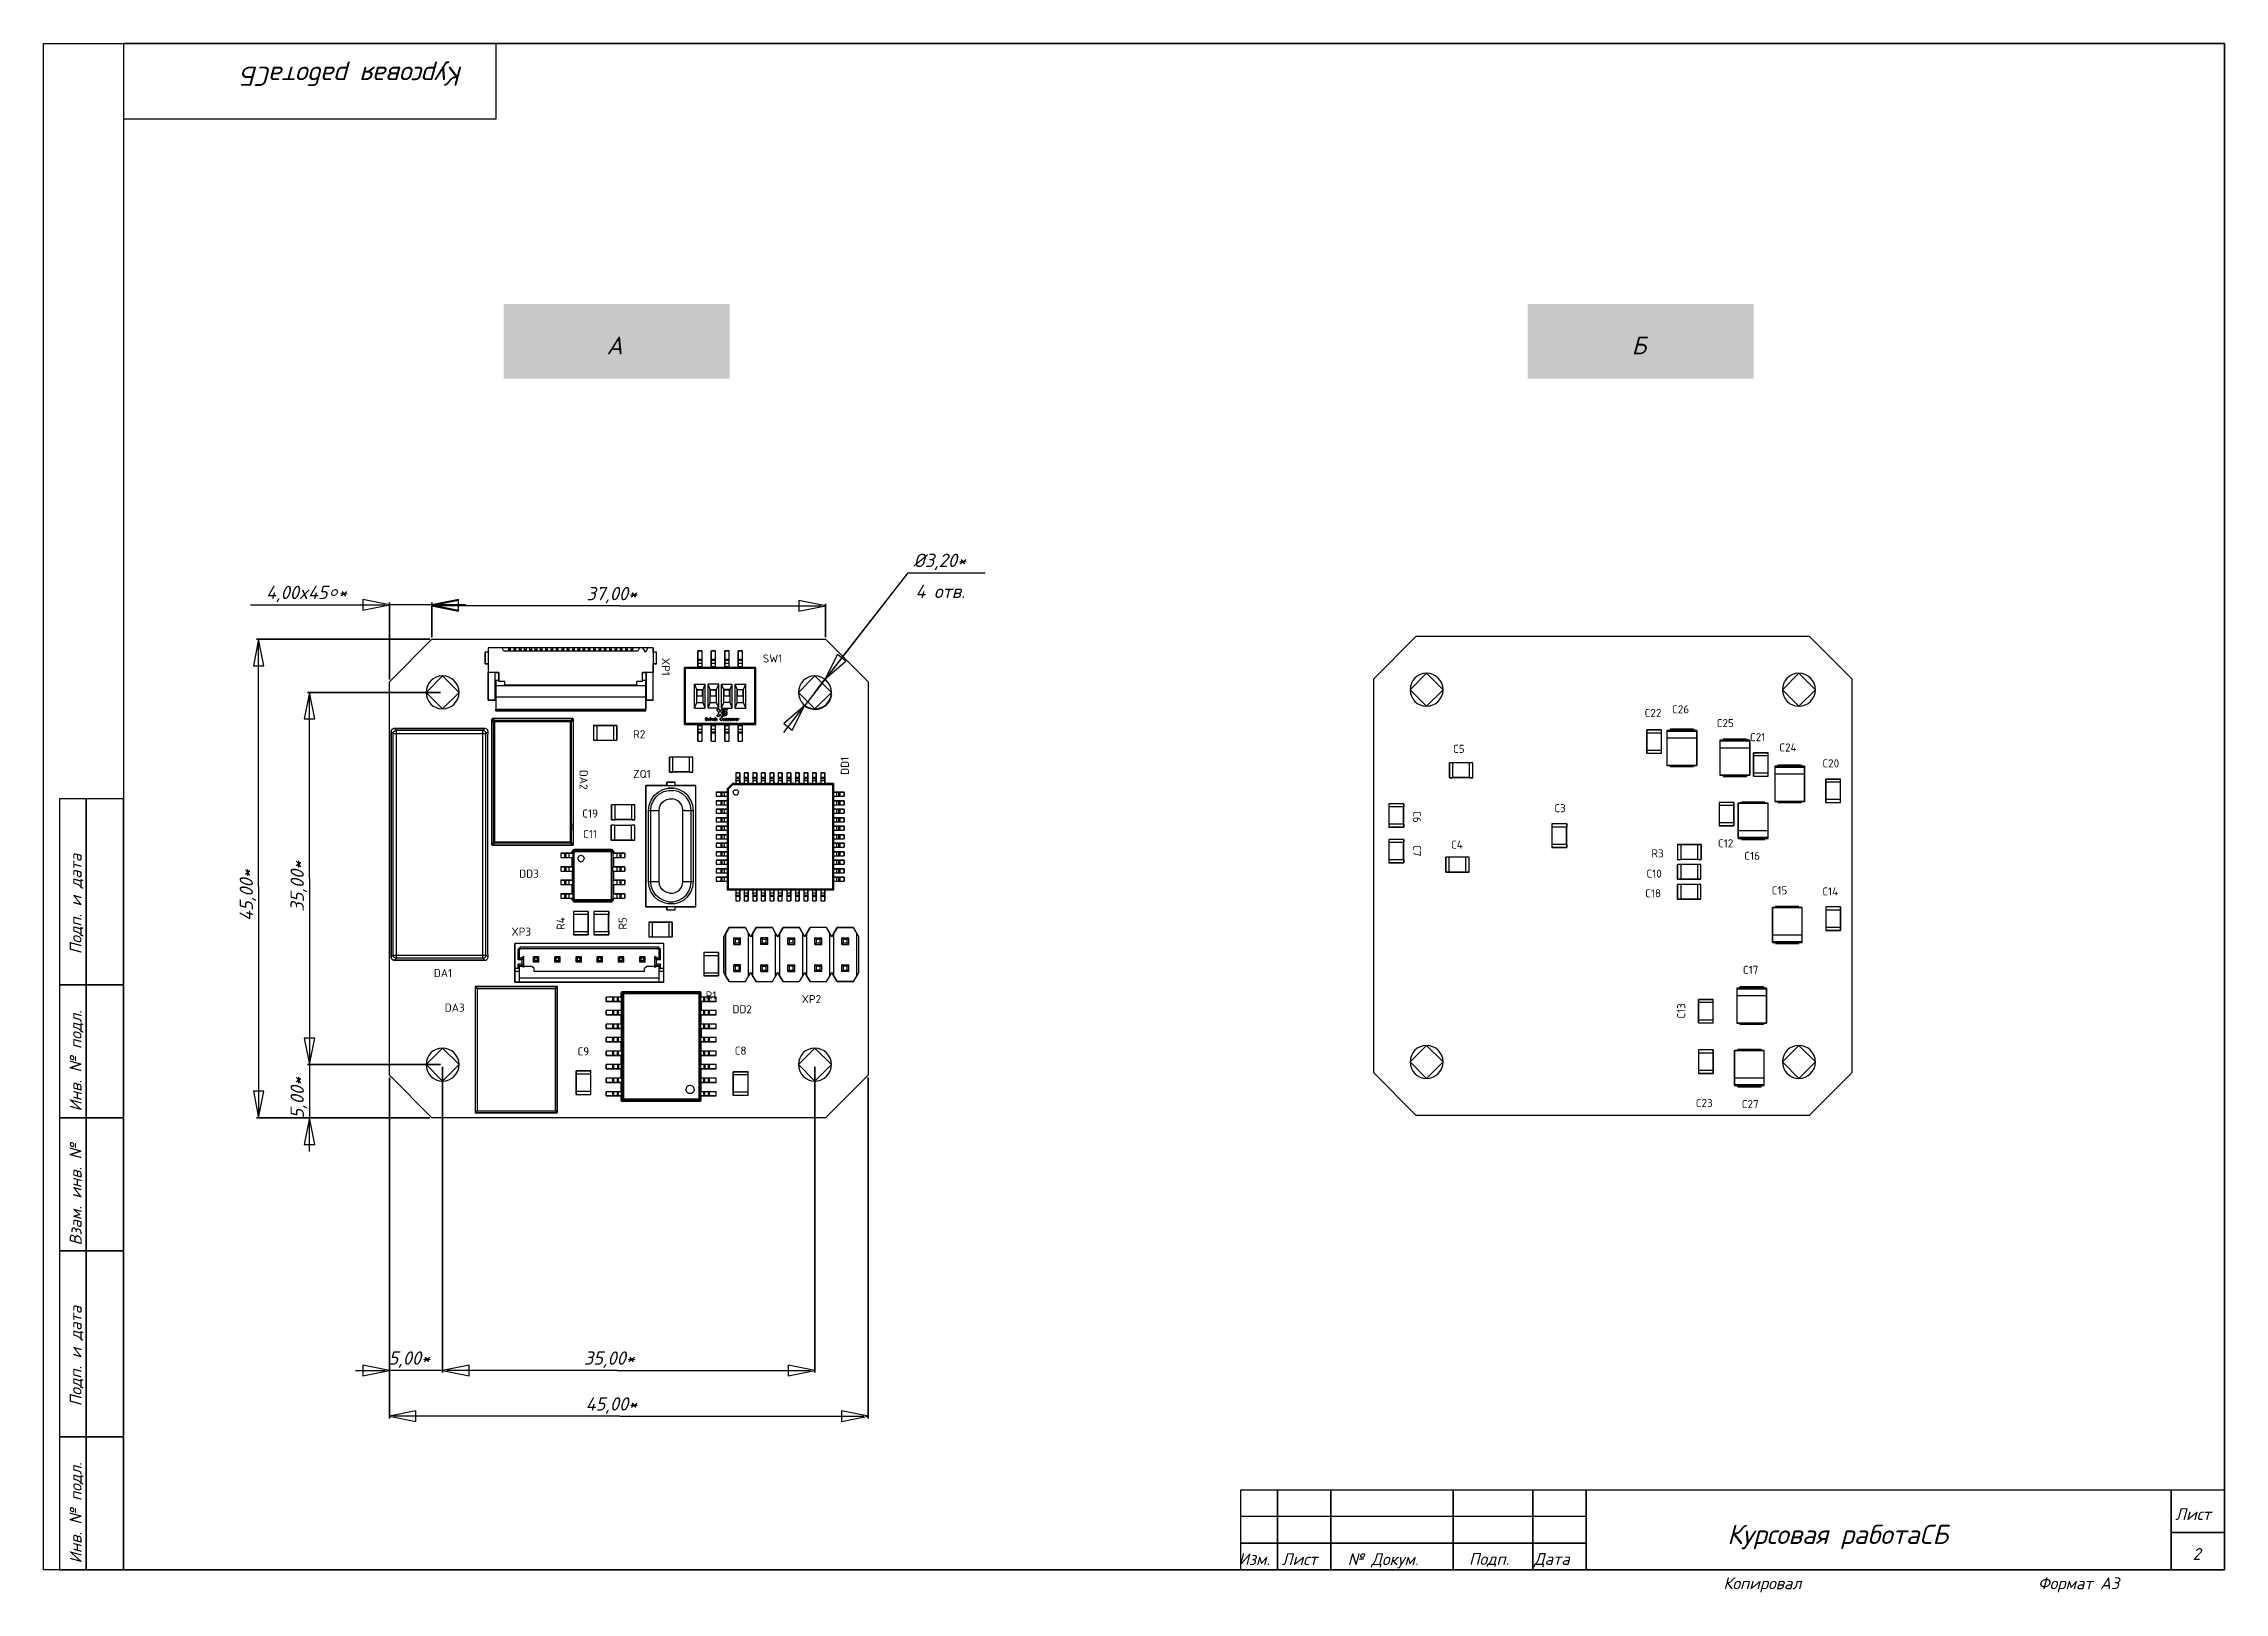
# Model space of a CAD drawing. Header units: inches. Extents: x 5 to 415, y -593 to 71.
# Drawn here: x 5 to 415, y -593.3 to -302 of the extents above; entities that cross this region are included whole.
import ezdxf

# ---------------------------------------------------------------- set-up
doc = ezdxf.new("R2010")
doc.units = ezdxf.units.IN
doc.header["$MEASUREMENT"] = 0
doc.styles.add('ISOCPEUR0', font='isocpeur.ttf', dxfattribs={"height": 3.704167})
doc.styles.add('ISOCPEUR1', font='isocpeui.ttf', dxfattribs={"height": 4.7625})

msp = doc.modelspace()

# ---------------------------------------------------------------- texts
at = {"color": 18, "true_color": 0x000000}
for s, height, rotation, style, p in [('Курсовая работаСБ', 3.6206, -180, 'ISOCPEUR1', (83.96, -306.33)), ('XP1', 1.516, -90, 'ISOCPEUR0', (121.21, -417.51)), ('DD1', 1.516, 90, 'ISOCPEUR0', (156.39, -439.5)), ('DA2', 1.516, -90, 'ISOCPEUR0', (105.76, -438.57)), ('C6', 1.516, -90, 'ISOCPEUR0', (262.46, -446.32)), ('Подп. и дата', 2.2281, 90, 'ISOCPEUR1', (12.14, -473.23)), ('C7', 1.516, -90, 'ISOCPEUR0', (262.46, -452.72)), ('45,00*', 2.507, 90, 'ISOCPEUR1', (44.36, -467.01)), ('35,00*', 2.507, 90, 'ISOCPEUR1', (53.93, -465.28)), ('R4', 1.516, 90, 'ISOCPEUR0', (102.99, -468.67)), ('R5', 1.516, 90, 'ISOCPEUR0', (114.64, -468.63)), ('C13', 1.516, 90, 'ISOCPEUR0', (313.64, -485.36)), ('Инв. № подл.', 2.2281, 90, 'ISOCPEUR1', (12.14, -502.8)), ('5,00*', 2.507, 90, 'ISOCPEUR1', (53.93, -504.16)), ('Взам. инв. №', 2.2281, 90, 'ISOCPEUR1', (12.14, -528.01)), ('Подп. и дата', 2.2281, 90, 'ISOCPEUR1', (12.14, -558.23)), ('Инв. № подл.', 2.2281, 90, 'ISOCPEUR1', (12.14, -587.8))]:
    msp.add_text(s, height=height, rotation=rotation, dxfattribs=dict(at, style=style)).set_placement(p)
for s, height, style, p in [('А', 3.34, 'ISOCPEUR1', (110.84, -360.44)), ('Б', 3.34, 'ISOCPEUR1', (303.56, -360.44)), ('Ø3,20*', 2.507, 'ISOCPEUR1', (168.5, -400.43)), ('4,00x45⸰*', 2.507, 'ISOCPEUR1', (46.81, -406.46)), ('37,00*', 2.507, 'ISOCPEUR1', (107.06, -406.68)), ('4 отв.', 2.507, 'ISOCPEUR1', (168.9, -406.26)), ('SW1', 1.516, 'ISOCPEUR0', (140.22, -418.39)), ('C22', 1.516, 'ISOCPEUR0', (306, -428.64)), ('C26', 1.516, 'ISOCPEUR0', (311.15, -427.94)), ('C25', 1.516, 'ISOCPEUR0', (319.55, -430.54)), ('R2', 1.516, 'ISOCPEUR0', (115.82, -432.64)), ('C5', 1.516, 'ISOCPEUR0', (269.97, -435.38)), ('C21', 1.516, 'ISOCPEUR0', (325.8, -433.19)), ('C24', 1.516, 'ISOCPEUR0', (331.31, -435.12)), ('ZQ1', 1.516, 'ISOCPEUR0', (115.85, -440.09)), ('C20', 1.516, 'ISOCPEUR0', (339.41, -438.11)), ('C19', 1.516, 'ISOCPEUR0', (106.27, -447.54)), ('C3', 1.516, 'ISOCPEUR0', (289.02, -446.54)), ('C11', 1.516, 'ISOCPEUR0', (106.43, -451.39)), ('C4', 1.516, 'ISOCPEUR0', (269.6, -453.39)), ('R3', 1.516, 'ISOCPEUR0', (307.26, -455.04)), ('C12', 1.516, 'ISOCPEUR0', (319.79, -453.14)), ('C16', 1.516, 'ISOCPEUR0', (324.74, -455.49)), ('DD3', 1.516, 'ISOCPEUR0', (94.42, -458.86)), ('C10', 1.516, 'ISOCPEUR0', (306.34, -458.84)), ('C18', 1.516, 'ISOCPEUR0', (306.1, -462.54)), ('C15', 1.516, 'ISOCPEUR0', (329.88, -461.99)), ('C14', 1.516, 'ISOCPEUR0', (339.41, -462.19)), ('XP3', 1.516, 'ISOCPEUR0', (92.96, -469.75)), ('C17', 1.516, 'ISOCPEUR0', (324.47, -476.94)), ('DA1', 1.516, 'ISOCPEUR0', (78.36, -477.54)), ('DA3', 1.516, 'ISOCPEUR0', (80.42, -484.04)), ('R1', 1.516, 'ISOCPEUR0', (129.47, -481.74)), ('DD2', 1.516, 'ISOCPEUR0', (134.51, -484.34)), ('XP2', 1.516, 'ISOCPEUR0', (147.52, -482.44)), ('C9', 1.516, 'ISOCPEUR0', (105.37, -492.27)), ('C8', 1.516, 'ISOCPEUR0', (134.92, -492.14)), ('C23', 1.516, 'ISOCPEUR0', (315.6, -501.99)), ('C27', 1.516, 'ISOCPEUR0', (324.25, -502.19)), ('5,00*', 2.507, 'ISOCPEUR1', (69.84, -550.43)), ('35,00*', 2.507, 'ISOCPEUR1', (106.56, -550.44)), ('45,00*', 2.507, 'ISOCPEUR1', (106.89, -559.06)), ('Лист', 2.228, 'ISOCPEUR1', (405.76, -579.64)), ('Курсовая работаСБ', 3.6206, 'ISOCPEUR1', (321.54, -584.15)), ('Изм.', 2.228, 'ISOCPEUR1', (229.65, -588.12)), ('Лист', 2.228, 'ISOCPEUR1', (237.77, -588.12)), ('№ Докум.', 2.228, 'ISOCPEUR1', (250.17, -588.12)), ('Подп.', 2.228, 'ISOCPEUR1', (272.98, -588.08)), ('Дата', 2.228, 'ISOCPEUR1', (285.19, -588.08)), ('2', 2.23, 'ISOCPEUR1', (409.01, -587.14)), ('Копировал', 2.228, 'ISOCPEUR1', (320.8, -592.65)), ('Формат А3', 2.228, 'ISOCPEUR1', (379.95, -592.65))]:
    msp.add_text(s, height=height, dxfattribs=dict(at, style=style)).set_placement(p)

# ---------------------------------------------------------------- linework, layer by layer
at = {"color": 18, "true_color": 0x000000}
for p, q in [((5, -302), (415, -302)), ((5, -589), (5, -302)), ((90.08, -302), (20, -302)), ((20, -302), (20, -316.12)), ((415, -302), (20, -302)), ((20, -302), (20, -589)), ((90.08, -316.12), (90.08, -302)), ((415, -302), (415, -589)), ((415, -589), (415, -302)), ((20, -316.12), (90.08, -316.12)), ((167.5, -401.5), (155.03, -417.53)), ((167.5, -401.5), (182.01, -401.5)), ((43.89, -407.53), (65, -407.53)), ((63.65, -407.53), (69.19, -407.53)), ((70, -407.53), (65, -406.53)), ((65, -406.53), (65, -408.53)), ((65, -408.53), (70, -407.53)), ((70, -421.6), (70, -407.13)), ((70, -407.13), (70, -421.6)), ((78, -407.53), (70, -407.53)), ((83, -406.53), (78, -407.53)), ((83, -406.75), (78, -407.75)), ((78, -413.6), (78, -407.13)), ((78, -407.13), (78, -413.6)), ((78, -413.6), (78, -407.35)), ((78, -407.35), (78, -413.6)), ((78, -407.53), (83, -408.53)), ((78, -407.75), (83, -408.75)), ((84.35, -407.53), (78.81, -407.53)), ((113.34, -407.75), (78.81, -407.75)), ((83, -408.53), (83, -406.53)), ((83, -408.75), (83, -406.75)), ((113.34, -407.75), (151.19, -407.75)), ((152, -407.75), (147, -406.75)), ((147, -406.75), (147, -408.75)), ((147, -408.75), (152, -407.75)), ((152, -413.6), (152, -407.35)), ((152, -407.35), (152, -413.6)), ((45.43, -414), (44.43, -419)), ((77.6, -414), (45.03, -414)), ((45.03, -414), (77.6, -414)), ((46.43, -419), (45.43, -414)), ((70, -422), (78, -414)), ((78, -414), (152, -414)), ((152, -414), (160, -422)), ((263, -413.5), (255, -421.5)), ((337, -413.5), (263, -413.5)), ((345, -421.5), (337, -413.5)), ((45.43, -460.57), (45.43, -414.81)), ((88.6, -416.45), (88, -416.45)), ((88, -416.45), (88, -418.65)), ((88, -418.65), (88, -416.45)), ((88.6, -416.45), (88, -416.45)), ((91.19, -415.65), (88.6, -415.65)), ((88.6, -415.65), (88.6, -416.45)), ((88.6, -415.65), (88.6, -420.25)), ((91.19, -415.65), (88.6, -415.65)), ((92.44, -415.65), (91.19, -415.65)), ((92.44, -415.65), (91.19, -415.65)), ((91.5, -416.25), (91.19, -415.65)), ((116.7, -416.25), (91.5, -416.25)), ((92.76, -415.65), (92.44, -415.65)), ((92.44, -416.25), (92.44, -415.65)), ((92.76, -415.65), (92.44, -415.65)), ((92.75, -416.03), (92.45, -416.03)), ((92.45, -416.25), (92.45, -416.03)), ((92.75, -416.25), (92.75, -416.03)), ((93.44, -415.65), (92.76, -415.65)), ((92.76, -416.25), (92.76, -415.65)), ((93.44, -415.65), (92.76, -415.65)), ((93.76, -415.65), (93.44, -415.65)), ((93.44, -416.25), (93.44, -415.65)), ((93.76, -415.65), (93.44, -415.65)), ((93.75, -416.03), (93.45, -416.03)), ((93.45, -416.25), (93.45, -416.03)), ((93.75, -416.25), (93.75, -416.03)), ((94.44, -415.65), (93.76, -415.65)), ((93.76, -416.25), (93.76, -415.65)), ((94.44, -415.65), (93.76, -415.65)), ((94.76, -415.65), (94.44, -415.65)), ((94.44, -416.25), (94.44, -415.65)), ((94.76, -415.65), (94.44, -415.65)), ((94.45, -416.25), (94.45, -416.03)), ((94.75, -416.03), (94.45, -416.03)), ((94.75, -416.25), (94.75, -416.03)), ((95.44, -415.65), (94.76, -415.65)), ((94.76, -416.25), (94.76, -415.65)), ((95.44, -415.65), (94.76, -415.65)), ((95.76, -415.65), (95.44, -415.65)), ((95.44, -416.25), (95.44, -415.65)), ((95.76, -415.65), (95.44, -415.65)), ((95.45, -416.25), (95.45, -416.03)), ((95.75, -416.03), (95.45, -416.03)), ((95.75, -416.25), (95.75, -416.03)), ((96.44, -415.65), (95.76, -415.65)), ((95.76, -416.25), (95.76, -415.65)), ((96.44, -415.65), (95.76, -415.65)), ((96.76, -415.65), (96.44, -415.65)), ((96.44, -416.25), (96.44, -415.65)), ((96.76, -415.65), (96.44, -415.65)), ((96.75, -416.03), (96.45, -416.03)), ((96.45, -416.25), (96.45, -416.03)), ((96.75, -416.25), (96.75, -416.03)), ((97.44, -415.65), (96.76, -415.65)), ((96.76, -416.25), (96.76, -415.65)), ((97.44, -415.65), (96.76, -415.65)), ((97.76, -415.65), (97.44, -415.65)), ((97.44, -416.25), (97.44, -415.65)), ((97.76, -415.65), (97.44, -415.65)), ((97.75, -416.03), (97.45, -416.03)), ((97.45, -416.25), (97.45, -416.03)), ((97.75, -416.25), (97.75, -416.03)), ((98.44, -415.65), (97.76, -415.65)), ((97.76, -416.25), (97.76, -415.65)), ((98.44, -415.65), (97.76, -415.65)), ((98.76, -415.65), (98.44, -415.65)), ((98.44, -416.25), (98.44, -415.65)), ((98.76, -415.65), (98.44, -415.65)), ((98.75, -416.03), (98.45, -416.03)), ((98.45, -416.25), (98.45, -416.03)), ((98.75, -416.25), (98.75, -416.03)), ((99.44, -415.65), (98.76, -415.65)), ((98.76, -416.25), (98.76, -415.65)), ((99.44, -415.65), (98.76, -415.65)), ((99.76, -415.65), (99.44, -415.65)), ((99.44, -416.25), (99.44, -415.65)), ((99.76, -415.65), (99.44, -415.65)), ((99.75, -416.03), (99.45, -416.03)), ((99.45, -416.25), (99.45, -416.03)), ((99.75, -416.25), (99.75, -416.03)), ((100.44, -415.65), (99.76, -415.65)), ((99.76, -416.25), (99.76, -415.65)), ((100.44, -415.65), (99.76, -415.65)), ((100.76, -415.65), (100.44, -415.65)), ((100.44, -416.25), (100.44, -415.65)), ((100.76, -415.65), (100.44, -415.65)), ((100.45, -416.25), (100.45, -416.03)), ((100.75, -416.03), (100.45, -416.03)), ((100.75, -416.25), (100.75, -416.03)), ((101.44, -415.65), (100.76, -415.65)), ((100.76, -416.25), (100.76, -415.65)), ((101.44, -415.65), (100.76, -415.65)), ((101.76, -415.65), (101.44, -415.65)), ((101.44, -416.25), (101.44, -415.65)), ((101.76, -415.65), (101.44, -415.65)), ((101.75, -416.03), (101.45, -416.03)), ((101.45, -416.25), (101.45, -416.03)), ((101.75, -416.25), (101.75, -416.03)), ((102.44, -415.65), (101.76, -415.65)), ((101.76, -416.25), (101.76, -415.65)), ((102.44, -415.65), (101.76, -415.65)), ((102.76, -415.65), (102.44, -415.65)), ((102.44, -415.65), (102.44, -416.25)), ((102.76, -415.65), (102.44, -415.65)), ((102.45, -416.25), (102.45, -416.03)), ((102.75, -416.03), (102.45, -416.03)), ((102.75, -416.25), (102.75, -416.03)), ((103.44, -415.65), (102.76, -415.65)), ((102.76, -415.65), (102.76, -416.25)), ((103.44, -415.65), (102.76, -415.65)), ((103.76, -415.65), (103.44, -415.65)), ((103.44, -415.65), (103.44, -416.25)), ((103.76, -415.65), (103.44, -415.65)), ((103.45, -416.25), (103.45, -416.03)), ((103.75, -416.03), (103.45, -416.03)), ((103.75, -416.03), (103.75, -416.25)), ((104.44, -415.65), (103.76, -415.65)), ((103.76, -415.65), (103.76, -416.25)), ((104.44, -415.65), (103.76, -415.65)), ((104.76, -415.65), (104.44, -415.65)), ((104.44, -415.65), (104.44, -416.25)), ((104.76, -415.65), (104.44, -415.65)), ((104.45, -416.03), (104.45, -416.25)), ((104.75, -416.03), (104.45, -416.03)), ((104.75, -416.25), (104.75, -416.03)), ((105.44, -415.65), (104.76, -415.65)), ((104.76, -415.65), (104.76, -416.25)), ((105.44, -415.65), (104.76, -415.65)), ((105.76, -415.65), (105.44, -415.65)), ((105.44, -415.65), (105.44, -416.25)), ((105.76, -415.65), (105.44, -415.65)), ((105.75, -416.03), (105.45, -416.03)), ((105.45, -416.25), (105.45, -416.03)), ((105.75, -416.25), (105.75, -416.03)), ((106.44, -415.65), (105.76, -415.65)), ((105.76, -415.65), (105.76, -416.25)), ((106.44, -415.65), (105.76, -415.65)), ((106.76, -415.65), (106.44, -415.65)), ((106.44, -416.25), (106.44, -415.65)), ((106.76, -415.65), (106.44, -415.65)), ((106.45, -416.25), (106.45, -416.03)), ((106.75, -416.03), (106.45, -416.03)), ((106.75, -416.25), (106.75, -416.03)), ((107.44, -415.65), (106.76, -415.65)), ((106.76, -416.25), (106.76, -415.65)), ((107.44, -415.65), (106.76, -415.65)), ((107.76, -415.65), (107.44, -415.65)), ((107.44, -416.25), (107.44, -415.65)), ((107.76, -415.65), (107.44, -415.65)), ((107.45, -416.25), (107.45, -416.03)), ((107.75, -416.03), (107.45, -416.03)), ((107.75, -416.25), (107.75, -416.03)), ((108.44, -415.65), (107.76, -415.65)), ((107.76, -416.25), (107.76, -415.65)), ((108.44, -415.65), (107.76, -415.65)), ((108.76, -415.65), (108.44, -415.65)), ((108.44, -416.25), (108.44, -415.65)), ((108.76, -415.65), (108.44, -415.65)), ((108.75, -416.03), (108.45, -416.03)), ((108.45, -416.25), (108.45, -416.03)), ((108.75, -416.25), (108.75, -416.03)), ((109.44, -415.65), (108.76, -415.65)), ((108.76, -416.25), (108.76, -415.65)), ((109.44, -415.65), (108.76, -415.65)), ((109.76, -415.65), (109.44, -415.65)), ((109.44, -416.25), (109.44, -415.65)), ((109.76, -415.65), (109.44, -415.65)), ((109.75, -416.03), (109.45, -416.03)), ((109.45, -416.25), (109.45, -416.03)), ((109.75, -416.25), (109.75, -416.03)), ((110.44, -415.65), (109.76, -415.65)), ((109.76, -416.25), (109.76, -415.65)), ((110.44, -415.65), (109.76, -415.65)), ((110.76, -415.65), (110.44, -415.65)), ((110.44, -416.25), (110.44, -415.65)), ((110.76, -415.65), (110.44, -415.65)), ((110.75, -416.03), (110.45, -416.03)), ((110.45, -416.25), (110.45, -416.03)), ((110.75, -416.25), (110.75, -416.03)), ((111.44, -415.65), (110.76, -415.65)), ((110.76, -416.25), (110.76, -415.65)), ((111.44, -415.65), (110.76, -415.65)), ((111.76, -415.65), (111.44, -415.65)), ((111.44, -416.25), (111.44, -415.65)), ((111.76, -415.65), (111.44, -415.65)), ((111.45, -416.25), (111.45, -416.03)), ((111.75, -416.03), (111.45, -416.03)), ((111.75, -416.25), (111.75, -416.03)), ((112.44, -415.65), (111.76, -415.65)), ((111.76, -416.25), (111.76, -415.65)), ((112.44, -415.65), (111.76, -415.65)), ((112.76, -415.65), (112.44, -415.65)), ((112.44, -416.25), (112.44, -415.65)), ((112.76, -415.65), (112.44, -415.65)), ((112.75, -416.03), (112.45, -416.03)), ((112.45, -416.25), (112.45, -416.03)), ((112.75, -416.25), (112.75, -416.03)), ((113.44, -415.65), (112.76, -415.65)), ((112.76, -416.25), (112.76, -415.65)), ((113.44, -415.65), (112.76, -415.65)), ((113.76, -415.65), (113.44, -415.65)), ((113.44, -416.25), (113.44, -415.65)), ((113.76, -415.65), (113.44, -415.65)), ((113.45, -416.25), (113.45, -416.03)), ((113.75, -416.03), (113.45, -416.03)), ((113.75, -416.25), (113.75, -416.03)), ((114.44, -415.65), (113.76, -415.65)), ((113.76, -416.25), (113.76, -415.65)), ((114.44, -415.65), (113.76, -415.65)), ((114.76, -415.65), (114.44, -415.65)), ((114.44, -416.25), (114.44, -415.65)), ((114.76, -415.65), (114.44, -415.65)), ((114.45, -416.25), (114.45, -416.03)), ((114.75, -416.03), (114.45, -416.03)), ((114.75, -416.25), (114.75, -416.03)), ((115.44, -415.65), (114.76, -415.65)), ((114.76, -416.25), (114.76, -415.65)), ((115.44, -415.65), (114.76, -415.65)), ((115.76, -415.65), (115.44, -415.65)), ((115.44, -416.25), (115.44, -415.65)), ((115.76, -415.65), (115.44, -415.65)), ((115.45, -416.25), (115.45, -416.03)), ((115.75, -416.03), (115.45, -416.03)), ((115.75, -416.25), (115.75, -416.03)), ((117.01, -415.65), (115.76, -415.65)), ((115.76, -416.25), (115.76, -415.65)), ((117.01, -415.65), (115.76, -415.65)), ((117.01, -415.65), (116.7, -416.25)), ((117.68, -415.65), (117.01, -415.65)), ((117.68, -415.65), (117.01, -415.65)), ((118.6, -415.65), (117.68, -415.65)), ((118.6, -415.65), (117.68, -415.65)), ((118.14, -416.45), (117.68, -415.65)), ((118.6, -415.65), (118.14, -416.45)), ((119.6, -415.65), (118.6, -415.65)), ((119.6, -415.65), (118.6, -415.65)), ((119.6, -416.45), (119.6, -415.65)), ((119.6, -415.65), (119.6, -420.25)), ((120.2, -416.45), (119.6, -416.45)), ((120.2, -416.45), (119.6, -416.45)), ((120.2, -418.65), (120.2, -416.45)), ((120.2, -418.65), (120.2, -416.45)), ((128.79, -416.2), (127.99, -416.2)), ((127.99, -416.2), (127.99, -419.35)), ((127.99, -416.2), (128.79, -416.2)), ((127.99, -417.78), (127.99, -416.2)), ((127.99, -417.83), (127.99, -417.78)), ((127.99, -417.78), (128.79, -417.78)), ((127.99, -417.87), (127.99, -417.83)), ((127.99, -417.91), (127.99, -417.87)), ((127.99, -417.95), (127.99, -417.91)), ((127.99, -417.97), (127.99, -417.95)), ((127.99, -418.48), (127.99, -417.97)), ((127.99, -417.97), (128.79, -417.97)), ((128.79, -419.35), (128.79, -416.2)), ((128.79, -417.78), (128.79, -416.2)), ((128.79, -417.83), (128.79, -417.78)), ((128.79, -417.87), (128.79, -417.83)), ((128.79, -417.91), (128.79, -417.87)), ((128.79, -417.95), (128.79, -417.91)), ((128.79, -417.97), (128.79, -417.95)), ((128.79, -418.48), (128.79, -417.97)), ((131.33, -416.2), (130.53, -416.2)), ((130.53, -416.2), (130.53, -419.35)), ((130.53, -416.2), (131.33, -416.2)), ((130.53, -417.78), (130.53, -416.2)), ((130.53, -417.83), (130.53, -417.78)), ((130.53, -417.78), (131.33, -417.78)), ((130.53, -417.87), (130.53, -417.83)), ((130.53, -417.91), (130.53, -417.87)), ((130.53, -417.95), (130.53, -417.91)), ((130.53, -417.97), (130.53, -417.95)), ((130.53, -418.48), (130.53, -417.97)), ((130.53, -417.97), (131.33, -417.97)), ((131.33, -419.35), (131.33, -416.2)), ((131.33, -417.78), (131.33, -416.2)), ((131.33, -417.83), (131.33, -417.78)), ((131.33, -417.87), (131.33, -417.83)), ((131.33, -417.91), (131.33, -417.87)), ((131.33, -417.95), (131.33, -417.91)), ((131.33, -417.97), (131.33, -417.95)), ((131.33, -418.48), (131.33, -417.97)), ((133.87, -416.2), (133.07, -416.2)), ((133.07, -416.2), (133.07, -419.35)), ((133.07, -416.2), (133.87, -416.2)), ((133.07, -417.78), (133.07, -416.2)), ((133.07, -417.83), (133.07, -417.78)), ((133.07, -417.78), (133.87, -417.78)), ((133.07, -417.87), (133.07, -417.83)), ((133.07, -417.91), (133.07, -417.87)), ((133.07, -417.95), (133.07, -417.91)), ((133.07, -417.97), (133.07, -417.95)), ((133.07, -418.48), (133.07, -417.97)), ((133.07, -417.97), (133.87, -417.97)), ((133.87, -419.35), (133.87, -416.2)), ((133.87, -417.78), (133.87, -416.2)), ((133.87, -417.83), (133.87, -417.78)), ((133.87, -417.87), (133.87, -417.83)), ((133.87, -417.91), (133.87, -417.87)), ((133.87, -417.95), (133.87, -417.91)), ((133.87, -417.97), (133.87, -417.95)), ((133.87, -418.48), (133.87, -417.97)), ((136.41, -416.2), (135.61, -416.2)), ((135.61, -416.2), (135.61, -419.35)), ((135.61, -416.2), (136.41, -416.2)), ((135.61, -417.78), (135.61, -416.2)), ((135.61, -417.83), (135.61, -417.78)), ((135.61, -417.78), (136.41, -417.78)), ((135.61, -417.87), (135.61, -417.83)), ((135.61, -417.91), (135.61, -417.87)), ((135.61, -417.95), (135.61, -417.91)), ((135.61, -417.97), (135.61, -417.95)), ((135.61, -418.48), (135.61, -417.97)), ((135.61, -417.97), (136.41, -417.97)), ((136.41, -419.35), (136.41, -416.2)), ((136.41, -417.78), (136.41, -416.2)), ((136.41, -417.83), (136.41, -417.78)), ((136.41, -417.87), (136.41, -417.83)), ((136.41, -417.91), (136.41, -417.87)), ((136.41, -417.95), (136.41, -417.91)), ((136.41, -417.97), (136.41, -417.95)), ((136.41, -418.48), (136.41, -417.97)), ((154.24, -416.91), (151.96, -421.47)), ((151.96, -421.47), (155.82, -418.14)), ((155.86, -416.46), (152.46, -420.83)), ((155.82, -418.14), (154.24, -416.91)), ((44.43, -419), (46.43, -419)), ((70, -496), (70, -422)), ((80, -420.9), (76.9, -424)), ((83.1, -424), (80, -420.9)), ((88, -418.65), (88.6, -418.65)), ((88.6, -418.65), (88, -418.65)), ((88.6, -418.65), (88.6, -420.25)), ((88.6, -420.25), (88.6, -425.45)), ((88.6, -425.45), (88.6, -420.25)), ((90.6, -420.25), (88.6, -420.25)), ((89.9, -425.45), (89.9, -420.25)), ((89.9, -420.25), (90.6, -420.25)), ((89.9, -425.45), (89.9, -420.25)), ((90.6, -421.77), (90, -421.77)), ((90, -421.77), (90, -422.77)), ((90, -422.77), (90, -421.77)), ((90.6, -421.77), (90, -421.77)), ((90.6, -420.25), (90.6, -421.77)), ((90.6, -421.95), (90.6, -420.25)), ((91.7, -421.95), (90.6, -421.95)), ((91.7, -422.65), (91.7, -421.95)), ((117.6, -421.95), (116.5, -421.95)), ((116.5, -422.65), (116.5, -421.95)), ((117.6, -421.77), (117.6, -420.25)), ((117.6, -420.25), (118.3, -420.25)), ((119.6, -420.25), (117.6, -420.25)), ((117.6, -421.95), (117.6, -420.25)), ((118.2, -421.77), (117.6, -421.77)), ((118.2, -421.77), (117.6, -421.77)), ((118.2, -422.77), (118.2, -421.77)), ((118.2, -422.77), (118.2, -421.77)), ((118.3, -420.25), (118.3, -425.45)), ((118.3, -425.45), (118.3, -420.25)), ((119.6, -420.25), (119.6, -418.65)), ((119.6, -418.65), (120.2, -418.65)), ((120.2, -418.65), (119.6, -418.65)), ((119.6, -425.45), (119.6, -420.25)), ((119.6, -425.45), (119.6, -420.25)), ((127.99, -419.35), (125.52, -419.35)), ((125.52, -419.35), (125.52, -430.05)), ((125.52, -419.35), (127.99, -419.35)), ((125.52, -430.05), (125.52, -419.35)), ((125.71, -419.54), (125.52, -419.35)), ((138.69, -419.54), (125.71, -419.54)), ((125.71, -429.86), (125.71, -419.54)), ((127.99, -418.56), (127.99, -418.48)), ((127.99, -418.48), (128.79, -418.48)), ((127.99, -418.67), (127.99, -418.56)), ((127.99, -418.81), (127.99, -418.67)), ((127.99, -418.98), (127.99, -418.81)), ((127.99, -419.15), (127.99, -418.98)), ((127.99, -419.38), (127.99, -419.15)), ((127.99, -419.15), (128.79, -419.15)), ((127.99, -419.38), (128.79, -419.38)), ((128.79, -418.56), (128.79, -418.48)), ((128.79, -418.67), (128.79, -418.56)), ((128.79, -418.81), (128.79, -418.67)), ((128.79, -418.98), (128.79, -418.81)), ((128.79, -419.15), (128.79, -418.98)), ((128.79, -419.38), (128.79, -419.15)), ((130.53, -419.35), (128.79, -419.35)), ((130.53, -419.35), (128.79, -419.35)), ((130.53, -418.56), (130.53, -418.48)), ((130.53, -418.48), (131.33, -418.48)), ((130.53, -418.67), (130.53, -418.56)), ((130.53, -418.81), (130.53, -418.67)), ((130.53, -418.98), (130.53, -418.81)), ((130.53, -419.15), (130.53, -418.98)), ((130.53, -419.38), (130.53, -419.15)), ((130.53, -419.15), (131.33, -419.15)), ((130.53, -419.38), (131.33, -419.38)), ((131.33, -418.56), (131.33, -418.48)), ((131.33, -418.67), (131.33, -418.56)), ((131.33, -418.81), (131.33, -418.67)), ((131.33, -418.98), (131.33, -418.81)), ((131.33, -419.15), (131.33, -418.98)), ((131.33, -419.38), (131.33, -419.15)), ((133.07, -419.35), (131.33, -419.35)), ((131.33, -419.35), (133.07, -419.35)), ((133.07, -418.56), (133.07, -418.48)), ((133.07, -418.48), (133.87, -418.48)), ((133.07, -418.67), (133.07, -418.56)), ((133.07, -418.81), (133.07, -418.67)), ((133.07, -418.98), (133.07, -418.81)), ((133.07, -419.15), (133.07, -418.98)), ((133.07, -419.38), (133.07, -419.15)), ((133.07, -419.15), (133.87, -419.15)), ((133.07, -419.38), (133.87, -419.38)), ((133.87, -418.56), (133.87, -418.48)), ((133.87, -418.67), (133.87, -418.56)), ((133.87, -418.81), (133.87, -418.67)), ((133.87, -418.98), (133.87, -418.81)), ((133.87, -419.15), (133.87, -418.98)), ((133.87, -419.38), (133.87, -419.15)), ((135.61, -419.35), (133.87, -419.35)), ((133.87, -419.35), (135.61, -419.35)), ((135.61, -418.56), (135.61, -418.48)), ((135.61, -418.48), (136.41, -418.48)), ((135.61, -418.67), (135.61, -418.56)), ((135.61, -418.81), (135.61, -418.67)), ((135.61, -418.98), (135.61, -418.81)), ((135.61, -419.15), (135.61, -418.98)), ((135.61, -419.38), (135.61, -419.15)), ((135.61, -419.15), (136.41, -419.15)), ((135.61, -419.38), (136.41, -419.38)), ((136.41, -418.56), (136.41, -418.48)), ((136.41, -418.67), (136.41, -418.56)), ((136.41, -418.81), (136.41, -418.67)), ((136.41, -418.98), (136.41, -418.81)), ((136.41, -419.15), (136.41, -418.98)), ((136.41, -419.38), (136.41, -419.15)), ((138.88, -419.35), (136.41, -419.35)), ((136.41, -419.35), (138.88, -419.35)), ((138.69, -419.54), (138.88, -419.35)), ((138.69, -429.86), (138.69, -419.54)), ((138.88, -430.05), (138.88, -419.35)), ((138.88, -430.05), (138.88, -419.35)), ((150, -420.9), (146.9, -424)), ((153.1, -424), (150, -420.9)), ((150, -424), (151.96, -421.47)), ((160, -422), (160, -496)), ((255, -421.5), (255, -495.5)), ((261.9, -423.5), (265, -420.4)), ((265, -420.4), (268.1, -423.5)), ((331.9, -423.5), (335, -420.4)), ((335, -420.4), (338.1, -423.5)), ((345, -495.5), (345, -421.5)), ((55, -424), (54, -429)), ((79.6, -424), (54.6, -424)), ((54.6, -424), (79.6, -424)), ((56, -429), (55, -424)), ((55, -459), (55, -424.81)), ((76.9, -424), (80, -427.1)), ((80, -427.1), (83.1, -424)), ((88.6, -425.45), (89.9, -425.45)), ((89.9, -425.45), (88.6, -425.45)), ((90, -422.77), (90, -424.91)), ((90, -424.91), (90, -422.77)), ((118.2, -422.77), (90, -422.77)), ((90, -424.91), (90, -427.25)), ((118.2, -424.91), (90, -424.91)), ((90, -424.91), (90, -427.25)), ((116.5, -422.65), (91.7, -422.65)), ((118.2, -424.91), (118.2, -422.77)), ((118.2, -424.91), (118.2, -422.77)), ((118.2, -427.25), (118.2, -424.91)), ((118.2, -424.91), (118.2, -427.25)), ((118.3, -425.45), (119.6, -425.45)), ((119.6, -425.45), (118.3, -425.45)), ((127.78, -423.47), (127.38, -422.45)), ((127.38, -426.95), (127.38, -422.45)), ((127.38, -422.45), (129.38, -422.45)), ((127.38, -426.95), (127.78, -425.93)), ((127.78, -423.47), (128.98, -423.47)), ((127.78, -425.93), (127.78, -423.47)), ((127.78, -425.93), (128.98, -425.93)), ((127.86, -423.5), (128.9, -423.5)), ((127.86, -424.7), (127.86, -423.5)), ((128.9, -424.7), (127.86, -424.7)), ((128.9, -424.7), (128.9, -423.5)), ((128.98, -423.47), (129.38, -422.45)), ((128.98, -425.93), (128.98, -423.47)), ((129.38, -426.95), (128.98, -425.93)), ((129.38, -426.95), (129.38, -422.45)), ((130.32, -423.47), (129.92, -422.45)), ((129.92, -426.95), (129.92, -422.45)), ((131.92, -422.45), (129.92, -422.45)), ((129.92, -426.95), (130.32, -425.93)), ((130.32, -423.47), (131.52, -423.47)), ((130.32, -425.93), (130.32, -423.47)), ((130.32, -425.93), (131.52, -425.93)), ((130.4, -423.5), (131.44, -423.5)), ((130.4, -424.7), (130.4, -423.5)), ((131.44, -424.7), (130.4, -424.7)), ((131.44, -424.7), (131.44, -423.5)), ((131.52, -423.47), (131.92, -422.45)), ((131.52, -425.93), (131.52, -423.47)), ((131.92, -426.95), (131.52, -425.93)), ((131.92, -426.95), (131.92, -422.45)), ((132.86, -423.47), (132.46, -422.45)), ((132.46, -426.95), (132.46, -422.45)), ((132.46, -422.45), (134.46, -422.45)), ((132.46, -426.95), (132.86, -425.93)), ((134.06, -423.47), (132.86, -423.47)), ((132.86, -425.93), (132.86, -423.47)), ((134.06, -425.93), (132.86, -425.93)), ((132.94, -423.5), (133.98, -423.5)), ((132.94, -424.7), (132.94, -423.5)), ((133.98, -424.7), (132.94, -424.7)), ((133.98, -424.7), (133.98, -423.5)), ((134.06, -423.47), (134.46, -422.45)), ((134.06, -425.93), (134.06, -423.47)), ((134.46, -426.95), (134.06, -425.93)), ((134.46, -426.95), (134.46, -422.45)), ((135.4, -423.47), (135, -422.45)), ((135, -426.95), (135, -422.45)), ((135, -422.45), (137, -422.45)), ((135, -426.95), (135.4, -425.93)), ((135.4, -423.47), (136.6, -423.47)), ((135.4, -425.93), (135.4, -423.47)), ((135.4, -425.93), (136.6, -425.93)), ((136.52, -423.5), (135.48, -423.5)), ((135.48, -424.7), (135.48, -423.5)), ((136.52, -424.7), (135.48, -424.7)), ((136.52, -424.7), (136.52, -423.5)), ((136.6, -423.47), (137, -422.45)), ((136.6, -425.93), (136.6, -423.47)), ((137, -426.95), (136.6, -425.93)), ((137, -426.95), (137, -422.45)), ((146.9, -424), (150, -427.1)), ((150, -424), (148.04, -426.53)), ((150, -427.1), (153.1, -424)), ((265, -426.6), (261.9, -423.5)), ((268.1, -423.5), (265, -426.6)), ((335, -426.6), (331.9, -423.5)), ((338.1, -423.5), (335, -426.6)), ((54, -429), (56, -429)), ((89.26, -429.09), (89.25, -429.13)), ((89.25, -429.13), (89.26, -429.09)), ((89.25, -429.13), (89.25, -429.93)), ((89.25, -429.93), (89.25, -429.13)), ((89.63, -429.52), (89.25, -429.13)), ((89.25, -429.93), (89.26, -429.93)), ((89.25, -429.93), (89.26, -429.93)), ((89.27, -429.04), (89.26, -429.09)), ((89.26, -429.09), (89.27, -429.04)), ((89.26, -429.93), (89.26, -451.73)), ((89.26, -451.73), (89.26, -429.93)), ((89.3, -429.01), (89.27, -429.04)), ((89.27, -429.04), (89.3, -429.01)), ((89.33, -428.97), (89.3, -429.01)), ((89.3, -429.01), (89.33, -428.97)), ((89.37, -428.95), (89.33, -428.97)), ((89.33, -428.97), (89.37, -428.95)), ((89.41, -428.94), (89.37, -428.95)), ((89.37, -428.95), (89.41, -428.94)), ((89.43, -428.94), (89.41, -428.94)), ((89.41, -428.94), (89.43, -428.94)), ((89.45, -428.93), (89.43, -428.94)), ((89.43, -428.94), (89.45, -428.93)), ((104.45, -428.93), (89.45, -428.93)), ((104.45, -428.93), (89.45, -428.93)), ((89.83, -429.32), (89.45, -428.93)), ((89.63, -429.47), (89.65, -429.43)), ((89.63, -429.52), (89.63, -429.47)), ((89.63, -429.52), (89.64, -429.52)), ((89.63, -452.15), (89.63, -429.52)), ((89.64, -429.52), (89.65, -429.52)), ((89.65, -429.43), (89.67, -429.39)), ((89.65, -429.52), (89.67, -429.52)), ((89.67, -429.39), (89.7, -429.36)), ((89.67, -429.52), (89.71, -429.52)), ((89.7, -429.36), (89.74, -429.34)), ((89.71, -429.52), (89.74, -429.52)), ((89.74, -429.34), (89.79, -429.32)), ((89.74, -429.52), (89.79, -429.52)), ((89.79, -429.32), (89.83, -429.32)), ((89.79, -429.52), (89.83, -429.52)), ((89.83, -429.34), (89.83, -429.32)), ((89.83, -429.32), (89.83, -429.32)), ((104.07, -429.32), (89.83, -429.32)), ((89.83, -429.36), (89.83, -429.34)), ((89.83, -429.39), (89.83, -429.36)), ((89.83, -429.43), (89.83, -429.39)), ((89.83, -429.47), (89.83, -429.43)), ((89.83, -429.52), (89.83, -429.47)), ((89.83, -452.15), (89.83, -429.52)), ((104.07, -429.52), (89.83, -429.52)), ((90, -427.25), (90, -427.45)), ((90, -427.29), (90, -427.25)), ((118.2, -427.25), (90, -427.25)), ((90, -427.34), (90, -427.29)), ((90, -427.37), (90, -427.34)), ((90, -427.41), (90, -427.37)), ((90, -427.43), (90, -427.41)), ((90, -427.44), (90, -427.43)), ((90, -427.45), (90, -427.44)), ((90, -427.45), (118.2, -427.45)), ((118.2, -427.45), (90, -427.45)), ((104.07, -429.32), (104.45, -428.93)), ((104.11, -429.32), (104.07, -429.32)), ((104.07, -429.34), (104.07, -429.32)), ((104.07, -429.32), (104.07, -429.32)), ((104.07, -429.36), (104.07, -429.34)), ((104.07, -429.39), (104.07, -429.36)), ((104.07, -429.43), (104.07, -429.39)), ((104.07, -429.47), (104.07, -429.43)), ((104.07, -429.52), (104.07, -429.47)), ((104.07, -429.52), (104.11, -429.52)), ((104.07, -452.15), (104.07, -429.52)), ((104.16, -429.34), (104.11, -429.32)), ((104.11, -429.52), (104.15, -429.52)), ((104.15, -429.52), (104.19, -429.52)), ((104.19, -429.36), (104.16, -429.34)), ((104.22, -429.39), (104.19, -429.36)), ((104.19, -429.52), (104.22, -429.52)), ((104.25, -429.43), (104.22, -429.39)), ((104.22, -429.52), (104.25, -429.52)), ((104.26, -429.47), (104.25, -429.43)), ((104.25, -429.52), (104.26, -429.52)), ((104.27, -429.52), (104.26, -429.47)), ((104.26, -429.52), (104.27, -429.52)), ((104.27, -429.52), (104.65, -429.13)), ((104.27, -452.15), (104.27, -429.52)), ((104.5, -428.94), (104.45, -428.93)), ((104.5, -428.94), (104.45, -428.93)), ((104.54, -428.96), (104.5, -428.94)), ((104.54, -428.96), (104.5, -428.94)), ((104.58, -428.98), (104.54, -428.96)), ((104.58, -428.98), (104.54, -428.96)), ((104.61, -429.02), (104.58, -428.98)), ((104.61, -429.02), (104.58, -428.98)), ((104.63, -429.05), (104.61, -429.02)), ((104.63, -429.05), (104.61, -429.02)), ((104.64, -429.09), (104.63, -429.05)), ((104.64, -429.09), (104.63, -429.05)), ((104.65, -429.11), (104.64, -429.09)), ((104.65, -429.11), (104.64, -429.09)), ((104.64, -451.73), (104.64, -429.93)), ((104.64, -429.93), (104.65, -429.93)), ((104.64, -429.93), (104.65, -429.93)), ((104.64, -451.73), (104.64, -429.93)), ((104.65, -429.13), (104.65, -429.11)), ((104.65, -429.13), (104.65, -429.11)), ((104.65, -429.93), (104.65, -429.13)), ((104.65, -429.93), (104.65, -429.13)), ((108.4, -430.2), (108.4, -433)), ((109, -430.2), (108.4, -430.2)), ((108.4, -430.2), (109, -430.2)), ((108.4, -430.2), (108.4, -433)), ((109, -430.22), (109, -430.2)), ((109, -430.2), (109, -433)), ((112.2, -430.22), (109, -430.22)), ((109, -430.22), (112.2, -430.22)), ((112.8, -430.2), (112.2, -430.2)), ((112.2, -430.2), (112.2, -430.22)), ((112.2, -430.2), (112.8, -430.2)), ((112.2, -433), (112.2, -430.2)), ((112.8, -433), (112.8, -430.2)), ((112.8, -430.2), (112.8, -433)), ((118.2, -427.45), (118.2, -427.25)), ((118.2, -427.29), (118.2, -427.25)), ((118.2, -427.34), (118.2, -427.29)), ((118.2, -427.37), (118.2, -427.34)), ((118.2, -427.41), (118.2, -427.37)), ((118.2, -427.43), (118.2, -427.41)), ((118.2, -427.44), (118.2, -427.43)), ((118.2, -427.45), (118.2, -427.44)), ((125.52, -430.05), (125.71, -429.86)), ((125.52, -430.05), (127.99, -430.05)), ((125.52, -430.05), (127.99, -430.05)), ((138.69, -429.86), (125.71, -429.86)), ((127.38, -426.95), (129.38, -426.95)), ((127.99, -430.25), (127.99, -430.02)), ((127.99, -430.02), (128.79, -430.02)), ((127.99, -430.05), (127.99, -433.2)), ((127.99, -430.42), (127.99, -430.25)), ((127.99, -430.25), (128.79, -430.25)), ((127.99, -430.59), (127.99, -430.42)), ((128.79, -430.25), (128.79, -430.02)), ((128.79, -433.2), (128.79, -430.05)), ((128.79, -430.05), (130.53, -430.05)), ((130.53, -430.05), (128.79, -430.05)), ((128.79, -430.42), (128.79, -430.25)), ((128.79, -430.59), (128.79, -430.42)), ((129.42, -429.12), (129.48, -429.12)), ((129.43, -429.17), (129.42, -429.12)), ((129.46, -429.22), (129.43, -429.17)), ((129.45, -428.87), (129.46, -428.83)), ((129.45, -428.91), (129.45, -428.87)), ((129.46, -428.96), (129.45, -428.91)), ((129.46, -428.83), (129.5, -428.78)), ((129.5, -429), (129.46, -428.96)), ((129.52, -429.26), (129.46, -429.22)), ((129.49, -429.16), (129.48, -429.12)), ((129.53, -429.19), (129.49, -429.16)), ((129.5, -428.78), (129.55, -428.76)), ((129.55, -429.02), (129.5, -429)), ((129.52, -428.88), (129.53, -428.85)), ((129.52, -428.9), (129.52, -428.88)), ((129.53, -428.94), (129.52, -428.9)), ((129.57, -429.27), (129.52, -429.26)), ((129.53, -428.85), (129.56, -428.83)), ((129.56, -428.96), (129.53, -428.94)), ((129.57, -429.2), (129.53, -429.19)), ((129.55, -428.76), (129.59, -428.75)), ((129.59, -429.04), (129.55, -429.02)), ((129.56, -428.83), (129.59, -428.81)), ((129.59, -428.97), (129.56, -428.96)), ((129.57, -429.2), (129.66, -429.2)), ((129.57, -429.27), (129.66, -429.27)), ((129.59, -428.75), (129.64, -428.75)), ((129.59, -428.81), (129.66, -428.81)), ((129.59, -428.97), (129.66, -428.97)), ((129.59, -429.04), (129.66, -429.04)), ((129.7, -428.76), (129.64, -428.75)), ((129.69, -428.83), (129.66, -428.81)), ((129.71, -428.98), (129.66, -428.97)), ((129.7, -429.05), (129.66, -429.04)), ((129.66, -429.2), (129.7, -429.19)), ((129.66, -429.27), (129.71, -429.26)), ((129.71, -428.85), (129.69, -428.83)), ((129.74, -428.79), (129.7, -428.76)), ((129.73, -429.07), (129.7, -429.05)), ((129.7, -429.19), (129.73, -429.17)), ((129.72, -428.87), (129.71, -428.85)), ((129.75, -429), (129.71, -428.98)), ((129.71, -429.26), (129.75, -429.23)), ((129.72, -428.87), (129.78, -428.87)), ((129.75, -429.1), (129.73, -429.07)), ((129.73, -429.17), (129.75, -429.13)), ((129.77, -428.84), (129.74, -428.79)), ((129.8, -429.05), (129.75, -429)), ((129.75, -429.13), (129.75, -429.1)), ((129.75, -429.23), (129.8, -429.19)), ((129.78, -428.87), (129.77, -428.84)), ((129.82, -429.09), (129.8, -429.05)), ((129.8, -429.19), (129.82, -429.15)), ((129.82, -429.15), (129.82, -429.09)), ((129.9, -428.91), (129.96, -428.91)), ((129.99, -429.27), (129.9, -428.91)), ((131.92, -426.95), (129.92, -426.95)), ((130.02, -429.16), (129.96, -428.91)), ((129.99, -429.27), (130.04, -429.27)), ((130.02, -429.16), (130.08, -428.91)), ((130.04, -429.27), (130.1, -429.02)), ((130.08, -428.91), (130.13, -428.91)), ((130.1, -429.02), (130.11, -429.02)), ((130.16, -429.27), (130.11, -429.02)), ((130.18, -429.16), (130.13, -428.91)), ((130.16, -429.27), (130.22, -429.27)), ((130.18, -429.16), (130.25, -428.91)), ((130.22, -429.27), (130.3, -428.91)), ((130.25, -428.91), (130.3, -428.91)), ((130.39, -428.75), (130.44, -428.75)), ((130.39, -428.8), (130.39, -428.75)), ((130.39, -428.8), (130.44, -428.8)), ((130.39, -428.91), (130.44, -428.91)), ((130.39, -429.27), (130.39, -428.91)), ((130.39, -429.27), (130.44, -429.27)), ((130.44, -428.8), (130.44, -428.75)), ((130.44, -429.27), (130.44, -428.91)), ((130.53, -428.91), (130.61, -428.91)), ((130.53, -428.96), (130.53, -428.91)), ((130.53, -428.96), (130.61, -428.96)), ((130.53, -430.25), (130.53, -430.02)), ((130.53, -430.02), (131.33, -430.02)), ((130.53, -430.05), (130.53, -433.2)), ((130.53, -430.42), (130.53, -430.25)), ((130.53, -430.25), (131.33, -430.25)), ((130.53, -430.59), (130.53, -430.42)), ((130.61, -428.83), (130.67, -428.83)), ((130.61, -428.91), (130.61, -428.83)), ((130.61, -429.18), (130.61, -428.96)), ((130.64, -429.22), (130.61, -429.18)), ((130.67, -429.24), (130.64, -429.22)), ((130.67, -428.91), (130.67, -428.83)), ((130.67, -428.91), (130.79, -428.91)), ((130.67, -429.16), (130.67, -428.96)), ((130.67, -428.96), (130.79, -428.96)), ((130.68, -429.19), (130.67, -429.16)), ((130.7, -429.26), (130.67, -429.24)), ((130.71, -429.21), (130.68, -429.19)), ((130.77, -429.27), (130.7, -429.26)), ((130.77, -429.22), (130.71, -429.21)), ((130.77, -429.27), (130.77, -429.22)), ((130.79, -428.96), (130.79, -428.91)), ((130.87, -429.09), (130.88, -429.02)), ((130.88, -429.16), (130.87, -429.09)), ((130.88, -429.02), (130.91, -428.98)), ((130.91, -429.2), (130.88, -429.16)), ((130.91, -428.98), (130.93, -428.96)), ((130.93, -429.22), (130.91, -429.2)), ((130.93, -428.96), (130.96, -428.94)), ((130.93, -429.08), (130.94, -429.04)), ((130.93, -429.11), (130.93, -429.08)), ((130.95, -429.17), (130.93, -429.11)), ((130.96, -429.24), (130.93, -429.22)), ((130.94, -429.04), (130.95, -429.01)), ((130.95, -429.01), (130.98, -428.98)), ((130.98, -429.2), (130.95, -429.17)), ((130.96, -428.94), (130.99, -428.92)), ((130.99, -429.26), (130.96, -429.24)), ((130.98, -428.98), (131, -428.97)), ((131.05, -429.22), (130.98, -429.2)), ((130.99, -428.92), (131.06, -428.91)), ((131.06, -429.27), (130.99, -429.26)), ((131, -428.97), (131.05, -428.96)), ((131.12, -428.97), (131.05, -428.96)), ((131.05, -429.22), (131.12, -429.21)), ((131.13, -428.92), (131.06, -428.91)), ((131.06, -429.27), (131.13, -429.26)), ((131.15, -428.99), (131.12, -428.97)), ((131.12, -429.21), (131.15, -429.19)), ((131.17, -428.95), (131.13, -428.92)), ((131.13, -429.26), (131.17, -429.23)), ((131.16, -429.02), (131.15, -428.99)), ((131.15, -429.19), (131.16, -429.16)), ((131.16, -429.02), (131.22, -429.02)), ((131.16, -429.16), (131.22, -429.16)), ((131.21, -428.98), (131.17, -428.95)), ((131.17, -429.23), (131.21, -429.2)), ((131.22, -429.02), (131.21, -428.98)), ((131.21, -429.2), (131.22, -429.16)), ((131.3, -428.75), (131.36, -428.75)), ((131.3, -429.27), (131.3, -428.75)), ((131.3, -429.27), (131.36, -429.27)), ((131.33, -430.25), (131.33, -430.02)), ((131.33, -433.2), (131.33, -430.05)), ((131.33, -430.05), (133.07, -430.05)), ((131.33, -430.05), (133.07, -430.05)), ((131.33, -430.42), (131.33, -430.25)), ((131.33, -430.59), (131.33, -430.42)), ((131.36, -428.97), (131.36, -428.75)), ((131.36, -428.97), (131.38, -428.95)), ((131.36, -429.01), (131.38, -428.99)), ((131.36, -429.27), (131.36, -429.01)), ((131.38, -428.95), (131.41, -428.92)), ((131.38, -428.99), (131.41, -428.97)), ((131.41, -428.92), (131.45, -428.91)), ((131.41, -428.97), (131.45, -428.96)), ((131.45, -428.91), (131.5, -428.91)), ((131.5, -428.97), (131.45, -428.96)), ((131.53, -428.92), (131.5, -428.91)), ((131.52, -428.98), (131.5, -428.97)), ((131.54, -429), (131.52, -428.98)), ((131.56, -428.95), (131.53, -428.92)), ((131.55, -429.05), (131.54, -429)), ((131.55, -429.27), (131.55, -429.05)), ((131.55, -429.27), (131.61, -429.27)), ((132.06, -427.21), (131.56, -427.21)), ((132, -427.83), (131.56, -427.21)), ((131.58, -428.97), (131.56, -428.95)), ((131.58, -428.45), (132, -427.83)), ((131.58, -428.45), (132.02, -428.45)), ((131.59, -428.99), (131.58, -428.97)), ((131.61, -429.05), (131.59, -428.99)), ((131.61, -429.27), (131.61, -429.05)), ((132.02, -428.45), (132.22, -428.15)), ((132.21, -427.46), (132.06, -427.21)), ((132.12, -427.72), (132.21, -427.46)), ((132.12, -427.72), (132.26, -427.51)), ((132.21, -428.92), (132.22, -428.87)), ((132.21, -429.09), (132.21, -428.92)), ((132.22, -429.15), (132.21, -429.09)), ((132.25, -428.2), (132.22, -428.15)), ((132.22, -428.87), (132.24, -428.83)), ((132.24, -429.19), (132.22, -429.15)), ((132.24, -428.83), (132.28, -428.78)), ((132.28, -429.23), (132.24, -429.19)), ((132.25, -428.2), (132.3, -428.13)), ((132.29, -427.56), (132.26, -427.51)), ((132.27, -428.92), (132.28, -428.88)), ((132.27, -429.09), (132.27, -428.92)), ((132.28, -429.13), (132.27, -429.09)), ((132.28, -428.19), (132.3, -428.13)), ((132.28, -428.2), (132.28, -428.19)), ((132.28, -428.21), (132.28, -428.2)), ((132.28, -428.2), (132.28, -428.2)), ((132.28, -428.22), (132.28, -428.21)), ((132.28, -428.23), (132.28, -428.22)), ((132.28, -428.24), (132.28, -428.23)), ((132.43, -428.45), (132.28, -428.24)), ((132.28, -428.78), (132.33, -428.76)), ((132.28, -428.88), (132.31, -428.85)), ((132.31, -429.17), (132.28, -429.13)), ((132.33, -429.26), (132.28, -429.23)), ((132.29, -427.56), (132.5, -427.2)), ((132.31, -428.85), (132.34, -428.83)), ((132.34, -429.19), (132.31, -429.17)), ((132.33, -428.76), (132.38, -428.75)), ((132.38, -429.27), (132.33, -429.26)), ((132.34, -428.83), (132.38, -428.81)), ((132.38, -429.2), (132.34, -429.19)), ((132.38, -428.75), (132.48, -428.75)), ((132.38, -428.81), (132.48, -428.81)), ((132.38, -429.2), (132.48, -429.2)), ((132.38, -429.27), (132.48, -429.27)), ((132.84, -428.45), (132.43, -427.77)), ((132.52, -427.8), (132.43, -427.77)), ((132.43, -428.45), (132.84, -428.45)), ((132.46, -426.95), (134.46, -426.95)), ((132.53, -428.76), (132.48, -428.75)), ((132.52, -428.83), (132.48, -428.81)), ((132.48, -429.2), (132.52, -429.19)), ((132.48, -429.27), (132.53, -429.26)), ((132.5, -427.2), (132.92, -427.2)), ((132.52, -427.8), (132.92, -427.2)), ((132.55, -428.85), (132.52, -428.83)), ((132.52, -429.19), (132.55, -429.17)), ((132.58, -428.78), (132.53, -428.76)), ((132.53, -429.26), (132.58, -429.23)), ((132.56, -428.88), (132.55, -428.85)), ((132.55, -429.17), (132.56, -429.13)), ((132.56, -428.88), (132.63, -428.88)), ((132.56, -429.13), (132.63, -429.13)), ((132.62, -428.83), (132.58, -428.78)), ((132.58, -429.23), (132.62, -429.19)), ((132.63, -428.88), (132.62, -428.83)), ((132.62, -429.19), (132.63, -429.13)), ((132.72, -429.07), (132.73, -429.02)), ((132.72, -429.11), (132.72, -429.07)), ((132.74, -429.19), (132.72, -429.11)), ((132.73, -429.02), (132.74, -428.99)), ((132.74, -428.99), (132.76, -428.96)), ((132.76, -429.22), (132.74, -429.19)), ((132.76, -428.96), (132.78, -428.94)), ((132.78, -429.24), (132.76, -429.22)), ((132.77, -427.74), (132.78, -427.73)), ((132.77, -427.75), (132.77, -427.74)), ((132.77, -427.76), (132.77, -427.75)), ((132.77, -428.02), (132.77, -427.76)), ((132.77, -428.02), (132.96, -427.76)), ((132.77, -428.14), (132.78, -428.13)), ((132.77, -428.15), (132.77, -428.14)), ((132.77, -428.16), (132.77, -428.15)), ((132.77, -428.17), (132.77, -428.16)), ((132.77, -428.18), (132.77, -428.17)), ((132.77, -428.17), (132.77, -428.17)), ((132.9, -428.45), (132.77, -428.18)), ((132.77, -429.07), (132.78, -429.02)), ((132.77, -429.11), (132.77, -429.07)), ((132.78, -429.16), (132.77, -429.11)), ((132.78, -427.73), (133.11, -427.24)), ((132.78, -428.13), (133.13, -427.66)), ((132.78, -428.94), (132.8, -428.92)), ((132.78, -429.02), (132.8, -428.99)), ((132.8, -429.19), (132.78, -429.16)), ((132.8, -429.26), (132.78, -429.24)), ((132.8, -428.92), (132.84, -428.91)), ((132.8, -428.99), (132.82, -428.97)), ((132.82, -429.21), (132.8, -429.19)), ((132.84, -429.27), (132.8, -429.26)), ((132.82, -428.97), (132.87, -428.96)), ((132.87, -429.22), (132.82, -429.21)), ((132.84, -428.91), (132.93, -428.91)), ((132.84, -429.27), (132.93, -429.27)), ((132.87, -428.96), (132.91, -428.96)), ((132.87, -429.22), (132.91, -429.22)), ((132.9, -428.45), (132.97, -428.36)), ((132.95, -428.97), (132.91, -428.96)), ((132.91, -429.22), (132.95, -429.21)), ((132.97, -428.92), (132.93, -428.91)), ((132.93, -429.27), (132.97, -429.26)), ((132.97, -428.99), (132.95, -428.97)), ((132.95, -429.21), (132.97, -429.19)), ((132.96, -427.76), (132.97, -427.75)), ((132.97, -427.52), (133.28, -427.49)), ((132.97, -427.73), (132.97, -427.52)), ((132.97, -427.74), (132.97, -427.73)), ((132.97, -427.75), (132.97, -427.74)), ((132.97, -428.36), (133.31, -428.32)), ((133, -428.94), (132.97, -428.92)), ((133, -429.02), (132.97, -428.99)), ((132.97, -429.19), (133, -429.16)), ((132.97, -429.26), (133, -429.24)), ((132.98, -427.97), (132.99, -427.96)), ((132.98, -427.98), (132.98, -427.97)), ((132.99, -428.3), (132.98, -427.98)), ((132.99, -427.96), (132.99, -427.96)), ((132.99, -427.96), (133, -427.96)), ((132.99, -428.3), (133.11, -428.11)), ((133, -427.96), (133, -427.95)), ((133, -427.95), (133.01, -427.95)), ((133.02, -428.96), (133, -428.94)), ((133.01, -429.07), (133, -429.02)), ((133, -429.16), (133.01, -429.11)), ((133, -429.24), (133.02, -429.22)), ((133.01, -427.95), (133.3, -427.94)), ((133.01, -429.11), (133.01, -429.07)), ((133.04, -428.99), (133.02, -428.96)), ((133.02, -429.22), (133.04, -429.19)), ((133.05, -429.02), (133.04, -428.99)), ((133.04, -429.19), (133.06, -429.11)), ((133.06, -429.07), (133.05, -429.02)), ((133.06, -429.11), (133.06, -429.07)), ((133.07, -430.25), (133.07, -430.02)), ((133.07, -430.02), (133.87, -430.02)), ((133.07, -430.05), (133.07, -433.2)), ((133.07, -430.42), (133.07, -430.25)), ((133.07, -430.25), (133.87, -430.25)), ((133.07, -430.59), (133.07, -430.42)), ((133.11, -427.24), (133.12, -427.23)), ((133.11, -428.11), (133.12, -428.1)), ((133.12, -427.23), (133.13, -427.22)), ((133.12, -428.1), (133.13, -428.09)), ((133.13, -427.22), (133.14, -427.22)), ((133.13, -427.66), (133.28, -427.66)), ((133.13, -428.09), (133.14, -428.09)), ((133.14, -427.22), (133.15, -427.21)), ((133.14, -428.09), (133.16, -428.09)), ((133.15, -427.21), (133.49, -427.18)), ((133.15, -428.91), (133.2, -428.91)), ((133.15, -429.27), (133.15, -428.91)), ((133.15, -429.27), (133.2, -429.27)), ((133.16, -428.09), (133.3, -428.09)), ((133.2, -428.97), (133.2, -428.91)), ((133.2, -428.97), (133.22, -428.95)), ((133.2, -429.01), (133.22, -428.99)), ((133.2, -429.27), (133.2, -429.01)), ((133.22, -428.95), (133.25, -428.92)), ((133.22, -428.99), (133.25, -428.97)), ((133.25, -428.92), (133.3, -428.91)), ((133.25, -428.97), (133.3, -428.96)), ((133.28, -427.63), (133.47, -427.46)), ((133.28, -427.63), (133.28, -427.49)), ((133.28, -427.66), (133.52, -427.65)), ((133.3, -428.09), (133.3, -427.94)), ((133.3, -428.91), (133.34, -428.91)), ((133.34, -428.97), (133.3, -428.96)), ((133.31, -428.32), (133.52, -428.1)), ((133.37, -428.92), (133.34, -428.91)), ((133.36, -428.98), (133.34, -428.97)), ((133.38, -429), (133.36, -428.98)), ((133.4, -428.95), (133.37, -428.92)), ((133.39, -429.06), (133.38, -429)), ((133.39, -429.27), (133.39, -429.06)), ((133.39, -429.27), (133.45, -429.27)), ((133.43, -428.97), (133.4, -428.95)), ((133.44, -429), (133.43, -428.97)), ((133.45, -429.06), (133.44, -429)), ((133.45, -429.27), (133.45, -429.06)), ((133.47, -427.46), (133.48, -427.44)), ((133.48, -427.44), (133.49, -427.43)), ((133.49, -427.41), (133.49, -427.18)), ((133.49, -427.43), (133.49, -427.41)), ((133.52, -428.1), (133.52, -427.65)), ((133.53, -428.91), (133.59, -428.91)), ((133.53, -429.27), (133.53, -428.91)), ((133.53, -429.27), (133.59, -429.27)), ((133.59, -428.97), (133.59, -428.91)), ((133.59, -428.97), (133.61, -428.95)), ((133.59, -429.01), (133.61, -428.99)), ((133.59, -429.27), (133.59, -429.01)), ((133.61, -428.95), (133.64, -428.92)), ((133.61, -428.99), (133.64, -428.97)), ((133.64, -428.92), (133.68, -428.91)), ((133.64, -428.97), (133.68, -428.96)), ((133.68, -428.91), (133.73, -428.91)), ((133.73, -428.97), (133.68, -428.96)), ((133.76, -428.92), (133.73, -428.91)), ((133.75, -428.98), (133.73, -428.97)), ((133.77, -429), (133.75, -428.98)), ((133.79, -428.95), (133.76, -428.92)), ((133.78, -429.06), (133.77, -429)), ((133.78, -429.27), (133.78, -429.06)), ((133.78, -429.27), (133.84, -429.27)), ((133.81, -428.97), (133.79, -428.95)), ((133.82, -429), (133.81, -428.97)), ((133.84, -429.06), (133.82, -429)), ((133.84, -429.27), (133.84, -429.06)), ((133.87, -430.25), (133.87, -430.02)), ((133.87, -433.2), (133.87, -430.05)), ((133.87, -430.05), (135.61, -430.05)), ((133.87, -430.05), (135.61, -430.05)), ((133.87, -430.42), (133.87, -430.25)), ((133.87, -430.59), (133.87, -430.42)), ((133.92, -429.09), (133.93, -429.02)), ((133.93, -429.16), (133.92, -429.09)), ((133.93, -429.02), (133.95, -428.98)), ((133.95, -429.2), (133.93, -429.16)), ((133.95, -428.98), (133.98, -428.96)), ((133.98, -429.22), (133.95, -429.2)), ((133.98, -428.96), (134.01, -428.94)), ((133.98, -429.11), (133.98, -429.09)), ((133.98, -429.09), (134.27, -429.09)), ((133.99, -429.15), (133.98, -429.11)), ((134.01, -429.24), (133.98, -429.22)), ((133.99, -429.04), (134, -429.01)), ((133.99, -429.05), (133.99, -429.04)), ((133.99, -429.05), (134.21, -429.05)), ((134, -429.17), (133.99, -429.15)), ((134, -429.01), (134.03, -428.98)), ((134.03, -429.2), (134, -429.17)), ((134.01, -428.94), (134.04, -428.92)), ((134.04, -429.26), (134.01, -429.24)), ((134.03, -428.98), (134.05, -428.97)), ((134.05, -429.21), (134.03, -429.2)), ((134.04, -428.92), (134.1, -428.91)), ((134.1, -429.27), (134.04, -429.26)), ((134.05, -428.97), (134.09, -428.96)), ((134.09, -429.22), (134.05, -429.21)), ((134.16, -428.97), (134.09, -428.96)), ((134.09, -429.22), (134.17, -429.21)), ((134.17, -428.92), (134.1, -428.91)), ((134.1, -429.27), (134.18, -429.26)), ((134.19, -428.99), (134.16, -428.97)), ((134.22, -428.96), (134.17, -428.92)), ((134.17, -429.21), (134.2, -429.19)), ((134.18, -429.26), (134.22, -429.23)), ((134.21, -429.02), (134.19, -428.99)), ((134.2, -429.19), (134.21, -429.16)), ((134.21, -429.05), (134.21, -429.02)), ((134.21, -429.16), (134.27, -429.16)), ((134.26, -429), (134.22, -428.96)), ((134.22, -429.23), (134.26, -429.2)), ((134.27, -429.05), (134.26, -429)), ((134.26, -429.2), (134.27, -429.16)), ((134.27, -429.09), (134.27, -429.05)), ((134.35, -429.09), (134.36, -429.02)), ((134.36, -429.16), (134.35, -429.09)), ((134.36, -429.02), (134.38, -428.98)), ((134.38, -429.2), (134.36, -429.16)), ((134.38, -428.98), (134.41, -428.96)), ((134.41, -429.22), (134.38, -429.2)), ((134.41, -428.96), (134.44, -428.94)), ((134.41, -429.08), (134.42, -429.04)), ((134.41, -429.11), (134.41, -429.08)), ((134.43, -429.17), (134.41, -429.11)), ((134.44, -429.24), (134.41, -429.22)), ((134.42, -429.04), (134.43, -429.01)), ((134.43, -429.01), (134.46, -428.98)), ((134.46, -429.2), (134.43, -429.17)), ((134.44, -428.94), (134.47, -428.92)), ((134.47, -429.26), (134.44, -429.24)), ((134.46, -428.98), (134.48, -428.97)), ((134.53, -429.22), (134.46, -429.2)), ((134.47, -428.92), (134.54, -428.91)), ((134.54, -429.27), (134.47, -429.26)), ((134.48, -428.97), (134.53, -428.96)), ((134.6, -428.97), (134.53, -428.96)), ((134.53, -429.22), (134.6, -429.21)), ((134.61, -428.92), (134.54, -428.91)), ((134.54, -429.27), (134.61, -429.26)), ((134.63, -428.99), (134.6, -428.97)), ((134.6, -429.21), (134.63, -429.19)), ((134.65, -428.95), (134.61, -428.92)), ((134.61, -429.26), (134.65, -429.23)), ((134.64, -429.02), (134.63, -428.99)), ((134.63, -429.19), (134.64, -429.16)), ((134.64, -429.02), (134.7, -429.02)), ((134.64, -429.16), (134.7, -429.16)), ((134.69, -428.98), (134.65, -428.95)), ((134.65, -429.23), (134.69, -429.2)), ((134.7, -429.02), (134.69, -428.98)), ((134.69, -429.2), (134.7, -429.16)), ((134.78, -428.91), (134.87, -428.91)), ((134.78, -428.96), (134.78, -428.91)), ((134.78, -428.96), (134.87, -428.96)), ((134.87, -428.83), (134.92, -428.83)), ((134.87, -428.91), (134.87, -428.83)), ((134.87, -429.18), (134.87, -428.96)), ((134.89, -429.22), (134.87, -429.18)), ((134.92, -429.24), (134.89, -429.22)), ((134.92, -428.91), (134.92, -428.83)), ((134.92, -428.91), (135.04, -428.91)), ((134.92, -429.16), (134.92, -428.96)), ((134.92, -428.96), (135.04, -428.96)), ((134.93, -429.19), (134.92, -429.16)), ((134.96, -429.26), (134.92, -429.24)), ((134.97, -429.21), (134.93, -429.19)), ((135.02, -429.27), (134.96, -429.26)), ((135.02, -429.22), (134.97, -429.21)), ((135, -426.95), (137, -426.95)), ((135.02, -429.27), (135.02, -429.22)), ((135.04, -428.96), (135.04, -428.91)), ((135.13, -429.07), (135.14, -429.02)), ((135.13, -429.11), (135.13, -429.07)), ((135.15, -429.19), (135.13, -429.11)), ((135.14, -429.02), (135.15, -428.99)), ((135.15, -428.99), (135.17, -428.96)), ((135.17, -429.22), (135.15, -429.19)), ((135.17, -428.96), (135.19, -428.94)), ((135.19, -429.24), (135.17, -429.22)), ((135.18, -429.07), (135.19, -429.02)), ((135.18, -429.11), (135.18, -429.07)), ((135.19, -429.16), (135.18, -429.11)), ((135.19, -428.94), (135.21, -428.92)), ((135.19, -429.02), (135.21, -428.99)), ((135.21, -429.19), (135.19, -429.16)), ((135.21, -429.26), (135.19, -429.24)), ((135.21, -428.92), (135.26, -428.91)), ((135.21, -428.99), (135.24, -428.97)), ((135.24, -429.21), (135.21, -429.19)), ((135.26, -429.27), (135.21, -429.26)), ((135.24, -428.97), (135.28, -428.96)), ((135.28, -429.22), (135.24, -429.21)), ((135.26, -428.91), (135.34, -428.91)), ((135.26, -429.27), (135.34, -429.27)), ((135.28, -428.96), (135.32, -428.96)), ((135.28, -429.22), (135.32, -429.22)), ((135.37, -428.97), (135.32, -428.96)), ((135.32, -429.22), (135.37, -429.21)), ((135.39, -428.92), (135.34, -428.91)), ((135.34, -429.27), (135.39, -429.26)), ((135.39, -428.99), (135.37, -428.97)), ((135.37, -429.21), (135.39, -429.19)), ((135.41, -428.94), (135.39, -428.92)), ((135.41, -429.02), (135.39, -428.99)), ((135.39, -429.19), (135.41, -429.16)), ((135.39, -429.26), (135.41, -429.24)), ((135.43, -428.96), (135.41, -428.94)), ((135.42, -429.07), (135.41, -429.02)), ((135.41, -429.16), (135.42, -429.11)), ((135.41, -429.24), (135.43, -429.22)), ((135.42, -429.11), (135.42, -429.07)), ((135.45, -428.99), (135.43, -428.96)), ((135.43, -429.22), (135.45, -429.19)), ((135.46, -429.02), (135.45, -428.99)), ((135.45, -429.19), (135.47, -429.11)), ((135.47, -429.07), (135.46, -429.02)), ((135.47, -429.11), (135.47, -429.07)), ((135.56, -428.91), (135.61, -428.91)), ((135.56, -429.27), (135.56, -428.91)), ((135.56, -429.27), (135.61, -429.27)), ((135.61, -428.98), (135.61, -428.91)), ((135.61, -428.98), (135.63, -428.96)), ((135.61, -429.05), (135.65, -429)), ((135.61, -429.27), (135.61, -429.05)), ((135.61, -430.02), (136.41, -430.02)), ((135.61, -430.25), (135.61, -430.02)), ((135.61, -430.05), (135.61, -433.2)), ((135.61, -430.42), (135.61, -430.25)), ((135.61, -430.25), (136.41, -430.25)), ((135.61, -430.59), (135.61, -430.42)), ((135.63, -428.96), (135.67, -428.94)), ((135.65, -429), (135.69, -428.98)), ((135.67, -428.94), (135.7, -428.92)), ((135.69, -428.98), (135.75, -428.97)), ((135.7, -428.92), (135.75, -428.91)), ((135.75, -428.97), (135.75, -428.91)), ((136.41, -430.25), (136.41, -430.02)), ((136.41, -433.2), (136.41, -430.05)), ((136.41, -430.05), (138.88, -430.05)), ((136.41, -430.05), (138.88, -430.05)), ((136.41, -430.42), (136.41, -430.25)), ((136.41, -430.59), (136.41, -430.42)), ((138.88, -430.05), (138.69, -429.86)), ((144.14, -431.54), (147.54, -427.17)), ((148.04, -426.53), (144.18, -429.86)), ((144.18, -429.86), (145.76, -431.09)), ((145.76, -431.09), (148.04, -426.53)), ((70.37, -431.23), (70.35, -431.38)), ((70.35, -431.38), (70.37, -431.23)), ((70.35, -431.38), (70.35, -431.88)), ((70.35, -431.88), (70.35, -431.38)), ((70.73, -431.76), (70.35, -431.38)), ((70.35, -431.88), (70.37, -431.88)), ((70.35, -431.88), (70.37, -431.88)), ((70.42, -431.1), (70.37, -431.23)), ((70.37, -431.23), (70.42, -431.1)), ((70.37, -431.88), (70.37, -473.28)), ((70.37, -473.28), (70.37, -431.88)), ((70.49, -430.99), (70.42, -431.1)), ((70.42, -431.1), (70.49, -430.99)), ((70.59, -430.9), (70.49, -430.99)), ((70.49, -430.99), (70.59, -430.9)), ((70.7, -430.83), (70.59, -430.9)), ((70.59, -430.9), (70.7, -430.83)), ((70.82, -430.79), (70.7, -430.83)), ((70.7, -430.83), (70.82, -430.79)), ((70.73, -431.76), (70.75, -431.63)), ((70.73, -431.76), (70.75, -431.76)), ((70.73, -473.4), (70.73, -431.76)), ((70.75, -431.63), (70.79, -431.5)), ((70.75, -431.76), (70.79, -431.76)), ((70.79, -431.5), (70.86, -431.39)), ((70.79, -431.76), (70.87, -431.76)), ((70.89, -430.78), (70.82, -430.79)), ((70.82, -430.79), (70.89, -430.78)), ((70.86, -431.39), (70.96, -431.29)), ((70.87, -431.76), (70.96, -431.76)), ((70.95, -430.78), (70.89, -430.78)), ((70.89, -430.78), (70.95, -430.78)), ((87.95, -430.78), (70.95, -430.78)), ((70.95, -430.78), (87.95, -430.78)), ((71.33, -431.16), (70.95, -430.78)), ((70.96, -431.29), (71.07, -431.22)), ((70.96, -431.76), (71.07, -431.76)), ((71.07, -431.22), (71.2, -431.18)), ((71.07, -431.76), (71.2, -431.76)), ((71.2, -431.18), (71.33, -431.16)), ((71.33, -431.76), (71.2, -431.76)), ((71.33, -431.18), (71.33, -431.16)), ((87.57, -431.16), (71.33, -431.16)), ((71.33, -431.22), (71.33, -431.18)), ((71.33, -431.3), (71.33, -431.22)), ((71.33, -431.39), (71.33, -431.3)), ((71.33, -431.5), (71.33, -431.39)), ((71.33, -431.63), (71.33, -431.5)), ((71.33, -431.76), (71.33, -431.63)), ((71.33, -473.4), (71.33, -431.76)), ((71.33, -431.76), (87.57, -431.76)), ((87.57, -431.16), (87.95, -430.78)), ((87.57, -431.18), (87.57, -431.16)), ((87.7, -431.18), (87.57, -431.16)), ((87.57, -431.22), (87.57, -431.18)), ((87.57, -431.3), (87.57, -431.22)), ((87.57, -431.39), (87.57, -431.3)), ((87.57, -431.5), (87.57, -431.39)), ((87.57, -431.63), (87.57, -431.5)), ((87.57, -431.76), (87.57, -431.63)), ((87.7, -431.76), (87.57, -431.76)), ((87.57, -473.4), (87.57, -431.76)), ((87.83, -431.22), (87.7, -431.18)), ((87.7, -431.76), (87.83, -431.76)), ((87.94, -431.29), (87.83, -431.22)), ((87.83, -431.76), (87.94, -431.76)), ((88.04, -431.39), (87.94, -431.29)), ((87.94, -431.76), (88.03, -431.76)), ((88.1, -430.8), (87.95, -430.78)), ((88.1, -430.8), (87.95, -430.78)), ((88.03, -431.76), (88.11, -431.76)), ((88.11, -431.5), (88.04, -431.39)), ((88.23, -430.85), (88.1, -430.8)), ((88.23, -430.85), (88.1, -430.8)), ((88.15, -431.63), (88.11, -431.5)), ((88.11, -431.76), (88.15, -431.76)), ((88.17, -431.76), (88.15, -431.63)), ((88.15, -431.76), (88.17, -431.76)), ((88.17, -431.76), (88.55, -431.38)), ((88.17, -473.4), (88.17, -431.76)), ((88.34, -430.92), (88.23, -430.85)), ((88.34, -430.92), (88.23, -430.85)), ((88.43, -431.02), (88.34, -430.92)), ((88.43, -431.02), (88.34, -430.92)), ((88.5, -431.13), (88.43, -431.02)), ((88.5, -431.13), (88.43, -431.02)), ((88.54, -431.25), (88.5, -431.13)), ((88.54, -431.25), (88.5, -431.13)), ((88.53, -473.28), (88.53, -431.88)), ((88.53, -431.88), (88.55, -431.88)), ((88.53, -431.88), (88.55, -431.88)), ((88.53, -473.28), (88.53, -431.88)), ((88.55, -431.32), (88.54, -431.25)), ((88.55, -431.32), (88.54, -431.25)), ((88.55, -431.38), (88.55, -431.32)), ((88.55, -431.38), (88.55, -431.32)), ((88.55, -431.88), (88.55, -431.38)), ((88.55, -431.88), (88.55, -431.38)), ((108.4, -433), (109, -433)), ((108.4, -433), (109, -433)), ((109, -433), (109, -432.98)), ((109, -432.98), (112.2, -432.98)), ((109, -432.98), (112.2, -432.98)), ((112.2, -432.98), (112.2, -433)), ((112.2, -433), (112.8, -433)), ((112.2, -433), (112.8, -433)), ((127.99, -430.73), (127.99, -430.59)), ((127.99, -430.84), (127.99, -430.73)), ((127.99, -430.92), (127.99, -430.84)), ((127.99, -431.43), (127.99, -430.92)), ((127.99, -430.92), (128.79, -430.92)), ((127.99, -431.45), (127.99, -431.43)), ((127.99, -431.43), (128.79, -431.43)), ((127.99, -431.49), (127.99, -431.45)), ((127.99, -431.53), (127.99, -431.49)), ((127.99, -431.57), (127.99, -431.53)), ((127.99, -431.62), (127.99, -431.57)), ((127.99, -433.2), (127.99, -431.62)), ((127.99, -431.62), (128.79, -431.62)), ((127.99, -433.2), (128.79, -433.2)), ((127.99, -433.2), (128.79, -433.2)), ((128.79, -430.73), (128.79, -430.59)), ((128.79, -430.84), (128.79, -430.73)), ((128.79, -430.92), (128.79, -430.84)), ((128.79, -431.43), (128.79, -430.92)), ((128.79, -431.45), (128.79, -431.43)), ((128.79, -431.49), (128.79, -431.45)), ((128.79, -431.53), (128.79, -431.49)), ((128.79, -431.57), (128.79, -431.53)), ((128.79, -431.62), (128.79, -431.57)), ((128.79, -433.2), (128.79, -431.62)), ((130.53, -430.73), (130.53, -430.59)), ((130.53, -430.84), (130.53, -430.73)), ((130.53, -430.92), (130.53, -430.84)), ((130.53, -431.43), (130.53, -430.92)), ((130.53, -430.92), (131.33, -430.92)), ((130.53, -431.45), (130.53, -431.43)), ((130.53, -431.43), (131.33, -431.43)), ((130.53, -431.49), (130.53, -431.45)), ((130.53, -431.53), (130.53, -431.49)), ((130.53, -431.57), (130.53, -431.53)), ((130.53, -431.62), (130.53, -431.57)), ((130.53, -433.2), (130.53, -431.62)), ((130.53, -431.62), (131.33, -431.62)), ((130.53, -433.2), (131.33, -433.2)), ((130.53, -433.2), (131.33, -433.2)), ((131.33, -430.73), (131.33, -430.59)), ((131.33, -430.84), (131.33, -430.73)), ((131.33, -430.92), (131.33, -430.84)), ((131.33, -431.43), (131.33, -430.92)), ((131.33, -431.45), (131.33, -431.43)), ((131.33, -431.49), (131.33, -431.45)), ((131.33, -431.53), (131.33, -431.49)), ((131.33, -431.57), (131.33, -431.53)), ((131.33, -431.62), (131.33, -431.57)), ((131.33, -433.2), (131.33, -431.62)), ((133.07, -430.73), (133.07, -430.59)), ((133.07, -430.84), (133.07, -430.73)), ((133.07, -430.92), (133.07, -430.84)), ((133.07, -431.43), (133.07, -430.92)), ((133.07, -430.92), (133.87, -430.92)), ((133.07, -431.45), (133.07, -431.43)), ((133.07, -431.43), (133.87, -431.43)), ((133.07, -431.49), (133.07, -431.45)), ((133.07, -431.53), (133.07, -431.49)), ((133.07, -431.57), (133.07, -431.53)), ((133.07, -431.62), (133.07, -431.57)), ((133.07, -433.2), (133.07, -431.62)), ((133.07, -431.62), (133.87, -431.62)), ((133.07, -433.2), (133.87, -433.2)), ((133.07, -433.2), (133.87, -433.2)), ((133.87, -430.73), (133.87, -430.59)), ((133.87, -430.84), (133.87, -430.73)), ((133.87, -430.92), (133.87, -430.84)), ((133.87, -431.43), (133.87, -430.92)), ((133.87, -431.45), (133.87, -431.43)), ((133.87, -431.49), (133.87, -431.45)), ((133.87, -431.53), (133.87, -431.49)), ((133.87, -431.57), (133.87, -431.53)), ((133.87, -431.62), (133.87, -431.57)), ((133.87, -433.2), (133.87, -431.62)), ((135.61, -430.73), (135.61, -430.59)), ((135.61, -430.84), (135.61, -430.73)), ((135.61, -430.92), (135.61, -430.84)), ((135.61, -431.43), (135.61, -430.92)), ((135.61, -430.92), (136.41, -430.92)), ((135.61, -431.45), (135.61, -431.43)), ((135.61, -431.43), (136.41, -431.43)), ((135.61, -431.49), (135.61, -431.45)), ((135.61, -431.53), (135.61, -431.49)), ((135.61, -431.57), (135.61, -431.53)), ((135.61, -431.62), (135.61, -431.57)), ((135.61, -433.2), (135.61, -431.62)), ((135.61, -431.62), (136.41, -431.62)), ((135.61, -433.2), (136.41, -433.2)), ((135.61, -433.2), (136.41, -433.2)), ((136.41, -430.73), (136.41, -430.59)), ((136.41, -430.84), (136.41, -430.73)), ((136.41, -430.92), (136.41, -430.84)), ((136.41, -431.43), (136.41, -430.92)), ((136.41, -431.45), (136.41, -431.43)), ((136.41, -431.49), (136.41, -431.45)), ((136.41, -431.53), (136.41, -431.49)), ((136.41, -431.57), (136.41, -431.53)), ((136.41, -431.62), (136.41, -431.57)), ((136.41, -433.2), (136.41, -431.62)), ((309.2, -431.05), (306.4, -431.05)), ((306.4, -431.05), (306.4, -431.65)), ((306.4, -431.65), (306.4, -431.05)), ((306.4, -431.05), (309.2, -431.05)), ((306.4, -431.65), (306.42, -431.65)), ((309.2, -431.65), (306.4, -431.65)), ((306.42, -431.65), (306.42, -434.85)), ((306.42, -434.85), (306.42, -431.65)), ((309.18, -434.85), (309.18, -431.65)), ((309.18, -431.65), (309.2, -431.65)), ((309.18, -434.85), (309.18, -431.65)), ((309.2, -431.65), (309.2, -431.05)), ((309.2, -431.65), (309.2, -431.05)), ((310.8, -431.15), (310.2, -431.15)), ((310.2, -431.15), (310.2, -431.35)), ((315.8, -431.15), (310.2, -431.15)), ((310.2, -431.15), (310.2, -431.35)), ((310.2, -431.35), (310.2, -432.55)), ((315.8, -431.35), (310.2, -431.35)), ((310.2, -431.35), (310.2, -432.55)), ((310.2, -432.55), (310.2, -437.75)), ((310.2, -432.55), (315.8, -432.55)), ((310.2, -432.55), (310.2, -437.75)), ((315.2, -430.95), (310.8, -430.95)), ((310.8, -430.95), (310.8, -431.15)), ((310.8, -430.95), (310.8, -431.15)), ((315.2, -430.95), (310.8, -430.95)), ((315.2, -431.15), (315.2, -430.95)), ((315.2, -430.95), (315.2, -431.15)), ((315.8, -431.15), (315.2, -431.15)), ((315.8, -431.35), (315.8, -431.15)), ((315.8, -431.15), (315.8, -431.35)), ((315.8, -432.55), (315.8, -431.35)), ((315.8, -431.35), (315.8, -432.55)), ((315.8, -437.75), (315.8, -432.55)), ((315.8, -432.55), (315.8, -437.75)), ((320.75, -433), (320.15, -433)), ((320.15, -433), (320.15, -433.2)), ((325.75, -433), (320.15, -433)), ((320.15, -433), (320.15, -433.2)), ((320.15, -433.2), (320.15, -434.4)), ((325.75, -433.2), (320.15, -433.2)), ((320.15, -433.2), (320.15, -434.4)), ((320.15, -434.4), (320.15, -439.6)), ((320.15, -434.4), (325.75, -434.4)), ((320.15, -434.4), (320.15, -439.6)), ((325.15, -432.8), (320.75, -432.8)), ((320.75, -432.8), (320.75, -433)), ((320.75, -432.8), (320.75, -433)), ((325.15, -432.8), (320.75, -432.8)), ((325.15, -433), (325.15, -432.8)), ((325.15, -432.8), (325.15, -433)), ((325.75, -433), (325.15, -433)), ((325.75, -433.2), (325.75, -433)), ((325.75, -433), (325.75, -433.2)), ((325.75, -434.4), (325.75, -433.2)), ((325.75, -433.2), (325.75, -434.4)), ((325.75, -439.6), (325.75, -434.4)), ((325.75, -434.4), (325.75, -439.6)), ((123.25, -436.18), (122.65, -436.18)), ((122.65, -436.18), (122.65, -438.98)), ((122.65, -438.98), (122.65, -436.18)), ((123.25, -436.18), (122.65, -436.18)), ((123.25, -436.2), (123.25, -436.18)), ((123.25, -436.18), (123.25, -438.98)), ((126.45, -436.2), (123.25, -436.2)), ((126.45, -436.2), (123.25, -436.2)), ((127.05, -436.18), (126.45, -436.18)), ((126.45, -436.18), (126.45, -436.2)), ((127.05, -436.18), (126.45, -436.18)), ((126.45, -438.98), (126.45, -436.18)), ((127.05, -438.98), (127.05, -436.18)), ((127.05, -438.98), (127.05, -436.18)), ((269.9, -437.25), (269.3, -437.25)), ((269.3, -437.25), (269.3, -440.05)), ((269.3, -440.05), (269.3, -437.25)), ((269.9, -437.25), (269.3, -437.25)), ((269.9, -437.27), (269.9, -437.25)), ((269.9, -437.25), (269.9, -440.05)), ((273.1, -437.27), (269.9, -437.27)), ((273.1, -437.27), (269.9, -437.27)), ((273.7, -437.25), (273.1, -437.25)), ((273.1, -437.25), (273.1, -437.27)), ((273.7, -437.25), (273.1, -437.25)), ((273.1, -440.05), (273.1, -437.25)), ((273.7, -440.05), (273.7, -437.25)), ((273.7, -440.05), (273.7, -437.25)), ((306.42, -434.85), (306.4, -434.85)), ((306.4, -434.85), (306.4, -435.45)), ((306.4, -435.45), (306.4, -434.85)), ((306.4, -434.85), (309.2, -434.85)), ((306.4, -435.45), (309.2, -435.45)), ((306.4, -435.45), (309.2, -435.45)), ((309.2, -434.85), (309.18, -434.85)), ((309.2, -435.45), (309.2, -434.85)), ((309.2, -435.45), (309.2, -434.85)), ((310.2, -437.75), (310.8, -437.75)), ((315.8, -437.75), (310.2, -437.75)), ((310.8, -437.75), (310.8, -437.95)), ((310.8, -437.75), (310.8, -437.95)), ((310.8, -437.95), (315.2, -437.95)), ((315.2, -437.95), (310.8, -437.95)), ((315.2, -437.95), (315.2, -437.75)), ((315.2, -437.75), (315.8, -437.75)), ((315.2, -437.75), (315.2, -437.95)), ((329.25, -435.35), (326.45, -435.35)), ((326.45, -435.35), (326.45, -435.95)), ((326.45, -435.95), (326.45, -435.35)), ((326.45, -435.35), (329.25, -435.35)), ((326.45, -435.95), (326.47, -435.95)), ((329.25, -435.95), (326.45, -435.95)), ((326.47, -435.95), (326.47, -439.15)), ((326.47, -439.15), (326.47, -435.95)), ((329.23, -439.15), (329.23, -435.95)), ((329.23, -435.95), (329.25, -435.95)), ((329.23, -439.15), (329.23, -435.95)), ((329.25, -435.95), (329.25, -435.35)), ((329.25, -435.95), (329.25, -435.35)), ((331.05, -437.9), (330.45, -437.9)), ((330.45, -437.9), (330.45, -438.1)), ((336.05, -437.9), (330.45, -437.9)), ((330.45, -437.9), (330.45, -438.1)), ((330.45, -438.1), (330.45, -439.3)), ((336.05, -438.1), (330.45, -438.1)), ((330.45, -438.1), (330.45, -439.3)), ((335.45, -437.7), (331.05, -437.7)), ((331.05, -437.7), (331.05, -437.9)), ((331.05, -437.7), (331.05, -437.9)), ((335.45, -437.7), (331.05, -437.7)), ((335.45, -437.9), (335.45, -437.7)), ((335.45, -437.7), (335.45, -437.9)), ((336.05, -437.9), (335.45, -437.9)), ((336.05, -438.1), (336.05, -437.9)), ((336.05, -437.9), (336.05, -438.1)), ((336.05, -439.3), (336.05, -438.1)), ((336.05, -438.1), (336.05, -439.3)), ((122.15, -441.5), (118.25, -441.5)), ((118.25, -441.5), (118.25, -464.3)), ((118.25, -464.3), (118.25, -441.5)), ((118.25, -441.5), (127.65, -441.5)), ((119.8, -443.42), (120.56, -442.75)), ((119.8, -443.42), (120.56, -442.75)), ((120.56, -442.75), (121.46, -442.27)), ((120.56, -442.75), (121.46, -442.27)), ((120.79, -443.07), (121.6, -442.65)), ((121.46, -442.27), (122.44, -442.03)), ((121.46, -442.27), (122.44, -442.03)), ((121.6, -442.65), (122.49, -442.43)), ((123.75, -440.9), (122.15, -440.9)), ((122.15, -440.9), (122.15, -441.5)), ((122.15, -441.5), (122.15, -440.9)), ((122.15, -440.9), (123.75, -440.9)), ((122.44, -442.03), (123.46, -442.03)), ((123.46, -442.03), (122.44, -442.03)), ((122.49, -442.43), (123.41, -442.43)), ((122.65, -438.98), (123.25, -438.98)), ((123.25, -438.98), (122.65, -438.98)), ((123.25, -438.98), (123.25, -438.96)), ((123.25, -438.96), (126.45, -438.96)), ((126.45, -438.96), (123.25, -438.96)), ((124.3, -442.65), (123.41, -442.43)), ((124.44, -442.27), (123.46, -442.03)), ((124.44, -442.27), (123.46, -442.03)), ((123.75, -441.5), (123.75, -440.9)), ((123.75, -441.5), (123.75, -440.9)), ((127.65, -441.5), (123.75, -441.5)), ((125.11, -443.07), (124.3, -442.65)), ((125.34, -442.75), (124.44, -442.27)), ((125.34, -442.75), (124.44, -442.27)), ((126.1, -443.42), (125.34, -442.75)), ((126.1, -443.42), (125.34, -442.75)), ((126.45, -438.96), (126.45, -438.98)), ((126.45, -438.98), (127.05, -438.98)), ((127.05, -438.98), (126.45, -438.98)), ((127.65, -464.3), (127.65, -441.5)), ((127.65, -464.3), (127.65, -441.5)), ((133.5, -442.78), (131.47, -442.78)), ((131.47, -442.78), (131.47, -443.52)), ((131.47, -442.78), (131.47, -443.52)), ((131.47, -442.78), (132.32, -442.78)), ((132.32, -442.78), (132.35, -442.78)), ((132.32, -442.78), (132.32, -443.52)), ((132.35, -442.78), (132.38, -442.78)), ((132.38, -442.78), (132.4, -442.78)), ((132.4, -442.78), (132.42, -442.78)), ((132.42, -442.78), (132.43, -442.78)), ((132.43, -442.78), (132.44, -442.78)), ((132.44, -442.78), (132.53, -442.78)), ((132.44, -442.78), (132.44, -443.52)), ((132.53, -442.78), (132.56, -442.78)), ((132.53, -442.78), (132.53, -443.52)), ((132.56, -442.78), (132.61, -442.78)), ((132.61, -442.78), (132.67, -442.78)), ((132.67, -442.78), (132.75, -442.78)), ((132.75, -442.78), (132.84, -442.78)), ((132.84, -442.78), (132.93, -442.78)), ((132.93, -442.78), (133.5, -442.78)), ((132.93, -442.78), (132.93, -443.52)), ((134.5, -441.15), (133.5, -442.15)), ((133.5, -442.15), (134.5, -441.15)), ((133.5, -442.15), (133.5, -442.78)), ((133.5, -442.15), (133.7, -442.23)), ((133.5, -442.15), (133.5, -461.15)), ((133.5, -442.78), (133.5, -443.52)), ((133.7, -442.23), (134.58, -441.35)), ((133.7, -442.23), (133.7, -460.95)), ((135.13, -441.15), (134.5, -441.15)), ((134.5, -441.15), (153.5, -441.15)), ((134.5, -441.15), (134.58, -441.35)), ((134.58, -441.35), (153.3, -441.35)), ((134.64, -442.79), (134.66, -442.67)), ((134.64, -442.79), (134.66, -442.91)), ((134.66, -442.67), (134.7, -442.56)), ((134.7, -442.56), (134.77, -442.46)), ((134.77, -442.46), (134.86, -442.38)), ((134.86, -442.38), (134.96, -442.32)), ((134.96, -442.32), (135.08, -442.3)), ((135.08, -442.3), (135.2, -442.3)), ((135.87, -439.12), (135.13, -439.12)), ((135.13, -439.12), (135.13, -441.15)), ((135.13, -439.12), (135.87, -439.12)), ((135.13, -439.12), (135.13, -439.97)), ((135.13, -439.97), (135.13, -440)), ((135.13, -439.97), (135.87, -439.97)), ((135.13, -440), (135.13, -440.03)), ((135.13, -440.03), (135.13, -440.05)), ((135.13, -440.05), (135.13, -440.07)), ((135.13, -440.07), (135.13, -440.08)), ((135.13, -440.09), (135.13, -440.08)), ((135.13, -440.09), (135.13, -440.18)), ((135.13, -440.09), (135.87, -440.09)), ((135.13, -440.18), (135.13, -440.21)), ((135.13, -440.18), (135.87, -440.18)), ((135.13, -440.21), (135.13, -440.26)), ((135.13, -440.26), (135.13, -440.32)), ((135.13, -440.32), (135.13, -440.4)), ((135.13, -440.4), (135.13, -440.49)), ((135.13, -440.58), (135.13, -440.49)), ((135.13, -440.58), (135.13, -441.15)), ((135.13, -440.58), (135.87, -440.58)), ((135.13, -441.15), (135.87, -441.15)), ((135.2, -442.3), (135.32, -442.32)), ((135.32, -442.32), (135.43, -442.38)), ((135.43, -442.38), (135.52, -442.46)), ((135.52, -442.46), (135.58, -442.56)), ((135.58, -442.56), (135.63, -442.67)), ((135.63, -442.67), (135.64, -442.79)), ((135.63, -442.91), (135.64, -442.79)), ((135.87, -441.15), (135.87, -439.12)), ((135.87, -439.12), (135.87, -439.97)), ((135.87, -439.97), (135.87, -440)), ((135.87, -440), (135.87, -440.03)), ((135.87, -440.03), (135.87, -440.05)), ((135.87, -440.05), (135.87, -440.07)), ((135.87, -440.07), (135.87, -440.08)), ((135.87, -440.08), (135.87, -440.09)), ((135.87, -440.09), (135.87, -440.18)), ((135.87, -440.18), (135.87, -440.21)), ((135.87, -440.21), (135.87, -440.26)), ((135.87, -440.26), (135.87, -440.32)), ((135.87, -440.32), (135.87, -440.4)), ((135.87, -440.4), (135.87, -440.49)), ((135.87, -440.49), (135.87, -440.58)), ((135.87, -440.58), (135.87, -441.15)), ((136.73, -441.15), (135.87, -441.15)), ((137.47, -439.12), (136.73, -439.12)), ((136.73, -439.12), (136.73, -441.15)), ((136.73, -439.12), (137.47, -439.12)), ((136.73, -439.12), (136.73, -439.97)), ((136.73, -440), (136.73, -439.97)), ((136.73, -439.97), (137.47, -439.97)), ((136.73, -440), (136.73, -440.03)), ((136.73, -440.03), (136.73, -440.05)), ((136.73, -440.05), (136.73, -440.07)), ((136.73, -440.07), (136.73, -440.08)), ((136.73, -440.08), (136.73, -440.09)), ((136.73, -440.09), (136.73, -440.18)), ((136.73, -440.09), (137.47, -440.09)), ((136.73, -440.21), (136.73, -440.18)), ((136.73, -440.18), (137.47, -440.18)), ((136.73, -440.21), (136.73, -440.26)), ((136.73, -440.26), (136.73, -440.32)), ((136.73, -440.32), (136.73, -440.4)), ((136.73, -440.4), (136.73, -440.49)), ((136.73, -440.49), (136.73, -440.58)), ((136.73, -440.58), (136.73, -441.15)), ((136.73, -440.58), (137.47, -440.58)), ((136.73, -441.15), (137.47, -441.15)), ((137.47, -441.15), (137.47, -439.12)), ((137.47, -439.12), (137.47, -439.97)), ((137.47, -440), (137.47, -439.97)), ((137.47, -440), (137.47, -440.03)), ((137.47, -440.03), (137.47, -440.05)), ((137.47, -440.05), (137.47, -440.07)), ((137.47, -440.07), (137.47, -440.08)), ((137.47, -440.08), (137.47, -440.09)), ((137.47, -440.09), (137.47, -440.18)), ((137.47, -440.21), (137.47, -440.18)), ((137.47, -440.21), (137.47, -440.26)), ((137.47, -440.26), (137.47, -440.32)), ((137.47, -440.32), (137.47, -440.4)), ((137.47, -440.4), (137.47, -440.49)), ((137.47, -440.49), (137.47, -440.58)), ((137.47, -440.58), (137.47, -441.15)), ((138.33, -441.15), (137.47, -441.15)), ((139.07, -439.12), (138.33, -439.12)), ((138.33, -439.12), (138.33, -441.15)), ((138.33, -439.12), (139.07, -439.12)), ((138.33, -439.12), (138.33, -439.97)), ((138.33, -440), (138.33, -439.97)), ((138.33, -439.97), (139.07, -439.97)), ((138.33, -440), (138.33, -440.03)), ((138.33, -440.03), (138.33, -440.05)), ((138.33, -440.05), (138.33, -440.07)), ((138.33, -440.07), (138.33, -440.08)), ((138.33, -440.08), (138.33, -440.09)), ((138.33, -440.09), (138.33, -440.18)), ((138.33, -440.09), (139.07, -440.09)), ((138.33, -440.21), (138.33, -440.18)), ((138.33, -440.18), (139.07, -440.18)), ((138.33, -440.21), (138.33, -440.26)), ((138.33, -440.26), (138.33, -440.32)), ((138.33, -440.32), (138.33, -440.4)), ((138.33, -440.4), (138.33, -440.49)), ((138.33, -440.49), (138.33, -440.58)), ((138.33, -440.58), (138.33, -441.15)), ((138.33, -440.58), (139.07, -440.58)), ((138.33, -441.15), (139.07, -441.15)), ((139.07, -441.15), (139.07, -439.12)), ((139.07, -439.12), (139.07, -439.97)), ((139.07, -439.97), (139.07, -440)), ((139.07, -440), (139.07, -440.03)), ((139.07, -440.03), (139.07, -440.05)), ((139.07, -440.05), (139.07, -440.07)), ((139.07, -440.07), (139.07, -440.08)), ((139.07, -440.08), (139.07, -440.09)), ((139.07, -440.09), (139.07, -440.18)), ((139.07, -440.18), (139.07, -440.21)), ((139.07, -440.21), (139.07, -440.26)), ((139.07, -440.26), (139.07, -440.32)), ((139.07, -440.32), (139.07, -440.4)), ((139.07, -440.4), (139.07, -440.49)), ((139.07, -440.49), (139.07, -440.58)), ((139.07, -440.58), (139.07, -441.15)), ((139.93, -441.15), (139.07, -441.15)), ((140.67, -439.12), (139.93, -439.12)), ((139.93, -439.12), (139.93, -441.15)), ((139.93, -439.12), (140.67, -439.12)), ((139.93, -439.12), (139.93, -439.97)), ((139.93, -439.97), (139.93, -440)), ((139.93, -439.97), (140.67, -439.97)), ((139.93, -440), (139.93, -440.03)), ((139.93, -440.03), (139.93, -440.05)), ((139.93, -440.05), (139.93, -440.07)), ((139.93, -440.07), (139.93, -440.08)), ((139.93, -440.08), (139.93, -440.09)), ((139.93, -440.09), (139.93, -440.18)), ((139.93, -440.09), (140.67, -440.09)), ((139.93, -440.18), (139.93, -440.21)), ((139.93, -440.18), (140.67, -440.18)), ((139.93, -440.21), (139.93, -440.26)), ((139.93, -440.26), (139.93, -440.32)), ((139.93, -440.32), (139.93, -440.4)), ((139.93, -440.4), (139.93, -440.49)), ((139.93, -440.49), (139.93, -440.58)), ((139.93, -440.58), (139.93, -441.15)), ((139.93, -440.58), (140.67, -440.58)), ((139.93, -441.15), (140.67, -441.15)), ((140.67, -441.15), (140.67, -439.12)), ((140.67, -439.12), (140.67, -439.97)), ((140.67, -439.97), (140.67, -440)), ((140.67, -440), (140.67, -440.03)), ((140.67, -440.03), (140.67, -440.05)), ((140.67, -440.05), (140.67, -440.07)), ((140.67, -440.07), (140.67, -440.08)), ((140.67, -440.09), (140.67, -440.08)), ((140.67, -440.09), (140.67, -440.18)), ((140.67, -440.18), (140.67, -440.21)), ((140.67, -440.21), (140.67, -440.26)), ((140.67, -440.26), (140.67, -440.32)), ((140.67, -440.32), (140.67, -440.4)), ((140.67, -440.4), (140.67, -440.49)), ((140.67, -440.58), (140.67, -440.49)), ((140.67, -440.58), (140.67, -441.15)), ((141.53, -441.15), (140.67, -441.15)), ((142.27, -439.12), (141.53, -439.12)), ((141.53, -439.12), (141.53, -441.15)), ((141.53, -439.12), (142.27, -439.12)), ((141.53, -439.12), (141.53, -439.97)), ((141.53, -439.97), (141.53, -440)), ((141.53, -439.97), (142.27, -439.97)), ((141.53, -440), (141.53, -440.03)), ((141.53, -440.03), (141.53, -440.05)), ((141.53, -440.05), (141.53, -440.07)), ((141.53, -440.07), (141.53, -440.08)), ((141.53, -440.08), (141.53, -440.09)), ((141.53, -440.09), (141.53, -440.18)), ((141.53, -440.09), (142.27, -440.09)), ((141.53, -440.18), (141.53, -440.21)), ((141.53, -440.18), (142.27, -440.18)), ((141.53, -440.21), (141.53, -440.26)), ((141.53, -440.26), (141.53, -440.32)), ((141.53, -440.32), (141.53, -440.4)), ((141.53, -440.4), (141.53, -440.49)), ((141.53, -440.49), (141.53, -440.58)), ((141.53, -440.58), (141.53, -441.15)), ((141.53, -440.58), (142.27, -440.58)), ((141.53, -441.15), (142.27, -441.15)), ((142.27, -441.15), (142.27, -439.12)), ((142.27, -439.12), (142.27, -439.97)), ((142.27, -439.97), (142.27, -440)), ((142.27, -440), (142.27, -440.03)), ((142.27, -440.03), (142.27, -440.05)), ((142.27, -440.05), (142.27, -440.07)), ((142.27, -440.07), (142.27, -440.08)), ((142.27, -440.08), (142.27, -440.09)), ((142.27, -440.09), (142.27, -440.18)), ((142.27, -440.18), (142.27, -440.21)), ((142.27, -440.21), (142.27, -440.26)), ((142.27, -440.26), (142.27, -440.32)), ((142.27, -440.32), (142.27, -440.4)), ((142.27, -440.4), (142.27, -440.49)), ((142.27, -440.49), (142.27, -440.58)), ((142.27, -440.58), (142.27, -441.15)), ((143.13, -441.15), (142.27, -441.15)), ((143.87, -439.12), (143.13, -439.12)), ((143.13, -439.12), (143.13, -441.15)), ((143.13, -439.12), (143.87, -439.12)), ((143.13, -439.12), (143.13, -439.97)), ((143.13, -439.97), (143.13, -440)), ((143.13, -439.97), (143.87, -439.97)), ((143.13, -440), (143.13, -440.03)), ((143.13, -440.03), (143.13, -440.05)), ((143.13, -440.05), (143.13, -440.07)), ((143.13, -440.07), (143.13, -440.08)), ((143.13, -440.08), (143.13, -440.09)), ((143.13, -440.09), (143.13, -440.18)), ((143.13, -440.09), (143.87, -440.09)), ((143.13, -440.18), (143.13, -440.21)), ((143.13, -440.18), (143.87, -440.18)), ((143.13, -440.21), (143.13, -440.26)), ((143.13, -440.26), (143.13, -440.32)), ((143.13, -440.32), (143.13, -440.4)), ((143.13, -440.4), (143.13, -440.49)), ((143.13, -440.49), (143.13, -440.58)), ((143.13, -440.58), (143.13, -441.15)), ((143.13, -440.58), (143.87, -440.58)), ((143.13, -441.15), (143.87, -441.15)), ((143.87, -441.15), (143.87, -439.12)), ((143.87, -439.12), (143.87, -439.97)), ((143.87, -439.97), (143.87, -440)), ((143.87, -440), (143.87, -440.03)), ((143.87, -440.03), (143.87, -440.05)), ((143.87, -440.05), (143.87, -440.07)), ((143.87, -440.07), (143.87, -440.08)), ((143.87, -440.08), (143.87, -440.09)), ((143.87, -440.09), (143.87, -440.18)), ((143.87, -440.18), (143.87, -440.21)), ((143.87, -440.21), (143.87, -440.26)), ((143.87, -440.26), (143.87, -440.32)), ((143.87, -440.32), (143.87, -440.4)), ((143.87, -440.4), (143.87, -440.49)), ((143.87, -440.49), (143.87, -440.58)), ((143.87, -440.58), (143.87, -441.15)), ((144.73, -441.15), (143.87, -441.15)), ((145.47, -439.12), (144.73, -439.12)), ((144.73, -439.12), (144.73, -441.15)), ((144.73, -439.12), (145.47, -439.12)), ((144.73, -439.12), (144.73, -439.97)), ((144.73, -439.97), (144.73, -440)), ((144.73, -439.97), (145.47, -439.97)), ((144.73, -440), (144.73, -440.03)), ((144.73, -440.03), (144.73, -440.05)), ((144.73, -440.05), (144.73, -440.07)), ((144.73, -440.07), (144.73, -440.08)), ((144.73, -440.08), (144.73, -440.09)), ((144.73, -440.09), (144.73, -440.18)), ((144.73, -440.09), (145.47, -440.09)), ((144.73, -440.18), (144.73, -440.21)), ((144.73, -440.18), (145.47, -440.18)), ((144.73, -440.21), (144.73, -440.26)), ((144.73, -440.26), (144.73, -440.32)), ((144.73, -440.32), (144.73, -440.4)), ((144.73, -440.4), (144.73, -440.49)), ((144.73, -440.49), (144.73, -440.58)), ((144.73, -440.58), (144.73, -441.15)), ((144.73, -440.58), (145.47, -440.58)), ((144.73, -441.15), (145.47, -441.15)), ((145.47, -441.15), (145.47, -439.12)), ((145.47, -439.12), (145.47, -439.97)), ((145.47, -439.97), (145.47, -440)), ((145.47, -440), (145.47, -440.03)), ((145.47, -440.03), (145.47, -440.05)), ((145.47, -440.05), (145.47, -440.07)), ((145.47, -440.07), (145.47, -440.08)), ((145.47, -440.08), (145.47, -440.09)), ((145.47, -440.09), (145.47, -440.18)), ((145.47, -440.18), (145.47, -440.21)), ((145.47, -440.21), (145.47, -440.26)), ((145.47, -440.26), (145.47, -440.32)), ((145.47, -440.32), (145.47, -440.4)), ((145.47, -440.4), (145.47, -440.49)), ((145.47, -440.49), (145.47, -440.58)), ((145.47, -440.58), (145.47, -441.15)), ((146.33, -441.15), (145.47, -441.15)), ((147.07, -439.12), (146.33, -439.12)), ((146.33, -439.12), (146.33, -441.15)), ((146.33, -439.12), (147.07, -439.12)), ((146.33, -439.12), (146.33, -439.97)), ((146.33, -440), (146.33, -439.97)), ((146.33, -439.97), (147.07, -439.97)), ((146.33, -440), (146.33, -440.03)), ((146.33, -440.03), (146.33, -440.05)), ((146.33, -440.05), (146.33, -440.07)), ((146.33, -440.07), (146.33, -440.08)), ((146.33, -440.08), (146.33, -440.09)), ((146.33, -440.09), (146.33, -440.18)), ((146.33, -440.09), (147.07, -440.09)), ((146.33, -440.21), (146.33, -440.18)), ((146.33, -440.18), (147.07, -440.18)), ((146.33, -440.21), (146.33, -440.26)), ((146.33, -440.26), (146.33, -440.32)), ((146.33, -440.32), (146.33, -440.4)), ((146.33, -440.4), (146.33, -440.49)), ((146.33, -440.49), (146.33, -440.58)), ((146.33, -440.58), (146.33, -441.15)), ((146.33, -440.58), (147.07, -440.58)), ((146.33, -441.15), (147.07, -441.15)), ((147.07, -441.15), (147.07, -439.12)), ((147.07, -439.12), (147.07, -439.97)), ((147.07, -439.97), (147.07, -440)), ((147.07, -440), (147.07, -440.03)), ((147.07, -440.03), (147.07, -440.05)), ((147.07, -440.05), (147.07, -440.07)), ((147.07, -440.07), (147.07, -440.08)), ((147.07, -440.08), (147.07, -440.09)), ((147.07, -440.09), (147.07, -440.18)), ((147.07, -440.18), (147.07, -440.21)), ((147.07, -440.21), (147.07, -440.26)), ((147.07, -440.26), (147.07, -440.32)), ((147.07, -440.32), (147.07, -440.4)), ((147.07, -440.4), (147.07, -440.49)), ((147.07, -440.49), (147.07, -440.58)), ((147.07, -440.58), (147.07, -441.15)), ((147.93, -441.15), (147.07, -441.15)), ((148.67, -439.12), (147.93, -439.12)), ((147.93, -439.12), (147.93, -441.15)), ((147.93, -439.12), (148.67, -439.12)), ((147.93, -439.12), (147.93, -439.97)), ((147.93, -439.97), (147.93, -440)), ((147.93, -439.97), (148.67, -439.97)), ((147.93, -440), (147.93, -440.03)), ((147.93, -440.03), (147.93, -440.05)), ((147.93, -440.05), (147.93, -440.07)), ((147.93, -440.07), (147.93, -440.08)), ((147.93, -440.08), (147.93, -440.09)), ((147.93, -440.09), (147.93, -440.18)), ((147.93, -440.09), (148.67, -440.09)), ((147.93, -440.18), (147.93, -440.21)), ((147.93, -440.18), (148.67, -440.18)), ((147.93, -440.21), (147.93, -440.26)), ((147.93, -440.26), (147.93, -440.32)), ((147.93, -440.32), (147.93, -440.4)), ((147.93, -440.4), (147.93, -440.49)), ((147.93, -440.49), (147.93, -440.58)), ((147.93, -440.58), (147.93, -441.15)), ((147.93, -440.58), (148.67, -440.58)), ((147.93, -441.15), (148.67, -441.15)), ((148.67, -441.15), (148.67, -439.12)), ((148.67, -439.12), (148.67, -439.97)), ((148.67, -439.97), (148.67, -440)), ((148.67, -440), (148.67, -440.03)), ((148.67, -440.03), (148.67, -440.05)), ((148.67, -440.05), (148.67, -440.07)), ((148.67, -440.07), (148.67, -440.08)), ((148.67, -440.08), (148.67, -440.09)), ((148.67, -440.09), (148.67, -440.18)), ((148.67, -440.18), (148.67, -440.21)), ((148.67, -440.21), (148.67, -440.26)), ((148.67, -440.26), (148.67, -440.32)), ((148.67, -440.32), (148.67, -440.4)), ((148.67, -440.4), (148.67, -440.49)), ((148.67, -440.49), (148.67, -440.58)), ((148.67, -440.58), (148.67, -441.15)), ((149.53, -441.15), (148.67, -441.15)), ((150.27, -439.12), (149.53, -439.12)), ((149.53, -439.12), (149.53, -441.15)), ((149.53, -439.12), (150.27, -439.12)), ((149.53, -439.12), (149.53, -439.97)), ((149.53, -439.97), (149.53, -440)), ((149.53, -439.97), (150.27, -439.97)), ((149.53, -440), (149.53, -440.03)), ((149.53, -440.03), (149.53, -440.05)), ((149.53, -440.05), (149.53, -440.07)), ((149.53, -440.07), (149.53, -440.08)), ((149.53, -440.09), (149.53, -440.08)), ((149.53, -440.09), (149.53, -440.18)), ((149.53, -440.09), (150.27, -440.09)), ((149.53, -440.18), (149.53, -440.21)), ((149.53, -440.18), (150.27, -440.18)), ((149.53, -440.21), (149.53, -440.26)), ((149.53, -440.26), (149.53, -440.32)), ((149.53, -440.32), (149.53, -440.4)), ((149.53, -440.4), (149.53, -440.49)), ((149.53, -440.58), (149.53, -440.49)), ((149.53, -440.58), (149.53, -441.15)), ((149.53, -440.58), (150.27, -440.58)), ((149.53, -441.15), (150.27, -441.15)), ((150.27, -441.15), (150.27, -439.12)), ((150.27, -439.12), (150.27, -439.97)), ((150.27, -439.97), (150.27, -440)), ((150.27, -440), (150.27, -440.03)), ((150.27, -440.03), (150.27, -440.05)), ((150.27, -440.05), (150.27, -440.07)), ((150.27, -440.07), (150.27, -440.08)), ((150.27, -440.09), (150.27, -440.08)), ((150.27, -440.09), (150.27, -440.18)), ((150.27, -440.18), (150.27, -440.21)), ((150.27, -440.21), (150.27, -440.26)), ((150.27, -440.26), (150.27, -440.32)), ((150.27, -440.32), (150.27, -440.4)), ((150.27, -440.4), (150.27, -440.49)), ((150.27, -440.58), (150.27, -440.49)), ((150.27, -440.58), (150.27, -441.15)), ((151.13, -441.15), (150.27, -441.15)), ((151.87, -439.12), (151.13, -439.12)), ((151.13, -439.12), (151.13, -441.15)), ((151.13, -439.12), (151.87, -439.12)), ((151.13, -439.12), (151.13, -439.97)), ((151.13, -439.97), (151.13, -440)), ((151.13, -439.97), (151.87, -439.97)), ((151.13, -440), (151.13, -440.03)), ((151.13, -440.03), (151.13, -440.05)), ((151.13, -440.05), (151.13, -440.07)), ((151.13, -440.07), (151.13, -440.08)), ((151.13, -440.08), (151.13, -440.09)), ((151.13, -440.09), (151.13, -440.18)), ((151.13, -440.09), (151.87, -440.09)), ((151.13, -440.18), (151.13, -440.21)), ((151.13, -440.18), (151.87, -440.18)), ((151.13, -440.21), (151.13, -440.26)), ((151.13, -440.26), (151.13, -440.32)), ((151.13, -440.32), (151.13, -440.4)), ((151.13, -440.4), (151.13, -440.49)), ((151.13, -440.49), (151.13, -440.58)), ((151.13, -440.58), (151.13, -441.15)), ((151.13, -440.58), (151.87, -440.58)), ((151.13, -441.15), (151.87, -441.15)), ((151.87, -441.15), (151.87, -439.12)), ((151.87, -439.12), (151.87, -439.97)), ((151.87, -440), (151.87, -439.97)), ((151.87, -440), (151.87, -440.03)), ((151.87, -440.03), (151.87, -440.05)), ((151.87, -440.05), (151.87, -440.07)), ((151.87, -440.07), (151.87, -440.08)), ((151.87, -440.08), (151.87, -440.09)), ((151.87, -440.09), (151.87, -440.18)), ((151.87, -440.21), (151.87, -440.18)), ((151.87, -440.21), (151.87, -440.26)), ((151.87, -440.26), (151.87, -440.32)), ((151.87, -440.32), (151.87, -440.4)), ((151.87, -440.4), (151.87, -440.49)), ((151.87, -440.49), (151.87, -440.58)), ((151.87, -440.58), (151.87, -441.15)), ((153.5, -441.15), (151.87, -441.15)), ((153.3, -441.35), (153.5, -441.15)), ((153.3, -441.35), (153.3, -460.95)), ((153.5, -442.78), (153.5, -441.15)), ((153.5, -441.15), (153.5, -461.15)), ((155.53, -442.78), (153.5, -442.78)), ((153.5, -442.78), (153.5, -443.52)), ((153.5, -442.78), (154.07, -442.78)), ((154.07, -442.78), (154.16, -442.78)), ((154.07, -442.78), (154.07, -443.52)), ((154.16, -442.78), (154.25, -442.78)), ((154.25, -442.78), (154.33, -442.78)), ((154.33, -442.78), (154.39, -442.78)), ((154.39, -442.78), (154.44, -442.78)), ((154.44, -442.78), (154.47, -442.78)), ((154.47, -442.78), (154.56, -442.78)), ((154.47, -442.78), (154.47, -443.52)), ((154.56, -442.78), (154.57, -442.78)), ((154.56, -442.78), (154.56, -443.52)), ((154.57, -442.78), (154.58, -442.78)), ((154.58, -442.78), (154.6, -442.78)), ((154.6, -442.78), (154.62, -442.78)), ((154.62, -442.78), (154.65, -442.78)), ((154.65, -442.78), (154.68, -442.78)), ((154.68, -442.78), (155.53, -442.78)), ((154.68, -442.78), (154.68, -443.52)), ((155.53, -443.52), (155.53, -442.78)), ((155.53, -442.78), (155.53, -443.52)), ((269.3, -440.05), (269.9, -440.05)), ((269.9, -440.05), (269.3, -440.05)), ((269.9, -440.05), (269.9, -440.03)), ((269.9, -440.03), (273.1, -440.03)), ((273.1, -440.03), (269.9, -440.03)), ((273.1, -440.03), (273.1, -440.05)), ((273.1, -440.05), (273.7, -440.05)), ((273.7, -440.05), (273.1, -440.05)), ((320.15, -439.6), (320.75, -439.6)), ((325.75, -439.6), (320.15, -439.6)), ((320.75, -439.6), (320.75, -439.8)), ((320.75, -439.6), (320.75, -439.8)), ((320.75, -439.8), (325.15, -439.8)), ((325.15, -439.8), (320.75, -439.8)), ((325.15, -439.8), (325.15, -439.6)), ((325.15, -439.6), (325.75, -439.6)), ((325.15, -439.6), (325.15, -439.8)), ((326.47, -439.15), (326.45, -439.15)), ((326.45, -439.15), (326.45, -439.75)), ((326.45, -439.75), (326.45, -439.15)), ((326.45, -439.15), (329.25, -439.15)), ((326.45, -439.75), (329.25, -439.75)), ((326.45, -439.75), (329.25, -439.75)), ((329.25, -439.15), (329.23, -439.15)), ((329.25, -439.75), (329.25, -439.15)), ((329.25, -439.75), (329.25, -439.15)), ((330.45, -439.3), (330.45, -444.5)), ((330.45, -439.3), (336.05, -439.3)), ((330.45, -439.3), (330.45, -444.5)), ((336.05, -444.5), (336.05, -439.3)), ((336.05, -439.3), (336.05, -444.5)), ((342.85, -440.3), (340.05, -440.3)), ((340.05, -440.3), (340.05, -440.9)), ((340.05, -440.9), (340.05, -440.3)), ((340.05, -440.3), (342.85, -440.3)), ((340.05, -440.9), (340.07, -440.9)), ((342.85, -440.9), (340.05, -440.9)), ((340.07, -440.9), (340.07, -444.1)), ((340.07, -444.1), (340.07, -440.9)), ((342.83, -444.1), (342.83, -440.9)), ((342.83, -440.9), (342.85, -440.9)), ((342.83, -444.1), (342.83, -440.9)), ((342.85, -440.9), (342.85, -440.3)), ((342.85, -440.9), (342.85, -440.3)), ((13, -444), (8, -444)), ((8, -444), (8, -479)), ((13, -479), (13, -444)), ((20, -444), (13, -444)), ((13, -444), (13, -479)), ((20, -479), (20, -444)), ((112.38, -445.15), (111.78, -445.15)), ((111.78, -445.15), (111.78, -447.95)), ((111.78, -447.95), (111.78, -445.15)), ((112.38, -445.15), (111.78, -445.15)), ((112.38, -445.17), (112.38, -445.15)), ((112.38, -445.15), (112.38, -447.95)), ((115.58, -445.17), (112.38, -445.17)), ((115.58, -445.17), (112.38, -445.17)), ((116.18, -445.15), (115.58, -445.15)), ((115.58, -445.15), (115.58, -445.17)), ((116.18, -445.15), (115.58, -445.15)), ((115.58, -447.95), (115.58, -445.15)), ((116.18, -447.95), (116.18, -445.15)), ((116.18, -447.95), (116.18, -445.15)), ((118.74, -446.21), (118.86, -445.2)), ((118.74, -446.21), (118.86, -445.2)), ((118.74, -459.59), (118.74, -446.21)), ((118.74, -459.59), (118.74, -446.21)), ((118.74, -446.21), (118.75, -446.21)), ((118.75, -446.21), (118.78, -446.21)), ((118.78, -446.21), (118.83, -446.21)), ((118.83, -446.21), (118.89, -446.21)), ((118.86, -445.2), (119.22, -444.25)), ((118.86, -445.2), (119.22, -444.25)), ((118.89, -446.21), (118.97, -446.21)), ((118.97, -446.21), (119.05, -446.21)), ((119.05, -446.21), (119.14, -446.21)), ((119.14, -446.21), (119.25, -445.3)), ((119.14, -459.59), (119.14, -446.21)), ((119.14, -446.21), (119.18, -446.21)), ((119.18, -446.21), (119.3, -446.21)), ((119.22, -444.25), (119.8, -443.42)), ((119.22, -444.25), (119.8, -443.42)), ((119.25, -445.3), (119.58, -444.44)), ((119.3, -446.21), (119.49, -446.21)), ((119.49, -446.21), (119.74, -446.21)), ((119.58, -444.44), (120.1, -443.68)), ((119.74, -446.21), (120.05, -446.21)), ((120.05, -446.21), (120.38, -446.21)), ((120.1, -443.68), (120.79, -443.07)), ((120.38, -446.21), (120.74, -446.21)), ((120.74, -446.21), (120.8, -445.68)), ((120.74, -459.59), (120.74, -446.21)), ((120.8, -445.68), (120.99, -445.18)), ((120.99, -445.18), (121.3, -444.74)), ((121.3, -444.74), (121.69, -444.39)), ((121.69, -444.39), (122.17, -444.14)), ((122.17, -444.14), (122.68, -444.02)), ((122.68, -444.02), (123.22, -444.02)), ((123.73, -444.14), (123.22, -444.02)), ((124.21, -444.39), (123.73, -444.14)), ((124.6, -444.74), (124.21, -444.39)), ((124.91, -445.18), (124.6, -444.74)), ((125.1, -445.68), (124.91, -445.18)), ((125.16, -446.21), (125.1, -445.68)), ((125.8, -443.68), (125.11, -443.07)), ((125.16, -459.59), (125.16, -446.21)), ((125.52, -446.21), (125.16, -446.21)), ((125.52, -446.21), (125.85, -446.21)), ((126.32, -444.44), (125.8, -443.68)), ((125.85, -446.21), (126.16, -446.21)), ((126.68, -444.25), (126.1, -443.42)), ((126.68, -444.25), (126.1, -443.42)), ((126.16, -446.21), (126.41, -446.21)), ((126.65, -445.3), (126.32, -444.44)), ((126.41, -446.21), (126.6, -446.21)), ((126.6, -446.21), (126.72, -446.21)), ((126.76, -446.21), (126.65, -445.3)), ((127.04, -445.2), (126.68, -444.25)), ((127.04, -445.2), (126.68, -444.25)), ((126.72, -446.21), (126.76, -446.21)), ((126.76, -459.59), (126.76, -446.21)), ((126.85, -446.21), (126.76, -446.21)), ((126.85, -446.21), (126.93, -446.21)), ((126.93, -446.21), (127.01, -446.21)), ((127.01, -446.21), (127.07, -446.21)), ((127.16, -446.21), (127.04, -445.2)), ((127.16, -446.21), (127.04, -445.2)), ((127.07, -446.21), (127.12, -446.21)), ((127.12, -446.21), (127.15, -446.21)), ((127.15, -446.21), (127.16, -446.21)), ((127.16, -459.59), (127.16, -446.21)), ((127.16, -459.59), (127.16, -446.21)), ((131.47, -443.52), (133.5, -443.52)), ((131.47, -443.52), (132.32, -443.52)), ((133.5, -444.38), (131.47, -444.38)), ((131.47, -444.38), (131.47, -445.12)), ((131.47, -444.38), (131.47, -445.12)), ((131.47, -444.38), (132.32, -444.38)), ((131.47, -445.12), (133.5, -445.12)), ((131.47, -445.12), (132.32, -445.12)), ((133.5, -445.98), (131.47, -445.98)), ((131.47, -445.98), (131.47, -446.72)), ((131.47, -445.98), (131.47, -446.72)), ((131.47, -445.98), (132.32, -445.98)), ((131.47, -446.72), (133.5, -446.72)), ((131.47, -446.72), (132.32, -446.72)), ((132.32, -443.52), (132.35, -443.52)), ((132.32, -444.38), (132.35, -444.38)), ((132.32, -444.38), (132.32, -445.12)), ((132.32, -445.12), (132.35, -445.12)), ((132.32, -445.98), (132.35, -445.98)), ((132.32, -445.98), (132.32, -446.72)), ((132.32, -446.72), (132.35, -446.72)), ((132.35, -443.52), (132.38, -443.52)), ((132.35, -444.38), (132.38, -444.38)), ((132.35, -445.12), (132.38, -445.12)), ((132.35, -445.98), (132.38, -445.98)), ((132.35, -446.72), (132.38, -446.72)), ((132.38, -443.52), (132.4, -443.52)), ((132.38, -444.38), (132.4, -444.38)), ((132.38, -445.12), (132.4, -445.12)), ((132.38, -445.98), (132.4, -445.98)), ((132.38, -446.72), (132.4, -446.72)), ((132.4, -443.52), (132.42, -443.52)), ((132.4, -444.38), (132.42, -444.38)), ((132.4, -445.12), (132.42, -445.12)), ((132.4, -445.98), (132.42, -445.98)), ((132.4, -446.72), (132.42, -446.72)), ((132.42, -443.52), (132.43, -443.52)), ((132.42, -444.38), (132.43, -444.38)), ((132.42, -445.12), (132.43, -445.12)), ((132.42, -445.98), (132.43, -445.98)), ((132.42, -446.72), (132.43, -446.72)), ((132.43, -443.52), (132.44, -443.52)), ((132.43, -444.38), (132.44, -444.38)), ((132.43, -445.12), (132.44, -445.12)), ((132.43, -445.98), (132.44, -445.98)), ((132.43, -446.72), (132.44, -446.72)), ((132.44, -443.52), (132.53, -443.52)), ((132.44, -444.38), (132.53, -444.38)), ((132.44, -444.38), (132.44, -445.12)), ((132.44, -445.12), (132.53, -445.12)), ((132.44, -445.98), (132.53, -445.98)), ((132.44, -445.98), (132.44, -446.72)), ((132.44, -446.72), (132.53, -446.72)), ((132.53, -443.52), (132.56, -443.52)), ((132.53, -444.38), (132.56, -444.38)), ((132.53, -444.38), (132.53, -445.12)), ((132.53, -445.12), (132.56, -445.12)), ((132.53, -445.98), (132.56, -445.98)), ((132.53, -445.98), (132.53, -446.72)), ((132.53, -446.72), (132.56, -446.72)), ((132.56, -443.52), (132.61, -443.52)), ((132.56, -444.38), (132.61, -444.38)), ((132.56, -445.12), (132.61, -445.12)), ((132.56, -445.98), (132.61, -445.98)), ((132.56, -446.72), (132.61, -446.72)), ((132.61, -443.52), (132.67, -443.52)), ((132.61, -444.38), (132.67, -444.38)), ((132.61, -445.12), (132.67, -445.12)), ((132.61, -445.98), (132.67, -445.98)), ((132.61, -446.72), (132.67, -446.72)), ((132.67, -443.52), (132.75, -443.52)), ((132.67, -444.38), (132.75, -444.38)), ((132.67, -445.12), (132.75, -445.12)), ((132.67, -445.98), (132.75, -445.98)), ((132.67, -446.72), (132.75, -446.72)), ((132.75, -443.52), (132.84, -443.52)), ((132.75, -444.38), (132.84, -444.38)), ((132.75, -445.12), (132.84, -445.12)), ((132.75, -445.98), (132.84, -445.98)), ((132.75, -446.72), (132.84, -446.72)), ((132.84, -443.52), (132.93, -443.52)), ((132.84, -444.38), (132.93, -444.38)), ((132.84, -445.12), (132.93, -445.12)), ((132.84, -445.98), (132.93, -445.98)), ((132.84, -446.72), (132.93, -446.72)), ((132.93, -443.52), (133.5, -443.52)), ((132.93, -444.38), (133.5, -444.38)), ((132.93, -444.38), (132.93, -445.12)), ((132.93, -445.12), (133.5, -445.12)), ((132.93, -445.98), (133.5, -445.98)), ((132.93, -445.98), (132.93, -446.72)), ((132.93, -446.72), (133.5, -446.72)), ((133.5, -443.52), (133.5, -444.38)), ((133.5, -444.38), (133.5, -445.12)), ((133.5, -445.12), (133.5, -445.98)), ((133.5, -445.98), (133.5, -446.72)), ((133.5, -446.72), (133.5, -447.58)), ((134.66, -442.91), (134.7, -443.02)), ((134.7, -443.02), (134.77, -443.12)), ((134.77, -443.12), (134.86, -443.2)), ((134.86, -443.2), (134.96, -443.26)), ((134.96, -443.26), (135.08, -443.29)), ((135.08, -443.29), (135.2, -443.29)), ((135.2, -443.29), (135.32, -443.26)), ((135.32, -443.26), (135.43, -443.2)), ((135.43, -443.2), (135.52, -443.12)), ((135.52, -443.12), (135.58, -443.02)), ((135.58, -443.02), (135.63, -442.91)), ((153.5, -444.38), (153.5, -443.52)), ((153.5, -443.52), (155.53, -443.52)), ((153.5, -443.52), (154.07, -443.52)), ((155.53, -444.38), (153.5, -444.38)), ((153.5, -444.38), (153.5, -445.12)), ((153.5, -444.38), (154.07, -444.38)), ((153.5, -445.98), (153.5, -445.12)), ((153.5, -445.12), (155.53, -445.12)), ((153.5, -445.12), (154.07, -445.12)), ((155.53, -445.98), (153.5, -445.98)), ((153.5, -445.98), (153.5, -446.72)), ((153.5, -445.98), (154.07, -445.98)), ((153.5, -447.58), (153.5, -446.72)), ((153.5, -446.72), (155.53, -446.72)), ((153.5, -446.72), (154.07, -446.72)), ((154.07, -443.52), (154.16, -443.52)), ((154.07, -444.38), (154.16, -444.38)), ((154.07, -444.38), (154.07, -445.12)), ((154.07, -445.12), (154.16, -445.12)), ((154.07, -445.98), (154.16, -445.98)), ((154.07, -445.98), (154.07, -446.72)), ((154.07, -446.72), (154.16, -446.72)), ((154.16, -443.52), (154.25, -443.52)), ((154.16, -444.38), (154.25, -444.38)), ((154.16, -445.12), (154.25, -445.12)), ((154.16, -445.98), (154.25, -445.98)), ((154.16, -446.72), (154.25, -446.72)), ((154.25, -443.52), (154.33, -443.52)), ((154.25, -444.38), (154.33, -444.38)), ((154.25, -445.12), (154.33, -445.12)), ((154.25, -445.98), (154.33, -445.98)), ((154.25, -446.72), (154.33, -446.72)), ((154.33, -443.52), (154.39, -443.52)), ((154.33, -444.38), (154.39, -444.38)), ((154.33, -445.12), (154.39, -445.12)), ((154.33, -445.98), (154.39, -445.98)), ((154.33, -446.72), (154.39, -446.72)), ((154.39, -443.52), (154.44, -443.52)), ((154.39, -444.38), (154.44, -444.38)), ((154.39, -445.12), (154.44, -445.12)), ((154.39, -445.98), (154.44, -445.98)), ((154.39, -446.72), (154.44, -446.72)), ((154.44, -443.52), (154.47, -443.52)), ((154.44, -444.38), (154.47, -444.38)), ((154.44, -445.12), (154.47, -445.12)), ((154.44, -445.98), (154.47, -445.98)), ((154.44, -446.72), (154.47, -446.72)), ((154.47, -443.52), (154.56, -443.52)), ((154.47, -444.38), (154.56, -444.38)), ((154.47, -444.38), (154.47, -445.12)), ((154.47, -445.12), (154.56, -445.12)), ((154.47, -445.98), (154.56, -445.98)), ((154.47, -445.98), (154.47, -446.72)), ((154.47, -446.72), (154.56, -446.72)), ((154.56, -443.52), (154.57, -443.52)), ((154.56, -444.38), (154.57, -444.38)), ((154.56, -444.38), (154.56, -445.12)), ((154.56, -445.12), (154.57, -445.12)), ((154.56, -445.98), (154.57, -445.98)), ((154.56, -445.98), (154.56, -446.72)), ((154.56, -446.72), (154.57, -446.72)), ((154.57, -443.52), (154.58, -443.52)), ((154.57, -444.38), (154.58, -444.38)), ((154.57, -445.12), (154.58, -445.12)), ((154.57, -445.98), (154.58, -445.98)), ((154.57, -446.72), (154.58, -446.72)), ((154.58, -443.52), (154.6, -443.52)), ((154.58, -444.38), (154.6, -444.38)), ((154.58, -445.12), (154.6, -445.12)), ((154.58, -445.98), (154.6, -445.98)), ((154.58, -446.72), (154.6, -446.72)), ((154.6, -443.52), (154.62, -443.52)), ((154.6, -444.38), (154.62, -444.38)), ((154.6, -445.12), (154.62, -445.12)), ((154.6, -445.98), (154.62, -445.98)), ((154.6, -446.72), (154.62, -446.72)), ((154.62, -443.52), (154.65, -443.52)), ((154.62, -444.38), (154.65, -444.38)), ((154.62, -445.12), (154.65, -445.12)), ((154.62, -445.98), (154.65, -445.98)), ((154.62, -446.72), (154.65, -446.72)), ((154.65, -443.52), (154.68, -443.52)), ((154.65, -444.38), (154.68, -444.38)), ((154.65, -445.12), (154.68, -445.12)), ((154.65, -445.98), (154.68, -445.98)), ((154.65, -446.72), (154.68, -446.72)), ((154.68, -443.52), (155.53, -443.52)), ((154.68, -444.38), (155.53, -444.38)), ((154.68, -444.38), (154.68, -445.12)), ((154.68, -445.12), (155.53, -445.12)), ((154.68, -445.98), (155.53, -445.98)), ((154.68, -445.98), (154.68, -446.72)), ((154.68, -446.72), (155.53, -446.72)), ((155.53, -445.12), (155.53, -444.38)), ((155.53, -444.38), (155.53, -445.12)), ((155.53, -446.72), (155.53, -445.98)), ((155.53, -445.98), (155.53, -446.72)), ((260.7, -444.95), (257.9, -444.95)), ((257.9, -444.95), (257.9, -445.55)), ((257.9, -444.95), (257.9, -445.55)), ((260.7, -444.95), (257.9, -444.95)), ((257.9, -445.55), (257.92, -445.55)), ((260.7, -445.55), (257.9, -445.55)), ((257.92, -445.55), (257.92, -448.75)), ((257.92, -445.55), (257.92, -448.75)), ((260.68, -448.75), (260.68, -445.55)), ((260.68, -445.55), (260.7, -445.55)), ((260.68, -445.55), (260.68, -448.75)), ((260.7, -445.55), (260.7, -444.95)), ((260.7, -444.95), (260.7, -445.55)), ((322.8, -444.7), (320, -444.7)), ((320, -444.7), (320, -445.3)), ((320, -444.7), (320, -445.3)), ((322.8, -444.7), (320, -444.7)), ((320, -445.3), (320.02, -445.3)), ((322.8, -445.3), (320, -445.3)), ((320.02, -445.3), (320.02, -448.5)), ((320.02, -445.3), (320.02, -448.5)), ((322.78, -448.5), (322.78, -445.3)), ((322.78, -445.3), (322.8, -445.3)), ((322.78, -445.3), (322.78, -448.5)), ((322.8, -445.3), (322.8, -444.7)), ((322.8, -444.7), (322.8, -445.3)), ((324.2, -444.85), (323.6, -444.85)), ((323.6, -444.85), (323.6, -450.05)), ((323.6, -444.85), (329.2, -444.85)), ((323.6, -450.05), (323.6, -444.85)), ((328.6, -444.65), (324.2, -444.65)), ((324.2, -444.65), (324.2, -444.85)), ((324.2, -444.85), (324.2, -444.65)), ((324.2, -444.65), (328.6, -444.65)), ((328.6, -444.85), (328.6, -444.65)), ((328.6, -444.85), (328.6, -444.65)), ((329.2, -444.85), (328.6, -444.85)), ((329.2, -450.05), (329.2, -444.85)), ((329.2, -450.05), (329.2, -444.85)), ((330.45, -444.5), (331.05, -444.5)), ((336.05, -444.5), (330.45, -444.5)), ((331.05, -444.5), (331.05, -444.7)), ((331.05, -444.5), (331.05, -444.7)), ((331.05, -444.7), (335.45, -444.7)), ((335.45, -444.7), (331.05, -444.7)), ((335.45, -444.7), (335.45, -444.5)), ((335.45, -444.5), (336.05, -444.5)), ((335.45, -444.5), (335.45, -444.7)), ((340.07, -444.1), (340.05, -444.1)), ((340.05, -444.1), (340.05, -444.7)), ((340.05, -444.7), (340.05, -444.1)), ((340.05, -444.1), (342.85, -444.1)), ((340.05, -444.7), (342.85, -444.7)), ((340.05, -444.7), (342.85, -444.7)), ((342.85, -444.1), (342.83, -444.1)), ((342.85, -444.7), (342.85, -444.1)), ((342.85, -444.7), (342.85, -444.1)), ((104.56, -448.8), (104.57, -448.73)), ((104.56, -448.9), (104.56, -448.8)), ((104.56, -449.03), (104.56, -448.9)), ((104.56, -449.17), (104.56, -449.03)), ((104.56, -449.32), (104.56, -449.17)), ((104.56, -449.47), (104.56, -449.32)), ((104.56, -449.32), (104.58, -449.32)), ((104.56, -449.61), (104.56, -449.47)), ((104.56, -449.73), (104.56, -449.61)), ((104.56, -449.83), (104.56, -449.73)), ((104.57, -449.9), (104.56, -449.83)), ((104.57, -448.7), (104.57, -448.69)), ((104.57, -448.7), (104.57, -448.69)), ((104.57, -448.73), (104.57, -448.7)), ((104.57, -448.73), (104.57, -448.7)), ((104.58, -448.8), (104.57, -448.73)), ((104.57, -449.9), (104.58, -449.83)), ((104.57, -449.94), (104.57, -449.9)), ((104.57, -449.94), (104.57, -449.9)), ((104.57, -449.94), (104.57, -449.94)), ((104.57, -449.94), (104.57, -449.94)), ((104.58, -448.9), (104.58, -448.8)), ((104.58, -449.03), (104.58, -448.9)), ((104.58, -449.17), (104.58, -449.03)), ((104.58, -449.32), (104.58, -449.17)), ((104.58, -449.47), (104.58, -449.32)), ((104.58, -449.61), (104.58, -449.47)), ((104.58, -449.73), (104.58, -449.61)), ((104.58, -449.83), (104.58, -449.73)), ((112.33, -449), (111.73, -449)), ((111.73, -449), (111.73, -451.8)), ((111.73, -451.8), (111.73, -449)), ((112.33, -449), (111.73, -449)), ((111.78, -447.95), (112.38, -447.95)), ((112.38, -447.95), (111.78, -447.95)), ((112.33, -449.02), (112.33, -449)), ((112.33, -449), (112.33, -451.8)), ((115.53, -449.02), (112.33, -449.02)), ((115.53, -449.02), (112.33, -449.02)), ((112.38, -447.95), (112.38, -447.93)), ((112.38, -447.93), (115.58, -447.93)), ((115.58, -447.93), (112.38, -447.93)), ((116.13, -449), (115.53, -449)), ((115.53, -449), (115.53, -449.02)), ((116.13, -449), (115.53, -449)), ((115.53, -451.8), (115.53, -449)), ((115.58, -447.93), (115.58, -447.95)), ((115.58, -447.95), (116.18, -447.95)), ((116.18, -447.95), (115.58, -447.95)), ((116.13, -451.8), (116.13, -449)), ((116.13, -451.8), (116.13, -449)), ((133.5, -447.58), (131.47, -447.58)), ((131.47, -447.58), (131.47, -448.32)), ((131.47, -447.58), (131.47, -448.32)), ((131.47, -447.58), (132.32, -447.58)), ((131.47, -448.32), (133.5, -448.32)), ((131.47, -448.32), (132.32, -448.32)), ((133.5, -449.18), (131.47, -449.18)), ((131.47, -449.18), (131.47, -449.92)), ((131.47, -449.18), (131.47, -449.92)), ((131.47, -449.18), (132.32, -449.18)), ((131.47, -449.92), (133.5, -449.92)), ((131.47, -449.92), (132.32, -449.92)), ((133.5, -450.78), (131.47, -450.78)), ((131.47, -450.78), (131.47, -451.52)), ((131.47, -450.78), (131.47, -451.52)), ((131.47, -450.78), (132.32, -450.78)), ((132.32, -447.58), (132.35, -447.58)), ((132.32, -447.58), (132.32, -448.32)), ((132.32, -448.32), (132.35, -448.32)), ((132.32, -449.18), (132.35, -449.18)), ((132.32, -449.18), (132.32, -449.92)), ((132.32, -449.92), (132.35, -449.92)), ((132.32, -450.78), (132.35, -450.78)), ((132.32, -450.78), (132.32, -451.52)), ((132.35, -447.58), (132.38, -447.58)), ((132.35, -448.32), (132.38, -448.32)), ((132.35, -449.18), (132.38, -449.18)), ((132.35, -449.92), (132.38, -449.92)), ((132.35, -450.78), (132.38, -450.78)), ((132.38, -447.58), (132.4, -447.58)), ((132.38, -448.32), (132.4, -448.32)), ((132.38, -449.18), (132.4, -449.18)), ((132.38, -449.92), (132.4, -449.92)), ((132.38, -450.78), (132.4, -450.78)), ((132.4, -447.58), (132.42, -447.58)), ((132.4, -448.32), (132.42, -448.32)), ((132.4, -449.18), (132.42, -449.18)), ((132.4, -449.92), (132.42, -449.92)), ((132.4, -450.78), (132.42, -450.78)), ((132.42, -447.58), (132.43, -447.58)), ((132.42, -448.32), (132.43, -448.32)), ((132.42, -449.18), (132.43, -449.18)), ((132.42, -449.92), (132.43, -449.92)), ((132.42, -450.78), (132.43, -450.78)), ((132.43, -447.58), (132.44, -447.58)), ((132.43, -448.32), (132.44, -448.32)), ((132.43, -449.18), (132.44, -449.18)), ((132.43, -449.92), (132.44, -449.92)), ((132.43, -450.78), (132.44, -450.78)), ((132.44, -447.58), (132.53, -447.58)), ((132.44, -447.58), (132.44, -448.32)), ((132.44, -448.32), (132.53, -448.32)), ((132.44, -449.18), (132.53, -449.18)), ((132.44, -449.18), (132.44, -449.92)), ((132.44, -449.92), (132.53, -449.92)), ((132.44, -450.78), (132.53, -450.78)), ((132.44, -450.78), (132.44, -451.52)), ((132.53, -447.58), (132.56, -447.58)), ((132.53, -447.58), (132.53, -448.32)), ((132.53, -448.32), (132.56, -448.32)), ((132.53, -449.18), (132.56, -449.18)), ((132.53, -449.18), (132.53, -449.92)), ((132.53, -449.92), (132.56, -449.92)), ((132.53, -450.78), (132.56, -450.78)), ((132.53, -450.78), (132.53, -451.52)), ((132.56, -447.58), (132.61, -447.58)), ((132.56, -448.32), (132.61, -448.32)), ((132.56, -449.18), (132.61, -449.18)), ((132.56, -449.92), (132.61, -449.92)), ((132.56, -450.78), (132.61, -450.78)), ((132.61, -447.58), (132.67, -447.58)), ((132.61, -448.32), (132.67, -448.32)), ((132.61, -449.18), (132.67, -449.18)), ((132.61, -449.92), (132.67, -449.92)), ((132.61, -450.78), (132.67, -450.78)), ((132.67, -447.58), (132.75, -447.58)), ((132.67, -448.32), (132.75, -448.32)), ((132.67, -449.18), (132.75, -449.18)), ((132.67, -449.92), (132.75, -449.92)), ((132.67, -450.78), (132.75, -450.78)), ((132.75, -447.58), (132.84, -447.58)), ((132.75, -448.32), (132.84, -448.32)), ((132.75, -449.18), (132.84, -449.18)), ((132.75, -449.92), (132.84, -449.92)), ((132.75, -450.78), (132.84, -450.78)), ((132.84, -447.58), (132.93, -447.58)), ((132.84, -448.32), (132.93, -448.32)), ((132.84, -449.18), (132.93, -449.18)), ((132.84, -449.92), (132.93, -449.92)), ((132.84, -450.78), (132.93, -450.78)), ((132.93, -447.58), (133.5, -447.58)), ((132.93, -447.58), (132.93, -448.32)), ((132.93, -448.32), (133.5, -448.32)), ((132.93, -449.18), (133.5, -449.18)), ((132.93, -449.18), (132.93, -449.92)), ((132.93, -449.92), (133.5, -449.92)), ((132.93, -450.78), (133.5, -450.78)), ((132.93, -450.78), (132.93, -451.52)), ((133.5, -447.58), (133.5, -448.32)), ((133.5, -448.32), (133.5, -449.18)), ((133.5, -449.18), (133.5, -449.92)), ((133.5, -449.92), (133.5, -450.78)), ((133.5, -450.78), (133.5, -451.52)), ((155.53, -447.58), (153.5, -447.58)), ((153.5, -447.58), (153.5, -448.32)), ((153.5, -447.58), (154.07, -447.58)), ((153.5, -449.18), (153.5, -448.32)), ((153.5, -448.32), (155.53, -448.32)), ((153.5, -448.32), (154.07, -448.32)), ((155.53, -449.18), (153.5, -449.18)), ((153.5, -449.18), (153.5, -449.92)), ((153.5, -449.18), (154.07, -449.18)), ((153.5, -450.78), (153.5, -449.92)), ((153.5, -449.92), (155.53, -449.92)), ((153.5, -449.92), (154.07, -449.92)), ((155.53, -450.78), (153.5, -450.78)), ((153.5, -450.78), (153.5, -451.52)), ((153.5, -450.78), (154.07, -450.78)), ((154.07, -447.58), (154.16, -447.58)), ((154.07, -447.58), (154.07, -448.32)), ((154.07, -448.32), (154.16, -448.32)), ((154.07, -449.18), (154.16, -449.18)), ((154.07, -449.18), (154.07, -449.92)), ((154.07, -449.92), (154.16, -449.92)), ((154.07, -450.78), (154.16, -450.78)), ((154.07, -450.78), (154.07, -451.52)), ((154.16, -447.58), (154.25, -447.58)), ((154.16, -448.32), (154.25, -448.32)), ((154.16, -449.18), (154.25, -449.18)), ((154.16, -449.92), (154.25, -449.92)), ((154.16, -450.78), (154.25, -450.78)), ((154.25, -447.58), (154.33, -447.58)), ((154.25, -448.32), (154.33, -448.32)), ((154.25, -449.18), (154.33, -449.18)), ((154.25, -449.92), (154.33, -449.92)), ((154.25, -450.78), (154.33, -450.78)), ((154.33, -447.58), (154.39, -447.58)), ((154.33, -448.32), (154.39, -448.32)), ((154.33, -449.18), (154.39, -449.18)), ((154.33, -449.92), (154.39, -449.92)), ((154.33, -450.78), (154.39, -450.78)), ((154.39, -447.58), (154.44, -447.58)), ((154.39, -448.32), (154.44, -448.32)), ((154.39, -449.18), (154.44, -449.18)), ((154.39, -449.92), (154.44, -449.92)), ((154.39, -450.78), (154.44, -450.78)), ((154.44, -447.58), (154.47, -447.58)), ((154.44, -448.32), (154.47, -448.32)), ((154.44, -449.18), (154.47, -449.18)), ((154.44, -449.92), (154.47, -449.92)), ((154.44, -450.78), (154.47, -450.78)), ((154.47, -447.58), (154.56, -447.58)), ((154.47, -447.58), (154.47, -448.32)), ((154.47, -448.32), (154.56, -448.32)), ((154.47, -449.18), (154.56, -449.18)), ((154.47, -449.18), (154.47, -449.92)), ((154.47, -449.92), (154.56, -449.92)), ((154.47, -450.78), (154.56, -450.78)), ((154.47, -450.78), (154.47, -451.52)), ((154.56, -447.58), (154.57, -447.58)), ((154.56, -447.58), (154.56, -448.32)), ((154.56, -448.32), (154.57, -448.32)), ((154.56, -449.18), (154.57, -449.18)), ((154.56, -449.18), (154.56, -449.92)), ((154.56, -449.92), (154.57, -449.92)), ((154.56, -450.78), (154.57, -450.78)), ((154.56, -450.78), (154.56, -451.52)), ((154.57, -447.58), (154.58, -447.58)), ((154.57, -448.32), (154.58, -448.32)), ((154.57, -449.18), (154.58, -449.18)), ((154.57, -449.92), (154.58, -449.92)), ((154.57, -450.78), (154.58, -450.78)), ((154.58, -447.58), (154.6, -447.58)), ((154.58, -448.32), (154.6, -448.32)), ((154.58, -449.18), (154.6, -449.18)), ((154.58, -449.92), (154.6, -449.92)), ((154.58, -450.78), (154.6, -450.78)), ((154.6, -447.58), (154.62, -447.58)), ((154.6, -448.32), (154.62, -448.32)), ((154.6, -449.18), (154.62, -449.18)), ((154.6, -449.92), (154.62, -449.92)), ((154.6, -450.78), (154.62, -450.78)), ((154.62, -447.58), (154.65, -447.58)), ((154.62, -448.32), (154.65, -448.32)), ((154.62, -449.18), (154.65, -449.18)), ((154.62, -449.92), (154.65, -449.92)), ((154.62, -450.78), (154.65, -450.78)), ((154.65, -447.58), (154.68, -447.58)), ((154.65, -448.32), (154.68, -448.32)), ((154.65, -449.18), (154.68, -449.18)), ((154.65, -449.92), (154.68, -449.92)), ((154.65, -450.78), (154.68, -450.78)), ((154.68, -447.58), (155.53, -447.58)), ((154.68, -447.58), (154.68, -448.32)), ((154.68, -448.32), (155.53, -448.32)), ((154.68, -449.18), (155.53, -449.18)), ((154.68, -449.18), (154.68, -449.92)), ((154.68, -449.92), (155.53, -449.92)), ((154.68, -450.78), (155.53, -450.78)), ((154.68, -450.78), (154.68, -451.52)), ((155.53, -448.32), (155.53, -447.58)), ((155.53, -447.58), (155.53, -448.32)), ((155.53, -449.92), (155.53, -449.18)), ((155.53, -449.18), (155.53, -449.92)), ((155.53, -451.52), (155.53, -450.78)), ((155.53, -450.78), (155.53, -451.52)), ((257.92, -448.75), (257.9, -448.75)), ((257.9, -448.75), (257.9, -449.35)), ((257.9, -448.75), (257.9, -449.35)), ((257.9, -448.75), (260.7, -448.75)), ((257.9, -449.35), (260.7, -449.35)), ((260.7, -449.35), (257.9, -449.35)), ((260.7, -448.75), (260.68, -448.75)), ((260.7, -449.35), (260.7, -448.75)), ((260.7, -448.75), (260.7, -449.35)), ((291.35, -448.75), (288.55, -448.75)), ((288.55, -448.75), (288.55, -449.35)), ((288.55, -448.75), (288.55, -449.35)), ((291.35, -448.75), (288.55, -448.75)), ((288.55, -449.35), (288.57, -449.35)), ((291.35, -449.35), (288.55, -449.35)), ((288.57, -449.35), (288.57, -452.55)), ((288.57, -449.35), (288.57, -452.55)), ((291.33, -452.55), (291.33, -449.35)), ((291.33, -449.35), (291.35, -449.35)), ((291.33, -449.35), (291.33, -452.55)), ((291.35, -449.35), (291.35, -448.75)), ((291.35, -448.75), (291.35, -449.35)), ((320.02, -448.5), (320, -448.5)), ((320, -448.5), (320, -449.1)), ((320, -448.5), (320, -449.1)), ((320, -448.5), (322.8, -448.5)), ((320, -449.1), (322.8, -449.1)), ((322.8, -449.1), (320, -449.1)), ((322.8, -448.5), (322.78, -448.5)), ((322.8, -449.1), (322.8, -448.5)), ((322.8, -448.5), (322.8, -449.1)), ((323.6, -450.05), (323.6, -451.25)), ((329.2, -450.05), (323.6, -450.05)), ((323.6, -451.25), (323.6, -450.05)), ((329.2, -451.25), (329.2, -450.05)), ((329.2, -451.25), (329.2, -450.05)), ((89.26, -451.73), (89.25, -451.73)), ((89.25, -451.73), (89.25, -452.56)), ((89.25, -452.54), (89.25, -451.73)), ((89.25, -451.73), (89.26, -451.73)), ((89.25, -452.54), (89.63, -452.15)), ((89.25, -452.56), (89.25, -452.54)), ((89.25, -452.56), (89.25, -452.58)), ((89.25, -452.58), (89.25, -452.56)), ((89.25, -452.58), (89.27, -452.62)), ((89.27, -452.62), (89.25, -452.58)), ((89.27, -452.62), (89.29, -452.65)), ((89.29, -452.65), (89.27, -452.62)), ((89.29, -452.65), (89.32, -452.69)), ((89.32, -452.69), (89.29, -452.65)), ((89.32, -452.69), (89.36, -452.71)), ((89.36, -452.71), (89.32, -452.69)), ((89.36, -452.71), (89.4, -452.73)), ((89.4, -452.73), (89.36, -452.71)), ((89.4, -452.73), (89.45, -452.73)), ((89.45, -452.73), (89.4, -452.73)), ((89.45, -452.73), (89.83, -452.35)), ((89.45, -452.73), (104.47, -452.73)), ((104.45, -452.73), (89.45, -452.73)), ((89.63, -452.2), (89.63, -452.15)), ((89.64, -452.15), (89.63, -452.15)), ((89.65, -452.24), (89.63, -452.2)), ((89.64, -452.15), (89.65, -452.15)), ((89.65, -452.15), (89.67, -452.15)), ((89.67, -452.28), (89.65, -452.24)), ((89.67, -452.15), (89.71, -452.15)), ((89.7, -452.31), (89.67, -452.28)), ((89.74, -452.33), (89.7, -452.31)), ((89.71, -452.15), (89.74, -452.15)), ((89.74, -452.15), (89.79, -452.15)), ((89.79, -452.35), (89.74, -452.33)), ((89.79, -452.15), (89.83, -452.15)), ((89.83, -452.35), (89.79, -452.35)), ((89.83, -452.2), (89.83, -452.15)), ((104.07, -452.15), (89.83, -452.15)), ((89.83, -452.24), (89.83, -452.2)), ((89.83, -452.28), (89.83, -452.24)), ((89.83, -452.31), (89.83, -452.28)), ((89.83, -452.33), (89.83, -452.31)), ((89.83, -452.35), (89.83, -452.33)), ((89.83, -452.35), (89.83, -452.35)), ((104.07, -452.35), (89.83, -452.35)), ((104.35, -454.24), (102.25, -454.24)), ((102.25, -454.24), (102.25, -455.06)), ((102.25, -454.24), (102.25, -455.06)), ((102.25, -454.24), (102.95, -454.24)), ((102.25, -455.06), (104.35, -455.06)), ((102.25, -455.06), (102.95, -455.06)), ((102.95, -454.24), (102.99, -454.24)), ((102.95, -454.24), (102.95, -455.06)), ((102.95, -455.06), (102.99, -455.06)), ((102.99, -454.24), (103.04, -454.24)), ((102.99, -455.06), (103.04, -455.06)), ((103.04, -454.24), (103.07, -454.24)), ((103.04, -455.06), (103.07, -455.06)), ((103.07, -454.24), (103.11, -454.24)), ((103.07, -455.06), (103.11, -455.06)), ((103.11, -454.24), (103.13, -454.24)), ((103.11, -455.06), (103.13, -455.06)), ((103.13, -454.24), (103.14, -454.24)), ((103.13, -455.06), (103.14, -455.06)), ((103.14, -454.24), (103.15, -454.24)), ((103.14, -455.06), (103.15, -455.06)), ((103.15, -454.24), (103.15, -455.06)), ((103.15, -454.24), (103.17, -454.24)), ((103.15, -455.06), (103.17, -455.06)), ((103.17, -454.24), (103.21, -454.24)), ((103.17, -455.06), (103.21, -455.06)), ((103.21, -454.24), (103.28, -454.24)), ((103.21, -455.06), (103.28, -455.06)), ((103.28, -454.24), (103.38, -454.24)), ((103.28, -455.06), (103.38, -455.06)), ((103.38, -454.24), (103.49, -454.24)), ((103.38, -455.06), (103.49, -455.06)), ((103.49, -454.24), (103.62, -454.24)), ((103.49, -455.06), (103.62, -455.06)), ((103.62, -454.24), (103.75, -454.24)), ((103.62, -455.06), (103.75, -455.06)), ((103.75, -454.24), (104.35, -454.24)), ((103.75, -454.24), (103.75, -455.06)), ((103.75, -455.06), (104.35, -455.06)), ((104.11, -452.15), (104.07, -452.15)), ((104.07, -452.2), (104.07, -452.15)), ((104.07, -452.24), (104.07, -452.2)), ((104.07, -452.28), (104.07, -452.24)), ((104.07, -452.31), (104.07, -452.28)), ((104.07, -452.33), (104.07, -452.31)), ((104.07, -452.35), (104.07, -452.33)), ((104.07, -452.35), (104.11, -452.35)), ((104.07, -452.35), (104.07, -452.35)), ((104.45, -452.73), (104.07, -452.35)), ((104.11, -452.15), (104.15, -452.15)), ((104.11, -452.35), (104.16, -452.33)), ((104.15, -452.15), (104.19, -452.15)), ((104.16, -452.33), (104.19, -452.31)), ((104.19, -452.15), (104.22, -452.15)), ((104.19, -452.31), (104.22, -452.28)), ((104.22, -452.15), (104.25, -452.15)), ((104.22, -452.28), (104.25, -452.24)), ((104.25, -452.15), (104.26, -452.15)), ((104.25, -452.24), (104.26, -452.2)), ((104.26, -452.2), (104.27, -452.15)), ((104.26, -452.15), (104.27, -452.15)), ((104.65, -452.54), (104.27, -452.15)), ((104.7, -453.56), (104.35, -453.91)), ((104.35, -453.91), (104.7, -453.56)), ((104.35, -453.91), (104.35, -454.24)), ((104.35, -453.91), (104.5, -453.98)), ((104.35, -454.24), (104.35, -453.91)), ((104.35, -454.24), (104.5, -454.24)), ((104.35, -455.06), (104.35, -456.78)), ((104.35, -456.78), (104.35, -455.06)), ((104.35, -455.06), (104.5, -455.06)), ((104.45, -452.73), (104.47, -452.73)), ((104.47, -452.73), (104.49, -452.73)), ((104.47, -452.73), (104.49, -452.73)), ((104.49, -452.73), (104.53, -452.72)), ((104.49, -452.73), (104.53, -452.72)), ((104.5, -453.98), (104.77, -453.71)), ((104.5, -453.98), (104.5, -454.24)), ((104.5, -453.98), (104.73, -454.1)), ((104.5, -454.24), (104.5, -455.06)), ((104.5, -456.78), (104.5, -455.06)), ((104.53, -452.72), (104.57, -452.7)), ((104.53, -452.72), (104.57, -452.7)), ((104.57, -452.7), (104.6, -452.66)), ((104.57, -452.7), (104.6, -452.66)), ((104.6, -452.66), (104.63, -452.63)), ((104.6, -452.66), (104.63, -452.63)), ((104.63, -452.63), (104.64, -452.58)), ((104.63, -452.63), (104.64, -452.58)), ((104.65, -451.73), (104.64, -451.73)), ((104.64, -451.73), (104.65, -451.73)), ((104.64, -452.58), (104.65, -452.54)), ((104.64, -452.58), (104.65, -452.54)), ((104.65, -452.54), (104.65, -451.73)), ((104.65, -452.54), (104.65, -451.73)), ((111.8, -453.56), (104.7, -453.56)), ((104.7, -453.56), (104.77, -453.71)), ((104.7, -453.56), (111.8, -453.56)), ((104.73, -454.1), (104.89, -453.94)), ((104.73, -462.82), (104.73, -454.1)), ((104.77, -453.71), (104.89, -453.94)), ((104.77, -453.71), (111.72, -453.71)), ((104.89, -453.94), (111.61, -453.94)), ((105.43, -455.17), (105.47, -455.03)), ((105.47, -455.03), (105.54, -454.9)), ((105.54, -454.9), (105.63, -454.79)), ((105.63, -454.79), (105.75, -454.71)), ((105.75, -454.71), (105.89, -454.66)), ((105.89, -454.66), (106.03, -454.64)), ((106.03, -454.64), (106.17, -454.66)), ((106.17, -454.66), (106.31, -454.71)), ((106.31, -454.71), (106.43, -454.79)), ((106.43, -454.79), (106.52, -454.9)), ((106.52, -454.9), (106.59, -455.03)), ((106.59, -455.03), (106.63, -455.17)), ((111.61, -453.94), (111.72, -453.71)), ((111.61, -453.94), (111.77, -454.1)), ((111.72, -453.71), (111.8, -453.56)), ((111.72, -453.71), (112, -453.98)), ((111.73, -451.8), (112.33, -451.8)), ((112.33, -451.8), (111.73, -451.8)), ((111.77, -454.1), (112, -453.98)), ((111.77, -462.82), (111.77, -454.1)), ((112.15, -453.91), (111.8, -453.56)), ((111.8, -453.56), (112.15, -453.91)), ((112, -453.98), (112.15, -453.91)), ((112, -453.98), (112, -454.24)), ((112, -454.24), (112, -455.06)), ((112, -454.24), (112.15, -454.24)), ((112, -455.06), (112, -456.78)), ((112, -455.06), (112.15, -455.06)), ((112.15, -454.24), (112.15, -453.91)), ((112.15, -453.91), (112.15, -454.24)), ((114.25, -454.24), (112.15, -454.24)), ((112.15, -454.24), (112.75, -454.24)), ((112.15, -456.78), (112.15, -455.06)), ((112.15, -455.06), (114.25, -455.06)), ((112.15, -455.06), (112.15, -456.78)), ((112.15, -455.06), (112.75, -455.06)), ((112.33, -451.8), (112.33, -451.78)), ((112.33, -451.78), (115.53, -451.78)), ((115.53, -451.78), (112.33, -451.78)), ((112.75, -454.24), (112.88, -454.24)), ((112.75, -454.24), (112.75, -455.06)), ((112.75, -455.06), (112.88, -455.06)), ((112.88, -454.24), (113.01, -454.24)), ((112.88, -455.06), (113.01, -455.06)), ((113.01, -454.24), (113.12, -454.24)), ((113.01, -455.06), (113.12, -455.06)), ((113.12, -454.24), (113.22, -454.24)), ((113.12, -455.06), (113.22, -455.06)), ((113.22, -454.24), (113.29, -454.24)), ((113.22, -455.06), (113.29, -455.06)), ((113.29, -454.24), (113.33, -454.24)), ((113.29, -455.06), (113.33, -455.06)), ((113.33, -454.24), (113.35, -454.24)), ((113.33, -455.06), (113.35, -455.06)), ((113.35, -454.24), (113.35, -455.06)), ((113.35, -454.24), (113.36, -454.24)), ((113.35, -455.06), (113.36, -455.06)), ((113.36, -454.24), (113.37, -454.24)), ((113.36, -455.06), (113.37, -455.06)), ((113.37, -454.24), (113.39, -454.24)), ((113.37, -455.06), (113.39, -455.06)), ((113.39, -454.24), (113.43, -454.24)), ((113.39, -455.06), (113.43, -455.06)), ((113.43, -454.24), (113.46, -454.24)), ((113.43, -455.06), (113.46, -455.06)), ((113.46, -454.24), (113.51, -454.24)), ((113.46, -455.06), (113.51, -455.06)), ((113.51, -454.24), (113.55, -454.24)), ((113.51, -455.06), (113.55, -455.06)), ((113.55, -454.24), (114.25, -454.24)), ((113.55, -454.24), (113.55, -455.06)), ((113.55, -455.06), (114.25, -455.06)), ((114.25, -455.06), (114.25, -454.24)), ((114.25, -454.24), (114.25, -455.06)), ((115.53, -451.78), (115.53, -451.8)), ((115.53, -451.8), (116.13, -451.8)), ((116.13, -451.8), (115.53, -451.8)), ((131.47, -451.52), (133.5, -451.52)), ((131.47, -451.52), (132.32, -451.52)), ((133.5, -452.38), (131.47, -452.38)), ((131.47, -452.38), (131.47, -453.12)), ((131.47, -452.38), (131.47, -453.12)), ((131.47, -452.38), (132.32, -452.38)), ((131.47, -453.12), (133.5, -453.12)), ((131.47, -453.12), (132.32, -453.12)), ((133.5, -453.98), (131.47, -453.98)), ((131.47, -453.98), (131.47, -454.72)), ((131.47, -453.98), (131.47, -454.72)), ((131.47, -453.98), (132.32, -453.98)), ((131.47, -454.72), (133.5, -454.72)), ((131.47, -454.72), (132.32, -454.72)), ((132.32, -451.52), (132.35, -451.52)), ((132.32, -452.38), (132.35, -452.38)), ((132.32, -452.38), (132.32, -453.12)), ((132.32, -453.12), (132.35, -453.12)), ((132.32, -453.98), (132.35, -453.98)), ((132.32, -453.98), (132.32, -454.72)), ((132.32, -454.72), (132.35, -454.72)), ((132.35, -451.52), (132.38, -451.52)), ((132.35, -452.38), (132.38, -452.38)), ((132.35, -453.12), (132.38, -453.12)), ((132.35, -453.98), (132.38, -453.98)), ((132.35, -454.72), (132.38, -454.72)), ((132.38, -451.52), (132.4, -451.52)), ((132.38, -452.38), (132.4, -452.38)), ((132.38, -453.12), (132.4, -453.12)), ((132.38, -453.98), (132.4, -453.98)), ((132.38, -454.72), (132.4, -454.72)), ((132.4, -451.52), (132.42, -451.52)), ((132.4, -452.38), (132.42, -452.38)), ((132.4, -453.12), (132.42, -453.12)), ((132.4, -453.98), (132.42, -453.98)), ((132.4, -454.72), (132.42, -454.72)), ((132.42, -451.52), (132.43, -451.52)), ((132.42, -452.38), (132.43, -452.38)), ((132.42, -453.12), (132.43, -453.12)), ((132.42, -453.98), (132.43, -453.98)), ((132.42, -454.72), (132.43, -454.72)), ((132.43, -451.52), (132.44, -451.52)), ((132.43, -452.38), (132.44, -452.38)), ((132.43, -453.12), (132.44, -453.12)), ((132.43, -453.98), (132.44, -453.98)), ((132.43, -454.72), (132.44, -454.72)), ((132.44, -451.52), (132.53, -451.52)), ((132.44, -452.38), (132.53, -452.38)), ((132.44, -452.38), (132.44, -453.12)), ((132.44, -453.12), (132.53, -453.12)), ((132.44, -453.98), (132.53, -453.98)), ((132.44, -453.98), (132.44, -454.72)), ((132.44, -454.72), (132.53, -454.72)), ((132.53, -451.52), (132.56, -451.52)), ((132.53, -452.38), (132.56, -452.38)), ((132.53, -452.38), (132.53, -453.12)), ((132.53, -453.12), (132.56, -453.12)), ((132.53, -453.98), (132.56, -453.98)), ((132.53, -453.98), (132.53, -454.72)), ((132.53, -454.72), (132.56, -454.72)), ((132.56, -451.52), (132.61, -451.52)), ((132.56, -452.38), (132.61, -452.38)), ((132.56, -453.12), (132.61, -453.12)), ((132.56, -453.98), (132.61, -453.98)), ((132.56, -454.72), (132.61, -454.72)), ((132.61, -451.52), (132.67, -451.52)), ((132.61, -452.38), (132.67, -452.38)), ((132.61, -453.12), (132.67, -453.12)), ((132.61, -453.98), (132.67, -453.98)), ((132.61, -454.72), (132.67, -454.72)), ((132.67, -451.52), (132.75, -451.52)), ((132.67, -452.38), (132.75, -452.38)), ((132.67, -453.12), (132.75, -453.12)), ((132.67, -453.98), (132.75, -453.98)), ((132.67, -454.72), (132.75, -454.72)), ((132.75, -451.52), (132.84, -451.52)), ((132.75, -452.38), (132.84, -452.38)), ((132.75, -453.12), (132.84, -453.12)), ((132.75, -453.98), (132.84, -453.98)), ((132.75, -454.72), (132.84, -454.72)), ((132.84, -451.52), (132.93, -451.52)), ((132.84, -452.38), (132.93, -452.38)), ((132.84, -453.12), (132.93, -453.12)), ((132.84, -453.98), (132.93, -453.98)), ((132.84, -454.72), (132.93, -454.72)), ((132.93, -451.52), (133.5, -451.52)), ((132.93, -452.38), (133.5, -452.38)), ((132.93, -452.38), (132.93, -453.12)), ((132.93, -453.12), (133.5, -453.12)), ((132.93, -453.98), (133.5, -453.98)), ((132.93, -453.98), (132.93, -454.72)), ((132.93, -454.72), (133.5, -454.72)), ((133.5, -451.52), (133.5, -452.38)), ((133.5, -452.38), (133.5, -453.12)), ((133.5, -453.12), (133.5, -453.98)), ((133.5, -453.98), (133.5, -454.72)), ((133.5, -454.72), (133.5, -455.58)), ((153.5, -452.38), (153.5, -451.52)), ((153.5, -451.52), (155.53, -451.52)), ((153.5, -451.52), (154.07, -451.52)), ((155.53, -452.38), (153.5, -452.38)), ((153.5, -452.38), (153.5, -453.12)), ((153.5, -452.38), (154.07, -452.38)), ((153.5, -453.98), (153.5, -453.12)), ((153.5, -453.12), (155.53, -453.12)), ((153.5, -453.12), (154.07, -453.12)), ((155.53, -453.98), (153.5, -453.98)), ((153.5, -453.98), (153.5, -454.72)), ((153.5, -453.98), (154.07, -453.98)), ((153.5, -455.58), (153.5, -454.72)), ((153.5, -454.72), (155.53, -454.72)), ((153.5, -454.72), (154.07, -454.72)), ((154.07, -451.52), (154.16, -451.52)), ((154.07, -452.38), (154.16, -452.38)), ((154.07, -452.38), (154.07, -453.12)), ((154.07, -453.12), (154.16, -453.12)), ((154.07, -453.98), (154.16, -453.98)), ((154.07, -453.98), (154.07, -454.72)), ((154.07, -454.72), (154.16, -454.72)), ((154.16, -451.52), (154.25, -451.52)), ((154.16, -452.38), (154.25, -452.38)), ((154.16, -453.12), (154.25, -453.12)), ((154.16, -453.98), (154.25, -453.98)), ((154.16, -454.72), (154.25, -454.72)), ((154.25, -451.52), (154.33, -451.52)), ((154.25, -452.38), (154.33, -452.38)), ((154.25, -453.12), (154.33, -453.12)), ((154.25, -453.98), (154.33, -453.98)), ((154.25, -454.72), (154.33, -454.72)), ((154.33, -451.52), (154.39, -451.52)), ((154.33, -452.38), (154.39, -452.38)), ((154.33, -453.12), (154.39, -453.12)), ((154.33, -453.98), (154.39, -453.98)), ((154.33, -454.72), (154.39, -454.72)), ((154.39, -451.52), (154.44, -451.52)), ((154.39, -452.38), (154.44, -452.38)), ((154.39, -453.12), (154.44, -453.12)), ((154.39, -453.98), (154.44, -453.98)), ((154.39, -454.72), (154.44, -454.72)), ((154.44, -451.52), (154.47, -451.52)), ((154.44, -452.38), (154.47, -452.38)), ((154.44, -453.12), (154.47, -453.12)), ((154.44, -453.98), (154.47, -453.98)), ((154.44, -454.72), (154.47, -454.72)), ((154.47, -451.52), (154.56, -451.52)), ((154.47, -452.38), (154.56, -452.38)), ((154.47, -452.38), (154.47, -453.12)), ((154.47, -453.12), (154.56, -453.12)), ((154.47, -453.98), (154.56, -453.98)), ((154.47, -453.98), (154.47, -454.72)), ((154.47, -454.72), (154.56, -454.72)), ((154.56, -451.52), (154.57, -451.52)), ((154.56, -452.38), (154.57, -452.38)), ((154.56, -452.38), (154.56, -453.12)), ((154.56, -453.12), (154.57, -453.12)), ((154.56, -453.98), (154.57, -453.98)), ((154.56, -453.98), (154.56, -454.72)), ((154.56, -454.72), (154.57, -454.72)), ((154.57, -451.52), (154.58, -451.52)), ((154.57, -452.38), (154.58, -452.38)), ((154.57, -453.12), (154.58, -453.12)), ((154.57, -453.98), (154.58, -453.98)), ((154.57, -454.72), (154.58, -454.72)), ((154.58, -451.52), (154.6, -451.52)), ((154.58, -452.38), (154.6, -452.38)), ((154.58, -453.12), (154.6, -453.12)), ((154.58, -453.98), (154.6, -453.98)), ((154.58, -454.72), (154.6, -454.72)), ((154.6, -451.52), (154.62, -451.52)), ((154.6, -452.38), (154.62, -452.38)), ((154.6, -453.12), (154.62, -453.12)), ((154.6, -453.98), (154.62, -453.98)), ((154.6, -454.72), (154.62, -454.72)), ((154.62, -451.52), (154.65, -451.52)), ((154.62, -452.38), (154.65, -452.38)), ((154.62, -453.12), (154.65, -453.12)), ((154.62, -453.98), (154.65, -453.98)), ((154.62, -454.72), (154.65, -454.72)), ((154.65, -451.52), (154.68, -451.52)), ((154.65, -452.38), (154.68, -452.38)), ((154.65, -453.12), (154.68, -453.12)), ((154.65, -453.98), (154.68, -453.98)), ((154.65, -454.72), (154.68, -454.72)), ((154.68, -451.52), (155.53, -451.52)), ((154.68, -452.38), (155.53, -452.38)), ((154.68, -452.38), (154.68, -453.12)), ((154.68, -453.12), (155.53, -453.12)), ((154.68, -453.98), (155.53, -453.98)), ((154.68, -453.98), (154.68, -454.72)), ((154.68, -454.72), (155.53, -454.72)), ((155.53, -453.12), (155.53, -452.38)), ((155.53, -452.38), (155.53, -453.12)), ((155.53, -454.72), (155.53, -453.98)), ((155.53, -453.98), (155.53, -454.72)), ((260.7, -451.65), (257.9, -451.65)), ((257.9, -451.65), (257.9, -452.25)), ((257.9, -451.65), (257.9, -452.25)), ((260.7, -451.65), (257.9, -451.65)), ((257.9, -452.25), (257.92, -452.25)), ((260.7, -452.25), (257.9, -452.25)), ((257.92, -452.25), (257.92, -455.45)), ((257.92, -452.25), (257.92, -455.45)), ((260.68, -455.45), (260.68, -452.25)), ((260.68, -452.25), (260.7, -452.25)), ((260.68, -452.25), (260.68, -455.45)), ((260.7, -452.25), (260.7, -451.65)), ((260.7, -451.65), (260.7, -452.25)), ((269.2, -455), (268.6, -455)), ((268.6, -455), (268.6, -457.8)), ((268.6, -457.8), (268.6, -455)), ((269.2, -455), (268.6, -455)), ((269.2, -455.02), (269.2, -455)), ((269.2, -455), (269.2, -457.8)), ((272.4, -455.02), (269.2, -455.02)), ((272.4, -455.02), (269.2, -455.02)), ((273, -455), (272.4, -455)), ((272.4, -455), (272.4, -455.02)), ((273, -455), (272.4, -455)), ((272.4, -457.8), (272.4, -455)), ((273, -457.8), (273, -455)), ((273, -457.8), (273, -455)), ((288.57, -452.55), (288.55, -452.55)), ((288.55, -452.55), (288.55, -453.15)), ((288.55, -452.55), (288.55, -453.15)), ((288.55, -452.55), (291.35, -452.55)), ((288.55, -453.15), (291.35, -453.15)), ((291.35, -453.15), (288.55, -453.15)), ((291.35, -452.55), (291.33, -452.55)), ((291.35, -453.15), (291.35, -452.55)), ((291.35, -452.55), (291.35, -453.15)), ((312.2, -452.6), (312.2, -455.4)), ((312.8, -452.6), (312.2, -452.6)), ((312.2, -452.6), (312.8, -452.6)), ((312.2, -452.6), (312.2, -455.4)), ((312.8, -452.62), (312.8, -452.6)), ((312.8, -452.6), (312.8, -455.4)), ((316, -452.62), (312.8, -452.62)), ((312.8, -452.62), (316, -452.62)), ((316.6, -452.6), (316, -452.6)), ((316, -452.6), (316, -452.62)), ((316, -452.6), (316.6, -452.6)), ((316, -455.4), (316, -452.6)), ((316.6, -455.4), (316.6, -452.6)), ((316.6, -452.6), (316.6, -455.4)), ((323.6, -451.25), (323.6, -451.45)), ((323.6, -451.25), (329.2, -451.25)), ((323.6, -451.45), (323.6, -451.25)), ((323.6, -451.45), (324.2, -451.45)), ((323.6, -451.45), (329.2, -451.45)), ((324.2, -451.45), (324.2, -451.65)), ((324.2, -451.65), (324.2, -451.45)), ((324.2, -451.65), (328.6, -451.65)), ((324.2, -451.65), (328.6, -451.65)), ((328.6, -451.65), (328.6, -451.45)), ((328.6, -451.45), (329.2, -451.45)), ((328.6, -451.65), (328.6, -451.45)), ((329.2, -451.45), (329.2, -451.25)), ((329.2, -451.45), (329.2, -451.25)), ((55, -459), (55, -493.19)), ((104.35, -456.78), (102.25, -456.78)), ((102.25, -456.78), (102.25, -457.6)), ((102.25, -456.78), (102.25, -457.6)), ((102.25, -456.78), (102.95, -456.78)), ((102.25, -457.6), (104.35, -457.6)), ((102.25, -457.6), (102.95, -457.6)), ((102.95, -456.78), (102.99, -456.78)), ((102.95, -456.78), (102.95, -457.6)), ((102.95, -457.6), (102.99, -457.6)), ((102.99, -456.78), (103.04, -456.78)), ((102.99, -457.6), (103.04, -457.6)), ((103.04, -456.78), (103.07, -456.78)), ((103.04, -457.6), (103.07, -457.6)), ((103.07, -456.78), (103.11, -456.78)), ((103.07, -457.6), (103.11, -457.6)), ((103.11, -456.78), (103.13, -456.78)), ((103.11, -457.6), (103.13, -457.6)), ((103.13, -456.78), (103.14, -456.78)), ((103.13, -457.6), (103.14, -457.6)), ((103.14, -456.78), (103.15, -456.78)), ((103.14, -457.6), (103.15, -457.6)), ((103.15, -456.78), (103.15, -457.6)), ((103.15, -456.78), (103.17, -456.78)), ((103.15, -457.6), (103.17, -457.6)), ((103.17, -456.78), (103.21, -456.78)), ((103.17, -457.6), (103.21, -457.6)), ((103.21, -456.78), (103.28, -456.78)), ((103.21, -457.6), (103.28, -457.6)), ((103.28, -456.78), (103.38, -456.78)), ((103.28, -457.6), (103.38, -457.6)), ((103.38, -456.78), (103.49, -456.78)), ((103.38, -457.6), (103.49, -457.6)), ((103.49, -456.78), (103.62, -456.78)), ((103.49, -457.6), (103.62, -457.6)), ((103.62, -456.78), (103.75, -456.78)), ((103.62, -457.6), (103.75, -457.6)), ((103.75, -456.78), (104.35, -456.78)), ((103.75, -456.78), (103.75, -457.6)), ((103.75, -457.6), (104.35, -457.6)), ((104.35, -456.78), (104.5, -456.78)), ((104.35, -457.6), (104.35, -459.32)), ((104.35, -457.6), (104.35, -459.32)), ((104.35, -457.6), (104.5, -457.6)), ((104.5, -457.6), (104.5, -456.78)), ((104.5, -457.6), (104.5, -459.32)), ((105.43, -455.17), (105.43, -455.31)), ((105.43, -455.31), (105.47, -455.45)), ((105.47, -455.45), (105.54, -455.58)), ((105.54, -455.58), (105.63, -455.69)), ((105.63, -455.69), (105.75, -455.77)), ((105.75, -455.77), (105.89, -455.82)), ((105.89, -455.82), (106.03, -455.84)), ((106.03, -455.84), (106.17, -455.82)), ((106.17, -455.82), (106.31, -455.77)), ((106.31, -455.77), (106.43, -455.69)), ((106.43, -455.69), (106.52, -455.58)), ((106.52, -455.58), (106.59, -455.45)), ((106.59, -455.45), (106.63, -455.31)), ((106.63, -455.17), (106.63, -455.31)), ((112, -457.6), (112, -456.78)), ((112, -456.78), (112.15, -456.78)), ((112, -457.6), (112, -459.32)), ((112, -457.6), (112.15, -457.6)), ((114.25, -456.78), (112.15, -456.78)), ((112.15, -456.78), (112.75, -456.78)), ((112.15, -459.32), (112.15, -457.6)), ((112.15, -457.6), (114.25, -457.6)), ((112.15, -457.6), (112.75, -457.6)), ((112.15, -457.6), (112.15, -459.32)), ((112.75, -456.78), (112.88, -456.78)), ((112.75, -456.78), (112.75, -457.6)), ((112.75, -457.6), (112.88, -457.6)), ((112.88, -456.78), (113.01, -456.78)), ((112.88, -457.6), (113.01, -457.6)), ((113.01, -456.78), (113.12, -456.78)), ((113.01, -457.6), (113.12, -457.6)), ((113.12, -456.78), (113.22, -456.78)), ((113.12, -457.6), (113.22, -457.6)), ((113.22, -456.78), (113.29, -456.78)), ((113.22, -457.6), (113.29, -457.6)), ((113.29, -456.78), (113.33, -456.78)), ((113.29, -457.6), (113.33, -457.6)), ((113.33, -456.78), (113.35, -456.78)), ((113.33, -457.6), (113.35, -457.6)), ((113.35, -456.78), (113.35, -457.6)), ((113.35, -456.78), (113.36, -456.78)), ((113.35, -457.6), (113.36, -457.6)), ((113.36, -456.78), (113.37, -456.78)), ((113.36, -457.6), (113.37, -457.6)), ((113.37, -456.78), (113.39, -456.78)), ((113.37, -457.6), (113.39, -457.6)), ((113.39, -456.78), (113.43, -456.78)), ((113.39, -457.6), (113.43, -457.6)), ((113.43, -456.78), (113.46, -456.78)), ((113.43, -457.6), (113.46, -457.6)), ((113.46, -456.78), (113.51, -456.78)), ((113.46, -457.6), (113.51, -457.6)), ((113.51, -456.78), (113.55, -456.78)), ((113.51, -457.6), (113.55, -457.6)), ((113.55, -456.78), (114.25, -456.78)), ((113.55, -456.78), (113.55, -457.6)), ((113.55, -457.6), (114.25, -457.6)), ((114.25, -457.6), (114.25, -456.78)), ((114.25, -456.78), (114.25, -457.6)), ((133.5, -455.58), (131.47, -455.58)), ((131.47, -455.58), (131.47, -456.32)), ((131.47, -455.58), (131.47, -456.32)), ((131.47, -455.58), (132.32, -455.58)), ((131.47, -456.32), (133.5, -456.32)), ((131.47, -456.32), (132.32, -456.32)), ((133.5, -457.18), (131.47, -457.18)), ((131.47, -457.18), (131.47, -457.92)), ((131.47, -457.18), (131.47, -457.92)), ((131.47, -457.18), (132.32, -457.18)), ((131.47, -457.92), (133.5, -457.92)), ((131.47, -457.92), (132.32, -457.92)), ((133.5, -458.78), (131.47, -458.78)), ((131.47, -458.78), (131.47, -459.52)), ((131.47, -458.78), (131.47, -459.52)), ((131.47, -458.78), (132.32, -458.78)), ((132.32, -455.58), (132.35, -455.58)), ((132.32, -455.58), (132.32, -456.32)), ((132.32, -456.32), (132.35, -456.32)), ((132.32, -457.18), (132.35, -457.18)), ((132.32, -457.18), (132.32, -457.92)), ((132.32, -457.92), (132.35, -457.92)), ((132.32, -458.78), (132.35, -458.78)), ((132.32, -458.78), (132.32, -459.52)), ((132.35, -455.58), (132.38, -455.58)), ((132.35, -456.32), (132.38, -456.32)), ((132.35, -457.18), (132.38, -457.18)), ((132.35, -457.92), (132.38, -457.92)), ((132.35, -458.78), (132.38, -458.78)), ((132.38, -455.58), (132.4, -455.58)), ((132.38, -456.32), (132.4, -456.32)), ((132.38, -457.18), (132.4, -457.18)), ((132.38, -457.92), (132.4, -457.92)), ((132.38, -458.78), (132.4, -458.78)), ((132.4, -455.58), (132.42, -455.58)), ((132.4, -456.32), (132.42, -456.32)), ((132.4, -457.18), (132.42, -457.18)), ((132.4, -457.92), (132.42, -457.92)), ((132.4, -458.78), (132.42, -458.78)), ((132.42, -455.58), (132.43, -455.58)), ((132.42, -456.32), (132.43, -456.32)), ((132.42, -457.18), (132.43, -457.18)), ((132.42, -457.92), (132.43, -457.92)), ((132.42, -458.78), (132.43, -458.78)), ((132.43, -455.58), (132.44, -455.58)), ((132.43, -456.32), (132.44, -456.32)), ((132.43, -457.18), (132.44, -457.18)), ((132.43, -457.92), (132.44, -457.92)), ((132.43, -458.78), (132.44, -458.78)), ((132.44, -455.58), (132.53, -455.58)), ((132.44, -455.58), (132.44, -456.32)), ((132.44, -456.32), (132.53, -456.32)), ((132.44, -457.18), (132.53, -457.18)), ((132.44, -457.18), (132.44, -457.92)), ((132.44, -457.92), (132.53, -457.92)), ((132.44, -458.78), (132.53, -458.78)), ((132.44, -458.78), (132.44, -459.52)), ((132.53, -455.58), (132.56, -455.58)), ((132.53, -455.58), (132.53, -456.32)), ((132.53, -456.32), (132.56, -456.32)), ((132.53, -457.18), (132.56, -457.18)), ((132.53, -457.18), (132.53, -457.92)), ((132.53, -457.92), (132.56, -457.92)), ((132.53, -458.78), (132.56, -458.78)), ((132.53, -458.78), (132.53, -459.52)), ((132.56, -455.58), (132.61, -455.58)), ((132.56, -456.32), (132.61, -456.32)), ((132.56, -457.18), (132.61, -457.18)), ((132.56, -457.92), (132.61, -457.92)), ((132.56, -458.78), (132.61, -458.78)), ((132.61, -455.58), (132.67, -455.58)), ((132.61, -456.32), (132.67, -456.32)), ((132.61, -457.18), (132.67, -457.18)), ((132.61, -457.92), (132.67, -457.92)), ((132.61, -458.78), (132.67, -458.78)), ((132.67, -455.58), (132.75, -455.58)), ((132.67, -456.32), (132.75, -456.32)), ((132.67, -457.18), (132.75, -457.18)), ((132.67, -457.92), (132.75, -457.92)), ((132.67, -458.78), (132.75, -458.78)), ((132.75, -455.58), (132.84, -455.58)), ((132.75, -456.32), (132.84, -456.32)), ((132.75, -457.18), (132.84, -457.18)), ((132.75, -457.92), (132.84, -457.92)), ((132.75, -458.78), (132.84, -458.78)), ((132.84, -455.58), (132.93, -455.58)), ((132.84, -456.32), (132.93, -456.32)), ((132.84, -457.18), (132.93, -457.18)), ((132.84, -457.92), (132.93, -457.92)), ((132.84, -458.78), (132.93, -458.78)), ((132.93, -455.58), (133.5, -455.58)), ((132.93, -455.58), (132.93, -456.32)), ((132.93, -456.32), (133.5, -456.32)), ((132.93, -457.18), (133.5, -457.18)), ((132.93, -457.18), (132.93, -457.92)), ((132.93, -457.92), (133.5, -457.92)), ((132.93, -458.78), (133.5, -458.78)), ((132.93, -458.78), (132.93, -459.52)), ((133.5, -455.58), (133.5, -456.32)), ((133.5, -456.32), (133.5, -457.18)), ((133.5, -457.18), (133.5, -457.92)), ((133.5, -457.92), (133.5, -458.78)), ((133.5, -458.78), (133.5, -459.52)), ((155.53, -455.58), (153.5, -455.58)), ((153.5, -455.58), (153.5, -456.32)), ((153.5, -455.58), (154.07, -455.58)), ((153.5, -457.18), (153.5, -456.32)), ((153.5, -456.32), (155.53, -456.32)), ((153.5, -456.32), (154.07, -456.32)), ((155.53, -457.18), (153.5, -457.18)), ((153.5, -457.18), (153.5, -457.92)), ((153.5, -457.18), (154.07, -457.18)), ((153.5, -458.78), (153.5, -457.92)), ((153.5, -457.92), (155.53, -457.92)), ((153.5, -457.92), (154.07, -457.92)), ((155.53, -458.78), (153.5, -458.78)), ((153.5, -458.78), (153.5, -459.52)), ((153.5, -458.78), (154.07, -458.78)), ((154.07, -455.58), (154.16, -455.58)), ((154.07, -455.58), (154.07, -456.32)), ((154.07, -456.32), (154.16, -456.32)), ((154.07, -457.18), (154.16, -457.18)), ((154.07, -457.18), (154.07, -457.92)), ((154.07, -457.92), (154.16, -457.92)), ((154.07, -458.78), (154.16, -458.78)), ((154.07, -458.78), (154.07, -459.52)), ((154.16, -455.58), (154.25, -455.58)), ((154.16, -456.32), (154.25, -456.32)), ((154.16, -457.18), (154.25, -457.18)), ((154.16, -457.92), (154.25, -457.92)), ((154.16, -458.78), (154.25, -458.78)), ((154.25, -455.58), (154.33, -455.58)), ((154.25, -456.32), (154.33, -456.32)), ((154.25, -457.18), (154.33, -457.18)), ((154.25, -457.92), (154.33, -457.92)), ((154.25, -458.78), (154.33, -458.78)), ((154.33, -455.58), (154.39, -455.58)), ((154.33, -456.32), (154.39, -456.32)), ((154.33, -457.18), (154.39, -457.18)), ((154.33, -457.92), (154.39, -457.92)), ((154.33, -458.78), (154.39, -458.78)), ((154.39, -455.58), (154.44, -455.58)), ((154.39, -456.32), (154.44, -456.32)), ((154.39, -457.18), (154.44, -457.18)), ((154.39, -457.92), (154.44, -457.92)), ((154.39, -458.78), (154.44, -458.78)), ((154.44, -455.58), (154.47, -455.58)), ((154.44, -456.32), (154.47, -456.32)), ((154.44, -457.18), (154.47, -457.18)), ((154.44, -457.92), (154.47, -457.92)), ((154.44, -458.78), (154.47, -458.78)), ((154.47, -455.58), (154.56, -455.58)), ((154.47, -455.58), (154.47, -456.32)), ((154.47, -456.32), (154.56, -456.32)), ((154.47, -457.18), (154.56, -457.18)), ((154.47, -457.18), (154.47, -457.92)), ((154.47, -457.92), (154.56, -457.92)), ((154.47, -458.78), (154.56, -458.78)), ((154.47, -458.78), (154.47, -459.52)), ((154.56, -455.58), (154.57, -455.58)), ((154.56, -455.58), (154.56, -456.32)), ((154.56, -456.32), (154.57, -456.32)), ((154.56, -457.18), (154.57, -457.18)), ((154.56, -457.18), (154.56, -457.92)), ((154.56, -457.92), (154.57, -457.92)), ((154.56, -458.78), (154.57, -458.78)), ((154.56, -458.78), (154.56, -459.52)), ((154.57, -455.58), (154.58, -455.58)), ((154.57, -456.32), (154.58, -456.32)), ((154.57, -457.18), (154.58, -457.18)), ((154.57, -457.92), (154.58, -457.92)), ((154.57, -458.78), (154.58, -458.78)), ((154.58, -455.58), (154.6, -455.58)), ((154.58, -456.32), (154.6, -456.32)), ((154.58, -457.18), (154.6, -457.18)), ((154.58, -457.92), (154.6, -457.92)), ((154.58, -458.78), (154.6, -458.78)), ((154.6, -455.58), (154.62, -455.58)), ((154.6, -456.32), (154.62, -456.32)), ((154.6, -457.18), (154.62, -457.18)), ((154.6, -457.92), (154.62, -457.92)), ((154.6, -458.78), (154.62, -458.78)), ((154.62, -455.58), (154.65, -455.58)), ((154.62, -456.32), (154.65, -456.32)), ((154.62, -457.18), (154.65, -457.18)), ((154.62, -457.92), (154.65, -457.92)), ((154.62, -458.78), (154.65, -458.78)), ((154.65, -455.58), (154.68, -455.58)), ((154.65, -456.32), (154.68, -456.32)), ((154.65, -457.18), (154.68, -457.18)), ((154.65, -457.92), (154.68, -457.92)), ((154.65, -458.78), (154.68, -458.78)), ((154.68, -455.58), (155.53, -455.58)), ((154.68, -455.58), (154.68, -456.32)), ((154.68, -456.32), (155.53, -456.32)), ((154.68, -457.18), (155.53, -457.18)), ((154.68, -457.18), (154.68, -457.92)), ((154.68, -457.92), (155.53, -457.92)), ((154.68, -458.78), (155.53, -458.78)), ((154.68, -458.78), (154.68, -459.52)), ((155.53, -456.32), (155.53, -455.58)), ((155.53, -455.58), (155.53, -456.32)), ((155.53, -457.92), (155.53, -457.18)), ((155.53, -457.18), (155.53, -457.92)), ((155.53, -459.52), (155.53, -458.78)), ((155.53, -458.78), (155.53, -459.52)), ((257.92, -455.45), (257.9, -455.45)), ((257.9, -455.45), (257.9, -456.05)), ((257.9, -455.45), (257.9, -456.05)), ((257.9, -455.45), (260.7, -455.45)), ((257.9, -456.05), (260.7, -456.05)), ((260.7, -456.05), (257.9, -456.05)), ((260.7, -455.45), (260.68, -455.45)), ((260.7, -456.05), (260.7, -455.45)), ((260.7, -455.45), (260.7, -456.05)), ((268.6, -457.8), (269.2, -457.8)), ((269.2, -457.8), (268.6, -457.8)), ((269.2, -457.8), (269.2, -457.78)), ((269.2, -457.78), (272.4, -457.78)), ((272.4, -457.78), (269.2, -457.78)), ((272.4, -457.78), (272.4, -457.8)), ((272.4, -457.8), (273, -457.8)), ((273, -457.8), (272.4, -457.8)), ((312.79, -456.35), (312.19, -456.35)), ((312.19, -456.35), (312.19, -459.15)), ((312.19, -459.15), (312.19, -456.35)), ((312.79, -456.35), (312.19, -456.35)), ((312.19, -459.15), (312.79, -459.15)), ((312.79, -459.15), (312.19, -459.15)), ((312.2, -455.4), (312.8, -455.4)), ((312.2, -455.4), (312.8, -455.4)), ((312.79, -456.37), (312.79, -456.35)), ((312.79, -456.35), (312.79, -459.15)), ((315.99, -456.37), (312.79, -456.37)), ((315.99, -456.37), (312.79, -456.37)), ((312.79, -459.15), (312.79, -459.13)), ((312.79, -459.13), (315.99, -459.13)), ((315.99, -459.13), (312.79, -459.13)), ((312.8, -455.4), (312.8, -455.38)), ((312.8, -455.38), (316, -455.38)), ((312.8, -455.38), (316, -455.38)), ((316.59, -456.35), (315.99, -456.35)), ((315.99, -456.35), (315.99, -456.37)), ((316.59, -456.35), (315.99, -456.35)), ((315.99, -459.15), (315.99, -456.35)), ((315.99, -459.13), (315.99, -459.15)), ((315.99, -459.15), (316.59, -459.15)), ((316.59, -459.15), (315.99, -459.15)), ((316, -455.38), (316, -455.4)), ((316, -455.4), (316.6, -455.4)), ((316, -455.4), (316.6, -455.4)), ((316.59, -459.15), (316.59, -456.35)), ((316.59, -459.15), (316.59, -456.35)), ((45.43, -460.57), (45.43, -503.19)), ((104.35, -459.32), (102.25, -459.32)), ((102.25, -459.32), (102.25, -460.14)), ((102.25, -459.32), (102.25, -460.14)), ((102.25, -459.32), (102.95, -459.32)), ((102.25, -460.14), (104.35, -460.14)), ((102.25, -460.14), (102.95, -460.14)), ((104.35, -461.86), (102.25, -461.86)), ((102.25, -461.86), (102.25, -462.68)), ((102.25, -461.86), (102.25, -462.68)), ((102.25, -461.86), (102.95, -461.86)), ((102.25, -462.68), (104.35, -462.68)), ((102.25, -462.68), (102.95, -462.68)), ((102.95, -459.32), (102.99, -459.32)), ((102.95, -459.32), (102.95, -460.14)), ((102.95, -460.14), (102.99, -460.14)), ((102.95, -461.86), (102.99, -461.86)), ((102.95, -461.86), (102.95, -462.68)), ((102.95, -462.68), (102.99, -462.68)), ((102.99, -459.32), (103.04, -459.32)), ((102.99, -460.14), (103.04, -460.14)), ((102.99, -461.86), (103.04, -461.86)), ((102.99, -462.68), (103.04, -462.68)), ((103.04, -459.32), (103.07, -459.32)), ((103.04, -460.14), (103.07, -460.14)), ((103.04, -461.86), (103.07, -461.86)), ((103.04, -462.68), (103.07, -462.68)), ((103.07, -459.32), (103.11, -459.32)), ((103.07, -460.14), (103.11, -460.14)), ((103.07, -461.86), (103.11, -461.86)), ((103.07, -462.68), (103.11, -462.68)), ((103.11, -459.32), (103.13, -459.32)), ((103.11, -460.14), (103.13, -460.14)), ((103.11, -461.86), (103.13, -461.86)), ((103.11, -462.68), (103.13, -462.68)), ((103.13, -459.32), (103.14, -459.32)), ((103.13, -460.14), (103.14, -460.14)), ((103.13, -461.86), (103.14, -461.86)), ((103.13, -462.68), (103.14, -462.68)), ((103.14, -459.32), (103.15, -459.32)), ((103.14, -460.14), (103.15, -460.14)), ((103.14, -461.86), (103.15, -461.86)), ((103.14, -462.68), (103.15, -462.68)), ((103.15, -459.32), (103.15, -460.14)), ((103.15, -459.32), (103.17, -459.32)), ((103.15, -460.14), (103.17, -460.14)), ((103.15, -461.86), (103.15, -462.68)), ((103.15, -461.86), (103.17, -461.86)), ((103.15, -462.68), (103.17, -462.68)), ((103.17, -459.32), (103.21, -459.32)), ((103.17, -460.14), (103.21, -460.14)), ((103.17, -461.86), (103.21, -461.86)), ((103.17, -462.68), (103.21, -462.68)), ((103.21, -459.32), (103.28, -459.32)), ((103.21, -460.14), (103.28, -460.14)), ((103.21, -461.86), (103.28, -461.86)), ((103.21, -462.68), (103.28, -462.68)), ((103.28, -459.32), (103.38, -459.32)), ((103.28, -460.14), (103.38, -460.14)), ((103.28, -461.86), (103.38, -461.86)), ((103.28, -462.68), (103.38, -462.68)), ((103.38, -459.32), (103.49, -459.32)), ((103.38, -460.14), (103.49, -460.14)), ((103.38, -461.86), (103.49, -461.86)), ((103.38, -462.68), (103.49, -462.68)), ((103.49, -459.32), (103.62, -459.32)), ((103.49, -460.14), (103.62, -460.14)), ((103.49, -461.86), (103.62, -461.86)), ((103.49, -462.68), (103.62, -462.68)), ((103.62, -459.32), (103.75, -459.32)), ((103.62, -460.14), (103.75, -460.14)), ((103.62, -461.86), (103.75, -461.86)), ((103.62, -462.68), (103.75, -462.68)), ((103.75, -459.32), (104.35, -459.32)), ((103.75, -459.32), (103.75, -460.14)), ((103.75, -460.14), (104.35, -460.14)), ((103.75, -461.86), (104.35, -461.86)), ((103.75, -461.86), (103.75, -462.68)), ((103.75, -462.68), (104.35, -462.68)), ((104.35, -459.32), (104.5, -459.32)), ((104.35, -460.14), (104.35, -461.86)), ((104.35, -461.86), (104.35, -460.14)), ((104.35, -460.14), (104.5, -460.14)), ((104.35, -461.86), (104.5, -461.86)), ((104.35, -462.68), (104.35, -463.01)), ((104.35, -463.01), (104.35, -462.68)), ((104.35, -462.68), (104.5, -462.68)), ((104.35, -463.01), (104.5, -462.93)), ((104.35, -463.01), (104.7, -463.36)), ((104.35, -463.01), (104.7, -463.36)), ((104.5, -460.14), (104.5, -459.32)), ((104.5, -461.86), (104.5, -460.14)), ((104.5, -461.86), (104.5, -462.68)), ((104.5, -462.68), (104.5, -462.93)), ((104.5, -462.93), (104.73, -462.82)), ((104.5, -462.93), (104.77, -463.21)), ((104.7, -463.36), (104.77, -463.21)), ((104.73, -462.82), (104.89, -462.98)), ((104.77, -463.21), (104.89, -462.98)), ((104.77, -463.21), (111.72, -463.21)), ((104.89, -462.98), (111.61, -462.98)), ((111.61, -462.98), (111.77, -462.82)), ((111.61, -462.98), (111.72, -463.21)), ((111.72, -463.21), (112, -462.93)), ((111.72, -463.21), (111.8, -463.36)), ((111.77, -462.82), (112, -462.93)), ((111.8, -463.36), (112.15, -463.01)), ((111.8, -463.36), (112.15, -463.01)), ((112, -459.32), (112, -460.14)), ((112, -459.32), (112.15, -459.32)), ((112, -460.14), (112, -461.86)), ((112, -460.14), (112.15, -460.14)), ((112, -461.86), (112, -462.68)), ((112, -461.86), (112.15, -461.86)), ((112, -462.68), (112, -462.93)), ((112, -462.68), (112.15, -462.68)), ((112, -462.93), (112.15, -463.01)), ((114.25, -459.32), (112.15, -459.32)), ((112.15, -459.32), (112.75, -459.32)), ((112.15, -461.86), (112.15, -460.14)), ((112.15, -460.14), (114.25, -460.14)), ((112.15, -460.14), (112.75, -460.14)), ((112.15, -460.14), (112.15, -461.86)), ((114.25, -461.86), (112.15, -461.86)), ((112.15, -461.86), (112.75, -461.86)), ((112.15, -463.01), (112.15, -462.68)), ((112.15, -462.68), (114.25, -462.68)), ((112.15, -462.68), (112.75, -462.68)), ((112.15, -463.01), (112.15, -462.68)), ((112.75, -459.32), (112.88, -459.32)), ((112.75, -459.32), (112.75, -460.14)), ((112.75, -460.14), (112.88, -460.14)), ((112.75, -461.86), (112.88, -461.86)), ((112.75, -461.86), (112.75, -462.68)), ((112.75, -462.68), (112.88, -462.68)), ((112.88, -459.32), (113.01, -459.32)), ((112.88, -460.14), (113.01, -460.14)), ((112.88, -461.86), (113.01, -461.86)), ((112.88, -462.68), (113.01, -462.68)), ((113.01, -459.32), (113.12, -459.32)), ((113.01, -460.14), (113.12, -460.14)), ((113.01, -461.86), (113.12, -461.86)), ((113.01, -462.68), (113.12, -462.68)), ((113.12, -459.32), (113.22, -459.32)), ((113.12, -460.14), (113.22, -460.14)), ((113.12, -461.86), (113.22, -461.86)), ((113.12, -462.68), (113.22, -462.68)), ((113.22, -459.32), (113.29, -459.32)), ((113.22, -460.14), (113.29, -460.14)), ((113.22, -461.86), (113.29, -461.86)), ((113.22, -462.68), (113.29, -462.68)), ((113.29, -459.32), (113.33, -459.32)), ((113.29, -460.14), (113.33, -460.14)), ((113.29, -461.86), (113.33, -461.86)), ((113.29, -462.68), (113.33, -462.68)), ((113.33, -459.32), (113.35, -459.32)), ((113.33, -460.14), (113.35, -460.14)), ((113.33, -461.86), (113.35, -461.86)), ((113.33, -462.68), (113.35, -462.68)), ((113.35, -459.32), (113.35, -460.14)), ((113.35, -459.32), (113.36, -459.32)), ((113.35, -460.14), (113.36, -460.14)), ((113.35, -461.86), (113.35, -462.68)), ((113.35, -461.86), (113.36, -461.86)), ((113.35, -462.68), (113.36, -462.68)), ((113.36, -459.32), (113.37, -459.32)), ((113.36, -460.14), (113.37, -460.14)), ((113.36, -461.86), (113.37, -461.86)), ((113.36, -462.68), (113.37, -462.68)), ((113.37, -459.32), (113.39, -459.32)), ((113.37, -460.14), (113.39, -460.14)), ((113.37, -461.86), (113.39, -461.86)), ((113.37, -462.68), (113.39, -462.68)), ((113.39, -459.32), (113.43, -459.32)), ((113.39, -460.14), (113.43, -460.14)), ((113.39, -461.86), (113.43, -461.86)), ((113.39, -462.68), (113.43, -462.68)), ((113.43, -459.32), (113.46, -459.32)), ((113.43, -460.14), (113.46, -460.14)), ((113.43, -461.86), (113.46, -461.86)), ((113.43, -462.68), (113.46, -462.68)), ((113.46, -459.32), (113.51, -459.32)), ((113.46, -460.14), (113.51, -460.14)), ((113.46, -461.86), (113.51, -461.86)), ((113.46, -462.68), (113.51, -462.68)), ((113.51, -459.32), (113.55, -459.32)), ((113.51, -460.14), (113.55, -460.14)), ((113.51, -461.86), (113.55, -461.86)), ((113.51, -462.68), (113.55, -462.68)), ((113.55, -459.32), (114.25, -459.32)), ((113.55, -459.32), (113.55, -460.14)), ((113.55, -460.14), (114.25, -460.14)), ((113.55, -461.86), (114.25, -461.86)), ((113.55, -461.86), (113.55, -462.68)), ((113.55, -462.68), (114.25, -462.68)), ((114.25, -460.14), (114.25, -459.32)), ((114.25, -459.32), (114.25, -460.14)), ((114.25, -462.68), (114.25, -461.86)), ((114.25, -461.86), (114.25, -462.68)), ((118.86, -460.6), (118.74, -459.59)), ((118.86, -460.6), (118.74, -459.59)), ((118.74, -459.59), (118.75, -459.59)), ((118.75, -459.59), (118.78, -459.59)), ((118.78, -459.59), (118.83, -459.59)), ((118.83, -459.59), (118.89, -459.59)), ((119.22, -461.55), (118.86, -460.6)), ((119.22, -461.55), (118.86, -460.6)), ((118.89, -459.59), (118.97, -459.59)), ((118.97, -459.59), (119.05, -459.59)), ((119.05, -459.59), (119.14, -459.59)), ((119.25, -460.5), (119.14, -459.59)), ((119.14, -459.59), (119.18, -459.59)), ((119.18, -459.59), (119.3, -459.59)), ((119.8, -462.38), (119.22, -461.55)), ((119.8, -462.38), (119.22, -461.55)), ((119.58, -461.36), (119.25, -460.5)), ((119.3, -459.59), (119.49, -459.59)), ((119.49, -459.59), (119.74, -459.59)), ((120.1, -462.12), (119.58, -461.36)), ((119.74, -459.59), (120.05, -459.59)), ((120.56, -463.05), (119.8, -462.38)), ((120.56, -463.05), (119.8, -462.38)), ((120.05, -459.59), (120.38, -459.59)), ((120.79, -462.73), (120.1, -462.12)), ((120.38, -459.59), (120.74, -459.59)), ((121.46, -463.53), (120.56, -463.05)), ((121.46, -463.53), (120.56, -463.05)), ((120.8, -460.12), (120.74, -459.59)), ((121.6, -463.15), (120.79, -462.73)), ((120.99, -460.62), (120.8, -460.12)), ((121.3, -461.06), (120.99, -460.62)), ((121.69, -461.41), (121.3, -461.06)), ((122.49, -463.37), (121.6, -463.15)), ((122.17, -461.66), (121.69, -461.41)), ((122.68, -461.78), (122.17, -461.66)), ((122.68, -461.78), (123.22, -461.78)), ((123.22, -461.78), (123.73, -461.66)), ((123.41, -463.37), (124.3, -463.15)), ((123.73, -461.66), (124.21, -461.41)), ((124.21, -461.41), (124.6, -461.06)), ((124.3, -463.15), (125.11, -462.73)), ((124.44, -463.53), (125.34, -463.05)), ((124.44, -463.53), (125.34, -463.05)), ((124.6, -461.06), (124.91, -460.62)), ((124.91, -460.62), (125.1, -460.12)), ((125.1, -460.12), (125.16, -459.59)), ((125.11, -462.73), (125.8, -462.12)), ((125.16, -459.59), (125.52, -459.59)), ((125.34, -463.05), (126.1, -462.38)), ((125.34, -463.05), (126.1, -462.38)), ((125.52, -459.59), (125.85, -459.59)), ((125.8, -462.12), (126.32, -461.36)), ((125.85, -459.59), (126.16, -459.59)), ((126.1, -462.38), (126.68, -461.55)), ((126.1, -462.38), (126.68, -461.55)), ((126.16, -459.59), (126.41, -459.59)), ((126.32, -461.36), (126.65, -460.5)), ((126.41, -459.59), (126.6, -459.59)), ((126.6, -459.59), (126.72, -459.59)), ((126.65, -460.5), (126.76, -459.59)), ((126.68, -461.55), (127.04, -460.6)), ((126.68, -461.55), (127.04, -460.6)), ((126.72, -459.59), (126.76, -459.59)), ((126.76, -459.59), (126.85, -459.59)), ((126.85, -459.59), (126.93, -459.59)), ((126.93, -459.59), (127.01, -459.59)), ((127.01, -459.59), (127.07, -459.59)), ((127.04, -460.6), (127.16, -459.59)), ((127.04, -460.6), (127.16, -459.59)), ((127.07, -459.59), (127.12, -459.59)), ((127.12, -459.59), (127.15, -459.59)), ((127.15, -459.59), (127.16, -459.59)), ((131.47, -459.52), (133.5, -459.52)), ((131.47, -459.52), (132.32, -459.52)), ((132.32, -459.52), (132.35, -459.52)), ((132.35, -459.52), (132.38, -459.52)), ((132.38, -459.52), (132.4, -459.52)), ((132.4, -459.52), (132.42, -459.52)), ((132.42, -459.52), (132.43, -459.52)), ((132.43, -459.52), (132.44, -459.52)), ((132.44, -459.52), (132.53, -459.52)), ((132.53, -459.52), (132.56, -459.52)), ((132.56, -459.52), (132.61, -459.52)), ((132.61, -459.52), (132.67, -459.52)), ((132.67, -459.52), (132.75, -459.52)), ((132.75, -459.52), (132.84, -459.52)), ((132.84, -459.52), (132.93, -459.52)), ((132.93, -459.52), (133.5, -459.52)), ((133.5, -459.52), (133.5, -461.15)), ((133.5, -461.15), (133.7, -460.95)), ((133.5, -461.15), (135.13, -461.15)), ((133.5, -461.15), (153.5, -461.15)), ((133.7, -460.95), (153.3, -460.95)), ((135.13, -461.15), (135.13, -463.18)), ((135.13, -461.15), (135.87, -461.15)), ((135.13, -461.15), (135.13, -461.72)), ((135.13, -461.72), (135.13, -461.81)), ((135.13, -461.72), (135.87, -461.72)), ((135.13, -461.81), (135.13, -461.9)), ((135.13, -461.9), (135.13, -461.98)), ((135.13, -461.98), (135.13, -462.04)), ((135.13, -462.04), (135.13, -462.09)), ((135.13, -462.12), (135.13, -462.09)), ((135.13, -462.12), (135.13, -462.21)), ((135.13, -462.12), (135.87, -462.12)), ((135.13, -462.21), (135.13, -462.22)), ((135.13, -462.21), (135.87, -462.21)), ((135.13, -462.22), (135.13, -462.23)), ((135.13, -462.23), (135.13, -462.25)), ((135.13, -462.25), (135.13, -462.27)), ((135.13, -462.27), (135.13, -462.3)), ((135.13, -462.33), (135.13, -462.3)), ((135.13, -462.33), (135.13, -463.18)), ((135.13, -462.33), (135.87, -462.33)), ((135.13, -463.18), (135.87, -463.18)), ((135.13, -463.18), (135.87, -463.18)), ((135.87, -461.15), (136.73, -461.15)), ((135.87, -463.18), (135.87, -461.15)), ((135.87, -461.15), (135.87, -461.72)), ((135.87, -461.72), (135.87, -461.81)), ((135.87, -461.81), (135.87, -461.9)), ((135.87, -461.9), (135.87, -461.98)), ((135.87, -461.98), (135.87, -462.04)), ((135.87, -462.04), (135.87, -462.09)), ((135.87, -462.09), (135.87, -462.12)), ((135.87, -462.12), (135.87, -462.21)), ((135.87, -462.21), (135.87, -462.22)), ((135.87, -462.22), (135.87, -462.23)), ((135.87, -462.23), (135.87, -462.25)), ((135.87, -462.25), (135.87, -462.27)), ((135.87, -462.27), (135.87, -462.3)), ((135.87, -462.3), (135.87, -462.33)), ((135.87, -462.33), (135.87, -463.18)), ((136.73, -461.15), (136.73, -463.18)), ((136.73, -461.15), (137.47, -461.15)), ((136.73, -461.15), (136.73, -461.72)), ((136.73, -461.81), (136.73, -461.72)), ((136.73, -461.72), (137.47, -461.72)), ((136.73, -461.81), (136.73, -461.9)), ((136.73, -461.9), (136.73, -461.98)), ((136.73, -461.98), (136.73, -462.04)), ((136.73, -462.04), (136.73, -462.09)), ((136.73, -462.09), (136.73, -462.12)), ((136.73, -462.12), (136.73, -462.21)), ((136.73, -462.12), (137.47, -462.12)), ((136.73, -462.22), (136.73, -462.21)), ((136.73, -462.21), (137.47, -462.21)), ((136.73, -462.22), (136.73, -462.23)), ((136.73, -462.23), (136.73, -462.25)), ((136.73, -462.25), (136.73, -462.27)), ((136.73, -462.27), (136.73, -462.3)), ((136.73, -462.3), (136.73, -462.33)), ((136.73, -462.33), (136.73, -463.18)), ((136.73, -462.33), (137.47, -462.33)), ((136.73, -463.18), (137.47, -463.18)), ((136.73, -463.18), (137.47, -463.18)), ((137.47, -463.18), (137.47, -461.15)), ((137.47, -461.15), (138.33, -461.15)), ((137.47, -461.15), (137.47, -461.72)), ((137.47, -461.81), (137.47, -461.72)), ((137.47, -461.81), (137.47, -461.9)), ((137.47, -461.9), (137.47, -461.98)), ((137.47, -461.98), (137.47, -462.04)), ((137.47, -462.04), (137.47, -462.09)), ((137.47, -462.09), (137.47, -462.12)), ((137.47, -462.12), (137.47, -462.21)), ((137.47, -462.22), (137.47, -462.21)), ((137.47, -462.22), (137.47, -462.23)), ((137.47, -462.23), (137.47, -462.25)), ((137.47, -462.25), (137.47, -462.27)), ((137.47, -462.27), (137.47, -462.3)), ((137.47, -462.3), (137.47, -462.33)), ((137.47, -462.33), (137.47, -463.18)), ((138.33, -461.15), (138.33, -463.18)), ((138.33, -461.15), (139.07, -461.15)), ((138.33, -461.15), (138.33, -461.72)), ((138.33, -461.81), (138.33, -461.72)), ((138.33, -461.72), (139.07, -461.72)), ((138.33, -461.81), (138.33, -461.9)), ((138.33, -461.9), (138.33, -461.98)), ((138.33, -461.98), (138.33, -462.04)), ((138.33, -462.04), (138.33, -462.09)), ((138.33, -462.09), (138.33, -462.12)), ((138.33, -462.12), (138.33, -462.21)), ((138.33, -462.12), (139.07, -462.12)), ((138.33, -462.22), (138.33, -462.21)), ((138.33, -462.21), (139.07, -462.21)), ((138.33, -462.22), (138.33, -462.23)), ((138.33, -462.23), (138.33, -462.25)), ((138.33, -462.25), (138.33, -462.27)), ((138.33, -462.27), (138.33, -462.3)), ((138.33, -462.3), (138.33, -462.33)), ((138.33, -462.33), (138.33, -463.18)), ((138.33, -462.33), (139.07, -462.33)), ((138.33, -463.18), (139.07, -463.18)), ((138.33, -463.18), (139.07, -463.18)), ((139.07, -463.18), (139.07, -461.15)), ((139.07, -461.15), (139.93, -461.15)), ((139.07, -461.15), (139.07, -461.72)), ((139.07, -461.72), (139.07, -461.81)), ((139.07, -461.81), (139.07, -461.9)), ((139.07, -461.9), (139.07, -461.98)), ((139.07, -461.98), (139.07, -462.04)), ((139.07, -462.04), (139.07, -462.09)), ((139.07, -462.09), (139.07, -462.12)), ((139.07, -462.12), (139.07, -462.21)), ((139.07, -462.21), (139.07, -462.22)), ((139.07, -462.22), (139.07, -462.23)), ((139.07, -462.23), (139.07, -462.25)), ((139.07, -462.25), (139.07, -462.27)), ((139.07, -462.27), (139.07, -462.3)), ((139.07, -462.3), (139.07, -462.33)), ((139.07, -462.33), (139.07, -463.18)), ((139.93, -461.15), (139.93, -463.18)), ((139.93, -461.15), (140.67, -461.15)), ((139.93, -461.15), (139.93, -461.72)), ((139.93, -461.72), (139.93, -461.81)), ((139.93, -461.72), (140.67, -461.72)), ((139.93, -461.81), (139.93, -461.9)), ((139.93, -461.9), (139.93, -461.98)), ((139.93, -461.98), (139.93, -462.04)), ((139.93, -462.04), (139.93, -462.09)), ((139.93, -462.09), (139.93, -462.12)), ((139.93, -462.12), (139.93, -462.21)), ((139.93, -462.12), (140.67, -462.12)), ((139.93, -462.21), (139.93, -462.22)), ((139.93, -462.21), (140.67, -462.21)), ((139.93, -462.22), (139.93, -462.23)), ((139.93, -462.23), (139.93, -462.25)), ((139.93, -462.25), (139.93, -462.27)), ((139.93, -462.27), (139.93, -462.3)), ((139.93, -462.3), (139.93, -462.33)), ((139.93, -462.33), (139.93, -463.18)), ((139.93, -462.33), (140.67, -462.33)), ((139.93, -463.18), (140.67, -463.18)), ((139.93, -463.18), (140.67, -463.18)), ((140.67, -463.18), (140.67, -461.15)), ((140.67, -461.15), (141.53, -461.15)), ((140.67, -461.15), (140.67, -461.72)), ((140.67, -461.72), (140.67, -461.81)), ((140.67, -461.81), (140.67, -461.9)), ((140.67, -461.9), (140.67, -461.98)), ((140.67, -461.98), (140.67, -462.04)), ((140.67, -462.04), (140.67, -462.09)), ((140.67, -462.12), (140.67, -462.09)), ((140.67, -462.12), (140.67, -462.21)), ((140.67, -462.21), (140.67, -462.22)), ((140.67, -462.22), (140.67, -462.23)), ((140.67, -462.23), (140.67, -462.25)), ((140.67, -462.25), (140.67, -462.27)), ((140.67, -462.27), (140.67, -462.3)), ((140.67, -462.33), (140.67, -462.3)), ((140.67, -462.33), (140.67, -463.18)), ((141.53, -461.15), (141.53, -463.18)), ((141.53, -461.15), (142.27, -461.15)), ((141.53, -461.15), (141.53, -461.72)), ((141.53, -461.72), (141.53, -461.81)), ((141.53, -461.72), (142.27, -461.72)), ((141.53, -461.81), (141.53, -461.9)), ((141.53, -461.9), (141.53, -461.98)), ((141.53, -461.98), (141.53, -462.04)), ((141.53, -462.04), (141.53, -462.09)), ((141.53, -462.09), (141.53, -462.12)), ((141.53, -462.12), (141.53, -462.21)), ((141.53, -462.12), (142.27, -462.12)), ((141.53, -462.21), (141.53, -462.22)), ((141.53, -462.21), (142.27, -462.21)), ((141.53, -462.22), (141.53, -462.23)), ((141.53, -462.23), (141.53, -462.25)), ((141.53, -462.25), (141.53, -462.27)), ((141.53, -462.27), (141.53, -462.3)), ((141.53, -462.3), (141.53, -462.33)), ((141.53, -462.33), (141.53, -463.18)), ((141.53, -462.33), (142.27, -462.33)), ((141.53, -463.18), (142.27, -463.18)), ((141.53, -463.18), (142.27, -463.18)), ((142.27, -463.18), (142.27, -461.15)), ((142.27, -461.15), (143.13, -461.15)), ((142.27, -461.15), (142.27, -461.72)), ((142.27, -461.72), (142.27, -461.81)), ((142.27, -461.81), (142.27, -461.9)), ((142.27, -461.9), (142.27, -461.98)), ((142.27, -461.98), (142.27, -462.04)), ((142.27, -462.04), (142.27, -462.09)), ((142.27, -462.09), (142.27, -462.12)), ((142.27, -462.12), (142.27, -462.21)), ((142.27, -462.21), (142.27, -462.22)), ((142.27, -462.22), (142.27, -462.23)), ((142.27, -462.23), (142.27, -462.25)), ((142.27, -462.25), (142.27, -462.27)), ((142.27, -462.27), (142.27, -462.3)), ((142.27, -462.3), (142.27, -462.33)), ((142.27, -462.33), (142.27, -463.18)), ((143.13, -461.15), (143.13, -463.18)), ((143.13, -461.15), (143.87, -461.15)), ((143.13, -461.15), (143.13, -461.72)), ((143.13, -461.72), (143.13, -461.81)), ((143.13, -461.72), (143.87, -461.72)), ((143.13, -461.81), (143.13, -461.9)), ((143.13, -461.9), (143.13, -461.98)), ((143.13, -461.98), (143.13, -462.04)), ((143.13, -462.04), (143.13, -462.09)), ((143.13, -462.09), (143.13, -462.12)), ((143.13, -462.12), (143.13, -462.21)), ((143.13, -462.12), (143.87, -462.12)), ((143.13, -462.21), (143.13, -462.22)), ((143.13, -462.21), (143.87, -462.21)), ((143.13, -462.22), (143.13, -462.23)), ((143.13, -462.23), (143.13, -462.25)), ((143.13, -462.25), (143.13, -462.27)), ((143.13, -462.27), (143.13, -462.3)), ((143.13, -462.3), (143.13, -462.33)), ((143.13, -463.18), (143.13, -462.33)), ((143.13, -462.33), (143.87, -462.33)), ((143.13, -463.18), (143.87, -463.18)), ((143.13, -463.18), (143.87, -463.18)), ((143.87, -463.18), (143.87, -461.15)), ((143.87, -461.15), (144.73, -461.15)), ((143.87, -461.15), (143.87, -461.72)), ((143.87, -461.72), (143.87, -461.81)), ((143.87, -461.81), (143.87, -461.9)), ((143.87, -461.9), (143.87, -461.98)), ((143.87, -461.98), (143.87, -462.04)), ((143.87, -462.04), (143.87, -462.09)), ((143.87, -462.09), (143.87, -462.12)), ((143.87, -462.12), (143.87, -462.21)), ((143.87, -462.21), (143.87, -462.22)), ((143.87, -462.22), (143.87, -462.23)), ((143.87, -462.23), (143.87, -462.25)), ((143.87, -462.25), (143.87, -462.27)), ((143.87, -462.27), (143.87, -462.3)), ((143.87, -462.3), (143.87, -462.33)), ((143.87, -463.18), (143.87, -462.33)), ((144.73, -461.15), (144.73, -463.18)), ((144.73, -461.15), (145.47, -461.15)), ((144.73, -461.15), (144.73, -461.72)), ((144.73, -461.72), (144.73, -461.81)), ((144.73, -461.72), (145.47, -461.72)), ((144.73, -461.81), (144.73, -461.9)), ((144.73, -461.9), (144.73, -461.98)), ((144.73, -461.98), (144.73, -462.04)), ((144.73, -462.04), (144.73, -462.09)), ((144.73, -462.09), (144.73, -462.12)), ((144.73, -462.12), (144.73, -462.21)), ((144.73, -462.12), (145.47, -462.12)), ((144.73, -462.21), (144.73, -462.22)), ((144.73, -462.21), (145.47, -462.21)), ((144.73, -462.22), (144.73, -462.23)), ((144.73, -462.23), (144.73, -462.25)), ((144.73, -462.25), (144.73, -462.27)), ((144.73, -462.27), (144.73, -462.3)), ((144.73, -462.3), (144.73, -462.33)), ((144.73, -462.33), (144.73, -463.18)), ((144.73, -462.33), (145.47, -462.33)), ((144.73, -463.18), (145.47, -463.18)), ((144.73, -463.18), (145.47, -463.18)), ((145.47, -463.18), (145.47, -461.15)), ((145.47, -461.15), (146.33, -461.15)), ((145.47, -461.15), (145.47, -461.72)), ((145.47, -461.72), (145.47, -461.81)), ((145.47, -461.81), (145.47, -461.9)), ((145.47, -461.9), (145.47, -461.98)), ((145.47, -461.98), (145.47, -462.04)), ((145.47, -462.04), (145.47, -462.09)), ((145.47, -462.09), (145.47, -462.12)), ((145.47, -462.12), (145.47, -462.21)), ((145.47, -462.21), (145.47, -462.22)), ((145.47, -462.22), (145.47, -462.23)), ((145.47, -462.23), (145.47, -462.25)), ((145.47, -462.25), (145.47, -462.27)), ((145.47, -462.27), (145.47, -462.3)), ((145.47, -462.3), (145.47, -462.33)), ((145.47, -462.33), (145.47, -463.18)), ((146.33, -461.15), (146.33, -463.18)), ((146.33, -461.15), (147.07, -461.15)), ((146.33, -461.15), (146.33, -461.72)), ((146.33, -461.81), (146.33, -461.72)), ((146.33, -461.72), (147.07, -461.72)), ((146.33, -461.81), (146.33, -461.9)), ((146.33, -461.9), (146.33, -461.98)), ((146.33, -461.98), (146.33, -462.04)), ((146.33, -462.04), (146.33, -462.09)), ((146.33, -462.09), (146.33, -462.12)), ((146.33, -462.12), (146.33, -462.21)), ((146.33, -462.12), (147.07, -462.12)), ((146.33, -462.22), (146.33, -462.21)), ((146.33, -462.21), (147.07, -462.21)), ((146.33, -462.22), (146.33, -462.23)), ((146.33, -462.23), (146.33, -462.25)), ((146.33, -462.25), (146.33, -462.27)), ((146.33, -462.27), (146.33, -462.3)), ((146.33, -462.3), (146.33, -462.33)), ((146.33, -462.33), (146.33, -463.18)), ((146.33, -462.33), (147.07, -462.33)), ((146.33, -463.18), (147.07, -463.18)), ((146.33, -463.18), (147.07, -463.18)), ((147.07, -463.18), (147.07, -461.15)), ((147.07, -461.15), (147.93, -461.15)), ((147.07, -461.15), (147.07, -461.72)), ((147.07, -461.72), (147.07, -461.81)), ((147.07, -461.81), (147.07, -461.9)), ((147.07, -461.9), (147.07, -461.98)), ((147.07, -461.98), (147.07, -462.04)), ((147.07, -462.04), (147.07, -462.09)), ((147.07, -462.09), (147.07, -462.12)), ((147.07, -462.12), (147.07, -462.21)), ((147.07, -462.21), (147.07, -462.22)), ((147.07, -462.22), (147.07, -462.23)), ((147.07, -462.23), (147.07, -462.25)), ((147.07, -462.25), (147.07, -462.27)), ((147.07, -462.27), (147.07, -462.3)), ((147.07, -462.3), (147.07, -462.33)), ((147.07, -462.33), (147.07, -463.18)), ((147.93, -461.15), (147.93, -463.18)), ((147.93, -461.15), (148.67, -461.15)), ((147.93, -461.15), (147.93, -461.72)), ((147.93, -461.72), (147.93, -461.81)), ((147.93, -461.72), (148.67, -461.72)), ((147.93, -461.81), (147.93, -461.9)), ((147.93, -461.9), (147.93, -461.98)), ((147.93, -461.98), (147.93, -462.04)), ((147.93, -462.04), (147.93, -462.09)), ((147.93, -462.09), (147.93, -462.12)), ((147.93, -462.12), (147.93, -462.21)), ((147.93, -462.12), (148.67, -462.12)), ((147.93, -462.21), (147.93, -462.22)), ((147.93, -462.21), (148.67, -462.21)), ((147.93, -462.22), (147.93, -462.23)), ((147.93, -462.23), (147.93, -462.25)), ((147.93, -462.25), (147.93, -462.27)), ((147.93, -462.27), (147.93, -462.3)), ((147.93, -462.3), (147.93, -462.33)), ((147.93, -462.33), (147.93, -463.18)), ((147.93, -462.33), (148.67, -462.33)), ((147.93, -463.18), (148.67, -463.18)), ((147.93, -463.18), (148.67, -463.18)), ((148.67, -463.18), (148.67, -461.15)), ((148.67, -461.15), (149.53, -461.15)), ((148.67, -461.15), (148.67, -461.72)), ((148.67, -461.72), (148.67, -461.81)), ((148.67, -461.81), (148.67, -461.9)), ((148.67, -461.9), (148.67, -461.98)), ((148.67, -461.98), (148.67, -462.04)), ((148.67, -462.04), (148.67, -462.09)), ((148.67, -462.09), (148.67, -462.12)), ((148.67, -462.12), (148.67, -462.21)), ((148.67, -462.21), (148.67, -462.22)), ((148.67, -462.22), (148.67, -462.23)), ((148.67, -462.23), (148.67, -462.25)), ((148.67, -462.25), (148.67, -462.27)), ((148.67, -462.27), (148.67, -462.3)), ((148.67, -462.3), (148.67, -462.33)), ((148.67, -462.33), (148.67, -463.18)), ((149.53, -461.15), (149.53, -463.18)), ((149.53, -461.15), (150.27, -461.15)), ((149.53, -461.15), (149.53, -461.72)), ((149.53, -461.72), (149.53, -461.81)), ((149.53, -461.72), (150.27, -461.72)), ((149.53, -461.81), (149.53, -461.9)), ((149.53, -461.9), (149.53, -461.98)), ((149.53, -461.98), (149.53, -462.04)), ((149.53, -462.04), (149.53, -462.09)), ((149.53, -462.12), (149.53, -462.09)), ((149.53, -462.12), (149.53, -462.21)), ((149.53, -462.12), (150.27, -462.12)), ((149.53, -462.21), (149.53, -462.22)), ((149.53, -462.21), (150.27, -462.21)), ((149.53, -462.22), (149.53, -462.23)), ((149.53, -462.23), (149.53, -462.25)), ((149.53, -462.25), (149.53, -462.27)), ((149.53, -462.27), (149.53, -462.3)), ((149.53, -462.33), (149.53, -462.3)), ((149.53, -462.33), (149.53, -463.18)), ((149.53, -462.33), (150.27, -462.33)), ((149.53, -463.18), (150.27, -463.18)), ((149.53, -463.18), (150.27, -463.18)), ((150.27, -463.18), (150.27, -461.15)), ((150.27, -461.15), (151.13, -461.15)), ((150.27, -461.15), (150.27, -461.72)), ((150.27, -461.72), (150.27, -461.81)), ((150.27, -461.81), (150.27, -461.9)), ((150.27, -461.9), (150.27, -461.98)), ((150.27, -461.98), (150.27, -462.04)), ((150.27, -462.04), (150.27, -462.09)), ((150.27, -462.12), (150.27, -462.09)), ((150.27, -462.12), (150.27, -462.21)), ((150.27, -462.21), (150.27, -462.22)), ((150.27, -462.22), (150.27, -462.23)), ((150.27, -462.23), (150.27, -462.25)), ((150.27, -462.25), (150.27, -462.27)), ((150.27, -462.27), (150.27, -462.3)), ((150.27, -462.33), (150.27, -462.3)), ((150.27, -462.33), (150.27, -463.18)), ((151.13, -461.15), (151.13, -463.18)), ((151.13, -461.15), (151.87, -461.15)), ((151.13, -461.15), (151.13, -461.72)), ((151.13, -461.72), (151.13, -461.81)), ((151.13, -461.72), (151.87, -461.72)), ((151.13, -461.81), (151.13, -461.9)), ((151.13, -461.9), (151.13, -461.98)), ((151.13, -461.98), (151.13, -462.04)), ((151.13, -462.04), (151.13, -462.09)), ((151.13, -462.09), (151.13, -462.12)), ((151.13, -462.12), (151.13, -462.21)), ((151.13, -462.12), (151.87, -462.12)), ((151.13, -462.21), (151.13, -462.22)), ((151.13, -462.21), (151.87, -462.21)), ((151.13, -462.22), (151.13, -462.23)), ((151.13, -462.23), (151.13, -462.25)), ((151.13, -462.25), (151.13, -462.27)), ((151.13, -462.27), (151.13, -462.3)), ((151.13, -462.3), (151.13, -462.33)), ((151.13, -462.33), (151.13, -463.18)), ((151.13, -462.33), (151.87, -462.33)), ((151.13, -463.18), (151.87, -463.18)), ((151.13, -463.18), (151.87, -463.18)), ((151.87, -463.18), (151.87, -461.15)), ((151.87, -461.15), (153.5, -461.15)), ((151.87, -461.15), (151.87, -461.72)), ((151.87, -461.81), (151.87, -461.72)), ((151.87, -461.81), (151.87, -461.9)), ((151.87, -461.9), (151.87, -461.98)), ((151.87, -461.98), (151.87, -462.04)), ((151.87, -462.04), (151.87, -462.09)), ((151.87, -462.09), (151.87, -462.12)), ((151.87, -462.12), (151.87, -462.21)), ((151.87, -462.22), (151.87, -462.21)), ((151.87, -462.22), (151.87, -462.23)), ((151.87, -462.23), (151.87, -462.25)), ((151.87, -462.25), (151.87, -462.27)), ((151.87, -462.27), (151.87, -462.3)), ((151.87, -462.3), (151.87, -462.33)), ((151.87, -462.33), (151.87, -463.18)), ((153.3, -460.95), (153.5, -461.15)), ((153.5, -461.15), (153.5, -459.52)), ((153.5, -459.52), (155.53, -459.52)), ((153.5, -459.52), (154.07, -459.52)), ((154.07, -459.52), (154.16, -459.52)), ((154.16, -459.52), (154.25, -459.52)), ((154.25, -459.52), (154.33, -459.52)), ((154.33, -459.52), (154.39, -459.52)), ((154.39, -459.52), (154.44, -459.52)), ((154.44, -459.52), (154.47, -459.52)), ((154.47, -459.52), (154.56, -459.52)), ((154.56, -459.52), (154.57, -459.52)), ((154.57, -459.52), (154.58, -459.52)), ((154.58, -459.52), (154.6, -459.52)), ((154.6, -459.52), (154.62, -459.52)), ((154.62, -459.52), (154.65, -459.52)), ((154.65, -459.52), (154.68, -459.52)), ((154.68, -459.52), (155.53, -459.52)), ((312.79, -460.1), (312.19, -460.1)), ((312.19, -460.1), (312.19, -462.9)), ((312.19, -462.9), (312.19, -460.1)), ((312.79, -460.1), (312.19, -460.1)), ((312.19, -462.9), (312.79, -462.9)), ((312.79, -462.9), (312.19, -462.9)), ((312.79, -460.12), (312.79, -460.1)), ((312.79, -460.1), (312.79, -462.9)), ((315.99, -460.12), (312.79, -460.12)), ((315.99, -460.12), (312.79, -460.12)), ((312.79, -462.9), (312.79, -462.88)), ((312.79, -462.88), (315.99, -462.88)), ((315.99, -462.88), (312.79, -462.88)), ((316.59, -460.1), (315.99, -460.1)), ((315.99, -460.1), (315.99, -460.12)), ((316.59, -460.1), (315.99, -460.1)), ((315.99, -462.9), (315.99, -460.1)), ((315.99, -462.88), (315.99, -462.9)), ((315.99, -462.9), (316.59, -462.9)), ((316.59, -462.9), (315.99, -462.9)), ((316.59, -462.9), (316.59, -460.1)), ((316.59, -462.9), (316.59, -460.1)), ((107.4, -465.2), (104.6, -465.2)), ((104.6, -465.2), (104.6, -465.8)), ((104.6, -465.2), (104.6, -465.8)), ((107.4, -465.2), (104.6, -465.2)), ((104.6, -465.8), (104.62, -465.8)), ((107.4, -465.8), (104.6, -465.8)), ((104.62, -465.8), (104.62, -469)), ((104.62, -465.8), (104.62, -469)), ((104.7, -463.36), (111.8, -463.36)), ((104.7, -463.36), (111.8, -463.36)), ((107.38, -469), (107.38, -465.8)), ((107.38, -465.8), (107.4, -465.8)), ((107.38, -465.8), (107.38, -469)), ((107.4, -465.8), (107.4, -465.2)), ((107.4, -465.2), (107.4, -465.8)), ((111.25, -465.2), (108.45, -465.2)), ((108.45, -465.2), (108.45, -465.8)), ((108.45, -465.2), (108.45, -465.8)), ((111.25, -465.2), (108.45, -465.2)), ((108.45, -465.8), (108.47, -465.8)), ((111.25, -465.8), (108.45, -465.8)), ((108.47, -465.8), (108.47, -469)), ((108.47, -465.8), (108.47, -469)), ((111.23, -469), (111.23, -465.8)), ((111.23, -465.8), (111.25, -465.8)), ((111.23, -465.8), (111.23, -469)), ((111.25, -465.8), (111.25, -465.2)), ((111.25, -465.2), (111.25, -465.8)), ((118.25, -464.3), (122.15, -464.3)), ((127.65, -464.3), (118.25, -464.3)), ((118.8, -467.2), (118.8, -470)), ((119.4, -467.2), (118.8, -467.2)), ((118.8, -467.2), (119.4, -467.2)), ((118.8, -467.2), (118.8, -470)), ((119.4, -467.22), (119.4, -467.2)), ((119.4, -467.2), (119.4, -470)), ((122.6, -467.22), (119.4, -467.22)), ((119.4, -467.22), (122.6, -467.22)), ((122.44, -463.77), (121.46, -463.53)), ((122.44, -463.77), (121.46, -463.53)), ((122.15, -464.3), (122.15, -464.9)), ((122.15, -464.9), (122.15, -464.3)), ((122.15, -464.9), (123.75, -464.9)), ((122.15, -464.9), (123.75, -464.9)), ((123.46, -463.77), (122.44, -463.77)), ((123.46, -463.77), (122.44, -463.77)), ((122.49, -463.37), (123.41, -463.37)), ((123.2, -467.2), (122.6, -467.2)), ((122.6, -467.2), (122.6, -467.22)), ((122.6, -467.2), (123.2, -467.2)), ((122.6, -470), (122.6, -467.2)), ((123.2, -470), (123.2, -467.2)), ((123.2, -467.2), (123.2, -470)), ((123.46, -463.77), (124.44, -463.53)), ((123.46, -463.77), (124.44, -463.53)), ((123.75, -464.9), (123.75, -464.3)), ((123.75, -464.3), (127.65, -464.3)), ((123.75, -464.9), (123.75, -464.3)), ((330.62, -464.45), (330.02, -464.45)), ((330.02, -464.45), (330.02, -469.65)), ((330.02, -464.45), (335.62, -464.45)), ((330.02, -469.65), (330.02, -464.45)), ((335.02, -464.25), (330.62, -464.25)), ((330.62, -464.25), (330.62, -464.45)), ((330.62, -464.45), (330.62, -464.25)), ((330.62, -464.25), (335.02, -464.25)), ((335.02, -464.45), (335.02, -464.25)), ((335.02, -464.45), (335.02, -464.25)), ((335.62, -464.45), (335.02, -464.45)), ((335.62, -469.65), (335.62, -464.45)), ((335.62, -469.65), (335.62, -464.45)), ((342.85, -464.35), (340.05, -464.35)), ((340.05, -464.35), (340.05, -464.95)), ((340.05, -464.35), (340.05, -464.95)), ((342.85, -464.35), (340.05, -464.35)), ((340.05, -464.95), (340.07, -464.95)), ((342.85, -464.95), (340.05, -464.95)), ((340.07, -464.95), (340.07, -468.15)), ((340.07, -464.95), (340.07, -468.15)), ((342.83, -468.15), (342.83, -464.95)), ((342.83, -464.95), (342.85, -464.95)), ((342.83, -464.95), (342.83, -468.15)), ((342.85, -464.95), (342.85, -464.35)), ((342.85, -464.35), (342.85, -464.95)), ((121.6, -471.22), (93.6, -471.22)), ((93.6, -471.22), (93.6, -478.52)), ((93.6, -475.92), (93.6, -471.22)), ((121.6, -471.22), (93.6, -471.22)), ((104.62, -469), (104.6, -469)), ((104.6, -469), (104.6, -469.6)), ((104.6, -469), (104.6, -469.6)), ((104.6, -469), (107.4, -469)), ((104.6, -469.6), (107.4, -469.6)), ((107.4, -469.6), (104.6, -469.6)), ((107.4, -469), (107.38, -469)), ((107.4, -469.6), (107.4, -469)), ((107.4, -469), (107.4, -469.6)), ((108.47, -469), (108.45, -469)), ((108.45, -469), (108.45, -469.6)), ((108.45, -469), (108.45, -469.6)), ((108.45, -469), (111.25, -469)), ((108.45, -469.6), (111.25, -469.6)), ((111.25, -469.6), (108.45, -469.6)), ((111.25, -469), (111.23, -469)), ((111.25, -469.6), (111.25, -469)), ((111.25, -469), (111.25, -469.6)), ((118.8, -470), (119.4, -470)), ((118.8, -470), (119.4, -470)), ((119.4, -470), (119.4, -469.98)), ((119.4, -469.98), (122.6, -469.98)), ((119.4, -469.98), (122.6, -469.98)), ((121.6, -478.52), (121.6, -471.22)), ((121.6, -475.92), (121.6, -471.22)), ((122.6, -469.98), (122.6, -470)), ((122.6, -470), (123.2, -470)), ((122.6, -470), (123.2, -470)), ((133.27, -469.27), (132.87, -469.96)), ((132.87, -469.96), (133.27, -469.27)), ((132.87, -469.96), (132.87, -476.66)), ((132.87, -476.66), (132.87, -469.96)), ((133.87, -468.23), (133.27, -469.27)), ((133.27, -469.27), (133.87, -468.23)), ((133.27, -477.35), (133.27, -469.27)), ((136.95, -468.23), (133.87, -468.23)), ((133.87, -468.23), (136.95, -468.23)), ((135.05, -470.41), (134.77, -470.13)), ((134.77, -471.41), (134.77, -470.13)), ((134.77, -470.13), (136.05, -470.13)), ((134.77, -471.41), (135.05, -471.13)), ((134.77, -471.41), (136.05, -471.41)), ((135.05, -470.41), (135.77, -470.41)), ((135.05, -471.13), (135.05, -470.41)), ((135.05, -471.13), (135.77, -471.13)), ((135.77, -470.41), (136.05, -470.13)), ((135.77, -471.13), (135.77, -470.41)), ((136.05, -471.41), (135.77, -471.13)), ((136.05, -471.41), (136.05, -470.13)), ((137.55, -469.27), (136.95, -468.23)), ((137.55, -469.27), (136.95, -468.23)), ((137.95, -469.96), (137.55, -469.27)), ((137.95, -469.96), (137.55, -469.27)), ((137.55, -477.35), (137.55, -469.27)), ((138.35, -469.27), (137.95, -469.96)), ((137.95, -469.96), (138.35, -469.27)), ((138.95, -468.23), (138.35, -469.27)), ((138.35, -469.27), (138.95, -468.23)), ((138.35, -477.35), (138.35, -469.27)), ((142.03, -468.23), (138.95, -468.23)), ((138.95, -468.23), (142.03, -468.23)), ((140.13, -470.41), (139.85, -470.13)), ((139.85, -471.41), (139.85, -470.13)), ((141.13, -470.13), (139.85, -470.13)), ((139.85, -471.41), (140.13, -471.13)), ((141.13, -471.41), (139.85, -471.41)), ((140.13, -470.41), (140.85, -470.41)), ((140.13, -471.13), (140.13, -470.41)), ((140.13, -471.13), (140.85, -471.13)), ((140.85, -470.41), (141.13, -470.13)), ((140.85, -471.13), (140.85, -470.41)), ((141.13, -471.41), (140.85, -471.13)), ((141.13, -471.41), (141.13, -470.13)), ((142.63, -469.27), (142.03, -468.23)), ((142.63, -469.27), (142.03, -468.23)), ((143.03, -469.96), (142.63, -469.27)), ((143.03, -469.96), (142.63, -469.27)), ((142.63, -477.35), (142.63, -469.27)), ((143.43, -469.27), (143.03, -469.96)), ((143.03, -469.96), (143.43, -469.27)), ((144.03, -468.23), (143.43, -469.27)), ((143.43, -469.27), (144.03, -468.23)), ((143.43, -477.35), (143.43, -469.27)), ((147.11, -468.23), (144.03, -468.23)), ((144.03, -468.23), (147.11, -468.23)), ((145.21, -470.41), (144.93, -470.13)), ((144.93, -470.13), (146.21, -470.13)), ((144.93, -471.41), (144.93, -470.13)), ((144.93, -471.41), (145.21, -471.13)), ((144.93, -471.41), (146.21, -471.41)), ((145.21, -470.41), (145.93, -470.41)), ((145.21, -471.13), (145.21, -470.41)), ((145.21, -471.13), (145.93, -471.13)), ((145.93, -470.41), (146.21, -470.13)), ((145.93, -471.13), (145.93, -470.41)), ((146.21, -471.41), (145.93, -471.13)), ((146.21, -471.41), (146.21, -470.13)), ((147.71, -469.27), (147.11, -468.23)), ((147.71, -469.27), (147.11, -468.23)), ((148.11, -469.96), (147.71, -469.27)), ((148.11, -469.96), (147.71, -469.27)), ((147.71, -477.35), (147.71, -469.27)), ((148.51, -469.27), (148.11, -469.96)), ((148.11, -469.96), (148.51, -469.27)), ((149.11, -468.23), (148.51, -469.27)), ((148.51, -469.27), (149.11, -468.23)), ((148.51, -477.35), (148.51, -469.27)), ((152.19, -468.23), (149.11, -468.23)), ((152.19, -468.23), (149.11, -468.23)), ((150.29, -470.41), (150.01, -470.13)), ((150.01, -470.13), (151.29, -470.13)), ((150.01, -471.41), (150.01, -470.13)), ((150.01, -471.41), (150.29, -471.13)), ((150.01, -471.41), (151.29, -471.41)), ((150.29, -470.41), (151.01, -470.41)), ((150.29, -471.13), (150.29, -470.41)), ((150.29, -471.13), (151.01, -471.13)), ((151.01, -470.41), (151.29, -470.13)), ((151.01, -471.13), (151.01, -470.41)), ((151.29, -471.41), (151.01, -471.13)), ((151.29, -471.41), (151.29, -470.13)), ((152.79, -469.27), (152.19, -468.23)), ((152.79, -469.27), (152.19, -468.23)), ((153.19, -469.96), (152.79, -469.27)), ((153.19, -469.96), (152.79, -469.27)), ((152.79, -477.35), (152.79, -469.27)), ((153.59, -469.27), (153.19, -469.96)), ((153.19, -469.96), (153.59, -469.27)), ((154.19, -468.23), (153.59, -469.27)), ((153.59, -469.27), (154.19, -468.23)), ((153.59, -477.35), (153.59, -469.27)), ((157.27, -468.23), (154.19, -468.23)), ((154.19, -468.23), (157.27, -468.23)), ((155.37, -470.41), (155.09, -470.13)), ((155.09, -470.13), (156.37, -470.13)), ((155.09, -471.41), (155.09, -470.13)), ((155.09, -471.41), (155.37, -471.13)), ((155.09, -471.41), (156.37, -471.41)), ((155.37, -470.41), (156.09, -470.41)), ((155.37, -471.13), (155.37, -470.41)), ((155.37, -471.13), (156.09, -471.13)), ((156.09, -470.41), (156.37, -470.13)), ((156.09, -471.13), (156.09, -470.41)), ((156.37, -471.41), (156.09, -471.13)), ((156.37, -471.41), (156.37, -470.13)), ((157.87, -469.27), (157.27, -468.23)), ((157.87, -469.27), (157.27, -468.23)), ((158.27, -469.96), (157.87, -469.27)), ((158.27, -469.96), (157.87, -469.27)), ((157.87, -477.35), (157.87, -469.27)), ((158.27, -476.66), (158.27, -469.96)), ((158.27, -476.66), (158.27, -469.96)), ((330.02, -469.65), (330.02, -470.85)), ((335.62, -469.65), (330.02, -469.65)), ((330.02, -470.85), (330.02, -469.65)), ((330.02, -470.85), (330.02, -471.05)), ((330.02, -470.85), (335.62, -470.85)), ((330.02, -471.05), (330.02, -470.85)), ((330.02, -471.05), (330.62, -471.05)), ((330.02, -471.05), (335.62, -471.05)), ((330.62, -471.05), (330.62, -471.25)), ((330.62, -471.25), (330.62, -471.05)), ((330.62, -471.25), (335.02, -471.25)), ((330.62, -471.25), (335.02, -471.25)), ((335.02, -471.25), (335.02, -471.05)), ((335.02, -471.05), (335.62, -471.05)), ((335.02, -471.25), (335.02, -471.05)), ((335.62, -470.85), (335.62, -469.65)), ((335.62, -470.85), (335.62, -469.65)), ((335.62, -471.05), (335.62, -470.85)), ((335.62, -471.05), (335.62, -470.85)), ((340.07, -468.15), (340.05, -468.15)), ((340.05, -468.15), (340.05, -468.75)), ((340.05, -468.15), (340.05, -468.75)), ((340.05, -468.15), (342.85, -468.15)), ((340.05, -468.75), (342.85, -468.75)), ((342.85, -468.75), (340.05, -468.75)), ((342.85, -468.15), (342.83, -468.15)), ((342.85, -468.75), (342.85, -468.15)), ((342.85, -468.15), (342.85, -468.75)), ((70.37, -473.28), (70.35, -473.28)), ((70.35, -473.28), (70.35, -473.78)), ((70.35, -473.78), (70.35, -473.28)), ((70.35, -473.28), (70.37, -473.28)), ((70.35, -473.78), (70.73, -473.4)), ((70.35, -473.78), (70.35, -473.84)), ((70.35, -473.84), (70.35, -473.78)), ((70.35, -473.84), (70.36, -473.91)), ((70.36, -473.91), (70.35, -473.84)), ((70.36, -473.91), (70.4, -474.03)), ((70.4, -474.03), (70.36, -473.91)), ((70.4, -474.03), (70.47, -474.14)), ((70.47, -474.14), (70.4, -474.03)), ((70.47, -474.14), (70.56, -474.24)), ((70.56, -474.24), (70.47, -474.14)), ((70.56, -474.24), (70.67, -474.31)), ((70.67, -474.31), (70.56, -474.24)), ((70.67, -474.31), (70.8, -474.36)), ((70.8, -474.36), (70.67, -474.31)), ((70.73, -473.4), (70.75, -473.4)), ((70.75, -473.53), (70.73, -473.4)), ((70.75, -473.4), (70.79, -473.4)), ((70.79, -473.66), (70.75, -473.53)), ((70.79, -473.4), (70.87, -473.4)), ((70.86, -473.77), (70.79, -473.66)), ((70.8, -474.36), (70.95, -474.38)), ((70.95, -474.38), (70.8, -474.36)), ((70.96, -473.87), (70.86, -473.77)), ((70.87, -473.4), (70.96, -473.4)), ((70.95, -474.38), (71.33, -474)), ((70.95, -474.38), (87.95, -474.38)), ((87.95, -474.38), (70.95, -474.38)), ((70.96, -473.4), (71.07, -473.4)), ((71.07, -473.94), (70.96, -473.87)), ((71.07, -473.4), (71.2, -473.4)), ((71.2, -473.98), (71.07, -473.94)), ((71.33, -473.4), (71.2, -473.4)), ((71.33, -474), (71.2, -473.98)), ((71.33, -473.53), (71.33, -473.4)), ((71.33, -473.4), (87.57, -473.4)), ((71.33, -473.66), (71.33, -473.53)), ((71.33, -473.77), (71.33, -473.66)), ((71.33, -473.86), (71.33, -473.77)), ((71.33, -473.94), (71.33, -473.86)), ((71.33, -473.98), (71.33, -473.94)), ((71.33, -474), (71.33, -473.98)), ((87.57, -474), (71.33, -474)), ((87.7, -473.4), (87.57, -473.4)), ((87.57, -473.53), (87.57, -473.4)), ((87.57, -473.66), (87.57, -473.53)), ((87.57, -473.77), (87.57, -473.66)), ((87.57, -473.86), (87.57, -473.77)), ((87.57, -473.94), (87.57, -473.86)), ((87.57, -473.98), (87.57, -473.94)), ((87.57, -474), (87.57, -473.98)), ((87.57, -474), (87.7, -473.98)), ((87.95, -474.38), (87.57, -474)), ((87.7, -473.4), (87.83, -473.4)), ((87.7, -473.98), (87.83, -473.94)), ((87.83, -473.4), (87.94, -473.4)), ((87.83, -473.94), (87.94, -473.87)), ((87.94, -473.4), (88.03, -473.4)), ((87.94, -473.87), (88.04, -473.77)), ((87.95, -474.38), (88.01, -474.38)), ((87.95, -474.38), (88.01, -474.38)), ((88.01, -474.38), (88.08, -474.37)), ((88.01, -474.38), (88.08, -474.37)), ((88.03, -473.4), (88.11, -473.4)), ((88.04, -473.77), (88.11, -473.66)), ((88.08, -474.37), (88.2, -474.33)), ((88.08, -474.37), (88.2, -474.33)), ((88.11, -473.4), (88.15, -473.4)), ((88.11, -473.66), (88.15, -473.53)), ((88.15, -473.4), (88.17, -473.4)), ((88.15, -473.53), (88.17, -473.4)), ((88.55, -473.78), (88.17, -473.4)), ((88.2, -474.33), (88.31, -474.26)), ((88.2, -474.33), (88.31, -474.26)), ((88.31, -474.26), (88.41, -474.17)), ((88.31, -474.26), (88.41, -474.17)), ((88.41, -474.17), (88.48, -474.06)), ((88.41, -474.17), (88.48, -474.06)), ((88.48, -474.06), (88.53, -473.93)), ((88.48, -474.06), (88.53, -473.93)), ((88.55, -473.28), (88.53, -473.28)), ((88.53, -473.28), (88.55, -473.28)), ((88.53, -473.93), (88.55, -473.78)), ((88.53, -473.93), (88.55, -473.78)), ((88.55, -473.78), (88.55, -473.28)), ((88.55, -473.78), (88.55, -473.28)), ((94.58, -471.92), (94.2, -472.29)), ((94.5, -472.42), (94.2, -472.29)), ((94.2, -474.28), (94.2, -472.29)), ((94.5, -473.98), (94.2, -474.28)), ((94.91, -474.28), (94.2, -474.28)), ((94.91, -475.12), (94.2, -475.12)), ((94.5, -475.42), (94.2, -475.12)), ((94.2, -475.92), (94.2, -475.12)), ((94.7, -472.22), (94.5, -472.42)), ((94.5, -473.98), (94.5, -472.42)), ((94.82, -473.98), (94.5, -473.98)), ((94.82, -475.42), (94.5, -475.42)), ((94.5, -476.07), (94.5, -475.42)), ((94.97, -475.52), (94.5, -475.52)), ((94.7, -472.22), (94.58, -471.92)), ((120.62, -471.92), (94.58, -471.92)), ((120.5, -472.22), (94.7, -472.22)), ((95.3, -473.66), (94.82, -473.98)), ((94.91, -474.28), (94.82, -473.98)), ((94.91, -475.12), (94.82, -475.42)), ((95.3, -475.74), (94.82, -475.42)), ((95, -474.22), (94.91, -474.28)), ((95, -475.18), (94.91, -475.12)), ((95.3, -473.66), (95, -474.22)), ((95, -475.18), (95, -474.22)), ((95.3, -475.74), (95, -475.18)), ((95.3, -475.74), (95.3, -473.66)), ((96.8, -475.52), (95.3, -475.52)), ((97.2, -475.92), (96.8, -475.52)), ((98.1, -473.72), (97.1, -473.72)), ((97.35, -473.97), (97.1, -473.72)), ((97.1, -474.72), (97.1, -473.72)), ((97.35, -474.47), (97.1, -474.72)), ((98.1, -474.72), (97.1, -474.72)), ((97.85, -473.97), (97.35, -473.97)), ((97.35, -474.47), (97.35, -473.97)), ((97.85, -474.47), (97.35, -474.47)), ((98.1, -473.72), (97.85, -473.97)), ((97.85, -474.47), (97.85, -473.97)), ((98.1, -474.72), (97.85, -474.47)), ((98.1, -474.72), (98.1, -473.72)), ((102.1, -473.72), (101.1, -473.72)), ((101.35, -473.97), (101.1, -473.72)), ((101.1, -474.72), (101.1, -473.72)), ((101.35, -474.47), (101.1, -474.72)), ((102.1, -474.72), (101.1, -474.72)), ((101.85, -473.97), (101.35, -473.97)), ((101.35, -474.47), (101.35, -473.97)), ((101.85, -474.47), (101.35, -474.47)), ((102.1, -473.72), (101.85, -473.97)), ((101.85, -474.47), (101.85, -473.97)), ((102.1, -474.72), (101.85, -474.47)), ((102.1, -474.72), (102.1, -473.72)), ((106.1, -473.72), (105.1, -473.72)), ((105.35, -473.97), (105.1, -473.72)), ((105.1, -474.72), (105.1, -473.72)), ((105.35, -474.47), (105.1, -474.72)), ((106.1, -474.72), (105.1, -474.72)), ((105.85, -473.97), (105.35, -473.97)), ((105.35, -474.47), (105.35, -473.97)), ((105.85, -474.47), (105.35, -474.47)), ((106.1, -473.72), (105.85, -473.97)), ((105.85, -474.47), (105.85, -473.97)), ((106.1, -474.72), (105.85, -474.47)), ((106.1, -474.72), (106.1, -473.72)), ((110.1, -473.72), (109.1, -473.72)), ((109.35, -473.97), (109.1, -473.72)), ((109.1, -474.72), (109.1, -473.72)), ((109.35, -474.47), (109.1, -474.72)), ((110.1, -474.72), (109.1, -474.72)), ((109.85, -473.97), (109.35, -473.97)), ((109.35, -474.47), (109.35, -473.97)), ((109.85, -474.47), (109.35, -474.47)), ((110.1, -473.72), (109.85, -473.97)), ((109.85, -474.47), (109.85, -473.97)), ((110.1, -474.72), (109.85, -474.47)), ((110.1, -474.72), (110.1, -473.72)), ((114.1, -473.72), (113.1, -473.72)), ((113.35, -473.97), (113.1, -473.72)), ((113.1, -474.72), (113.1, -473.72)), ((113.35, -474.47), (113.1, -474.72)), ((114.1, -474.72), (113.1, -474.72)), ((113.85, -473.97), (113.35, -473.97)), ((113.35, -474.47), (113.35, -473.97)), ((113.85, -474.47), (113.35, -474.47)), ((114.1, -473.72), (113.85, -473.97)), ((113.85, -474.47), (113.85, -473.97)), ((114.1, -474.72), (113.85, -474.47)), ((114.1, -474.72), (114.1, -473.72)), ((118.1, -473.72), (117.1, -473.72)), ((117.35, -473.97), (117.1, -473.72)), ((117.1, -474.72), (117.1, -473.72)), ((117.35, -474.47), (117.1, -474.72)), ((118.1, -474.72), (117.1, -474.72)), ((117.85, -473.97), (117.35, -473.97)), ((117.35, -474.47), (117.35, -473.97)), ((117.85, -474.47), (117.35, -474.47)), ((118.1, -473.72), (117.85, -473.97)), ((117.85, -474.47), (117.85, -473.97)), ((118.1, -474.72), (117.85, -474.47)), ((118.4, -475.52), (118, -475.92)), ((118.1, -474.72), (118.1, -473.72)), ((119.9, -475.52), (118.4, -475.52)), ((120.38, -473.98), (119.9, -473.66)), ((120.2, -474.22), (119.9, -473.66)), ((119.9, -475.74), (119.9, -473.66)), ((120.2, -475.18), (119.9, -475.74)), ((120.38, -475.42), (119.9, -475.74)), ((120.29, -474.28), (120.2, -474.22)), ((120.2, -475.18), (120.2, -474.22)), ((120.29, -475.12), (120.2, -475.18)), ((120.7, -475.52), (120.23, -475.52)), ((120.38, -473.98), (120.29, -474.28)), ((121, -474.28), (120.29, -474.28)), ((120.38, -475.42), (120.29, -475.12)), ((121, -475.12), (120.29, -475.12)), ((120.7, -473.98), (120.38, -473.98)), ((120.7, -475.42), (120.38, -475.42)), ((120.62, -471.92), (120.5, -472.22)), ((120.7, -472.42), (120.5, -472.22)), ((121, -472.29), (120.62, -471.92)), ((121, -472.29), (120.7, -472.42)), ((120.7, -473.98), (120.7, -472.42)), ((121, -474.28), (120.7, -473.98)), ((121, -475.12), (120.7, -475.42)), ((120.7, -476.07), (120.7, -475.42)), ((121, -474.28), (121, -472.29)), ((121, -475.92), (121, -475.12)), ((131.91, -472.92), (129.11, -472.92)), ((129.11, -472.92), (129.11, -473.52)), ((129.11, -472.92), (129.11, -473.52)), ((131.91, -472.92), (129.11, -472.92)), ((129.11, -473.52), (129.13, -473.52)), ((131.91, -473.52), (129.11, -473.52)), ((129.13, -473.52), (129.13, -476.72)), ((129.13, -473.52), (129.13, -476.72)), ((131.89, -476.72), (131.89, -473.52)), ((131.89, -473.52), (131.91, -473.52)), ((131.89, -473.52), (131.89, -476.72)), ((131.91, -473.52), (131.91, -472.92)), ((131.91, -472.92), (131.91, -473.52)), ((135.05, -475.49), (134.77, -475.21)), ((134.77, -476.49), (134.77, -475.21)), ((136.05, -475.21), (134.77, -475.21)), ((135.77, -475.49), (135.05, -475.49)), ((135.05, -476.21), (135.05, -475.49)), ((135.77, -475.49), (136.05, -475.21)), ((135.77, -476.21), (135.77, -475.49)), ((136.05, -476.49), (136.05, -475.21)), ((140.13, -475.49), (139.85, -475.21)), ((139.85, -476.49), (139.85, -475.21)), ((139.85, -475.21), (141.13, -475.21)), ((140.13, -475.49), (140.85, -475.49)), ((140.13, -476.21), (140.13, -475.49)), ((140.85, -475.49), (141.13, -475.21)), ((140.85, -476.21), (140.85, -475.49)), ((141.13, -476.49), (141.13, -475.21)), ((145.21, -475.49), (144.93, -475.21)), ((144.93, -475.21), (146.21, -475.21)), ((144.93, -476.49), (144.93, -475.21)), ((145.93, -475.49), (145.21, -475.49)), ((145.21, -476.21), (145.21, -475.49)), ((145.93, -475.49), (146.21, -475.21)), ((145.93, -476.21), (145.93, -475.49)), ((146.21, -476.49), (146.21, -475.21)), ((150.29, -475.49), (150.01, -475.21)), ((150.01, -475.21), (151.29, -475.21)), ((150.01, -476.49), (150.01, -475.21)), ((150.29, -475.49), (151.01, -475.49)), ((150.29, -476.21), (150.29, -475.49)), ((151.01, -475.49), (151.29, -475.21)), ((151.01, -476.21), (151.01, -475.49)), ((151.29, -476.49), (151.29, -475.21)), ((155.37, -475.49), (155.09, -475.21)), ((155.09, -475.21), (156.37, -475.21)), ((155.09, -476.49), (155.09, -475.21)), ((156.09, -475.49), (155.37, -475.49)), ((155.37, -476.21), (155.37, -475.49)), ((156.09, -475.49), (156.37, -475.21)), ((156.09, -476.21), (156.09, -475.49)), ((156.37, -476.49), (156.37, -475.21)), ((13, -479), (8, -479)), ((8, -479), (8, -504)), ((8, -479), (13, -479)), ((20, -479), (13, -479)), ((13, -479), (13, -504)), ((13, -504), (13, -479)), ((13, -479), (20, -479)), ((20, -504), (20, -479)), ((101.55, -479.3), (86.15, -479.3)), ((86.15, -479.3), (86.15, -480.3)), ((86.15, -479.3), (86.53, -479.68)), ((86.15, -479.3), (101.55, -479.3)), ((86.15, -479.3), (86.15, -480.3)), ((86.53, -479.68), (86.53, -502.72)), ((86.53, -479.68), (101.17, -479.68)), ((94.2, -475.92), (93.6, -475.92)), ((93.6, -476.52), (93.6, -475.92)), ((93.6, -478.52), (93.6, -476.52)), ((94.5, -476.52), (93.6, -476.52)), ((93.6, -478.52), (121.6, -478.52)), ((94.5, -478.52), (93.6, -478.52)), ((94.5, -476.07), (94.2, -475.92)), ((94.5, -476.52), (94.5, -476.07)), ((94.5, -476.52), (94.5, -476.07)), ((94.5, -478.52), (94.5, -476.52)), ((120.7, -477.72), (94.5, -477.72)), ((120.7, -478.52), (94.5, -478.52)), ((97.2, -476.52), (97.2, -475.92)), ((118, -476.52), (97.2, -476.52)), ((101.55, -479.3), (101.17, -479.68)), ((101.17, -479.68), (101.17, -502.72)), ((101.55, -480.3), (101.55, -479.3)), ((101.55, -479.3), (101.55, -480.3)), ((118, -476.52), (118, -475.92)), ((121, -475.92), (120.7, -476.07)), ((120.7, -476.52), (120.7, -476.07)), ((120.7, -476.52), (120.7, -476.07)), ((120.7, -478.52), (120.7, -476.52)), ((121.6, -476.52), (120.7, -476.52)), ((121.6, -478.52), (120.7, -478.52)), ((121.6, -475.92), (121, -475.92)), ((121.6, -476.52), (121.6, -475.92)), ((121.6, -478.52), (121.6, -476.52)), ((129.13, -476.72), (129.11, -476.72)), ((129.11, -476.72), (129.11, -477.32)), ((129.11, -476.72), (129.11, -477.32)), ((129.11, -476.72), (131.91, -476.72)), ((129.11, -477.32), (131.91, -477.32)), ((131.91, -477.32), (129.11, -477.32)), ((131.91, -476.72), (131.89, -476.72)), ((131.91, -477.32), (131.91, -476.72)), ((131.91, -476.72), (131.91, -477.32)), ((132.87, -476.66), (133.27, -477.35)), ((133.27, -477.35), (132.87, -476.66)), ((133.27, -477.35), (133.87, -478.39)), ((133.87, -478.39), (133.27, -477.35)), ((133.87, -478.39), (136.95, -478.39)), ((133.87, -478.39), (136.95, -478.39)), ((134.77, -476.49), (135.05, -476.21)), ((134.77, -476.49), (136.05, -476.49)), ((135.05, -476.21), (135.77, -476.21)), ((136.05, -476.49), (135.77, -476.21)), ((136.95, -478.39), (137.55, -477.35)), ((136.95, -478.39), (137.55, -477.35)), ((137.55, -477.35), (137.95, -476.66)), ((137.55, -477.35), (137.95, -476.66)), ((137.95, -476.66), (138.35, -477.35)), ((138.35, -477.35), (137.95, -476.66)), ((138.35, -477.35), (138.95, -478.39)), ((138.95, -478.39), (138.35, -477.35)), ((138.95, -478.39), (142.03, -478.39)), ((138.95, -478.39), (142.03, -478.39)), ((139.85, -476.49), (140.13, -476.21)), ((139.85, -476.49), (141.13, -476.49)), ((140.13, -476.21), (140.85, -476.21)), ((141.13, -476.49), (140.85, -476.21)), ((142.03, -478.39), (142.63, -477.35)), ((142.03, -478.39), (142.63, -477.35)), ((142.63, -477.35), (143.03, -476.66)), ((142.63, -477.35), (143.03, -476.66)), ((143.03, -476.66), (143.43, -477.35)), ((143.43, -477.35), (143.03, -476.66)), ((143.43, -477.35), (144.03, -478.39)), ((144.03, -478.39), (143.43, -477.35)), ((144.03, -478.39), (147.11, -478.39)), ((144.03, -478.39), (147.11, -478.39)), ((144.93, -476.49), (145.21, -476.21)), ((144.93, -476.49), (146.21, -476.49)), ((145.21, -476.21), (145.93, -476.21)), ((146.21, -476.49), (145.93, -476.21)), ((147.11, -478.39), (147.71, -477.35)), ((147.11, -478.39), (147.71, -477.35)), ((147.71, -477.35), (148.11, -476.66)), ((147.71, -477.35), (148.11, -476.66)), ((148.11, -476.66), (148.51, -477.35)), ((148.51, -477.35), (148.11, -476.66)), ((148.51, -477.35), (149.11, -478.39)), ((149.11, -478.39), (148.51, -477.35)), ((149.11, -478.39), (152.19, -478.39)), ((149.11, -478.39), (152.19, -478.39)), ((150.01, -476.49), (150.29, -476.21)), ((151.29, -476.49), (150.01, -476.49)), ((151.01, -476.21), (150.29, -476.21)), ((151.29, -476.49), (151.01, -476.21)), ((152.19, -478.39), (152.79, -477.35)), ((152.19, -478.39), (152.79, -477.35)), ((152.79, -477.35), (153.19, -476.66)), ((152.79, -477.35), (153.19, -476.66)), ((153.19, -476.66), (153.59, -477.35)), ((153.59, -477.35), (153.19, -476.66)), ((153.59, -477.35), (154.19, -478.39)), ((154.19, -478.39), (153.59, -477.35)), ((154.19, -478.39), (157.27, -478.39)), ((157.27, -478.39), (154.19, -478.39)), ((155.09, -476.49), (155.37, -476.21)), ((156.37, -476.49), (155.09, -476.49)), ((155.37, -476.21), (156.09, -476.21)), ((156.37, -476.49), (156.09, -476.21)), ((157.27, -478.39), (157.87, -477.35)), ((157.27, -478.39), (157.87, -477.35)), ((157.87, -477.35), (158.27, -476.66)), ((157.87, -477.35), (158.27, -476.66)), ((323.93, -479.6), (323.33, -479.6)), ((323.33, -479.6), (323.33, -479.8)), ((328.93, -479.6), (323.33, -479.6)), ((323.33, -479.6), (323.33, -479.8)), ((328.33, -479.4), (323.93, -479.4)), ((323.93, -479.4), (323.93, -479.6)), ((323.93, -479.4), (323.93, -479.6)), ((328.33, -479.4), (323.93, -479.4)), ((328.33, -479.6), (328.33, -479.4)), ((328.33, -479.4), (328.33, -479.6)), ((328.93, -479.6), (328.33, -479.6)), ((328.93, -479.8), (328.93, -479.6)), ((328.93, -479.6), (328.93, -479.8)), ((86.15, -480.3), (86.16, -480.3)), ((86.16, -480.3), (86.15, -480.3)), ((86.16, -480.3), (86.16, -502.1)), ((86.16, -480.3), (86.16, -502.1)), ((101.54, -502.1), (101.54, -480.3)), ((101.54, -480.3), (101.55, -480.3)), ((101.55, -480.3), (101.54, -480.3)), ((101.54, -480.3), (101.54, -502.1)), ((113.6, -481.31), (110.77, -481.31)), ((110.77, -481.31), (110.77, -482.11)), ((112.04, -481.31), (110.77, -481.31)), ((110.77, -482.11), (110.77, -481.31)), ((110.77, -482.11), (113.6, -482.11)), ((112.04, -482.11), (110.77, -482.11)), ((112.08, -481.31), (112.04, -481.31)), ((112.04, -482.11), (112.04, -481.31)), ((112.08, -482.11), (112.04, -482.11)), ((112.13, -481.31), (112.08, -481.31)), ((112.13, -482.11), (112.08, -482.11)), ((112.16, -481.31), (112.13, -481.31)), ((112.16, -482.11), (112.13, -482.11)), ((112.19, -481.31), (112.16, -481.31)), ((112.19, -482.11), (112.16, -482.11)), ((112.21, -481.31), (112.19, -481.31)), ((112.21, -482.11), (112.19, -482.11)), ((112.88, -481.31), (112.21, -481.31)), ((112.21, -482.11), (112.21, -481.31)), ((112.88, -482.11), (112.21, -482.11)), ((112.9, -481.31), (112.88, -481.31)), ((112.88, -482.11), (112.88, -481.31)), ((112.9, -482.11), (112.88, -482.11)), ((112.92, -481.31), (112.9, -481.31)), ((112.92, -482.11), (112.9, -482.11)), ((112.95, -481.31), (112.92, -481.31)), ((112.95, -482.11), (112.92, -482.11)), ((112.99, -481.31), (112.95, -481.31)), ((112.99, -482.11), (112.95, -482.11)), ((113.03, -481.31), (112.99, -481.31)), ((113.03, -482.11), (112.99, -482.11)), ((113.07, -481.31), (113.03, -481.31)), ((113.07, -482.11), (113.03, -482.11)), ((113.62, -481.31), (113.07, -481.31)), ((113.07, -482.11), (113.07, -481.31)), ((113.62, -482.11), (113.07, -482.11)), ((113.61, -480.45), (113.6, -480.5)), ((113.61, -480.45), (113.6, -480.5)), ((113.6, -480.5), (113.6, -481.31)), ((113.6, -481.31), (113.6, -480.5)), ((113.82, -480.72), (113.6, -480.5)), ((113.6, -482.11), (113.6, -483.85)), ((113.6, -482.11), (113.6, -483.85)), ((113.62, -480.41), (113.61, -480.45)), ((113.62, -480.41), (113.61, -480.45)), ((113.65, -480.37), (113.62, -480.41)), ((113.65, -480.37), (113.62, -480.41)), ((113.62, -482.11), (113.62, -481.31)), ((113.68, -480.34), (113.65, -480.37)), ((113.68, -480.34), (113.65, -480.37)), ((113.72, -480.32), (113.68, -480.34)), ((113.72, -480.32), (113.68, -480.34)), ((113.76, -480.3), (113.72, -480.32)), ((113.76, -480.3), (113.72, -480.32)), ((113.78, -480.3), (113.76, -480.3)), ((113.78, -480.3), (113.76, -480.3)), ((113.8, -480.3), (113.78, -480.3)), ((113.8, -480.3), (113.78, -480.3)), ((128.4, -480.3), (113.8, -480.3)), ((128.4, -480.3), (113.8, -480.3)), ((114.01, -480.52), (113.8, -480.3)), ((113.84, -480.63), (113.82, -480.67)), ((113.82, -480.67), (113.82, -480.72)), ((113.83, -480.72), (113.82, -480.72)), ((113.82, -480.72), (113.82, -500.49)), ((113.85, -480.72), (113.83, -480.72)), ((113.86, -480.59), (113.84, -480.63)), ((113.88, -480.72), (113.85, -480.72)), ((113.89, -480.56), (113.86, -480.59)), ((113.92, -480.72), (113.88, -480.72)), ((113.93, -480.54), (113.89, -480.56)), ((113.97, -480.72), (113.92, -480.72)), ((113.97, -480.52), (113.93, -480.54)), ((114.01, -480.52), (113.97, -480.52)), ((114.01, -480.72), (113.97, -480.72)), ((114.01, -480.53), (114.01, -480.52)), ((128.18, -480.52), (114.01, -480.52)), ((114.01, -480.55), (114.01, -480.53)), ((114.01, -480.58), (114.01, -480.55)), ((114.01, -480.58), (114.01, -480.62)), ((114.01, -480.67), (114.01, -480.62)), ((114.01, -480.67), (114.01, -480.72)), ((114.01, -480.72), (114.01, -500.49)), ((128.18, -480.72), (114.01, -480.72)), ((128.4, -480.3), (128.18, -480.52)), ((128.23, -480.52), (128.18, -480.52)), ((128.18, -480.52), (128.18, -480.53)), ((128.18, -480.55), (128.18, -480.53)), ((128.18, -480.58), (128.18, -480.55)), ((128.18, -480.62), (128.18, -480.58)), ((128.18, -480.67), (128.18, -480.62)), ((128.18, -480.72), (128.18, -480.67)), ((128.23, -480.72), (128.18, -480.72)), ((128.18, -480.72), (128.18, -500.49)), ((128.27, -480.54), (128.23, -480.52)), ((128.28, -480.72), (128.23, -480.72)), ((128.31, -480.56), (128.27, -480.54)), ((128.32, -480.72), (128.28, -480.72)), ((128.34, -480.59), (128.31, -480.56)), ((128.35, -480.72), (128.32, -480.72)), ((128.36, -480.63), (128.34, -480.59)), ((128.37, -480.72), (128.35, -480.72)), ((128.38, -480.67), (128.36, -480.63)), ((128.38, -480.72), (128.37, -480.72)), ((128.6, -480.5), (128.38, -480.72)), ((128.38, -480.72), (128.38, -480.67)), ((128.38, -480.72), (128.38, -500.49)), ((128.45, -480.31), (128.4, -480.3)), ((128.45, -480.31), (128.4, -480.3)), ((128.49, -480.32), (128.45, -480.31)), ((128.49, -480.32), (128.45, -480.31)), ((128.53, -480.35), (128.49, -480.32)), ((128.53, -480.35), (128.49, -480.32)), ((128.56, -480.38), (128.53, -480.35)), ((128.56, -480.38), (128.53, -480.35)), ((128.58, -480.42), (128.56, -480.38)), ((128.58, -480.42), (128.56, -480.38)), ((128.6, -480.46), (128.58, -480.42)), ((128.6, -480.46), (128.58, -480.42)), ((129.13, -481.31), (128.58, -481.31)), ((128.58, -482.11), (128.58, -481.31)), ((129.13, -482.11), (128.58, -482.11)), ((128.6, -480.48), (128.6, -480.46)), ((128.6, -480.48), (128.6, -480.46)), ((128.6, -480.5), (128.6, -480.48)), ((128.6, -480.5), (128.6, -480.48)), ((128.6, -481.31), (128.6, -480.5)), ((128.6, -481.31), (128.6, -480.5)), ((131.43, -481.31), (128.6, -481.31)), ((128.6, -483.85), (128.6, -482.11)), ((128.6, -482.11), (131.43, -482.11)), ((128.6, -482.11), (128.6, -483.85)), ((129.17, -481.31), (129.13, -481.31)), ((129.13, -482.11), (129.13, -481.31)), ((129.17, -482.11), (129.13, -482.11)), ((129.21, -481.31), (129.17, -481.31)), ((129.21, -482.11), (129.17, -482.11)), ((129.25, -481.31), (129.21, -481.31)), ((129.25, -482.11), (129.21, -482.11)), ((129.28, -481.31), (129.25, -481.31)), ((129.28, -482.11), (129.25, -482.11)), ((129.3, -481.31), (129.28, -481.31)), ((129.3, -482.11), (129.28, -482.11)), ((129.32, -481.31), (129.3, -481.31)), ((129.32, -482.11), (129.3, -482.11)), ((129.99, -481.31), (129.32, -481.31)), ((129.32, -482.11), (129.32, -481.31)), ((129.99, -482.11), (129.32, -482.11)), ((130.01, -481.31), (129.99, -481.31)), ((129.99, -482.11), (129.99, -481.31)), ((130.01, -482.11), (129.99, -482.11)), ((130.04, -481.31), (130.01, -481.31)), ((130.04, -482.11), (130.01, -482.11)), ((130.07, -481.31), (130.04, -481.31)), ((130.07, -482.11), (130.04, -482.11)), ((130.12, -481.31), (130.07, -481.31)), ((130.12, -482.11), (130.07, -482.11)), ((130.16, -481.31), (130.12, -481.31)), ((130.16, -482.11), (130.12, -482.11)), ((131.43, -481.31), (130.16, -481.31)), ((130.16, -482.11), (130.16, -481.31)), ((131.43, -482.11), (130.16, -482.11)), ((131.43, -482.11), (131.43, -481.31)), ((131.43, -482.11), (131.43, -481.31)), ((318.9, -481.75), (316.1, -481.75)), ((316.1, -481.75), (316.1, -482.35)), ((316.1, -482.35), (316.1, -481.75)), ((316.1, -481.75), (318.9, -481.75)), ((316.1, -482.35), (316.12, -482.35)), ((318.9, -482.35), (316.1, -482.35)), ((316.12, -482.35), (316.12, -485.55)), ((316.12, -485.55), (316.12, -482.35)), ((318.88, -485.55), (318.88, -482.35)), ((318.88, -482.35), (318.9, -482.35)), ((318.88, -485.55), (318.88, -482.35)), ((318.9, -482.35), (318.9, -481.75)), ((318.9, -482.35), (318.9, -481.75)), ((323.33, -479.8), (323.33, -481)), ((328.93, -479.8), (323.33, -479.8)), ((323.33, -479.8), (323.33, -481)), ((323.33, -481), (323.33, -486.2)), ((323.33, -481), (328.93, -481)), ((323.33, -481), (323.33, -486.2)), ((328.93, -481), (328.93, -479.8)), ((328.93, -479.8), (328.93, -481)), ((328.93, -486.2), (328.93, -481)), ((328.93, -481), (328.93, -486.2)), ((55, -487.65), (55, -493.19)), ((113.6, -483.85), (110.77, -483.85)), ((110.77, -483.85), (110.77, -484.65)), ((112.04, -483.85), (110.77, -483.85)), ((110.77, -484.65), (110.77, -483.85)), ((110.77, -484.65), (113.6, -484.65)), ((112.04, -484.65), (110.77, -484.65)), ((113.6, -486.39), (110.77, -486.39)), ((110.77, -486.39), (110.77, -487.19)), ((112.04, -486.39), (110.77, -486.39)), ((110.77, -487.19), (110.77, -486.39)), ((110.77, -487.19), (113.6, -487.19)), ((112.04, -487.19), (110.77, -487.19)), ((112.08, -483.85), (112.04, -483.85)), ((112.04, -484.65), (112.04, -483.85)), ((112.08, -484.65), (112.04, -484.65)), ((112.08, -486.39), (112.04, -486.39)), ((112.04, -487.19), (112.04, -486.39)), ((112.08, -487.19), (112.04, -487.19)), ((112.13, -483.85), (112.08, -483.85)), ((112.13, -484.65), (112.08, -484.65)), ((112.13, -486.39), (112.08, -486.39)), ((112.13, -487.19), (112.08, -487.19)), ((112.16, -483.85), (112.13, -483.85)), ((112.16, -484.65), (112.13, -484.65)), ((112.16, -486.39), (112.13, -486.39)), ((112.16, -487.19), (112.13, -487.19)), ((112.19, -483.85), (112.16, -483.85)), ((112.19, -484.65), (112.16, -484.65)), ((112.19, -486.39), (112.16, -486.39)), ((112.19, -487.19), (112.16, -487.19)), ((112.21, -483.85), (112.19, -483.85)), ((112.21, -484.65), (112.19, -484.65)), ((112.21, -486.39), (112.19, -486.39)), ((112.21, -487.19), (112.19, -487.19)), ((112.88, -483.85), (112.21, -483.85)), ((112.21, -484.65), (112.21, -483.85)), ((112.88, -484.65), (112.21, -484.65)), ((112.88, -486.39), (112.21, -486.39)), ((112.21, -487.19), (112.21, -486.39)), ((112.88, -487.19), (112.21, -487.19)), ((112.9, -483.85), (112.88, -483.85)), ((112.88, -484.65), (112.88, -483.85)), ((112.9, -484.65), (112.88, -484.65)), ((112.9, -486.39), (112.88, -486.39)), ((112.88, -487.19), (112.88, -486.39)), ((112.9, -487.19), (112.88, -487.19)), ((112.92, -483.85), (112.9, -483.85)), ((112.92, -484.65), (112.9, -484.65)), ((112.92, -486.39), (112.9, -486.39)), ((112.92, -487.19), (112.9, -487.19)), ((112.95, -483.85), (112.92, -483.85)), ((112.95, -484.65), (112.92, -484.65)), ((112.95, -486.39), (112.92, -486.39)), ((112.95, -487.19), (112.92, -487.19)), ((112.99, -483.85), (112.95, -483.85)), ((112.99, -484.65), (112.95, -484.65)), ((112.99, -486.39), (112.95, -486.39)), ((112.99, -487.19), (112.95, -487.19)), ((113.03, -483.85), (112.99, -483.85)), ((113.03, -484.65), (112.99, -484.65)), ((113.03, -486.39), (112.99, -486.39)), ((113.03, -487.19), (112.99, -487.19)), ((113.07, -483.85), (113.03, -483.85)), ((113.07, -484.65), (113.03, -484.65)), ((113.07, -486.39), (113.03, -486.39)), ((113.07, -487.19), (113.03, -487.19)), ((113.62, -483.85), (113.07, -483.85)), ((113.07, -484.65), (113.07, -483.85)), ((113.62, -484.65), (113.07, -484.65)), ((113.62, -486.39), (113.07, -486.39)), ((113.07, -487.19), (113.07, -486.39)), ((113.62, -487.19), (113.07, -487.19)), ((113.6, -484.65), (113.6, -486.39)), ((113.6, -486.39), (113.6, -484.65)), ((113.6, -487.19), (113.6, -488.93)), ((113.6, -487.19), (113.6, -488.93)), ((113.62, -484.65), (113.62, -483.85)), ((113.62, -487.19), (113.62, -486.39)), ((129.13, -483.85), (128.58, -483.85)), ((128.58, -484.65), (128.58, -483.85)), ((129.13, -484.65), (128.58, -484.65)), ((129.13, -486.39), (128.58, -486.39)), ((128.58, -487.19), (128.58, -486.39)), ((129.13, -487.19), (128.58, -487.19)), ((131.43, -483.85), (128.6, -483.85)), ((128.6, -486.39), (128.6, -484.65)), ((128.6, -484.65), (131.43, -484.65)), ((128.6, -486.39), (128.6, -484.65)), ((131.43, -486.39), (128.6, -486.39)), ((128.6, -488.93), (128.6, -487.19)), ((128.6, -487.19), (131.43, -487.19)), ((128.6, -487.19), (128.6, -488.93)), ((129.17, -483.85), (129.13, -483.85)), ((129.13, -484.65), (129.13, -483.85)), ((129.17, -484.65), (129.13, -484.65)), ((129.17, -486.39), (129.13, -486.39)), ((129.13, -487.19), (129.13, -486.39)), ((129.17, -487.19), (129.13, -487.19)), ((129.21, -483.85), (129.17, -483.85)), ((129.21, -484.65), (129.17, -484.65)), ((129.21, -486.39), (129.17, -486.39)), ((129.21, -487.19), (129.17, -487.19)), ((129.25, -483.85), (129.21, -483.85)), ((129.25, -484.65), (129.21, -484.65)), ((129.25, -486.39), (129.21, -486.39)), ((129.25, -487.19), (129.21, -487.19)), ((129.28, -483.85), (129.25, -483.85)), ((129.28, -484.65), (129.25, -484.65)), ((129.28, -486.39), (129.25, -486.39)), ((129.28, -487.19), (129.25, -487.19)), ((129.3, -483.85), (129.28, -483.85)), ((129.3, -484.65), (129.28, -484.65)), ((129.3, -486.39), (129.28, -486.39)), ((129.3, -487.19), (129.28, -487.19)), ((129.32, -483.85), (129.3, -483.85)), ((129.32, -484.65), (129.3, -484.65)), ((129.32, -486.39), (129.3, -486.39)), ((129.32, -487.19), (129.3, -487.19)), ((129.99, -483.85), (129.32, -483.85)), ((129.32, -484.65), (129.32, -483.85)), ((129.99, -484.65), (129.32, -484.65)), ((129.99, -486.39), (129.32, -486.39)), ((129.32, -487.19), (129.32, -486.39)), ((129.99, -487.19), (129.32, -487.19)), ((130.01, -483.85), (129.99, -483.85)), ((129.99, -484.65), (129.99, -483.85)), ((130.01, -484.65), (129.99, -484.65)), ((130.01, -486.39), (129.99, -486.39)), ((129.99, -487.19), (129.99, -486.39)), ((130.01, -487.19), (129.99, -487.19)), ((130.04, -483.85), (130.01, -483.85)), ((130.04, -484.65), (130.01, -484.65)), ((130.04, -486.39), (130.01, -486.39)), ((130.04, -487.19), (130.01, -487.19)), ((130.07, -483.85), (130.04, -483.85)), ((130.07, -484.65), (130.04, -484.65)), ((130.07, -486.39), (130.04, -486.39)), ((130.07, -487.19), (130.04, -487.19)), ((130.12, -483.85), (130.07, -483.85)), ((130.12, -484.65), (130.07, -484.65)), ((130.12, -486.39), (130.07, -486.39)), ((130.12, -487.19), (130.07, -487.19)), ((130.16, -483.85), (130.12, -483.85)), ((130.16, -484.65), (130.12, -484.65)), ((130.16, -486.39), (130.12, -486.39)), ((130.16, -487.19), (130.12, -487.19)), ((131.43, -483.85), (130.16, -483.85)), ((130.16, -484.65), (130.16, -483.85)), ((131.43, -484.65), (130.16, -484.65)), ((131.43, -486.39), (130.16, -486.39)), ((130.16, -487.19), (130.16, -486.39)), ((131.43, -487.19), (130.16, -487.19)), ((131.43, -484.65), (131.43, -483.85)), ((131.43, -484.65), (131.43, -483.85)), ((131.43, -487.19), (131.43, -486.39)), ((131.43, -487.19), (131.43, -486.39)), ((316.12, -485.55), (316.1, -485.55)), ((316.1, -485.55), (316.1, -486.15)), ((316.1, -486.15), (316.1, -485.55)), ((316.1, -485.55), (318.9, -485.55)), ((316.1, -486.15), (318.9, -486.15)), ((316.1, -486.15), (318.9, -486.15)), ((318.9, -485.55), (318.88, -485.55)), ((318.9, -486.15), (318.9, -485.55)), ((318.9, -486.15), (318.9, -485.55)), ((323.33, -486.2), (323.93, -486.2)), ((328.93, -486.2), (323.33, -486.2)), ((323.93, -486.2), (323.93, -486.4)), ((323.93, -486.2), (323.93, -486.4)), ((323.93, -486.4), (328.33, -486.4)), ((328.33, -486.4), (323.93, -486.4)), ((328.33, -486.4), (328.33, -486.2)), ((328.33, -486.2), (328.93, -486.2)), ((328.33, -486.2), (328.33, -486.4)), ((56, -489), (54, -489)), ((54, -489), (55, -494)), ((56, -489), (54, -489)), ((54, -489), (55, -494)), ((55, -494), (56, -489)), ((55, -494), (56, -489)), ((80, -490.9), (76.9, -494)), ((83.1, -494), (80, -490.9)), ((113.6, -488.93), (110.77, -488.93)), ((110.77, -488.93), (110.77, -489.73)), ((112.04, -488.93), (110.77, -488.93)), ((110.77, -489.73), (110.77, -488.93)), ((110.77, -489.73), (113.6, -489.73)), ((112.04, -489.73), (110.77, -489.73)), ((113.6, -491.47), (110.77, -491.47)), ((110.77, -491.47), (110.77, -492.27)), ((112.04, -491.47), (110.77, -491.47)), ((110.77, -492.27), (110.77, -491.47)), ((112.08, -488.93), (112.04, -488.93)), ((112.04, -489.73), (112.04, -488.93)), ((112.08, -489.73), (112.04, -489.73)), ((112.08, -491.47), (112.04, -491.47)), ((112.04, -492.27), (112.04, -491.47)), ((112.13, -488.93), (112.08, -488.93)), ((112.13, -489.73), (112.08, -489.73)), ((112.13, -491.47), (112.08, -491.47)), ((112.16, -488.93), (112.13, -488.93)), ((112.16, -489.73), (112.13, -489.73)), ((112.16, -491.47), (112.13, -491.47)), ((112.19, -488.93), (112.16, -488.93)), ((112.19, -489.73), (112.16, -489.73)), ((112.19, -491.47), (112.16, -491.47)), ((112.21, -488.93), (112.19, -488.93)), ((112.21, -489.73), (112.19, -489.73)), ((112.21, -491.47), (112.19, -491.47)), ((112.88, -488.93), (112.21, -488.93)), ((112.21, -489.73), (112.21, -488.93)), ((112.88, -489.73), (112.21, -489.73)), ((112.88, -491.47), (112.21, -491.47)), ((112.21, -492.27), (112.21, -491.47)), ((112.9, -488.93), (112.88, -488.93)), ((112.88, -489.73), (112.88, -488.93)), ((112.9, -489.73), (112.88, -489.73)), ((112.9, -491.47), (112.88, -491.47)), ((112.88, -492.27), (112.88, -491.47)), ((112.92, -488.93), (112.9, -488.93)), ((112.92, -489.73), (112.9, -489.73)), ((112.92, -491.47), (112.9, -491.47)), ((112.95, -488.93), (112.92, -488.93)), ((112.95, -489.73), (112.92, -489.73)), ((112.95, -491.47), (112.92, -491.47)), ((112.99, -488.93), (112.95, -488.93)), ((112.99, -489.73), (112.95, -489.73)), ((112.99, -491.47), (112.95, -491.47)), ((113.03, -488.93), (112.99, -488.93)), ((113.03, -489.73), (112.99, -489.73)), ((113.03, -491.47), (112.99, -491.47)), ((113.07, -488.93), (113.03, -488.93)), ((113.07, -489.73), (113.03, -489.73)), ((113.07, -491.47), (113.03, -491.47)), ((113.62, -488.93), (113.07, -488.93)), ((113.07, -489.73), (113.07, -488.93)), ((113.62, -489.73), (113.07, -489.73)), ((113.62, -491.47), (113.07, -491.47)), ((113.07, -492.27), (113.07, -491.47)), ((113.6, -489.73), (113.6, -491.47)), ((113.6, -491.47), (113.6, -489.73)), ((113.62, -489.73), (113.62, -488.93)), ((113.62, -491.47), (113.62, -492.27)), ((129.13, -488.93), (128.58, -488.93)), ((128.58, -489.73), (128.58, -488.93)), ((129.13, -489.73), (128.58, -489.73)), ((129.13, -491.47), (128.58, -491.47)), ((128.58, -491.47), (128.58, -492.27)), ((131.43, -488.93), (128.6, -488.93)), ((128.6, -491.47), (128.6, -489.73)), ((128.6, -489.73), (131.43, -489.73)), ((128.6, -491.47), (128.6, -489.73)), ((131.43, -491.47), (128.6, -491.47)), ((129.17, -488.93), (129.13, -488.93)), ((129.13, -489.73), (129.13, -488.93)), ((129.17, -489.73), (129.13, -489.73)), ((129.17, -491.47), (129.13, -491.47)), ((129.13, -492.27), (129.13, -491.47)), ((129.21, -488.93), (129.17, -488.93)), ((129.21, -489.73), (129.17, -489.73)), ((129.21, -491.47), (129.17, -491.47)), ((129.25, -488.93), (129.21, -488.93)), ((129.25, -489.73), (129.21, -489.73)), ((129.25, -491.47), (129.21, -491.47)), ((129.28, -488.93), (129.25, -488.93)), ((129.28, -489.73), (129.25, -489.73)), ((129.28, -491.47), (129.25, -491.47)), ((129.3, -488.93), (129.28, -488.93)), ((129.3, -489.73), (129.28, -489.73)), ((129.3, -491.47), (129.28, -491.47)), ((129.32, -488.93), (129.3, -488.93)), ((129.32, -489.73), (129.3, -489.73)), ((129.32, -491.47), (129.3, -491.47)), ((129.99, -488.93), (129.32, -488.93)), ((129.32, -489.73), (129.32, -488.93)), ((129.99, -489.73), (129.32, -489.73)), ((129.99, -491.47), (129.32, -491.47)), ((129.32, -492.27), (129.32, -491.47)), ((130.01, -488.93), (129.99, -488.93)), ((129.99, -489.73), (129.99, -488.93)), ((130.01, -489.73), (129.99, -489.73)), ((130.01, -491.47), (129.99, -491.47)), ((129.99, -492.27), (129.99, -491.47)), ((130.04, -488.93), (130.01, -488.93)), ((130.04, -489.73), (130.01, -489.73)), ((130.04, -491.47), (130.01, -491.47)), ((130.07, -488.93), (130.04, -488.93)), ((130.07, -489.73), (130.04, -489.73)), ((130.07, -491.47), (130.04, -491.47)), ((130.12, -488.93), (130.07, -488.93)), ((130.12, -489.73), (130.07, -489.73)), ((130.12, -491.47), (130.07, -491.47)), ((130.16, -488.93), (130.12, -488.93)), ((130.16, -489.73), (130.12, -489.73)), ((130.16, -491.47), (130.12, -491.47)), ((131.43, -488.93), (130.16, -488.93)), ((130.16, -489.73), (130.16, -488.93)), ((131.43, -489.73), (130.16, -489.73)), ((131.43, -491.47), (130.16, -491.47)), ((130.16, -492.27), (130.16, -491.47)), ((131.43, -489.73), (131.43, -488.93)), ((131.43, -489.73), (131.43, -488.93)), ((131.43, -492.27), (131.43, -491.47)), ((131.43, -492.27), (131.43, -491.47)), ((150, -490.9), (146.9, -494)), ((153.1, -494), (150, -490.9)), ((261.9, -493.5), (265, -490.4)), ((265, -490.4), (268.1, -493.5)), ((318.9, -491.25), (316.1, -491.25)), ((316.1, -491.25), (316.1, -491.85)), ((316.1, -491.25), (316.1, -491.85)), ((318.9, -491.25), (316.1, -491.25)), ((316.1, -491.85), (316.12, -491.85)), ((318.9, -491.85), (316.1, -491.85)), ((316.12, -491.85), (316.12, -495.05)), ((316.12, -491.85), (316.12, -495.05)), ((318.88, -495.05), (318.88, -491.85)), ((318.88, -491.85), (318.9, -491.85)), ((318.88, -491.85), (318.88, -495.05)), ((318.9, -491.85), (318.9, -491.25)), ((318.9, -491.25), (318.9, -491.85)), ((323.5, -491.35), (322.9, -491.35)), ((322.9, -491.35), (322.9, -496.55)), ((322.9, -491.35), (328.5, -491.35)), ((322.9, -496.55), (322.9, -491.35)), ((327.9, -491.15), (323.5, -491.15)), ((323.5, -491.15), (323.5, -491.35)), ((323.5, -491.35), (323.5, -491.15)), ((323.5, -491.15), (327.9, -491.15)), ((327.9, -491.35), (327.9, -491.15)), ((327.9, -491.35), (327.9, -491.15)), ((328.5, -491.35), (327.9, -491.35)), ((328.5, -496.55), (328.5, -491.35)), ((328.5, -496.55), (328.5, -491.35)), ((331.9, -493.5), (335, -490.4)), ((335, -490.4), (338.1, -493.5)), ((79.6, -494), (54.6, -494)), ((54.6, -494), (79.6, -494)), ((79.6, -494), (54.6, -494)), ((54.6, -494), (79.6, -494)), ((55, -494), (55, -504)), ((78, -504), (70, -496)), ((76.9, -494), (80, -497.1)), ((80, -497.1), (83.1, -494)), ((80, -494.4), (80, -551.91)), ((80, -551.91), (80, -494.4)), ((80, -494.4), (80, -551.9)), ((80, -551.9), (80, -494.4)), ((107.9, -495.2), (105.1, -495.2)), ((105.1, -495.2), (105.1, -495.8)), ((105.1, -495.8), (105.1, -495.2)), ((105.1, -495.2), (107.9, -495.2)), ((105.1, -495.8), (105.12, -495.8)), ((107.9, -495.8), (105.1, -495.8)), ((105.12, -495.8), (105.12, -499)), ((105.12, -499), (105.12, -495.8)), ((107.88, -499), (107.88, -495.8)), ((107.88, -495.8), (107.9, -495.8)), ((107.88, -499), (107.88, -495.8)), ((107.9, -495.8), (107.9, -495.2)), ((107.9, -495.8), (107.9, -495.2)), ((110.77, -492.27), (113.6, -492.27)), ((112.04, -492.27), (110.77, -492.27)), ((113.6, -494.01), (110.77, -494.01)), ((110.77, -494.01), (110.77, -494.81)), ((112.04, -494.01), (110.77, -494.01)), ((110.77, -494.81), (110.77, -494.01)), ((110.77, -494.81), (113.6, -494.81)), ((112.04, -494.81), (110.77, -494.81)), ((112.08, -492.27), (112.04, -492.27)), ((112.08, -494.01), (112.04, -494.01)), ((112.04, -494.81), (112.04, -494.01)), ((112.08, -494.81), (112.04, -494.81)), ((112.13, -492.27), (112.08, -492.27)), ((112.13, -494.01), (112.08, -494.01)), ((112.13, -494.81), (112.08, -494.81)), ((112.16, -492.27), (112.13, -492.27)), ((112.16, -494.01), (112.13, -494.01)), ((112.16, -494.81), (112.13, -494.81)), ((112.19, -492.27), (112.16, -492.27)), ((112.19, -494.01), (112.16, -494.01)), ((112.19, -494.81), (112.16, -494.81)), ((112.21, -492.27), (112.19, -492.27)), ((112.21, -494.01), (112.19, -494.01)), ((112.21, -494.81), (112.19, -494.81)), ((112.88, -492.27), (112.21, -492.27)), ((112.88, -494.01), (112.21, -494.01)), ((112.21, -494.81), (112.21, -494.01)), ((112.88, -494.81), (112.21, -494.81)), ((112.9, -492.27), (112.88, -492.27)), ((112.9, -494.01), (112.88, -494.01)), ((112.88, -494.01), (112.88, -494.81)), ((112.9, -494.81), (112.88, -494.81)), ((112.92, -492.27), (112.9, -492.27)), ((112.92, -494.01), (112.9, -494.01)), ((112.92, -494.81), (112.9, -494.81)), ((112.95, -492.27), (112.92, -492.27)), ((112.95, -494.01), (112.92, -494.01)), ((112.95, -494.81), (112.92, -494.81)), ((112.99, -492.27), (112.95, -492.27)), ((112.99, -494.01), (112.95, -494.01)), ((112.99, -494.81), (112.95, -494.81)), ((113.03, -492.27), (112.99, -492.27)), ((113.03, -494.01), (112.99, -494.01)), ((113.03, -494.81), (112.99, -494.81)), ((113.07, -492.27), (113.03, -492.27)), ((113.07, -494.01), (113.03, -494.01)), ((113.07, -494.81), (113.03, -494.81)), ((113.62, -492.27), (113.07, -492.27)), ((113.62, -494.01), (113.07, -494.01)), ((113.07, -494.01), (113.07, -494.81)), ((113.62, -494.81), (113.07, -494.81)), ((113.6, -492.27), (113.6, -494.01)), ((113.6, -494.01), (113.6, -492.27)), ((113.6, -494.81), (113.6, -496.55)), ((113.6, -496.55), (113.6, -494.81)), ((113.62, -494.81), (113.62, -494.01)), ((129.13, -492.27), (128.58, -492.27)), ((129.13, -494.01), (128.58, -494.01)), ((128.58, -494.81), (128.58, -494.01)), ((129.13, -494.81), (128.58, -494.81)), ((128.6, -494.01), (128.6, -492.27)), ((128.6, -492.27), (131.43, -492.27)), ((128.6, -494.01), (128.6, -492.27)), ((131.43, -494.01), (128.6, -494.01)), ((128.6, -496.55), (128.6, -494.81)), ((128.6, -494.81), (131.43, -494.81)), ((128.6, -496.55), (128.6, -494.81)), ((129.17, -492.27), (129.13, -492.27)), ((129.17, -494.01), (129.13, -494.01)), ((129.13, -494.01), (129.13, -494.81)), ((129.17, -494.81), (129.13, -494.81)), ((129.21, -492.27), (129.17, -492.27)), ((129.21, -494.01), (129.17, -494.01)), ((129.21, -494.81), (129.17, -494.81)), ((129.25, -492.27), (129.21, -492.27)), ((129.25, -494.01), (129.21, -494.01)), ((129.25, -494.81), (129.21, -494.81)), ((129.28, -492.27), (129.25, -492.27)), ((129.28, -494.01), (129.25, -494.01)), ((129.28, -494.81), (129.25, -494.81)), ((129.3, -492.27), (129.28, -492.27)), ((129.3, -494.01), (129.28, -494.01)), ((129.3, -494.81), (129.28, -494.81)), ((129.32, -492.27), (129.3, -492.27)), ((129.32, -494.01), (129.3, -494.01)), ((129.32, -494.81), (129.3, -494.81)), ((129.99, -492.27), (129.32, -492.27)), ((129.99, -494.01), (129.32, -494.01)), ((129.32, -494.01), (129.32, -494.81)), ((129.99, -494.81), (129.32, -494.81)), ((130.01, -492.27), (129.99, -492.27)), ((130.01, -494.01), (129.99, -494.01)), ((129.99, -494.81), (129.99, -494.01)), ((130.01, -494.81), (129.99, -494.81)), ((130.04, -492.27), (130.01, -492.27)), ((130.04, -494.01), (130.01, -494.01)), ((130.04, -494.81), (130.01, -494.81)), ((130.07, -492.27), (130.04, -492.27)), ((130.07, -494.01), (130.04, -494.01)), ((130.07, -494.81), (130.04, -494.81)), ((130.12, -492.27), (130.07, -492.27)), ((130.12, -494.01), (130.07, -494.01)), ((130.12, -494.81), (130.07, -494.81)), ((130.16, -492.27), (130.12, -492.27)), ((130.16, -494.01), (130.12, -494.01)), ((130.16, -494.81), (130.12, -494.81)), ((131.43, -492.27), (130.16, -492.27)), ((131.43, -494.01), (130.16, -494.01)), ((130.16, -494.81), (130.16, -494.01)), ((131.43, -494.81), (130.16, -494.81)), ((131.43, -494.81), (131.43, -494.01)), ((131.43, -494.81), (131.43, -494.01)), ((137.45, -495.35), (134.65, -495.35)), ((134.65, -495.35), (134.65, -495.95)), ((134.65, -495.95), (134.65, -495.35)), ((134.65, -495.35), (137.45, -495.35)), ((134.65, -495.95), (134.67, -495.95)), ((137.45, -495.95), (134.65, -495.95)), ((134.67, -495.95), (134.67, -499.15)), ((134.67, -499.15), (134.67, -495.95)), ((137.43, -499.15), (137.43, -495.95)), ((137.43, -495.95), (137.45, -495.95)), ((137.43, -499.15), (137.43, -495.95)), ((137.45, -495.95), (137.45, -495.35)), ((137.45, -495.95), (137.45, -495.35)), ((146.9, -494), (150, -497.1)), ((150, -497.1), (153.1, -494)), ((150, -494.4), (150, -551.91)), ((150, -551.91), (150, -494.4)), ((160, -496), (152, -504)), ((255, -495.5), (263, -503.5)), ((265, -496.6), (261.9, -493.5)), ((268.1, -493.5), (265, -496.6)), ((316.12, -495.05), (316.1, -495.05)), ((316.1, -495.05), (316.1, -495.65)), ((316.1, -495.05), (316.1, -495.65)), ((316.1, -495.05), (318.9, -495.05)), ((316.1, -495.65), (318.9, -495.65)), ((318.9, -495.65), (316.1, -495.65)), ((318.9, -495.05), (318.88, -495.05)), ((318.9, -495.65), (318.9, -495.05)), ((318.9, -495.05), (318.9, -495.65)), ((335, -496.6), (331.9, -493.5)), ((338.1, -493.5), (335, -496.6)), ((337, -503.5), (345, -495.5)), ((46.43, -499), (44.43, -499)), ((44.43, -499), (45.43, -504)), ((45.43, -504), (46.43, -499)), ((70, -496.4), (70, -560.53)), ((70, -560.53), (70, -496.4)), ((70, -496.4), (70, -551.9)), ((70, -551.9), (70, -496.4)), ((105.12, -499), (105.1, -499)), ((105.1, -499), (105.1, -499.6)), ((105.1, -499.6), (105.1, -499)), ((105.1, -499), (107.9, -499)), ((105.1, -499.6), (107.9, -499.6)), ((105.1, -499.6), (107.9, -499.6)), ((107.9, -499), (107.88, -499)), ((107.9, -499.6), (107.9, -499)), ((107.9, -499.6), (107.9, -499)), ((113.6, -496.55), (110.77, -496.55)), ((110.77, -496.55), (110.77, -497.35)), ((112.04, -496.55), (110.77, -496.55)), ((110.77, -497.35), (110.77, -496.55)), ((110.77, -497.35), (113.6, -497.35)), ((112.04, -497.35), (110.77, -497.35)), ((113.6, -499.09), (110.77, -499.09)), ((110.77, -499.09), (110.77, -499.89)), ((112.04, -499.09), (110.77, -499.09)), ((110.77, -499.89), (110.77, -499.09)), ((110.77, -499.89), (113.6, -499.89)), ((112.04, -499.89), (110.77, -499.89)), ((112.08, -496.55), (112.04, -496.55)), ((112.04, -497.35), (112.04, -496.55)), ((112.08, -497.35), (112.04, -497.35)), ((112.08, -499.09), (112.04, -499.09)), ((112.04, -499.89), (112.04, -499.09)), ((112.08, -499.89), (112.04, -499.89)), ((112.13, -496.55), (112.08, -496.55)), ((112.13, -497.35), (112.08, -497.35)), ((112.13, -499.09), (112.08, -499.09)), ((112.13, -499.89), (112.08, -499.89)), ((112.16, -496.55), (112.13, -496.55)), ((112.16, -497.35), (112.13, -497.35)), ((112.16, -499.09), (112.13, -499.09)), ((112.16, -499.89), (112.13, -499.89)), ((112.19, -496.55), (112.16, -496.55)), ((112.19, -497.35), (112.16, -497.35)), ((112.19, -499.09), (112.16, -499.09)), ((112.19, -499.89), (112.16, -499.89)), ((112.21, -496.55), (112.19, -496.55)), ((112.21, -497.35), (112.19, -497.35)), ((112.21, -499.09), (112.19, -499.09)), ((112.21, -499.89), (112.19, -499.89)), ((112.88, -496.55), (112.21, -496.55)), ((112.21, -497.35), (112.21, -496.55)), ((112.88, -497.35), (112.21, -497.35)), ((112.88, -499.09), (112.21, -499.09)), ((112.21, -499.89), (112.21, -499.09)), ((112.88, -499.89), (112.21, -499.89)), ((112.9, -496.55), (112.88, -496.55)), ((112.88, -497.35), (112.88, -496.55)), ((112.9, -497.35), (112.88, -497.35)), ((112.9, -499.09), (112.88, -499.09)), ((112.88, -499.89), (112.88, -499.09)), ((112.9, -499.89), (112.88, -499.89)), ((112.92, -496.55), (112.9, -496.55)), ((112.92, -497.35), (112.9, -497.35)), ((112.92, -499.09), (112.9, -499.09)), ((112.92, -499.89), (112.9, -499.89)), ((112.95, -496.55), (112.92, -496.55)), ((112.95, -497.35), (112.92, -497.35)), ((112.95, -499.09), (112.92, -499.09)), ((112.95, -499.89), (112.92, -499.89)), ((112.99, -496.55), (112.95, -496.55)), ((112.99, -497.35), (112.95, -497.35)), ((112.99, -499.09), (112.95, -499.09)), ((112.99, -499.89), (112.95, -499.89)), ((113.03, -496.55), (112.99, -496.55)), ((113.03, -497.35), (112.99, -497.35)), ((113.03, -499.09), (112.99, -499.09)), ((113.03, -499.89), (112.99, -499.89)), ((113.07, -496.55), (113.03, -496.55)), ((113.07, -497.35), (113.03, -497.35)), ((113.07, -499.09), (113.03, -499.09)), ((113.07, -499.89), (113.03, -499.89)), ((113.62, -496.55), (113.07, -496.55)), ((113.07, -497.35), (113.07, -496.55)), ((113.62, -497.35), (113.07, -497.35)), ((113.62, -499.09), (113.07, -499.09)), ((113.07, -499.89), (113.07, -499.09)), ((113.62, -499.89), (113.07, -499.89)), ((113.6, -497.35), (113.6, -499.09)), ((113.6, -499.09), (113.6, -497.35)), ((113.6, -499.89), (113.6, -500.72)), ((113.6, -500.7), (113.6, -499.89)), ((113.62, -496.55), (113.62, -497.35)), ((113.62, -499.89), (113.62, -499.09)), ((125.79, -498.51), (125.77, -498.69)), ((125.79, -498.87), (125.77, -498.69)), ((125.85, -498.33), (125.79, -498.51)), ((125.85, -499.05), (125.79, -498.87)), ((125.96, -498.18), (125.85, -498.33)), ((125.96, -499.2), (125.85, -499.05)), ((126.1, -498.06), (125.96, -498.18)), ((126.1, -499.32), (125.96, -499.2)), ((126.26, -497.97), (126.1, -498.06)), ((126.26, -499.41), (126.1, -499.32)), ((126.44, -497.93), (126.26, -497.97)), ((126.44, -499.45), (126.26, -499.41)), ((126.63, -497.93), (126.44, -497.93)), ((126.63, -499.45), (126.44, -499.45)), ((126.81, -497.97), (126.63, -497.93)), ((126.81, -499.41), (126.63, -499.45)), ((126.97, -498.06), (126.81, -497.97)), ((126.97, -499.32), (126.81, -499.41)), ((127.11, -498.18), (126.97, -498.06)), ((127.11, -499.2), (126.97, -499.32)), ((127.22, -498.33), (127.11, -498.18)), ((127.22, -499.05), (127.11, -499.2)), ((127.28, -498.51), (127.22, -498.33)), ((127.28, -498.87), (127.22, -499.05)), ((127.3, -498.69), (127.28, -498.51)), ((127.3, -498.69), (127.28, -498.87)), ((129.13, -496.55), (128.58, -496.55)), ((128.58, -496.55), (128.58, -497.35)), ((129.13, -497.35), (128.58, -497.35)), ((129.13, -499.09), (128.58, -499.09)), ((128.58, -499.89), (128.58, -499.09)), ((129.13, -499.89), (128.58, -499.89)), ((131.43, -496.55), (128.6, -496.55)), ((128.6, -499.09), (128.6, -497.35)), ((128.6, -497.35), (131.43, -497.35)), ((128.6, -499.09), (128.6, -497.35)), ((131.43, -499.09), (128.6, -499.09)), ((128.6, -500.7), (128.6, -499.89)), ((128.6, -499.89), (131.43, -499.89)), ((128.6, -500.7), (128.6, -499.89)), ((129.17, -496.55), (129.13, -496.55)), ((129.13, -497.35), (129.13, -496.55)), ((129.17, -497.35), (129.13, -497.35)), ((129.17, -499.09), (129.13, -499.09)), ((129.13, -499.89), (129.13, -499.09)), ((129.17, -499.89), (129.13, -499.89)), ((129.21, -496.55), (129.17, -496.55)), ((129.21, -497.35), (129.17, -497.35)), ((129.21, -499.09), (129.17, -499.09)), ((129.21, -499.89), (129.17, -499.89)), ((129.25, -496.55), (129.21, -496.55)), ((129.25, -497.35), (129.21, -497.35)), ((129.25, -499.09), (129.21, -499.09)), ((129.25, -499.89), (129.21, -499.89)), ((129.28, -496.55), (129.25, -496.55)), ((129.28, -497.35), (129.25, -497.35)), ((129.28, -499.09), (129.25, -499.09)), ((129.28, -499.89), (129.25, -499.89)), ((129.3, -496.55), (129.28, -496.55)), ((129.3, -497.35), (129.28, -497.35)), ((129.3, -499.09), (129.28, -499.09)), ((129.3, -499.89), (129.28, -499.89)), ((129.32, -496.55), (129.3, -496.55)), ((129.32, -497.35), (129.3, -497.35)), ((129.32, -499.09), (129.3, -499.09)), ((129.32, -499.89), (129.3, -499.89)), ((129.99, -496.55), (129.32, -496.55)), ((129.32, -497.35), (129.32, -496.55)), ((129.99, -497.35), (129.32, -497.35)), ((129.99, -499.09), (129.32, -499.09)), ((129.32, -499.89), (129.32, -499.09)), ((129.99, -499.89), (129.32, -499.89)), ((130.01, -496.55), (129.99, -496.55)), ((129.99, -497.35), (129.99, -496.55)), ((130.01, -497.35), (129.99, -497.35)), ((130.01, -499.09), (129.99, -499.09)), ((129.99, -499.89), (129.99, -499.09)), ((130.01, -499.89), (129.99, -499.89)), ((130.04, -496.55), (130.01, -496.55)), ((130.04, -497.35), (130.01, -497.35)), ((130.04, -499.09), (130.01, -499.09)), ((130.04, -499.89), (130.01, -499.89)), ((130.07, -496.55), (130.04, -496.55)), ((130.07, -497.35), (130.04, -497.35)), ((130.07, -499.09), (130.04, -499.09)), ((130.07, -499.89), (130.04, -499.89)), ((130.12, -496.55), (130.07, -496.55)), ((130.12, -497.35), (130.07, -497.35)), ((130.12, -499.09), (130.07, -499.09)), ((130.12, -499.89), (130.07, -499.89)), ((130.16, -496.55), (130.12, -496.55)), ((130.16, -497.35), (130.12, -497.35)), ((130.16, -499.09), (130.12, -499.09)), ((130.16, -499.89), (130.12, -499.89)), ((131.43, -496.55), (130.16, -496.55)), ((130.16, -497.35), (130.16, -496.55)), ((131.43, -497.35), (130.16, -497.35)), ((131.43, -499.09), (130.16, -499.09)), ((130.16, -499.89), (130.16, -499.09)), ((131.43, -499.89), (130.16, -499.89)), ((131.43, -497.35), (131.43, -496.55)), ((131.43, -497.35), (131.43, -496.55)), ((131.43, -499.89), (131.43, -499.09)), ((131.43, -499.89), (131.43, -499.09)), ((134.67, -499.15), (134.65, -499.15)), ((134.65, -499.15), (134.65, -499.75)), ((134.65, -499.75), (134.65, -499.15)), ((134.65, -499.15), (137.45, -499.15)), ((134.65, -499.75), (137.45, -499.75)), ((134.65, -499.75), (137.45, -499.75)), ((137.45, -499.15), (137.43, -499.15)), ((137.45, -499.75), (137.45, -499.15)), ((137.45, -499.75), (137.45, -499.15)), ((160, -496.4), (160, -560.53)), ((160, -560.53), (160, -496.4)), ((322.9, -496.55), (322.9, -497.75)), ((328.5, -496.55), (322.9, -496.55)), ((322.9, -497.75), (322.9, -496.55)), ((322.9, -497.75), (322.9, -497.95)), ((322.9, -497.75), (328.5, -497.75)), ((322.9, -497.95), (322.9, -497.75)), ((322.9, -497.95), (323.5, -497.95)), ((322.9, -497.95), (328.5, -497.95)), ((323.5, -497.95), (323.5, -498.15)), ((323.5, -498.15), (323.5, -497.95)), ((323.5, -498.15), (327.9, -498.15)), ((323.5, -498.15), (327.9, -498.15)), ((327.9, -498.15), (327.9, -497.95)), ((327.9, -497.95), (328.5, -497.95)), ((327.9, -498.15), (327.9, -497.95)), ((328.5, -497.75), (328.5, -496.55)), ((328.5, -497.75), (328.5, -496.55)), ((328.5, -497.95), (328.5, -497.75)), ((328.5, -497.95), (328.5, -497.75)), ((13, -504), (8, -504)), ((8, -504), (8, -529)), ((8, -504), (13, -504)), ((13, -529), (13, -504)), ((20, -504), (13, -504)), ((13, -504), (13, -529)), ((13, -504), (20, -504)), ((20, -529), (20, -504)), ((77.6, -504), (45.03, -504)), ((45.03, -504), (77.6, -504)), ((55, -504), (54, -509)), ((77.6, -504), (54.6, -504)), ((54.6, -504), (77.6, -504)), ((56, -509), (55, -504)), ((152, -504), (78, -504)), ((86.16, -502.1), (86.15, -502.1)), ((86.15, -502.1), (86.15, -503.1)), ((86.15, -502.1), (86.15, -503.1)), ((86.16, -502.1), (86.15, -502.1)), ((86.53, -502.72), (86.15, -503.1)), ((86.15, -503.1), (101.55, -503.1)), ((101.55, -503.1), (86.15, -503.1)), ((86.53, -502.72), (101.17, -502.72)), ((101.17, -502.72), (101.55, -503.1)), ((101.55, -502.1), (101.54, -502.1)), ((101.55, -502.1), (101.54, -502.1)), ((101.55, -503.1), (101.55, -502.1)), ((101.55, -502.1), (101.55, -503.1)), ((113.82, -500.49), (113.6, -500.7)), ((113.6, -500.72), (113.6, -500.7)), ((113.6, -500.72), (113.6, -500.74)), ((113.6, -500.74), (113.6, -500.72)), ((113.6, -500.74), (113.62, -500.78)), ((113.62, -500.78), (113.6, -500.74)), ((113.62, -500.78), (113.64, -500.82)), ((113.64, -500.82), (113.62, -500.78)), ((113.64, -500.82), (113.67, -500.85)), ((113.67, -500.85), (113.64, -500.82)), ((113.67, -500.85), (113.71, -500.88)), ((113.71, -500.88), (113.67, -500.85)), ((113.71, -500.88), (113.75, -500.89)), ((113.75, -500.89), (113.71, -500.88)), ((113.75, -500.89), (113.8, -500.9)), ((113.8, -500.9), (113.75, -500.89)), ((114.01, -500.68), (113.8, -500.9)), ((113.8, -500.9), (128.42, -500.9)), ((128.4, -500.9), (113.8, -500.9)), ((113.82, -500.53), (113.82, -500.49)), ((113.83, -500.49), (113.82, -500.49)), ((113.84, -500.57), (113.82, -500.53)), ((113.85, -500.49), (113.83, -500.49)), ((113.86, -500.61), (113.84, -500.57)), ((113.88, -500.49), (113.85, -500.49)), ((113.89, -500.64), (113.86, -500.61)), ((113.92, -500.49), (113.88, -500.49)), ((113.93, -500.66), (113.89, -500.64)), ((113.97, -500.49), (113.92, -500.49)), ((113.97, -500.68), (113.93, -500.66)), ((114.01, -500.49), (113.97, -500.49)), ((114.01, -500.68), (113.97, -500.68)), ((114.01, -500.53), (114.01, -500.49)), ((128.18, -500.49), (114.01, -500.49)), ((114.01, -500.58), (114.01, -500.53)), ((114.01, -500.62), (114.01, -500.58)), ((114.01, -500.65), (114.01, -500.62)), ((114.01, -500.67), (114.01, -500.65)), ((114.01, -500.67), (114.01, -500.68)), ((128.18, -500.68), (114.01, -500.68)), ((128.23, -500.49), (128.18, -500.49)), ((128.18, -500.49), (128.18, -500.53)), ((128.18, -500.58), (128.18, -500.53)), ((128.18, -500.58), (128.18, -500.62)), ((128.18, -500.65), (128.18, -500.62)), ((128.18, -500.67), (128.18, -500.65)), ((128.18, -500.68), (128.18, -500.67)), ((128.23, -500.68), (128.18, -500.68)), ((128.4, -500.9), (128.18, -500.68)), ((128.28, -500.49), (128.23, -500.49)), ((128.27, -500.66), (128.23, -500.68)), ((128.31, -500.64), (128.27, -500.66)), ((128.32, -500.49), (128.28, -500.49)), ((128.34, -500.61), (128.31, -500.64)), ((128.35, -500.49), (128.32, -500.49)), ((128.36, -500.57), (128.34, -500.61)), ((128.37, -500.49), (128.35, -500.49)), ((128.38, -500.53), (128.36, -500.57)), ((128.38, -500.49), (128.37, -500.49)), ((128.38, -500.49), (128.38, -500.53)), ((128.6, -500.7), (128.38, -500.49)), ((128.42, -500.9), (128.4, -500.9)), ((128.42, -500.9), (128.44, -500.9)), ((128.44, -500.9), (128.42, -500.9)), ((128.44, -500.9), (128.48, -500.88)), ((128.48, -500.88), (128.44, -500.9)), ((128.48, -500.88), (128.52, -500.86)), ((128.52, -500.86), (128.48, -500.88)), ((128.52, -500.86), (128.55, -500.83)), ((128.55, -500.83), (128.52, -500.86)), ((128.55, -500.83), (128.58, -500.79)), ((128.58, -500.79), (128.55, -500.83)), ((128.58, -500.79), (128.59, -500.75)), ((128.59, -500.75), (128.58, -500.79)), ((128.59, -500.75), (128.6, -500.7)), ((128.6, -500.7), (128.59, -500.75)), ((263, -503.5), (337, -503.5)), ((55, -510.35), (55, -504.81)), ((54, -509), (56, -509)), ((13, -529), (8, -529)), ((8, -529), (8, -564)), ((8, -529), (13, -529)), ((20, -529), (13, -529)), ((13, -529), (13, -564)), ((13, -564), (13, -529)), ((13, -529), (20, -529)), ((20, -564), (20, -529)), ((63.65, -551.5), (69.19, -551.5)), ((70, -551.5), (65, -550.5)), ((65, -550.5), (65, -552.5)), ((65, -552.5), (70, -551.5)), ((80, -551.5), (70, -551.5)), ((85, -550.5), (80, -551.5)), ((85, -550.51), (80, -551.51)), ((80, -551.5), (85, -552.5)), ((80, -551.51), (85, -552.51)), ((86.35, -551.5), (80.81, -551.5)), ((112.84, -551.51), (80.81, -551.51)), ((85, -552.5), (85, -550.5)), ((85, -552.51), (85, -550.51)), ((112.84, -551.51), (149.19, -551.51)), ((150, -551.51), (145, -550.51)), ((145, -550.51), (145, -552.51)), ((145, -552.51), (150, -551.51)), ((75, -559.13), (70, -560.13)), ((70, -560.13), (75, -561.13)), ((113.33, -560.13), (70.81, -560.13)), ((75, -561.13), (75, -559.13)), ((113.33, -560.13), (159.19, -560.13)), ((160, -560.13), (155, -559.13)), ((155, -559.13), (155, -561.13)), ((155, -561.13), (160, -560.13)), ((13, -564), (8, -564)), ((8, -564), (8, -589)), ((8, -564), (13, -564)), ((20, -564), (13, -564)), ((13, -564), (13, -589)), ((13, -589), (13, -564)), ((13, -564), (20, -564)), ((20, -589), (20, -564)), ((237, -574), (230, -574)), ((230, -574), (230, -589)), ((237, -589), (237, -574)), ((247, -574), (237, -574)), ((237, -574), (237, -589)), ((247, -589), (247, -574)), ((270, -574), (247, -574)), ((247, -574), (247, -589)), ((285, -574), (270, -574)), ((270, -574), (270, -589)), ((270, -589), (270, -574)), ((285, -589), (285, -574)), ((295, -574), (285, -574)), ((285, -574), (285, -589)), ((295, -589), (295, -574)), ((405, -574), (295, -574)), ((295, -574), (295, -589)), ((415, -574), (405, -574)), ((405, -574), (405, -582)), ((405, -589), (405, -574)), ((415, -582), (415, -574)), ((295, -579), (230, -579)), ((230, -579), (230, -584)), ((295, -584), (295, -579)), ((415, -582), (405, -582)), ((405, -582), (405, -589)), ((405, -582), (415, -582)), ((415, -589), (415, -582)), ((295, -584), (230, -584)), ((230, -584), (230, -589)), ((230, -584), (295, -584)), ((295, -589), (295, -584)), ((415, -589), (5, -589)), ((8, -589), (13, -589)), ((13, -589), (20, -589)), ((20, -589), (415, -589)), ((230, -589), (295, -589)), ((230, -589), (237, -589)), ((237, -589), (247, -589)), ((247, -589), (270, -589)), ((270, -589), (285, -589)), ((285, -589), (295, -589)), ((295, -589), (405, -589)), ((405, -589), (415, -589))]:
    msp.add_line(p, q, dxfattribs=at)
at = {"color": 7, "true_color": 0xffffff}
for p, q in [((90.08, -302), (20, -302)), ((20, -302), (20, -316.12)), ((415, -302), (20, -302)), ((20, -302), (20, -589)), ((90.08, -316.12), (90.08, -302)), ((415, -589), (415, -302)), ((20, -316.12), (90.08, -316.12)), ((167.5, -401.5), (148.04, -426.53)), ((88.6, -416.45), (88, -416.45)), ((88, -416.45), (88, -418.65)), ((88, -418.65), (88, -416.45)), ((88.6, -416.45), (88, -416.45)), ((91.19, -415.65), (88.6, -415.65)), ((88.6, -415.65), (88.6, -416.45)), ((88.6, -415.65), (88.6, -420.25)), ((91.19, -415.65), (88.6, -415.65)), ((92.44, -415.65), (91.19, -415.65)), ((92.44, -415.65), (91.19, -415.65)), ((91.5, -416.25), (91.19, -415.65)), ((116.7, -416.25), (91.5, -416.25)), ((92.76, -415.65), (92.44, -415.65)), ((92.44, -416.25), (92.44, -415.65)), ((92.76, -415.65), (92.44, -415.65)), ((92.75, -416.03), (92.45, -416.03)), ((92.45, -416.25), (92.45, -416.03)), ((92.75, -416.25), (92.75, -416.03)), ((93.44, -415.65), (92.76, -415.65)), ((92.76, -416.25), (92.76, -415.65)), ((93.44, -415.65), (92.76, -415.65)), ((93.76, -415.65), (93.44, -415.65)), ((93.44, -416.25), (93.44, -415.65)), ((93.76, -415.65), (93.44, -415.65)), ((93.75, -416.03), (93.45, -416.03)), ((93.45, -416.25), (93.45, -416.03)), ((93.75, -416.25), (93.75, -416.03)), ((94.44, -415.65), (93.76, -415.65)), ((93.76, -416.25), (93.76, -415.65)), ((94.44, -415.65), (93.76, -415.65)), ((94.76, -415.65), (94.44, -415.65)), ((94.44, -416.25), (94.44, -415.65)), ((94.76, -415.65), (94.44, -415.65)), ((94.45, -416.25), (94.45, -416.03)), ((94.75, -416.03), (94.45, -416.03)), ((94.75, -416.25), (94.75, -416.03)), ((95.44, -415.65), (94.76, -415.65)), ((94.76, -416.25), (94.76, -415.65)), ((95.44, -415.65), (94.76, -415.65)), ((95.76, -415.65), (95.44, -415.65)), ((95.44, -416.25), (95.44, -415.65)), ((95.76, -415.65), (95.44, -415.65)), ((95.45, -416.25), (95.45, -416.03)), ((95.75, -416.03), (95.45, -416.03)), ((95.75, -416.25), (95.75, -416.03)), ((96.44, -415.65), (95.76, -415.65)), ((95.76, -416.25), (95.76, -415.65)), ((96.44, -415.65), (95.76, -415.65)), ((96.76, -415.65), (96.44, -415.65)), ((96.44, -416.25), (96.44, -415.65)), ((96.76, -415.65), (96.44, -415.65)), ((96.75, -416.03), (96.45, -416.03)), ((96.45, -416.25), (96.45, -416.03)), ((96.75, -416.25), (96.75, -416.03)), ((97.44, -415.65), (96.76, -415.65)), ((96.76, -416.25), (96.76, -415.65)), ((97.44, -415.65), (96.76, -415.65)), ((97.76, -415.65), (97.44, -415.65)), ((97.44, -416.25), (97.44, -415.65)), ((97.76, -415.65), (97.44, -415.65)), ((97.75, -416.03), (97.45, -416.03)), ((97.45, -416.25), (97.45, -416.03)), ((97.75, -416.25), (97.75, -416.03)), ((98.44, -415.65), (97.76, -415.65)), ((97.76, -416.25), (97.76, -415.65)), ((98.44, -415.65), (97.76, -415.65)), ((98.76, -415.65), (98.44, -415.65)), ((98.44, -416.25), (98.44, -415.65)), ((98.76, -415.65), (98.44, -415.65)), ((98.75, -416.03), (98.45, -416.03)), ((98.45, -416.25), (98.45, -416.03)), ((98.75, -416.25), (98.75, -416.03)), ((99.44, -415.65), (98.76, -415.65)), ((98.76, -416.25), (98.76, -415.65)), ((99.44, -415.65), (98.76, -415.65)), ((99.76, -415.65), (99.44, -415.65)), ((99.44, -416.25), (99.44, -415.65)), ((99.76, -415.65), (99.44, -415.65)), ((99.75, -416.03), (99.45, -416.03)), ((99.45, -416.25), (99.45, -416.03)), ((99.75, -416.25), (99.75, -416.03)), ((100.44, -415.65), (99.76, -415.65)), ((99.76, -416.25), (99.76, -415.65)), ((100.44, -415.65), (99.76, -415.65)), ((100.76, -415.65), (100.44, -415.65)), ((100.44, -416.25), (100.44, -415.65)), ((100.76, -415.65), (100.44, -415.65)), ((100.45, -416.25), (100.45, -416.03)), ((100.75, -416.03), (100.45, -416.03)), ((100.75, -416.25), (100.75, -416.03)), ((101.44, -415.65), (100.76, -415.65)), ((100.76, -416.25), (100.76, -415.65)), ((101.44, -415.65), (100.76, -415.65)), ((101.76, -415.65), (101.44, -415.65)), ((101.44, -416.25), (101.44, -415.65)), ((101.76, -415.65), (101.44, -415.65)), ((101.75, -416.03), (101.45, -416.03)), ((101.45, -416.25), (101.45, -416.03)), ((101.75, -416.25), (101.75, -416.03)), ((102.44, -415.65), (101.76, -415.65)), ((101.76, -416.25), (101.76, -415.65)), ((102.44, -415.65), (101.76, -415.65)), ((102.76, -415.65), (102.44, -415.65)), ((102.44, -415.65), (102.44, -416.25)), ((102.76, -415.65), (102.44, -415.65)), ((102.45, -416.25), (102.45, -416.03)), ((102.75, -416.03), (102.45, -416.03)), ((102.75, -416.25), (102.75, -416.03)), ((103.44, -415.65), (102.76, -415.65)), ((102.76, -415.65), (102.76, -416.25)), ((103.44, -415.65), (102.76, -415.65)), ((103.76, -415.65), (103.44, -415.65)), ((103.44, -415.65), (103.44, -416.25)), ((103.76, -415.65), (103.44, -415.65)), ((103.45, -416.25), (103.45, -416.03)), ((103.75, -416.03), (103.45, -416.03)), ((103.75, -416.03), (103.75, -416.25)), ((104.44, -415.65), (103.76, -415.65)), ((103.76, -415.65), (103.76, -416.25)), ((104.44, -415.65), (103.76, -415.65)), ((104.76, -415.65), (104.44, -415.65)), ((104.44, -415.65), (104.44, -416.25)), ((104.76, -415.65), (104.44, -415.65)), ((104.45, -416.03), (104.45, -416.25)), ((104.75, -416.03), (104.45, -416.03)), ((104.75, -416.25), (104.75, -416.03)), ((105.44, -415.65), (104.76, -415.65)), ((104.76, -415.65), (104.76, -416.25)), ((105.44, -415.65), (104.76, -415.65)), ((105.76, -415.65), (105.44, -415.65)), ((105.44, -415.65), (105.44, -416.25)), ((105.76, -415.65), (105.44, -415.65)), ((105.75, -416.03), (105.45, -416.03)), ((105.45, -416.25), (105.45, -416.03)), ((105.75, -416.25), (105.75, -416.03)), ((106.44, -415.65), (105.76, -415.65)), ((105.76, -415.65), (105.76, -416.25)), ((106.44, -415.65), (105.76, -415.65)), ((106.76, -415.65), (106.44, -415.65)), ((106.44, -416.25), (106.44, -415.65)), ((106.76, -415.65), (106.44, -415.65)), ((106.45, -416.25), (106.45, -416.03)), ((106.75, -416.03), (106.45, -416.03)), ((106.75, -416.25), (106.75, -416.03)), ((107.44, -415.65), (106.76, -415.65)), ((106.76, -416.25), (106.76, -415.65)), ((107.44, -415.65), (106.76, -415.65)), ((107.76, -415.65), (107.44, -415.65)), ((107.44, -416.25), (107.44, -415.65)), ((107.76, -415.65), (107.44, -415.65)), ((107.45, -416.25), (107.45, -416.03)), ((107.75, -416.03), (107.45, -416.03)), ((107.75, -416.25), (107.75, -416.03)), ((108.44, -415.65), (107.76, -415.65)), ((107.76, -416.25), (107.76, -415.65)), ((108.44, -415.65), (107.76, -415.65)), ((108.76, -415.65), (108.44, -415.65)), ((108.44, -416.25), (108.44, -415.65)), ((108.76, -415.65), (108.44, -415.65)), ((108.75, -416.03), (108.45, -416.03)), ((108.45, -416.25), (108.45, -416.03)), ((108.75, -416.25), (108.75, -416.03)), ((109.44, -415.65), (108.76, -415.65)), ((108.76, -416.25), (108.76, -415.65)), ((109.44, -415.65), (108.76, -415.65)), ((109.76, -415.65), (109.44, -415.65)), ((109.44, -416.25), (109.44, -415.65)), ((109.76, -415.65), (109.44, -415.65)), ((109.75, -416.03), (109.45, -416.03)), ((109.45, -416.25), (109.45, -416.03)), ((109.75, -416.25), (109.75, -416.03)), ((110.44, -415.65), (109.76, -415.65)), ((109.76, -416.25), (109.76, -415.65)), ((110.44, -415.65), (109.76, -415.65)), ((110.76, -415.65), (110.44, -415.65)), ((110.44, -416.25), (110.44, -415.65)), ((110.76, -415.65), (110.44, -415.65)), ((110.75, -416.03), (110.45, -416.03)), ((110.45, -416.25), (110.45, -416.03)), ((110.75, -416.25), (110.75, -416.03)), ((111.44, -415.65), (110.76, -415.65)), ((110.76, -416.25), (110.76, -415.65)), ((111.44, -415.65), (110.76, -415.65)), ((111.76, -415.65), (111.44, -415.65)), ((111.44, -416.25), (111.44, -415.65)), ((111.76, -415.65), (111.44, -415.65)), ((111.45, -416.25), (111.45, -416.03)), ((111.75, -416.03), (111.45, -416.03)), ((111.75, -416.25), (111.75, -416.03)), ((112.44, -415.65), (111.76, -415.65)), ((111.76, -416.25), (111.76, -415.65)), ((112.44, -415.65), (111.76, -415.65)), ((112.76, -415.65), (112.44, -415.65)), ((112.44, -416.25), (112.44, -415.65)), ((112.76, -415.65), (112.44, -415.65)), ((112.75, -416.03), (112.45, -416.03)), ((112.45, -416.25), (112.45, -416.03)), ((112.75, -416.25), (112.75, -416.03)), ((113.44, -415.65), (112.76, -415.65)), ((112.76, -416.25), (112.76, -415.65)), ((113.44, -415.65), (112.76, -415.65)), ((113.76, -415.65), (113.44, -415.65)), ((113.44, -416.25), (113.44, -415.65)), ((113.76, -415.65), (113.44, -415.65)), ((113.45, -416.25), (113.45, -416.03)), ((113.75, -416.03), (113.45, -416.03)), ((113.75, -416.25), (113.75, -416.03)), ((114.44, -415.65), (113.76, -415.65)), ((113.76, -416.25), (113.76, -415.65)), ((114.44, -415.65), (113.76, -415.65)), ((114.76, -415.65), (114.44, -415.65)), ((114.44, -416.25), (114.44, -415.65)), ((114.76, -415.65), (114.44, -415.65)), ((114.45, -416.25), (114.45, -416.03)), ((114.75, -416.03), (114.45, -416.03)), ((114.75, -416.25), (114.75, -416.03)), ((115.44, -415.65), (114.76, -415.65)), ((114.76, -416.25), (114.76, -415.65)), ((115.44, -415.65), (114.76, -415.65)), ((115.76, -415.65), (115.44, -415.65)), ((115.44, -416.25), (115.44, -415.65)), ((115.76, -415.65), (115.44, -415.65)), ((115.45, -416.25), (115.45, -416.03)), ((115.75, -416.03), (115.45, -416.03)), ((115.75, -416.25), (115.75, -416.03)), ((117.01, -415.65), (115.76, -415.65)), ((115.76, -416.25), (115.76, -415.65)), ((117.01, -415.65), (115.76, -415.65)), ((117.01, -415.65), (116.7, -416.25)), ((117.68, -415.65), (117.01, -415.65)), ((117.68, -415.65), (117.01, -415.65)), ((118.6, -415.65), (117.68, -415.65)), ((118.6, -415.65), (117.68, -415.65)), ((118.14, -416.45), (117.68, -415.65)), ((118.6, -415.65), (118.14, -416.45)), ((119.6, -415.65), (118.6, -415.65)), ((119.6, -415.65), (118.6, -415.65)), ((119.6, -416.45), (119.6, -415.65)), ((119.6, -415.65), (119.6, -420.25)), ((120.2, -416.45), (119.6, -416.45)), ((120.2, -416.45), (119.6, -416.45)), ((120.2, -418.65), (120.2, -416.45)), ((120.2, -418.65), (120.2, -416.45)), ((128.79, -416.2), (127.99, -416.2)), ((127.99, -416.2), (127.99, -419.35)), ((127.99, -416.2), (128.79, -416.2)), ((127.99, -417.78), (127.99, -416.2)), ((127.99, -417.83), (127.99, -417.78)), ((127.99, -417.78), (128.79, -417.78)), ((127.99, -417.87), (127.99, -417.83)), ((127.99, -417.91), (127.99, -417.87)), ((127.99, -417.95), (127.99, -417.91)), ((127.99, -417.97), (127.99, -417.95)), ((127.99, -418.48), (127.99, -417.97)), ((127.99, -417.97), (128.79, -417.97)), ((128.79, -419.35), (128.79, -416.2)), ((128.79, -417.78), (128.79, -416.2)), ((128.79, -417.83), (128.79, -417.78)), ((128.79, -417.87), (128.79, -417.83)), ((128.79, -417.91), (128.79, -417.87)), ((128.79, -417.95), (128.79, -417.91)), ((128.79, -417.97), (128.79, -417.95)), ((128.79, -418.48), (128.79, -417.97)), ((131.33, -416.2), (130.53, -416.2)), ((130.53, -416.2), (130.53, -419.35)), ((130.53, -416.2), (131.33, -416.2)), ((130.53, -417.78), (130.53, -416.2)), ((130.53, -417.83), (130.53, -417.78)), ((130.53, -417.78), (131.33, -417.78)), ((130.53, -417.87), (130.53, -417.83)), ((130.53, -417.91), (130.53, -417.87)), ((130.53, -417.95), (130.53, -417.91)), ((130.53, -417.97), (130.53, -417.95)), ((130.53, -418.48), (130.53, -417.97)), ((130.53, -417.97), (131.33, -417.97)), ((131.33, -419.35), (131.33, -416.2)), ((131.33, -417.78), (131.33, -416.2)), ((131.33, -417.83), (131.33, -417.78)), ((131.33, -417.87), (131.33, -417.83)), ((131.33, -417.91), (131.33, -417.87)), ((131.33, -417.95), (131.33, -417.91)), ((131.33, -417.97), (131.33, -417.95)), ((131.33, -418.48), (131.33, -417.97)), ((133.87, -416.2), (133.07, -416.2)), ((133.07, -416.2), (133.07, -419.35)), ((133.07, -416.2), (133.87, -416.2)), ((133.07, -417.78), (133.07, -416.2)), ((133.07, -417.83), (133.07, -417.78)), ((133.07, -417.78), (133.87, -417.78)), ((133.07, -417.87), (133.07, -417.83)), ((133.07, -417.91), (133.07, -417.87)), ((133.07, -417.95), (133.07, -417.91)), ((133.07, -417.97), (133.07, -417.95)), ((133.07, -418.48), (133.07, -417.97)), ((133.07, -417.97), (133.87, -417.97)), ((133.87, -419.35), (133.87, -416.2)), ((133.87, -417.78), (133.87, -416.2)), ((133.87, -417.83), (133.87, -417.78)), ((133.87, -417.87), (133.87, -417.83)), ((133.87, -417.91), (133.87, -417.87)), ((133.87, -417.95), (133.87, -417.91)), ((133.87, -417.97), (133.87, -417.95)), ((133.87, -418.48), (133.87, -417.97)), ((136.41, -416.2), (135.61, -416.2)), ((135.61, -416.2), (135.61, -419.35)), ((135.61, -416.2), (136.41, -416.2)), ((135.61, -417.78), (135.61, -416.2)), ((135.61, -417.83), (135.61, -417.78)), ((135.61, -417.78), (136.41, -417.78)), ((135.61, -417.87), (135.61, -417.83)), ((135.61, -417.91), (135.61, -417.87)), ((135.61, -417.95), (135.61, -417.91)), ((135.61, -417.97), (135.61, -417.95)), ((135.61, -418.48), (135.61, -417.97)), ((135.61, -417.97), (136.41, -417.97)), ((136.41, -419.35), (136.41, -416.2)), ((136.41, -417.78), (136.41, -416.2)), ((136.41, -417.83), (136.41, -417.78)), ((136.41, -417.87), (136.41, -417.83)), ((136.41, -417.91), (136.41, -417.87)), ((136.41, -417.95), (136.41, -417.91)), ((136.41, -417.97), (136.41, -417.95)), ((136.41, -418.48), (136.41, -417.97)), ((88, -418.65), (88.6, -418.65)), ((88.6, -418.65), (88, -418.65)), ((88.6, -418.65), (88.6, -420.25)), ((88.6, -420.25), (88.6, -425.45)), ((88.6, -425.45), (88.6, -420.25)), ((90.6, -420.25), (88.6, -420.25)), ((89.9, -425.45), (89.9, -420.25)), ((89.9, -420.25), (90.6, -420.25)), ((89.9, -425.45), (89.9, -420.25)), ((90.6, -421.77), (90, -421.77)), ((90, -421.77), (90, -422.77)), ((90, -422.77), (90, -421.77)), ((90.6, -421.77), (90, -421.77)), ((90.6, -420.25), (90.6, -421.77)), ((90.6, -421.95), (90.6, -420.25)), ((91.7, -421.95), (90.6, -421.95)), ((91.7, -422.65), (91.7, -421.95)), ((117.6, -421.95), (116.5, -421.95)), ((116.5, -422.65), (116.5, -421.95)), ((117.6, -421.77), (117.6, -420.25)), ((117.6, -420.25), (118.3, -420.25)), ((119.6, -420.25), (117.6, -420.25)), ((117.6, -421.95), (117.6, -420.25)), ((118.2, -421.77), (117.6, -421.77)), ((118.2, -421.77), (117.6, -421.77)), ((118.2, -422.77), (118.2, -421.77)), ((118.2, -422.77), (118.2, -421.77)), ((118.3, -420.25), (118.3, -425.45)), ((118.3, -425.45), (118.3, -420.25)), ((119.6, -420.25), (119.6, -418.65)), ((119.6, -418.65), (120.2, -418.65)), ((120.2, -418.65), (119.6, -418.65)), ((119.6, -425.45), (119.6, -420.25)), ((119.6, -425.45), (119.6, -420.25)), ((127.99, -419.35), (125.52, -419.35)), ((125.52, -419.35), (125.52, -430.05)), ((125.52, -419.35), (127.99, -419.35)), ((125.52, -430.05), (125.52, -419.35)), ((125.71, -419.54), (125.52, -419.35)), ((138.69, -419.54), (125.71, -419.54)), ((125.71, -429.86), (125.71, -419.54)), ((127.99, -418.56), (127.99, -418.48)), ((127.99, -418.48), (128.79, -418.48)), ((127.99, -418.67), (127.99, -418.56)), ((127.99, -418.81), (127.99, -418.67)), ((127.99, -418.98), (127.99, -418.81)), ((127.99, -419.15), (127.99, -418.98)), ((127.99, -419.38), (127.99, -419.15)), ((127.99, -419.15), (128.79, -419.15)), ((127.99, -419.38), (128.79, -419.38)), ((128.79, -418.56), (128.79, -418.48)), ((128.79, -418.67), (128.79, -418.56)), ((128.79, -418.81), (128.79, -418.67)), ((128.79, -418.98), (128.79, -418.81)), ((128.79, -419.15), (128.79, -418.98)), ((128.79, -419.38), (128.79, -419.15)), ((130.53, -419.35), (128.79, -419.35)), ((130.53, -419.35), (128.79, -419.35)), ((130.53, -418.56), (130.53, -418.48)), ((130.53, -418.48), (131.33, -418.48)), ((130.53, -418.67), (130.53, -418.56)), ((130.53, -418.81), (130.53, -418.67)), ((130.53, -418.98), (130.53, -418.81)), ((130.53, -419.15), (130.53, -418.98)), ((130.53, -419.38), (130.53, -419.15)), ((130.53, -419.15), (131.33, -419.15)), ((130.53, -419.38), (131.33, -419.38)), ((131.33, -418.56), (131.33, -418.48)), ((131.33, -418.67), (131.33, -418.56)), ((131.33, -418.81), (131.33, -418.67)), ((131.33, -418.98), (131.33, -418.81)), ((131.33, -419.15), (131.33, -418.98)), ((131.33, -419.38), (131.33, -419.15)), ((133.07, -419.35), (131.33, -419.35)), ((131.33, -419.35), (133.07, -419.35)), ((133.07, -418.56), (133.07, -418.48)), ((133.07, -418.48), (133.87, -418.48)), ((133.07, -418.67), (133.07, -418.56)), ((133.07, -418.81), (133.07, -418.67)), ((133.07, -418.98), (133.07, -418.81)), ((133.07, -419.15), (133.07, -418.98)), ((133.07, -419.38), (133.07, -419.15)), ((133.07, -419.15), (133.87, -419.15)), ((133.07, -419.38), (133.87, -419.38)), ((133.87, -418.56), (133.87, -418.48)), ((133.87, -418.67), (133.87, -418.56)), ((133.87, -418.81), (133.87, -418.67)), ((133.87, -418.98), (133.87, -418.81)), ((133.87, -419.15), (133.87, -418.98)), ((133.87, -419.38), (133.87, -419.15)), ((135.61, -419.35), (133.87, -419.35)), ((133.87, -419.35), (135.61, -419.35)), ((135.61, -418.56), (135.61, -418.48)), ((135.61, -418.48), (136.41, -418.48)), ((135.61, -418.67), (135.61, -418.56)), ((135.61, -418.81), (135.61, -418.67)), ((135.61, -418.98), (135.61, -418.81)), ((135.61, -419.15), (135.61, -418.98)), ((135.61, -419.38), (135.61, -419.15)), ((135.61, -419.15), (136.41, -419.15)), ((135.61, -419.38), (136.41, -419.38)), ((136.41, -418.56), (136.41, -418.48)), ((136.41, -418.67), (136.41, -418.56)), ((136.41, -418.81), (136.41, -418.67)), ((136.41, -418.98), (136.41, -418.81)), ((136.41, -419.15), (136.41, -418.98)), ((136.41, -419.38), (136.41, -419.15)), ((138.88, -419.35), (136.41, -419.35)), ((136.41, -419.35), (138.88, -419.35)), ((138.69, -419.54), (138.88, -419.35)), ((138.69, -429.86), (138.69, -419.54)), ((138.88, -430.05), (138.88, -419.35)), ((138.88, -430.05), (138.88, -419.35)), ((88.6, -425.45), (89.9, -425.45)), ((89.9, -425.45), (88.6, -425.45)), ((90, -422.77), (90, -424.91)), ((90, -424.91), (90, -422.77)), ((118.2, -422.77), (90, -422.77)), ((90, -424.91), (90, -427.25)), ((118.2, -424.91), (90, -424.91)), ((90, -424.91), (90, -427.25)), ((116.5, -422.65), (91.7, -422.65)), ((118.2, -424.91), (118.2, -422.77)), ((118.2, -424.91), (118.2, -422.77)), ((118.2, -427.25), (118.2, -424.91)), ((118.2, -424.91), (118.2, -427.25)), ((118.3, -425.45), (119.6, -425.45)), ((119.6, -425.45), (118.3, -425.45)), ((127.78, -423.47), (127.38, -422.45)), ((127.38, -426.95), (127.38, -422.45)), ((127.38, -422.45), (129.38, -422.45)), ((127.38, -426.95), (127.78, -425.93)), ((127.78, -423.47), (128.98, -423.47)), ((127.78, -425.93), (127.78, -423.47)), ((127.78, -425.93), (128.98, -425.93)), ((127.86, -423.5), (128.9, -423.5)), ((127.86, -424.7), (127.86, -423.5)), ((128.9, -424.7), (127.86, -424.7)), ((128.9, -424.7), (128.9, -423.5)), ((128.98, -423.47), (129.38, -422.45)), ((128.98, -425.93), (128.98, -423.47)), ((129.38, -426.95), (128.98, -425.93)), ((129.38, -426.95), (129.38, -422.45)), ((130.32, -423.47), (129.92, -422.45)), ((129.92, -426.95), (129.92, -422.45)), ((131.92, -422.45), (129.92, -422.45)), ((129.92, -426.95), (130.32, -425.93)), ((130.32, -423.47), (131.52, -423.47)), ((130.32, -425.93), (130.32, -423.47)), ((130.32, -425.93), (131.52, -425.93)), ((130.4, -423.5), (131.44, -423.5)), ((130.4, -424.7), (130.4, -423.5)), ((131.44, -424.7), (130.4, -424.7)), ((131.44, -424.7), (131.44, -423.5)), ((131.52, -423.47), (131.92, -422.45)), ((131.52, -425.93), (131.52, -423.47)), ((131.92, -426.95), (131.52, -425.93)), ((131.92, -426.95), (131.92, -422.45)), ((132.86, -423.47), (132.46, -422.45)), ((132.46, -426.95), (132.46, -422.45)), ((132.46, -422.45), (134.46, -422.45)), ((132.46, -426.95), (132.86, -425.93)), ((134.06, -423.47), (132.86, -423.47)), ((132.86, -425.93), (132.86, -423.47)), ((134.06, -425.93), (132.86, -425.93)), ((132.94, -423.5), (133.98, -423.5)), ((132.94, -424.7), (132.94, -423.5)), ((133.98, -424.7), (132.94, -424.7)), ((133.98, -424.7), (133.98, -423.5)), ((134.06, -423.47), (134.46, -422.45)), ((134.06, -425.93), (134.06, -423.47)), ((134.46, -426.95), (134.06, -425.93)), ((134.46, -426.95), (134.46, -422.45)), ((135.4, -423.47), (135, -422.45)), ((135, -426.95), (135, -422.45)), ((135, -422.45), (137, -422.45)), ((135, -426.95), (135.4, -425.93)), ((135.4, -423.47), (136.6, -423.47)), ((135.4, -425.93), (135.4, -423.47)), ((135.4, -425.93), (136.6, -425.93)), ((136.52, -423.5), (135.48, -423.5)), ((135.48, -424.7), (135.48, -423.5)), ((136.52, -424.7), (135.48, -424.7)), ((136.52, -424.7), (136.52, -423.5)), ((136.6, -423.47), (137, -422.45)), ((136.6, -425.93), (136.6, -423.47)), ((137, -426.95), (136.6, -425.93)), ((137, -426.95), (137, -422.45)), ((89.26, -429.09), (89.25, -429.13)), ((89.25, -429.13), (89.26, -429.09)), ((89.25, -429.13), (89.25, -429.93)), ((89.25, -429.93), (89.25, -429.13)), ((89.63, -429.52), (89.25, -429.13)), ((89.25, -429.93), (89.26, -429.93)), ((89.25, -429.93), (89.26, -429.93)), ((89.27, -429.04), (89.26, -429.09)), ((89.26, -429.09), (89.27, -429.04)), ((89.26, -429.93), (89.26, -451.73)), ((89.26, -451.73), (89.26, -429.93)), ((89.3, -429.01), (89.27, -429.04)), ((89.27, -429.04), (89.3, -429.01)), ((89.33, -428.97), (89.3, -429.01)), ((89.3, -429.01), (89.33, -428.97)), ((89.37, -428.95), (89.33, -428.97)), ((89.33, -428.97), (89.37, -428.95)), ((89.41, -428.94), (89.37, -428.95)), ((89.37, -428.95), (89.41, -428.94)), ((89.43, -428.94), (89.41, -428.94)), ((89.41, -428.94), (89.43, -428.94)), ((89.45, -428.93), (89.43, -428.94)), ((89.43, -428.94), (89.45, -428.93)), ((104.45, -428.93), (89.45, -428.93)), ((104.45, -428.93), (89.45, -428.93)), ((89.83, -429.32), (89.45, -428.93)), ((89.63, -429.47), (89.65, -429.43)), ((89.63, -429.52), (89.63, -429.47)), ((89.63, -429.52), (89.64, -429.52)), ((89.63, -452.15), (89.63, -429.52)), ((89.64, -429.52), (89.65, -429.52)), ((89.65, -429.43), (89.67, -429.39)), ((89.65, -429.52), (89.67, -429.52)), ((89.67, -429.39), (89.7, -429.36)), ((89.67, -429.52), (89.71, -429.52)), ((89.7, -429.36), (89.74, -429.34)), ((89.71, -429.52), (89.74, -429.52)), ((89.74, -429.34), (89.79, -429.32)), ((89.74, -429.52), (89.79, -429.52)), ((89.79, -429.32), (89.83, -429.32)), ((89.79, -429.52), (89.83, -429.52)), ((89.83, -429.34), (89.83, -429.32)), ((89.83, -429.32), (89.83, -429.32)), ((104.07, -429.32), (89.83, -429.32)), ((89.83, -429.36), (89.83, -429.34)), ((89.83, -429.39), (89.83, -429.36)), ((89.83, -429.43), (89.83, -429.39)), ((89.83, -429.47), (89.83, -429.43)), ((89.83, -429.52), (89.83, -429.47)), ((89.83, -452.15), (89.83, -429.52)), ((104.07, -429.52), (89.83, -429.52)), ((90, -427.25), (90, -427.45)), ((90, -427.29), (90, -427.25)), ((118.2, -427.25), (90, -427.25)), ((90, -427.34), (90, -427.29)), ((90, -427.37), (90, -427.34)), ((90, -427.41), (90, -427.37)), ((90, -427.43), (90, -427.41)), ((90, -427.44), (90, -427.43)), ((90, -427.45), (90, -427.44)), ((90, -427.45), (118.2, -427.45)), ((118.2, -427.45), (90, -427.45)), ((104.07, -429.32), (104.45, -428.93)), ((104.11, -429.32), (104.07, -429.32)), ((104.07, -429.34), (104.07, -429.32)), ((104.07, -429.32), (104.07, -429.32)), ((104.07, -429.36), (104.07, -429.34)), ((104.07, -429.39), (104.07, -429.36)), ((104.07, -429.43), (104.07, -429.39)), ((104.07, -429.47), (104.07, -429.43)), ((104.07, -429.52), (104.07, -429.47)), ((104.07, -429.52), (104.11, -429.52)), ((104.07, -452.15), (104.07, -429.52)), ((104.16, -429.34), (104.11, -429.32)), ((104.11, -429.52), (104.15, -429.52)), ((104.15, -429.52), (104.19, -429.52)), ((104.19, -429.36), (104.16, -429.34)), ((104.22, -429.39), (104.19, -429.36)), ((104.19, -429.52), (104.22, -429.52)), ((104.25, -429.43), (104.22, -429.39)), ((104.22, -429.52), (104.25, -429.52)), ((104.26, -429.47), (104.25, -429.43)), ((104.25, -429.52), (104.26, -429.52)), ((104.27, -429.52), (104.26, -429.47)), ((104.26, -429.52), (104.27, -429.52)), ((104.27, -429.52), (104.65, -429.13)), ((104.27, -452.15), (104.27, -429.52)), ((104.5, -428.94), (104.45, -428.93)), ((104.5, -428.94), (104.45, -428.93)), ((104.54, -428.96), (104.5, -428.94)), ((104.54, -428.96), (104.5, -428.94)), ((104.58, -428.98), (104.54, -428.96)), ((104.58, -428.98), (104.54, -428.96)), ((104.61, -429.02), (104.58, -428.98)), ((104.61, -429.02), (104.58, -428.98)), ((104.63, -429.05), (104.61, -429.02)), ((104.63, -429.05), (104.61, -429.02)), ((104.64, -429.09), (104.63, -429.05)), ((104.64, -429.09), (104.63, -429.05)), ((104.65, -429.11), (104.64, -429.09)), ((104.65, -429.11), (104.64, -429.09)), ((104.64, -451.73), (104.64, -429.93)), ((104.64, -429.93), (104.65, -429.93)), ((104.64, -429.93), (104.65, -429.93)), ((104.64, -451.73), (104.64, -429.93)), ((104.65, -429.13), (104.65, -429.11)), ((104.65, -429.13), (104.65, -429.11)), ((104.65, -429.93), (104.65, -429.13)), ((104.65, -429.93), (104.65, -429.13)), ((108.4, -430.2), (108.4, -433)), ((109, -430.2), (108.4, -430.2)), ((108.4, -430.2), (109, -430.2)), ((108.4, -430.2), (108.4, -433)), ((109, -430.22), (109, -430.2)), ((109, -430.2), (109, -433)), ((112.2, -430.22), (109, -430.22)), ((109, -430.22), (112.2, -430.22)), ((112.8, -430.2), (112.2, -430.2)), ((112.2, -430.2), (112.2, -430.22)), ((112.2, -430.2), (112.8, -430.2)), ((112.2, -433), (112.2, -430.2)), ((112.8, -433), (112.8, -430.2)), ((112.8, -430.2), (112.8, -433)), ((118.2, -427.45), (118.2, -427.25)), ((118.2, -427.29), (118.2, -427.25)), ((118.2, -427.34), (118.2, -427.29)), ((118.2, -427.37), (118.2, -427.34)), ((118.2, -427.41), (118.2, -427.37)), ((118.2, -427.43), (118.2, -427.41)), ((118.2, -427.44), (118.2, -427.43)), ((118.2, -427.45), (118.2, -427.44)), ((125.52, -430.05), (125.71, -429.86)), ((125.52, -430.05), (127.99, -430.05)), ((125.52, -430.05), (127.99, -430.05)), ((138.69, -429.86), (125.71, -429.86)), ((127.38, -426.95), (129.38, -426.95)), ((127.99, -430.25), (127.99, -430.02)), ((127.99, -430.02), (128.79, -430.02)), ((127.99, -430.05), (127.99, -433.2)), ((127.99, -430.42), (127.99, -430.25)), ((127.99, -430.25), (128.79, -430.25)), ((127.99, -430.59), (127.99, -430.42)), ((128.79, -430.25), (128.79, -430.02)), ((128.79, -433.2), (128.79, -430.05)), ((128.79, -430.05), (130.53, -430.05)), ((130.53, -430.05), (128.79, -430.05)), ((128.79, -430.42), (128.79, -430.25)), ((128.79, -430.59), (128.79, -430.42)), ((129.42, -429.12), (129.48, -429.12)), ((129.43, -429.17), (129.42, -429.12)), ((129.46, -429.22), (129.43, -429.17)), ((129.45, -428.87), (129.46, -428.83)), ((129.45, -428.91), (129.45, -428.87)), ((129.46, -428.96), (129.45, -428.91)), ((129.46, -428.83), (129.5, -428.78)), ((129.5, -429), (129.46, -428.96)), ((129.52, -429.26), (129.46, -429.22)), ((129.49, -429.16), (129.48, -429.12)), ((129.53, -429.19), (129.49, -429.16)), ((129.5, -428.78), (129.55, -428.76)), ((129.55, -429.02), (129.5, -429)), ((129.52, -428.88), (129.53, -428.85)), ((129.52, -428.9), (129.52, -428.88)), ((129.53, -428.94), (129.52, -428.9)), ((129.57, -429.27), (129.52, -429.26)), ((129.53, -428.85), (129.56, -428.83)), ((129.56, -428.96), (129.53, -428.94)), ((129.57, -429.2), (129.53, -429.19)), ((129.55, -428.76), (129.59, -428.75)), ((129.59, -429.04), (129.55, -429.02)), ((129.56, -428.83), (129.59, -428.81)), ((129.59, -428.97), (129.56, -428.96)), ((129.57, -429.2), (129.66, -429.2)), ((129.57, -429.27), (129.66, -429.27)), ((129.59, -428.75), (129.64, -428.75)), ((129.59, -428.81), (129.66, -428.81)), ((129.59, -428.97), (129.66, -428.97)), ((129.59, -429.04), (129.66, -429.04)), ((129.7, -428.76), (129.64, -428.75)), ((129.69, -428.83), (129.66, -428.81)), ((129.71, -428.98), (129.66, -428.97)), ((129.7, -429.05), (129.66, -429.04)), ((129.66, -429.2), (129.7, -429.19)), ((129.66, -429.27), (129.71, -429.26)), ((129.71, -428.85), (129.69, -428.83)), ((129.74, -428.79), (129.7, -428.76)), ((129.73, -429.07), (129.7, -429.05)), ((129.7, -429.19), (129.73, -429.17)), ((129.72, -428.87), (129.71, -428.85)), ((129.75, -429), (129.71, -428.98)), ((129.71, -429.26), (129.75, -429.23)), ((129.72, -428.87), (129.78, -428.87)), ((129.75, -429.1), (129.73, -429.07)), ((129.73, -429.17), (129.75, -429.13)), ((129.77, -428.84), (129.74, -428.79)), ((129.8, -429.05), (129.75, -429)), ((129.75, -429.13), (129.75, -429.1)), ((129.75, -429.23), (129.8, -429.19)), ((129.78, -428.87), (129.77, -428.84)), ((129.82, -429.09), (129.8, -429.05)), ((129.8, -429.19), (129.82, -429.15)), ((129.82, -429.15), (129.82, -429.09)), ((129.9, -428.91), (129.96, -428.91)), ((129.99, -429.27), (129.9, -428.91)), ((131.92, -426.95), (129.92, -426.95)), ((130.02, -429.16), (129.96, -428.91)), ((129.99, -429.27), (130.04, -429.27)), ((130.02, -429.16), (130.08, -428.91)), ((130.04, -429.27), (130.1, -429.02)), ((130.08, -428.91), (130.13, -428.91)), ((130.1, -429.02), (130.11, -429.02)), ((130.16, -429.27), (130.11, -429.02)), ((130.18, -429.16), (130.13, -428.91)), ((130.16, -429.27), (130.22, -429.27)), ((130.18, -429.16), (130.25, -428.91)), ((130.22, -429.27), (130.3, -428.91)), ((130.25, -428.91), (130.3, -428.91)), ((130.39, -428.75), (130.44, -428.75)), ((130.39, -428.8), (130.39, -428.75)), ((130.39, -428.8), (130.44, -428.8)), ((130.39, -428.91), (130.44, -428.91)), ((130.39, -429.27), (130.39, -428.91)), ((130.39, -429.27), (130.44, -429.27)), ((130.44, -428.8), (130.44, -428.75)), ((130.44, -429.27), (130.44, -428.91)), ((130.53, -428.91), (130.61, -428.91)), ((130.53, -428.96), (130.53, -428.91)), ((130.53, -428.96), (130.61, -428.96)), ((130.53, -430.25), (130.53, -430.02)), ((130.53, -430.02), (131.33, -430.02)), ((130.53, -430.05), (130.53, -433.2)), ((130.53, -430.42), (130.53, -430.25)), ((130.53, -430.25), (131.33, -430.25)), ((130.53, -430.59), (130.53, -430.42)), ((130.61, -428.83), (130.67, -428.83)), ((130.61, -428.91), (130.61, -428.83)), ((130.61, -429.18), (130.61, -428.96)), ((130.64, -429.22), (130.61, -429.18)), ((130.67, -429.24), (130.64, -429.22)), ((130.67, -428.91), (130.67, -428.83)), ((130.67, -428.91), (130.79, -428.91)), ((130.67, -429.16), (130.67, -428.96)), ((130.67, -428.96), (130.79, -428.96)), ((130.68, -429.19), (130.67, -429.16)), ((130.7, -429.26), (130.67, -429.24)), ((130.71, -429.21), (130.68, -429.19)), ((130.77, -429.27), (130.7, -429.26)), ((130.77, -429.22), (130.71, -429.21)), ((130.77, -429.27), (130.77, -429.22)), ((130.79, -428.96), (130.79, -428.91)), ((130.87, -429.09), (130.88, -429.02)), ((130.88, -429.16), (130.87, -429.09)), ((130.88, -429.02), (130.91, -428.98)), ((130.91, -429.2), (130.88, -429.16)), ((130.91, -428.98), (130.93, -428.96)), ((130.93, -429.22), (130.91, -429.2)), ((130.93, -428.96), (130.96, -428.94)), ((130.93, -429.08), (130.94, -429.04)), ((130.93, -429.11), (130.93, -429.08)), ((130.95, -429.17), (130.93, -429.11)), ((130.96, -429.24), (130.93, -429.22)), ((130.94, -429.04), (130.95, -429.01)), ((130.95, -429.01), (130.98, -428.98)), ((130.98, -429.2), (130.95, -429.17)), ((130.96, -428.94), (130.99, -428.92)), ((130.99, -429.26), (130.96, -429.24)), ((130.98, -428.98), (131, -428.97)), ((131.05, -429.22), (130.98, -429.2)), ((130.99, -428.92), (131.06, -428.91)), ((131.06, -429.27), (130.99, -429.26)), ((131, -428.97), (131.05, -428.96)), ((131.12, -428.97), (131.05, -428.96)), ((131.05, -429.22), (131.12, -429.21)), ((131.13, -428.92), (131.06, -428.91)), ((131.06, -429.27), (131.13, -429.26)), ((131.15, -428.99), (131.12, -428.97)), ((131.12, -429.21), (131.15, -429.19)), ((131.17, -428.95), (131.13, -428.92)), ((131.13, -429.26), (131.17, -429.23)), ((131.16, -429.02), (131.15, -428.99)), ((131.15, -429.19), (131.16, -429.16)), ((131.16, -429.02), (131.22, -429.02)), ((131.16, -429.16), (131.22, -429.16)), ((131.21, -428.98), (131.17, -428.95)), ((131.17, -429.23), (131.21, -429.2)), ((131.22, -429.02), (131.21, -428.98)), ((131.21, -429.2), (131.22, -429.16)), ((131.3, -428.75), (131.36, -428.75)), ((131.3, -429.27), (131.3, -428.75)), ((131.3, -429.27), (131.36, -429.27)), ((131.33, -430.25), (131.33, -430.02)), ((131.33, -433.2), (131.33, -430.05)), ((131.33, -430.05), (133.07, -430.05)), ((131.33, -430.05), (133.07, -430.05)), ((131.33, -430.42), (131.33, -430.25)), ((131.33, -430.59), (131.33, -430.42)), ((131.36, -428.97), (131.36, -428.75)), ((131.36, -428.97), (131.38, -428.95)), ((131.36, -429.01), (131.38, -428.99)), ((131.36, -429.27), (131.36, -429.01)), ((131.38, -428.95), (131.41, -428.92)), ((131.38, -428.99), (131.41, -428.97)), ((131.41, -428.92), (131.45, -428.91)), ((131.41, -428.97), (131.45, -428.96)), ((131.45, -428.91), (131.5, -428.91)), ((131.5, -428.97), (131.45, -428.96)), ((131.53, -428.92), (131.5, -428.91)), ((131.52, -428.98), (131.5, -428.97)), ((131.54, -429), (131.52, -428.98)), ((131.56, -428.95), (131.53, -428.92)), ((131.55, -429.05), (131.54, -429)), ((131.55, -429.27), (131.55, -429.05)), ((131.55, -429.27), (131.61, -429.27)), ((132.06, -427.21), (131.56, -427.21)), ((132, -427.83), (131.56, -427.21)), ((131.58, -428.97), (131.56, -428.95)), ((131.58, -428.45), (132, -427.83)), ((131.58, -428.45), (132.02, -428.45)), ((131.59, -428.99), (131.58, -428.97)), ((131.61, -429.05), (131.59, -428.99)), ((131.61, -429.27), (131.61, -429.05)), ((132.02, -428.45), (132.22, -428.15)), ((132.21, -427.46), (132.06, -427.21)), ((132.12, -427.72), (132.21, -427.46)), ((132.12, -427.72), (132.26, -427.51)), ((132.21, -428.92), (132.22, -428.87)), ((132.21, -429.09), (132.21, -428.92)), ((132.22, -429.15), (132.21, -429.09)), ((132.25, -428.2), (132.22, -428.15)), ((132.22, -428.87), (132.24, -428.83)), ((132.24, -429.19), (132.22, -429.15)), ((132.24, -428.83), (132.28, -428.78)), ((132.28, -429.23), (132.24, -429.19)), ((132.25, -428.2), (132.3, -428.13)), ((132.29, -427.56), (132.26, -427.51)), ((132.27, -428.92), (132.28, -428.88)), ((132.27, -429.09), (132.27, -428.92)), ((132.28, -429.13), (132.27, -429.09)), ((132.28, -428.19), (132.3, -428.13)), ((132.28, -428.2), (132.28, -428.19)), ((132.28, -428.21), (132.28, -428.2)), ((132.28, -428.2), (132.28, -428.2)), ((132.28, -428.22), (132.28, -428.21)), ((132.28, -428.23), (132.28, -428.22)), ((132.28, -428.24), (132.28, -428.23)), ((132.43, -428.45), (132.28, -428.24)), ((132.28, -428.78), (132.33, -428.76)), ((132.28, -428.88), (132.31, -428.85)), ((132.31, -429.17), (132.28, -429.13)), ((132.33, -429.26), (132.28, -429.23)), ((132.29, -427.56), (132.5, -427.2)), ((132.31, -428.85), (132.34, -428.83)), ((132.34, -429.19), (132.31, -429.17)), ((132.33, -428.76), (132.38, -428.75)), ((132.38, -429.27), (132.33, -429.26)), ((132.34, -428.83), (132.38, -428.81)), ((132.38, -429.2), (132.34, -429.19)), ((132.38, -428.75), (132.48, -428.75)), ((132.38, -428.81), (132.48, -428.81)), ((132.38, -429.2), (132.48, -429.2)), ((132.38, -429.27), (132.48, -429.27)), ((132.84, -428.45), (132.43, -427.77)), ((132.52, -427.8), (132.43, -427.77)), ((132.43, -428.45), (132.84, -428.45)), ((132.46, -426.95), (134.46, -426.95)), ((132.53, -428.76), (132.48, -428.75)), ((132.52, -428.83), (132.48, -428.81)), ((132.48, -429.2), (132.52, -429.19)), ((132.48, -429.27), (132.53, -429.26)), ((132.5, -427.2), (132.92, -427.2)), ((132.52, -427.8), (132.92, -427.2)), ((132.55, -428.85), (132.52, -428.83)), ((132.52, -429.19), (132.55, -429.17)), ((132.58, -428.78), (132.53, -428.76)), ((132.53, -429.26), (132.58, -429.23)), ((132.56, -428.88), (132.55, -428.85)), ((132.55, -429.17), (132.56, -429.13)), ((132.56, -428.88), (132.63, -428.88)), ((132.56, -429.13), (132.63, -429.13)), ((132.62, -428.83), (132.58, -428.78)), ((132.58, -429.23), (132.62, -429.19)), ((132.63, -428.88), (132.62, -428.83)), ((132.62, -429.19), (132.63, -429.13)), ((132.72, -429.07), (132.73, -429.02)), ((132.72, -429.11), (132.72, -429.07)), ((132.74, -429.19), (132.72, -429.11)), ((132.73, -429.02), (132.74, -428.99)), ((132.74, -428.99), (132.76, -428.96)), ((132.76, -429.22), (132.74, -429.19)), ((132.76, -428.96), (132.78, -428.94)), ((132.78, -429.24), (132.76, -429.22)), ((132.77, -427.74), (132.78, -427.73)), ((132.77, -427.75), (132.77, -427.74)), ((132.77, -427.76), (132.77, -427.75)), ((132.77, -428.02), (132.77, -427.76)), ((132.77, -428.02), (132.96, -427.76)), ((132.77, -428.14), (132.78, -428.13)), ((132.77, -428.15), (132.77, -428.14)), ((132.77, -428.16), (132.77, -428.15)), ((132.77, -428.17), (132.77, -428.16)), ((132.77, -428.18), (132.77, -428.17)), ((132.77, -428.17), (132.77, -428.17)), ((132.9, -428.45), (132.77, -428.18)), ((132.77, -429.07), (132.78, -429.02)), ((132.77, -429.11), (132.77, -429.07)), ((132.78, -429.16), (132.77, -429.11)), ((132.78, -427.73), (133.11, -427.24)), ((132.78, -428.13), (133.13, -427.66)), ((132.78, -428.94), (132.8, -428.92)), ((132.78, -429.02), (132.8, -428.99)), ((132.8, -429.19), (132.78, -429.16)), ((132.8, -429.26), (132.78, -429.24)), ((132.8, -428.92), (132.84, -428.91)), ((132.8, -428.99), (132.82, -428.97)), ((132.82, -429.21), (132.8, -429.19)), ((132.84, -429.27), (132.8, -429.26)), ((132.82, -428.97), (132.87, -428.96)), ((132.87, -429.22), (132.82, -429.21)), ((132.84, -428.91), (132.93, -428.91)), ((132.84, -429.27), (132.93, -429.27)), ((132.87, -428.96), (132.91, -428.96)), ((132.87, -429.22), (132.91, -429.22)), ((132.9, -428.45), (132.97, -428.36)), ((132.95, -428.97), (132.91, -428.96)), ((132.91, -429.22), (132.95, -429.21)), ((132.97, -428.92), (132.93, -428.91)), ((132.93, -429.27), (132.97, -429.26)), ((132.97, -428.99), (132.95, -428.97)), ((132.95, -429.21), (132.97, -429.19)), ((132.96, -427.76), (132.97, -427.75)), ((132.97, -427.52), (133.28, -427.49)), ((132.97, -427.73), (132.97, -427.52)), ((132.97, -427.74), (132.97, -427.73)), ((132.97, -427.75), (132.97, -427.74)), ((132.97, -428.36), (133.31, -428.32)), ((133, -428.94), (132.97, -428.92)), ((133, -429.02), (132.97, -428.99)), ((132.97, -429.19), (133, -429.16)), ((132.97, -429.26), (133, -429.24)), ((132.98, -427.97), (132.99, -427.96)), ((132.98, -427.98), (132.98, -427.97)), ((132.99, -428.3), (132.98, -427.98)), ((132.99, -427.96), (132.99, -427.96)), ((132.99, -427.96), (133, -427.96)), ((132.99, -428.3), (133.11, -428.11)), ((133, -427.96), (133, -427.95)), ((133, -427.95), (133.01, -427.95)), ((133.02, -428.96), (133, -428.94)), ((133.01, -429.07), (133, -429.02)), ((133, -429.16), (133.01, -429.11)), ((133, -429.24), (133.02, -429.22)), ((133.01, -427.95), (133.3, -427.94)), ((133.01, -429.11), (133.01, -429.07)), ((133.04, -428.99), (133.02, -428.96)), ((133.02, -429.22), (133.04, -429.19)), ((133.05, -429.02), (133.04, -428.99)), ((133.04, -429.19), (133.06, -429.11)), ((133.06, -429.07), (133.05, -429.02)), ((133.06, -429.11), (133.06, -429.07)), ((133.07, -430.25), (133.07, -430.02)), ((133.07, -430.02), (133.87, -430.02)), ((133.07, -430.05), (133.07, -433.2)), ((133.07, -430.42), (133.07, -430.25)), ((133.07, -430.25), (133.87, -430.25)), ((133.07, -430.59), (133.07, -430.42)), ((133.11, -427.24), (133.12, -427.23)), ((133.11, -428.11), (133.12, -428.1)), ((133.12, -427.23), (133.13, -427.22)), ((133.12, -428.1), (133.13, -428.09)), ((133.13, -427.22), (133.14, -427.22)), ((133.13, -427.66), (133.28, -427.66)), ((133.13, -428.09), (133.14, -428.09)), ((133.14, -427.22), (133.15, -427.21)), ((133.14, -428.09), (133.16, -428.09)), ((133.15, -427.21), (133.49, -427.18)), ((133.15, -428.91), (133.2, -428.91)), ((133.15, -429.27), (133.15, -428.91)), ((133.15, -429.27), (133.2, -429.27)), ((133.16, -428.09), (133.3, -428.09)), ((133.2, -428.97), (133.2, -428.91)), ((133.2, -428.97), (133.22, -428.95)), ((133.2, -429.01), (133.22, -428.99)), ((133.2, -429.27), (133.2, -429.01)), ((133.22, -428.95), (133.25, -428.92)), ((133.22, -428.99), (133.25, -428.97)), ((133.25, -428.92), (133.3, -428.91)), ((133.25, -428.97), (133.3, -428.96)), ((133.28, -427.63), (133.47, -427.46)), ((133.28, -427.63), (133.28, -427.49)), ((133.28, -427.66), (133.52, -427.65)), ((133.3, -428.09), (133.3, -427.94)), ((133.3, -428.91), (133.34, -428.91)), ((133.34, -428.97), (133.3, -428.96)), ((133.31, -428.32), (133.52, -428.1)), ((133.37, -428.92), (133.34, -428.91)), ((133.36, -428.98), (133.34, -428.97)), ((133.38, -429), (133.36, -428.98)), ((133.4, -428.95), (133.37, -428.92)), ((133.39, -429.06), (133.38, -429)), ((133.39, -429.27), (133.39, -429.06)), ((133.39, -429.27), (133.45, -429.27)), ((133.43, -428.97), (133.4, -428.95)), ((133.44, -429), (133.43, -428.97)), ((133.45, -429.06), (133.44, -429)), ((133.45, -429.27), (133.45, -429.06)), ((133.47, -427.46), (133.48, -427.44)), ((133.48, -427.44), (133.49, -427.43)), ((133.49, -427.41), (133.49, -427.18)), ((133.49, -427.43), (133.49, -427.41)), ((133.52, -428.1), (133.52, -427.65)), ((133.53, -428.91), (133.59, -428.91)), ((133.53, -429.27), (133.53, -428.91)), ((133.53, -429.27), (133.59, -429.27)), ((133.59, -428.97), (133.59, -428.91)), ((133.59, -428.97), (133.61, -428.95)), ((133.59, -429.01), (133.61, -428.99)), ((133.59, -429.27), (133.59, -429.01)), ((133.61, -428.95), (133.64, -428.92)), ((133.61, -428.99), (133.64, -428.97)), ((133.64, -428.92), (133.68, -428.91)), ((133.64, -428.97), (133.68, -428.96)), ((133.68, -428.91), (133.73, -428.91)), ((133.73, -428.97), (133.68, -428.96)), ((133.76, -428.92), (133.73, -428.91)), ((133.75, -428.98), (133.73, -428.97)), ((133.77, -429), (133.75, -428.98)), ((133.79, -428.95), (133.76, -428.92)), ((133.78, -429.06), (133.77, -429)), ((133.78, -429.27), (133.78, -429.06)), ((133.78, -429.27), (133.84, -429.27)), ((133.81, -428.97), (133.79, -428.95)), ((133.82, -429), (133.81, -428.97)), ((133.84, -429.06), (133.82, -429)), ((133.84, -429.27), (133.84, -429.06)), ((133.87, -430.25), (133.87, -430.02)), ((133.87, -433.2), (133.87, -430.05)), ((133.87, -430.05), (135.61, -430.05)), ((133.87, -430.05), (135.61, -430.05)), ((133.87, -430.42), (133.87, -430.25)), ((133.87, -430.59), (133.87, -430.42)), ((133.92, -429.09), (133.93, -429.02)), ((133.93, -429.16), (133.92, -429.09)), ((133.93, -429.02), (133.95, -428.98)), ((133.95, -429.2), (133.93, -429.16)), ((133.95, -428.98), (133.98, -428.96)), ((133.98, -429.22), (133.95, -429.2)), ((133.98, -428.96), (134.01, -428.94)), ((133.98, -429.11), (133.98, -429.09)), ((133.98, -429.09), (134.27, -429.09)), ((133.99, -429.15), (133.98, -429.11)), ((134.01, -429.24), (133.98, -429.22)), ((133.99, -429.04), (134, -429.01)), ((133.99, -429.05), (133.99, -429.04)), ((133.99, -429.05), (134.21, -429.05)), ((134, -429.17), (133.99, -429.15)), ((134, -429.01), (134.03, -428.98)), ((134.03, -429.2), (134, -429.17)), ((134.01, -428.94), (134.04, -428.92)), ((134.04, -429.26), (134.01, -429.24)), ((134.03, -428.98), (134.05, -428.97)), ((134.05, -429.21), (134.03, -429.2)), ((134.04, -428.92), (134.1, -428.91)), ((134.1, -429.27), (134.04, -429.26)), ((134.05, -428.97), (134.09, -428.96)), ((134.09, -429.22), (134.05, -429.21)), ((134.16, -428.97), (134.09, -428.96)), ((134.09, -429.22), (134.17, -429.21)), ((134.17, -428.92), (134.1, -428.91)), ((134.1, -429.27), (134.18, -429.26)), ((134.19, -428.99), (134.16, -428.97)), ((134.22, -428.96), (134.17, -428.92)), ((134.17, -429.21), (134.2, -429.19)), ((134.18, -429.26), (134.22, -429.23)), ((134.21, -429.02), (134.19, -428.99)), ((134.2, -429.19), (134.21, -429.16)), ((134.21, -429.05), (134.21, -429.02)), ((134.21, -429.16), (134.27, -429.16)), ((134.26, -429), (134.22, -428.96)), ((134.22, -429.23), (134.26, -429.2)), ((134.27, -429.05), (134.26, -429)), ((134.26, -429.2), (134.27, -429.16)), ((134.27, -429.09), (134.27, -429.05)), ((134.35, -429.09), (134.36, -429.02)), ((134.36, -429.16), (134.35, -429.09)), ((134.36, -429.02), (134.38, -428.98)), ((134.38, -429.2), (134.36, -429.16)), ((134.38, -428.98), (134.41, -428.96)), ((134.41, -429.22), (134.38, -429.2)), ((134.41, -428.96), (134.44, -428.94)), ((134.41, -429.08), (134.42, -429.04)), ((134.41, -429.11), (134.41, -429.08)), ((134.43, -429.17), (134.41, -429.11)), ((134.44, -429.24), (134.41, -429.22)), ((134.42, -429.04), (134.43, -429.01)), ((134.43, -429.01), (134.46, -428.98)), ((134.46, -429.2), (134.43, -429.17)), ((134.44, -428.94), (134.47, -428.92)), ((134.47, -429.26), (134.44, -429.24)), ((134.46, -428.98), (134.48, -428.97)), ((134.53, -429.22), (134.46, -429.2)), ((134.47, -428.92), (134.54, -428.91)), ((134.54, -429.27), (134.47, -429.26)), ((134.48, -428.97), (134.53, -428.96)), ((134.6, -428.97), (134.53, -428.96)), ((134.53, -429.22), (134.6, -429.21)), ((134.61, -428.92), (134.54, -428.91)), ((134.54, -429.27), (134.61, -429.26)), ((134.63, -428.99), (134.6, -428.97)), ((134.6, -429.21), (134.63, -429.19)), ((134.65, -428.95), (134.61, -428.92)), ((134.61, -429.26), (134.65, -429.23)), ((134.64, -429.02), (134.63, -428.99)), ((134.63, -429.19), (134.64, -429.16)), ((134.64, -429.02), (134.7, -429.02)), ((134.64, -429.16), (134.7, -429.16)), ((134.69, -428.98), (134.65, -428.95)), ((134.65, -429.23), (134.69, -429.2)), ((134.7, -429.02), (134.69, -428.98)), ((134.69, -429.2), (134.7, -429.16)), ((134.78, -428.91), (134.87, -428.91)), ((134.78, -428.96), (134.78, -428.91)), ((134.78, -428.96), (134.87, -428.96)), ((134.87, -428.83), (134.92, -428.83)), ((134.87, -428.91), (134.87, -428.83)), ((134.87, -429.18), (134.87, -428.96)), ((134.89, -429.22), (134.87, -429.18)), ((134.92, -429.24), (134.89, -429.22)), ((134.92, -428.91), (134.92, -428.83)), ((134.92, -428.91), (135.04, -428.91)), ((134.92, -429.16), (134.92, -428.96)), ((134.92, -428.96), (135.04, -428.96)), ((134.93, -429.19), (134.92, -429.16)), ((134.96, -429.26), (134.92, -429.24)), ((134.97, -429.21), (134.93, -429.19)), ((135.02, -429.27), (134.96, -429.26)), ((135.02, -429.22), (134.97, -429.21)), ((135, -426.95), (137, -426.95)), ((135.02, -429.27), (135.02, -429.22)), ((135.04, -428.96), (135.04, -428.91)), ((135.13, -429.07), (135.14, -429.02)), ((135.13, -429.11), (135.13, -429.07)), ((135.15, -429.19), (135.13, -429.11)), ((135.14, -429.02), (135.15, -428.99)), ((135.15, -428.99), (135.17, -428.96)), ((135.17, -429.22), (135.15, -429.19)), ((135.17, -428.96), (135.19, -428.94)), ((135.19, -429.24), (135.17, -429.22)), ((135.18, -429.07), (135.19, -429.02)), ((135.18, -429.11), (135.18, -429.07)), ((135.19, -429.16), (135.18, -429.11)), ((135.19, -428.94), (135.21, -428.92)), ((135.19, -429.02), (135.21, -428.99)), ((135.21, -429.19), (135.19, -429.16)), ((135.21, -429.26), (135.19, -429.24)), ((135.21, -428.92), (135.26, -428.91)), ((135.21, -428.99), (135.24, -428.97)), ((135.24, -429.21), (135.21, -429.19)), ((135.26, -429.27), (135.21, -429.26)), ((135.24, -428.97), (135.28, -428.96)), ((135.28, -429.22), (135.24, -429.21)), ((135.26, -428.91), (135.34, -428.91)), ((135.26, -429.27), (135.34, -429.27)), ((135.28, -428.96), (135.32, -428.96)), ((135.28, -429.22), (135.32, -429.22)), ((135.37, -428.97), (135.32, -428.96)), ((135.32, -429.22), (135.37, -429.21)), ((135.39, -428.92), (135.34, -428.91)), ((135.34, -429.27), (135.39, -429.26)), ((135.39, -428.99), (135.37, -428.97)), ((135.37, -429.21), (135.39, -429.19)), ((135.41, -428.94), (135.39, -428.92)), ((135.41, -429.02), (135.39, -428.99)), ((135.39, -429.19), (135.41, -429.16)), ((135.39, -429.26), (135.41, -429.24)), ((135.43, -428.96), (135.41, -428.94)), ((135.42, -429.07), (135.41, -429.02)), ((135.41, -429.16), (135.42, -429.11)), ((135.41, -429.24), (135.43, -429.22)), ((135.42, -429.11), (135.42, -429.07)), ((135.45, -428.99), (135.43, -428.96)), ((135.43, -429.22), (135.45, -429.19)), ((135.46, -429.02), (135.45, -428.99)), ((135.45, -429.19), (135.47, -429.11)), ((135.47, -429.07), (135.46, -429.02)), ((135.47, -429.11), (135.47, -429.07)), ((135.56, -428.91), (135.61, -428.91)), ((135.56, -429.27), (135.56, -428.91)), ((135.56, -429.27), (135.61, -429.27)), ((135.61, -428.98), (135.61, -428.91)), ((135.61, -428.98), (135.63, -428.96)), ((135.61, -429.05), (135.65, -429)), ((135.61, -429.27), (135.61, -429.05)), ((135.61, -430.02), (136.41, -430.02)), ((135.61, -430.25), (135.61, -430.02)), ((135.61, -430.05), (135.61, -433.2)), ((135.61, -430.42), (135.61, -430.25)), ((135.61, -430.25), (136.41, -430.25)), ((135.61, -430.59), (135.61, -430.42)), ((135.63, -428.96), (135.67, -428.94)), ((135.65, -429), (135.69, -428.98)), ((135.67, -428.94), (135.7, -428.92)), ((135.69, -428.98), (135.75, -428.97)), ((135.7, -428.92), (135.75, -428.91)), ((135.75, -428.97), (135.75, -428.91)), ((136.41, -430.25), (136.41, -430.02)), ((136.41, -433.2), (136.41, -430.05)), ((136.41, -430.05), (138.88, -430.05)), ((136.41, -430.05), (138.88, -430.05)), ((136.41, -430.42), (136.41, -430.25)), ((136.41, -430.59), (136.41, -430.42)), ((138.88, -430.05), (138.69, -429.86)), ((70.37, -431.23), (70.35, -431.38)), ((70.35, -431.38), (70.37, -431.23)), ((70.35, -431.38), (70.35, -431.88)), ((70.35, -431.88), (70.35, -431.38)), ((70.73, -431.76), (70.35, -431.38)), ((70.35, -431.88), (70.37, -431.88)), ((70.35, -431.88), (70.37, -431.88)), ((70.42, -431.1), (70.37, -431.23)), ((70.37, -431.23), (70.42, -431.1)), ((70.37, -431.88), (70.37, -473.28)), ((70.37, -473.28), (70.37, -431.88)), ((70.49, -430.99), (70.42, -431.1)), ((70.42, -431.1), (70.49, -430.99)), ((70.59, -430.9), (70.49, -430.99)), ((70.49, -430.99), (70.59, -430.9)), ((70.7, -430.83), (70.59, -430.9)), ((70.59, -430.9), (70.7, -430.83)), ((70.82, -430.79), (70.7, -430.83)), ((70.7, -430.83), (70.82, -430.79)), ((70.73, -431.76), (70.75, -431.63)), ((70.73, -431.76), (70.75, -431.76)), ((70.73, -473.4), (70.73, -431.76)), ((70.75, -431.63), (70.79, -431.5)), ((70.75, -431.76), (70.79, -431.76)), ((70.79, -431.5), (70.86, -431.39)), ((70.79, -431.76), (70.87, -431.76)), ((70.89, -430.78), (70.82, -430.79)), ((70.82, -430.79), (70.89, -430.78)), ((70.86, -431.39), (70.96, -431.29)), ((70.87, -431.76), (70.96, -431.76)), ((70.95, -430.78), (70.89, -430.78)), ((70.89, -430.78), (70.95, -430.78)), ((87.95, -430.78), (70.95, -430.78)), ((70.95, -430.78), (87.95, -430.78)), ((71.33, -431.16), (70.95, -430.78)), ((70.96, -431.29), (71.07, -431.22)), ((70.96, -431.76), (71.07, -431.76)), ((71.07, -431.22), (71.2, -431.18)), ((71.07, -431.76), (71.2, -431.76)), ((71.2, -431.18), (71.33, -431.16)), ((71.33, -431.76), (71.2, -431.76)), ((71.33, -431.18), (71.33, -431.16)), ((87.57, -431.16), (71.33, -431.16)), ((71.33, -431.22), (71.33, -431.18)), ((71.33, -431.3), (71.33, -431.22)), ((71.33, -431.39), (71.33, -431.3)), ((71.33, -431.5), (71.33, -431.39)), ((71.33, -431.63), (71.33, -431.5)), ((71.33, -431.76), (71.33, -431.63)), ((71.33, -473.4), (71.33, -431.76)), ((71.33, -431.76), (87.57, -431.76)), ((87.57, -431.16), (87.95, -430.78)), ((87.57, -431.18), (87.57, -431.16)), ((87.7, -431.18), (87.57, -431.16)), ((87.57, -431.22), (87.57, -431.18)), ((87.57, -431.3), (87.57, -431.22)), ((87.57, -431.39), (87.57, -431.3)), ((87.57, -431.5), (87.57, -431.39)), ((87.57, -431.63), (87.57, -431.5)), ((87.57, -431.76), (87.57, -431.63)), ((87.7, -431.76), (87.57, -431.76)), ((87.57, -473.4), (87.57, -431.76)), ((87.83, -431.22), (87.7, -431.18)), ((87.7, -431.76), (87.83, -431.76)), ((87.94, -431.29), (87.83, -431.22)), ((87.83, -431.76), (87.94, -431.76)), ((88.04, -431.39), (87.94, -431.29)), ((87.94, -431.76), (88.03, -431.76)), ((88.1, -430.8), (87.95, -430.78)), ((88.1, -430.8), (87.95, -430.78)), ((88.03, -431.76), (88.11, -431.76)), ((88.11, -431.5), (88.04, -431.39)), ((88.23, -430.85), (88.1, -430.8)), ((88.23, -430.85), (88.1, -430.8)), ((88.15, -431.63), (88.11, -431.5)), ((88.11, -431.76), (88.15, -431.76)), ((88.17, -431.76), (88.15, -431.63)), ((88.15, -431.76), (88.17, -431.76)), ((88.17, -431.76), (88.55, -431.38)), ((88.17, -473.4), (88.17, -431.76)), ((88.34, -430.92), (88.23, -430.85)), ((88.34, -430.92), (88.23, -430.85)), ((88.43, -431.02), (88.34, -430.92)), ((88.43, -431.02), (88.34, -430.92)), ((88.5, -431.13), (88.43, -431.02)), ((88.5, -431.13), (88.43, -431.02)), ((88.54, -431.25), (88.5, -431.13)), ((88.54, -431.25), (88.5, -431.13)), ((88.53, -473.28), (88.53, -431.88)), ((88.53, -431.88), (88.55, -431.88)), ((88.53, -431.88), (88.55, -431.88)), ((88.53, -473.28), (88.53, -431.88)), ((88.55, -431.32), (88.54, -431.25)), ((88.55, -431.32), (88.54, -431.25)), ((88.55, -431.38), (88.55, -431.32)), ((88.55, -431.38), (88.55, -431.32)), ((88.55, -431.88), (88.55, -431.38)), ((88.55, -431.88), (88.55, -431.38)), ((108.4, -433), (109, -433)), ((108.4, -433), (109, -433)), ((109, -433), (109, -432.98)), ((109, -432.98), (112.2, -432.98)), ((109, -432.98), (112.2, -432.98)), ((112.2, -432.98), (112.2, -433)), ((112.2, -433), (112.8, -433)), ((112.2, -433), (112.8, -433)), ((127.99, -430.73), (127.99, -430.59)), ((127.99, -430.84), (127.99, -430.73)), ((127.99, -430.92), (127.99, -430.84)), ((127.99, -431.43), (127.99, -430.92)), ((127.99, -430.92), (128.79, -430.92)), ((127.99, -431.45), (127.99, -431.43)), ((127.99, -431.43), (128.79, -431.43)), ((127.99, -431.49), (127.99, -431.45)), ((127.99, -431.53), (127.99, -431.49)), ((127.99, -431.57), (127.99, -431.53)), ((127.99, -431.62), (127.99, -431.57)), ((127.99, -433.2), (127.99, -431.62)), ((127.99, -431.62), (128.79, -431.62)), ((127.99, -433.2), (128.79, -433.2)), ((127.99, -433.2), (128.79, -433.2)), ((128.79, -430.73), (128.79, -430.59)), ((128.79, -430.84), (128.79, -430.73)), ((128.79, -430.92), (128.79, -430.84)), ((128.79, -431.43), (128.79, -430.92)), ((128.79, -431.45), (128.79, -431.43)), ((128.79, -431.49), (128.79, -431.45)), ((128.79, -431.53), (128.79, -431.49)), ((128.79, -431.57), (128.79, -431.53)), ((128.79, -431.62), (128.79, -431.57)), ((128.79, -433.2), (128.79, -431.62)), ((130.53, -430.73), (130.53, -430.59)), ((130.53, -430.84), (130.53, -430.73)), ((130.53, -430.92), (130.53, -430.84)), ((130.53, -431.43), (130.53, -430.92)), ((130.53, -430.92), (131.33, -430.92)), ((130.53, -431.45), (130.53, -431.43)), ((130.53, -431.43), (131.33, -431.43)), ((130.53, -431.49), (130.53, -431.45)), ((130.53, -431.53), (130.53, -431.49)), ((130.53, -431.57), (130.53, -431.53)), ((130.53, -431.62), (130.53, -431.57)), ((130.53, -433.2), (130.53, -431.62)), ((130.53, -431.62), (131.33, -431.62)), ((130.53, -433.2), (131.33, -433.2)), ((130.53, -433.2), (131.33, -433.2)), ((131.33, -430.73), (131.33, -430.59)), ((131.33, -430.84), (131.33, -430.73)), ((131.33, -430.92), (131.33, -430.84)), ((131.33, -431.43), (131.33, -430.92)), ((131.33, -431.45), (131.33, -431.43)), ((131.33, -431.49), (131.33, -431.45)), ((131.33, -431.53), (131.33, -431.49)), ((131.33, -431.57), (131.33, -431.53)), ((131.33, -431.62), (131.33, -431.57)), ((131.33, -433.2), (131.33, -431.62)), ((133.07, -430.73), (133.07, -430.59)), ((133.07, -430.84), (133.07, -430.73)), ((133.07, -430.92), (133.07, -430.84)), ((133.07, -431.43), (133.07, -430.92)), ((133.07, -430.92), (133.87, -430.92)), ((133.07, -431.45), (133.07, -431.43)), ((133.07, -431.43), (133.87, -431.43)), ((133.07, -431.49), (133.07, -431.45)), ((133.07, -431.53), (133.07, -431.49)), ((133.07, -431.57), (133.07, -431.53)), ((133.07, -431.62), (133.07, -431.57)), ((133.07, -433.2), (133.07, -431.62)), ((133.07, -431.62), (133.87, -431.62)), ((133.07, -433.2), (133.87, -433.2)), ((133.07, -433.2), (133.87, -433.2)), ((133.87, -430.73), (133.87, -430.59)), ((133.87, -430.84), (133.87, -430.73)), ((133.87, -430.92), (133.87, -430.84)), ((133.87, -431.43), (133.87, -430.92)), ((133.87, -431.45), (133.87, -431.43)), ((133.87, -431.49), (133.87, -431.45)), ((133.87, -431.53), (133.87, -431.49)), ((133.87, -431.57), (133.87, -431.53)), ((133.87, -431.62), (133.87, -431.57)), ((133.87, -433.2), (133.87, -431.62)), ((135.61, -430.73), (135.61, -430.59)), ((135.61, -430.84), (135.61, -430.73)), ((135.61, -430.92), (135.61, -430.84)), ((135.61, -431.43), (135.61, -430.92)), ((135.61, -430.92), (136.41, -430.92)), ((135.61, -431.45), (135.61, -431.43)), ((135.61, -431.43), (136.41, -431.43)), ((135.61, -431.49), (135.61, -431.45)), ((135.61, -431.53), (135.61, -431.49)), ((135.61, -431.57), (135.61, -431.53)), ((135.61, -431.62), (135.61, -431.57)), ((135.61, -433.2), (135.61, -431.62)), ((135.61, -431.62), (136.41, -431.62)), ((135.61, -433.2), (136.41, -433.2)), ((135.61, -433.2), (136.41, -433.2)), ((136.41, -430.73), (136.41, -430.59)), ((136.41, -430.84), (136.41, -430.73)), ((136.41, -430.92), (136.41, -430.84)), ((136.41, -431.43), (136.41, -430.92)), ((136.41, -431.45), (136.41, -431.43)), ((136.41, -431.49), (136.41, -431.45)), ((136.41, -431.53), (136.41, -431.49)), ((136.41, -431.57), (136.41, -431.53)), ((136.41, -431.62), (136.41, -431.57)), ((136.41, -433.2), (136.41, -431.62)), ((309.2, -431.05), (306.4, -431.05)), ((306.4, -431.05), (306.4, -431.65)), ((306.4, -431.65), (306.4, -431.05)), ((306.4, -431.05), (309.2, -431.05)), ((306.4, -431.65), (306.42, -431.65)), ((309.2, -431.65), (306.4, -431.65)), ((306.42, -431.65), (306.42, -434.85)), ((306.42, -434.85), (306.42, -431.65)), ((309.18, -434.85), (309.18, -431.65)), ((309.18, -431.65), (309.2, -431.65)), ((309.18, -434.85), (309.18, -431.65)), ((309.2, -431.65), (309.2, -431.05)), ((309.2, -431.65), (309.2, -431.05)), ((310.8, -431.15), (310.2, -431.15)), ((310.2, -431.15), (310.2, -431.35)), ((315.8, -431.15), (310.2, -431.15)), ((310.2, -431.15), (310.2, -431.35)), ((310.2, -431.35), (310.2, -432.55)), ((315.8, -431.35), (310.2, -431.35)), ((310.2, -431.35), (310.2, -432.55)), ((310.2, -432.55), (310.2, -437.75)), ((310.2, -432.55), (315.8, -432.55)), ((310.2, -432.55), (310.2, -437.75)), ((315.2, -430.95), (310.8, -430.95)), ((310.8, -430.95), (310.8, -431.15)), ((310.8, -430.95), (310.8, -431.15)), ((315.2, -430.95), (310.8, -430.95)), ((315.2, -431.15), (315.2, -430.95)), ((315.2, -430.95), (315.2, -431.15)), ((315.8, -431.15), (315.2, -431.15)), ((315.8, -431.35), (315.8, -431.15)), ((315.8, -431.15), (315.8, -431.35)), ((315.8, -432.55), (315.8, -431.35)), ((315.8, -431.35), (315.8, -432.55)), ((315.8, -437.75), (315.8, -432.55)), ((315.8, -432.55), (315.8, -437.75)), ((320.75, -433), (320.15, -433)), ((320.15, -433), (320.15, -433.2)), ((325.75, -433), (320.15, -433)), ((320.15, -433), (320.15, -433.2)), ((320.15, -433.2), (320.15, -434.4)), ((325.75, -433.2), (320.15, -433.2)), ((320.15, -433.2), (320.15, -434.4)), ((320.15, -434.4), (320.15, -439.6)), ((320.15, -434.4), (325.75, -434.4)), ((320.15, -434.4), (320.15, -439.6)), ((325.15, -432.8), (320.75, -432.8)), ((320.75, -432.8), (320.75, -433)), ((320.75, -432.8), (320.75, -433)), ((325.15, -432.8), (320.75, -432.8)), ((325.15, -433), (325.15, -432.8)), ((325.15, -432.8), (325.15, -433)), ((325.75, -433), (325.15, -433)), ((325.75, -433.2), (325.75, -433)), ((325.75, -433), (325.75, -433.2)), ((325.75, -434.4), (325.75, -433.2)), ((325.75, -433.2), (325.75, -434.4)), ((325.75, -439.6), (325.75, -434.4)), ((325.75, -434.4), (325.75, -439.6)), ((123.25, -436.18), (122.65, -436.18)), ((122.65, -436.18), (122.65, -438.98)), ((122.65, -438.98), (122.65, -436.18)), ((123.25, -436.18), (122.65, -436.18)), ((123.25, -436.2), (123.25, -436.18)), ((123.25, -436.18), (123.25, -438.98)), ((126.45, -436.2), (123.25, -436.2)), ((126.45, -436.2), (123.25, -436.2)), ((127.05, -436.18), (126.45, -436.18)), ((126.45, -436.18), (126.45, -436.2)), ((127.05, -436.18), (126.45, -436.18)), ((126.45, -438.98), (126.45, -436.18)), ((127.05, -438.98), (127.05, -436.18)), ((127.05, -438.98), (127.05, -436.18)), ((269.9, -437.25), (269.3, -437.25)), ((269.3, -437.25), (269.3, -440.05)), ((269.3, -440.05), (269.3, -437.25)), ((269.9, -437.25), (269.3, -437.25)), ((269.9, -437.27), (269.9, -437.25)), ((269.9, -437.25), (269.9, -440.05)), ((273.1, -437.27), (269.9, -437.27)), ((273.1, -437.27), (269.9, -437.27)), ((273.7, -437.25), (273.1, -437.25)), ((273.1, -437.25), (273.1, -437.27)), ((273.7, -437.25), (273.1, -437.25)), ((273.1, -440.05), (273.1, -437.25)), ((273.7, -440.05), (273.7, -437.25)), ((273.7, -440.05), (273.7, -437.25)), ((306.42, -434.85), (306.4, -434.85)), ((306.4, -434.85), (306.4, -435.45)), ((306.4, -435.45), (306.4, -434.85)), ((306.4, -434.85), (309.2, -434.85)), ((306.4, -435.45), (309.2, -435.45)), ((306.4, -435.45), (309.2, -435.45)), ((309.2, -434.85), (309.18, -434.85)), ((309.2, -435.45), (309.2, -434.85)), ((309.2, -435.45), (309.2, -434.85)), ((310.2, -437.75), (310.8, -437.75)), ((315.8, -437.75), (310.2, -437.75)), ((310.8, -437.75), (310.8, -437.95)), ((310.8, -437.75), (310.8, -437.95)), ((310.8, -437.95), (315.2, -437.95)), ((315.2, -437.95), (310.8, -437.95)), ((315.2, -437.95), (315.2, -437.75)), ((315.2, -437.75), (315.8, -437.75)), ((315.2, -437.75), (315.2, -437.95)), ((329.25, -435.35), (326.45, -435.35)), ((326.45, -435.35), (326.45, -435.95)), ((326.45, -435.95), (326.45, -435.35)), ((326.45, -435.35), (329.25, -435.35)), ((326.45, -435.95), (326.47, -435.95)), ((329.25, -435.95), (326.45, -435.95)), ((326.47, -435.95), (326.47, -439.15)), ((326.47, -439.15), (326.47, -435.95)), ((329.23, -439.15), (329.23, -435.95)), ((329.23, -435.95), (329.25, -435.95)), ((329.23, -439.15), (329.23, -435.95)), ((329.25, -435.95), (329.25, -435.35)), ((329.25, -435.95), (329.25, -435.35)), ((331.05, -437.9), (330.45, -437.9)), ((330.45, -437.9), (330.45, -438.1)), ((336.05, -437.9), (330.45, -437.9)), ((330.45, -437.9), (330.45, -438.1)), ((330.45, -438.1), (330.45, -439.3)), ((336.05, -438.1), (330.45, -438.1)), ((330.45, -438.1), (330.45, -439.3)), ((335.45, -437.7), (331.05, -437.7)), ((331.05, -437.7), (331.05, -437.9)), ((331.05, -437.7), (331.05, -437.9)), ((335.45, -437.7), (331.05, -437.7)), ((335.45, -437.9), (335.45, -437.7)), ((335.45, -437.7), (335.45, -437.9)), ((336.05, -437.9), (335.45, -437.9)), ((336.05, -438.1), (336.05, -437.9)), ((336.05, -437.9), (336.05, -438.1)), ((336.05, -439.3), (336.05, -438.1)), ((336.05, -438.1), (336.05, -439.3)), ((122.15, -441.5), (118.25, -441.5)), ((118.25, -441.5), (118.25, -464.3)), ((118.25, -464.3), (118.25, -441.5)), ((118.25, -441.5), (127.65, -441.5)), ((119.8, -443.42), (120.56, -442.75)), ((119.8, -443.42), (120.56, -442.75)), ((120.56, -442.75), (121.46, -442.27)), ((120.56, -442.75), (121.46, -442.27)), ((120.79, -443.07), (121.6, -442.65)), ((121.46, -442.27), (122.44, -442.03)), ((121.46, -442.27), (122.44, -442.03)), ((121.6, -442.65), (122.49, -442.43)), ((123.75, -440.9), (122.15, -440.9)), ((122.15, -440.9), (122.15, -441.5)), ((122.15, -441.5), (122.15, -440.9)), ((122.15, -440.9), (123.75, -440.9)), ((122.44, -442.03), (123.46, -442.03)), ((123.46, -442.03), (122.44, -442.03)), ((122.49, -442.43), (123.41, -442.43)), ((122.65, -438.98), (123.25, -438.98)), ((123.25, -438.98), (122.65, -438.98)), ((123.25, -438.98), (123.25, -438.96)), ((123.25, -438.96), (126.45, -438.96)), ((126.45, -438.96), (123.25, -438.96)), ((124.3, -442.65), (123.41, -442.43)), ((124.44, -442.27), (123.46, -442.03)), ((124.44, -442.27), (123.46, -442.03)), ((123.75, -441.5), (123.75, -440.9)), ((123.75, -441.5), (123.75, -440.9)), ((127.65, -441.5), (123.75, -441.5)), ((125.11, -443.07), (124.3, -442.65)), ((125.34, -442.75), (124.44, -442.27)), ((125.34, -442.75), (124.44, -442.27)), ((126.1, -443.42), (125.34, -442.75)), ((126.1, -443.42), (125.34, -442.75)), ((126.45, -438.96), (126.45, -438.98)), ((126.45, -438.98), (127.05, -438.98)), ((127.05, -438.98), (126.45, -438.98)), ((127.65, -464.3), (127.65, -441.5)), ((127.65, -464.3), (127.65, -441.5)), ((133.5, -442.78), (131.47, -442.78)), ((131.47, -442.78), (131.47, -443.52)), ((131.47, -442.78), (131.47, -443.52)), ((131.47, -442.78), (132.32, -442.78)), ((132.32, -442.78), (132.35, -442.78)), ((132.32, -442.78), (132.32, -443.52)), ((132.35, -442.78), (132.38, -442.78)), ((132.38, -442.78), (132.4, -442.78)), ((132.4, -442.78), (132.42, -442.78)), ((132.42, -442.78), (132.43, -442.78)), ((132.43, -442.78), (132.44, -442.78)), ((132.44, -442.78), (132.53, -442.78)), ((132.44, -442.78), (132.44, -443.52)), ((132.53, -442.78), (132.56, -442.78)), ((132.53, -442.78), (132.53, -443.52)), ((132.56, -442.78), (132.61, -442.78)), ((132.61, -442.78), (132.67, -442.78)), ((132.67, -442.78), (132.75, -442.78)), ((132.75, -442.78), (132.84, -442.78)), ((132.84, -442.78), (132.93, -442.78)), ((132.93, -442.78), (133.5, -442.78)), ((132.93, -442.78), (132.93, -443.52)), ((134.5, -441.15), (133.5, -442.15)), ((133.5, -442.15), (134.5, -441.15)), ((133.5, -442.15), (133.5, -442.78)), ((133.5, -442.15), (133.7, -442.23)), ((133.5, -442.15), (133.5, -461.15)), ((133.5, -442.78), (133.5, -443.52)), ((133.7, -442.23), (134.58, -441.35)), ((133.7, -442.23), (133.7, -460.95)), ((135.13, -441.15), (134.5, -441.15)), ((134.5, -441.15), (153.5, -441.15)), ((134.5, -441.15), (134.58, -441.35)), ((134.58, -441.35), (153.3, -441.35)), ((134.64, -442.79), (134.66, -442.67)), ((134.64, -442.79), (134.66, -442.91)), ((134.66, -442.67), (134.7, -442.56)), ((134.7, -442.56), (134.77, -442.46)), ((134.77, -442.46), (134.86, -442.38)), ((134.86, -442.38), (134.96, -442.32)), ((134.96, -442.32), (135.08, -442.3)), ((135.08, -442.3), (135.2, -442.3)), ((135.87, -439.12), (135.13, -439.12)), ((135.13, -439.12), (135.13, -441.15)), ((135.13, -439.12), (135.87, -439.12)), ((135.13, -439.12), (135.13, -439.97)), ((135.13, -439.97), (135.13, -440)), ((135.13, -439.97), (135.87, -439.97)), ((135.13, -440), (135.13, -440.03)), ((135.13, -440.03), (135.13, -440.05)), ((135.13, -440.05), (135.13, -440.07)), ((135.13, -440.07), (135.13, -440.08)), ((135.13, -440.09), (135.13, -440.08)), ((135.13, -440.09), (135.13, -440.18)), ((135.13, -440.09), (135.87, -440.09)), ((135.13, -440.18), (135.13, -440.21)), ((135.13, -440.18), (135.87, -440.18)), ((135.13, -440.21), (135.13, -440.26)), ((135.13, -440.26), (135.13, -440.32)), ((135.13, -440.32), (135.13, -440.4)), ((135.13, -440.4), (135.13, -440.49)), ((135.13, -440.58), (135.13, -440.49)), ((135.13, -440.58), (135.13, -441.15)), ((135.13, -440.58), (135.87, -440.58)), ((135.13, -441.15), (135.87, -441.15)), ((135.2, -442.3), (135.32, -442.32)), ((135.32, -442.32), (135.43, -442.38)), ((135.43, -442.38), (135.52, -442.46)), ((135.52, -442.46), (135.58, -442.56)), ((135.58, -442.56), (135.63, -442.67)), ((135.63, -442.67), (135.64, -442.79)), ((135.63, -442.91), (135.64, -442.79)), ((135.87, -441.15), (135.87, -439.12)), ((135.87, -439.12), (135.87, -439.97)), ((135.87, -439.97), (135.87, -440)), ((135.87, -440), (135.87, -440.03)), ((135.87, -440.03), (135.87, -440.05)), ((135.87, -440.05), (135.87, -440.07)), ((135.87, -440.07), (135.87, -440.08)), ((135.87, -440.08), (135.87, -440.09)), ((135.87, -440.09), (135.87, -440.18)), ((135.87, -440.18), (135.87, -440.21)), ((135.87, -440.21), (135.87, -440.26)), ((135.87, -440.26), (135.87, -440.32)), ((135.87, -440.32), (135.87, -440.4)), ((135.87, -440.4), (135.87, -440.49)), ((135.87, -440.49), (135.87, -440.58)), ((135.87, -440.58), (135.87, -441.15)), ((136.73, -441.15), (135.87, -441.15)), ((137.47, -439.12), (136.73, -439.12)), ((136.73, -439.12), (136.73, -441.15)), ((136.73, -439.12), (137.47, -439.12)), ((136.73, -439.12), (136.73, -439.97)), ((136.73, -440), (136.73, -439.97)), ((136.73, -439.97), (137.47, -439.97)), ((136.73, -440), (136.73, -440.03)), ((136.73, -440.03), (136.73, -440.05)), ((136.73, -440.05), (136.73, -440.07)), ((136.73, -440.07), (136.73, -440.08)), ((136.73, -440.08), (136.73, -440.09)), ((136.73, -440.09), (136.73, -440.18)), ((136.73, -440.09), (137.47, -440.09)), ((136.73, -440.21), (136.73, -440.18)), ((136.73, -440.18), (137.47, -440.18)), ((136.73, -440.21), (136.73, -440.26)), ((136.73, -440.26), (136.73, -440.32)), ((136.73, -440.32), (136.73, -440.4)), ((136.73, -440.4), (136.73, -440.49)), ((136.73, -440.49), (136.73, -440.58)), ((136.73, -440.58), (136.73, -441.15)), ((136.73, -440.58), (137.47, -440.58)), ((136.73, -441.15), (137.47, -441.15)), ((137.47, -441.15), (137.47, -439.12)), ((137.47, -439.12), (137.47, -439.97)), ((137.47, -440), (137.47, -439.97)), ((137.47, -440), (137.47, -440.03)), ((137.47, -440.03), (137.47, -440.05)), ((137.47, -440.05), (137.47, -440.07)), ((137.47, -440.07), (137.47, -440.08)), ((137.47, -440.08), (137.47, -440.09)), ((137.47, -440.09), (137.47, -440.18)), ((137.47, -440.21), (137.47, -440.18)), ((137.47, -440.21), (137.47, -440.26)), ((137.47, -440.26), (137.47, -440.32)), ((137.47, -440.32), (137.47, -440.4)), ((137.47, -440.4), (137.47, -440.49)), ((137.47, -440.49), (137.47, -440.58)), ((137.47, -440.58), (137.47, -441.15)), ((138.33, -441.15), (137.47, -441.15)), ((139.07, -439.12), (138.33, -439.12)), ((138.33, -439.12), (138.33, -441.15)), ((138.33, -439.12), (139.07, -439.12)), ((138.33, -439.12), (138.33, -439.97)), ((138.33, -440), (138.33, -439.97)), ((138.33, -439.97), (139.07, -439.97)), ((138.33, -440), (138.33, -440.03)), ((138.33, -440.03), (138.33, -440.05)), ((138.33, -440.05), (138.33, -440.07)), ((138.33, -440.07), (138.33, -440.08)), ((138.33, -440.08), (138.33, -440.09)), ((138.33, -440.09), (138.33, -440.18)), ((138.33, -440.09), (139.07, -440.09)), ((138.33, -440.21), (138.33, -440.18)), ((138.33, -440.18), (139.07, -440.18)), ((138.33, -440.21), (138.33, -440.26)), ((138.33, -440.26), (138.33, -440.32)), ((138.33, -440.32), (138.33, -440.4)), ((138.33, -440.4), (138.33, -440.49)), ((138.33, -440.49), (138.33, -440.58)), ((138.33, -440.58), (138.33, -441.15)), ((138.33, -440.58), (139.07, -440.58)), ((138.33, -441.15), (139.07, -441.15)), ((139.07, -441.15), (139.07, -439.12)), ((139.07, -439.12), (139.07, -439.97)), ((139.07, -439.97), (139.07, -440)), ((139.07, -440), (139.07, -440.03)), ((139.07, -440.03), (139.07, -440.05)), ((139.07, -440.05), (139.07, -440.07)), ((139.07, -440.07), (139.07, -440.08)), ((139.07, -440.08), (139.07, -440.09)), ((139.07, -440.09), (139.07, -440.18)), ((139.07, -440.18), (139.07, -440.21)), ((139.07, -440.21), (139.07, -440.26)), ((139.07, -440.26), (139.07, -440.32)), ((139.07, -440.32), (139.07, -440.4)), ((139.07, -440.4), (139.07, -440.49)), ((139.07, -440.49), (139.07, -440.58)), ((139.07, -440.58), (139.07, -441.15)), ((139.93, -441.15), (139.07, -441.15)), ((140.67, -439.12), (139.93, -439.12)), ((139.93, -439.12), (139.93, -441.15)), ((139.93, -439.12), (140.67, -439.12)), ((139.93, -439.12), (139.93, -439.97)), ((139.93, -439.97), (139.93, -440)), ((139.93, -439.97), (140.67, -439.97)), ((139.93, -440), (139.93, -440.03)), ((139.93, -440.03), (139.93, -440.05)), ((139.93, -440.05), (139.93, -440.07)), ((139.93, -440.07), (139.93, -440.08)), ((139.93, -440.08), (139.93, -440.09)), ((139.93, -440.09), (139.93, -440.18)), ((139.93, -440.09), (140.67, -440.09)), ((139.93, -440.18), (139.93, -440.21)), ((139.93, -440.18), (140.67, -440.18)), ((139.93, -440.21), (139.93, -440.26)), ((139.93, -440.26), (139.93, -440.32)), ((139.93, -440.32), (139.93, -440.4)), ((139.93, -440.4), (139.93, -440.49)), ((139.93, -440.49), (139.93, -440.58)), ((139.93, -440.58), (139.93, -441.15)), ((139.93, -440.58), (140.67, -440.58)), ((139.93, -441.15), (140.67, -441.15)), ((140.67, -441.15), (140.67, -439.12)), ((140.67, -439.12), (140.67, -439.97)), ((140.67, -439.97), (140.67, -440)), ((140.67, -440), (140.67, -440.03)), ((140.67, -440.03), (140.67, -440.05)), ((140.67, -440.05), (140.67, -440.07)), ((140.67, -440.07), (140.67, -440.08)), ((140.67, -440.09), (140.67, -440.08)), ((140.67, -440.09), (140.67, -440.18)), ((140.67, -440.18), (140.67, -440.21)), ((140.67, -440.21), (140.67, -440.26)), ((140.67, -440.26), (140.67, -440.32)), ((140.67, -440.32), (140.67, -440.4)), ((140.67, -440.4), (140.67, -440.49)), ((140.67, -440.58), (140.67, -440.49)), ((140.67, -440.58), (140.67, -441.15)), ((141.53, -441.15), (140.67, -441.15)), ((142.27, -439.12), (141.53, -439.12)), ((141.53, -439.12), (141.53, -441.15)), ((141.53, -439.12), (142.27, -439.12)), ((141.53, -439.12), (141.53, -439.97)), ((141.53, -439.97), (141.53, -440)), ((141.53, -439.97), (142.27, -439.97)), ((141.53, -440), (141.53, -440.03)), ((141.53, -440.03), (141.53, -440.05)), ((141.53, -440.05), (141.53, -440.07)), ((141.53, -440.07), (141.53, -440.08)), ((141.53, -440.08), (141.53, -440.09)), ((141.53, -440.09), (141.53, -440.18)), ((141.53, -440.09), (142.27, -440.09)), ((141.53, -440.18), (141.53, -440.21)), ((141.53, -440.18), (142.27, -440.18)), ((141.53, -440.21), (141.53, -440.26)), ((141.53, -440.26), (141.53, -440.32)), ((141.53, -440.32), (141.53, -440.4)), ((141.53, -440.4), (141.53, -440.49)), ((141.53, -440.49), (141.53, -440.58)), ((141.53, -440.58), (141.53, -441.15)), ((141.53, -440.58), (142.27, -440.58)), ((141.53, -441.15), (142.27, -441.15)), ((142.27, -441.15), (142.27, -439.12)), ((142.27, -439.12), (142.27, -439.97)), ((142.27, -439.97), (142.27, -440)), ((142.27, -440), (142.27, -440.03)), ((142.27, -440.03), (142.27, -440.05)), ((142.27, -440.05), (142.27, -440.07)), ((142.27, -440.07), (142.27, -440.08)), ((142.27, -440.08), (142.27, -440.09)), ((142.27, -440.09), (142.27, -440.18)), ((142.27, -440.18), (142.27, -440.21)), ((142.27, -440.21), (142.27, -440.26)), ((142.27, -440.26), (142.27, -440.32)), ((142.27, -440.32), (142.27, -440.4)), ((142.27, -440.4), (142.27, -440.49)), ((142.27, -440.49), (142.27, -440.58)), ((142.27, -440.58), (142.27, -441.15)), ((143.13, -441.15), (142.27, -441.15)), ((143.87, -439.12), (143.13, -439.12)), ((143.13, -439.12), (143.13, -441.15)), ((143.13, -439.12), (143.87, -439.12)), ((143.13, -439.12), (143.13, -439.97)), ((143.13, -439.97), (143.13, -440)), ((143.13, -439.97), (143.87, -439.97)), ((143.13, -440), (143.13, -440.03)), ((143.13, -440.03), (143.13, -440.05)), ((143.13, -440.05), (143.13, -440.07)), ((143.13, -440.07), (143.13, -440.08)), ((143.13, -440.08), (143.13, -440.09)), ((143.13, -440.09), (143.13, -440.18)), ((143.13, -440.09), (143.87, -440.09)), ((143.13, -440.18), (143.13, -440.21)), ((143.13, -440.18), (143.87, -440.18)), ((143.13, -440.21), (143.13, -440.26)), ((143.13, -440.26), (143.13, -440.32)), ((143.13, -440.32), (143.13, -440.4)), ((143.13, -440.4), (143.13, -440.49)), ((143.13, -440.49), (143.13, -440.58)), ((143.13, -440.58), (143.13, -441.15)), ((143.13, -440.58), (143.87, -440.58)), ((143.13, -441.15), (143.87, -441.15)), ((143.87, -441.15), (143.87, -439.12)), ((143.87, -439.12), (143.87, -439.97)), ((143.87, -439.97), (143.87, -440)), ((143.87, -440), (143.87, -440.03)), ((143.87, -440.03), (143.87, -440.05)), ((143.87, -440.05), (143.87, -440.07)), ((143.87, -440.07), (143.87, -440.08)), ((143.87, -440.08), (143.87, -440.09)), ((143.87, -440.09), (143.87, -440.18)), ((143.87, -440.18), (143.87, -440.21)), ((143.87, -440.21), (143.87, -440.26)), ((143.87, -440.26), (143.87, -440.32)), ((143.87, -440.32), (143.87, -440.4)), ((143.87, -440.4), (143.87, -440.49)), ((143.87, -440.49), (143.87, -440.58)), ((143.87, -440.58), (143.87, -441.15)), ((144.73, -441.15), (143.87, -441.15)), ((145.47, -439.12), (144.73, -439.12)), ((144.73, -439.12), (144.73, -441.15)), ((144.73, -439.12), (145.47, -439.12)), ((144.73, -439.12), (144.73, -439.97)), ((144.73, -439.97), (144.73, -440)), ((144.73, -439.97), (145.47, -439.97)), ((144.73, -440), (144.73, -440.03)), ((144.73, -440.03), (144.73, -440.05)), ((144.73, -440.05), (144.73, -440.07)), ((144.73, -440.07), (144.73, -440.08)), ((144.73, -440.08), (144.73, -440.09)), ((144.73, -440.09), (144.73, -440.18)), ((144.73, -440.09), (145.47, -440.09)), ((144.73, -440.18), (144.73, -440.21)), ((144.73, -440.18), (145.47, -440.18)), ((144.73, -440.21), (144.73, -440.26)), ((144.73, -440.26), (144.73, -440.32)), ((144.73, -440.32), (144.73, -440.4)), ((144.73, -440.4), (144.73, -440.49)), ((144.73, -440.49), (144.73, -440.58)), ((144.73, -440.58), (144.73, -441.15)), ((144.73, -440.58), (145.47, -440.58)), ((144.73, -441.15), (145.47, -441.15)), ((145.47, -441.15), (145.47, -439.12)), ((145.47, -439.12), (145.47, -439.97)), ((145.47, -439.97), (145.47, -440)), ((145.47, -440), (145.47, -440.03)), ((145.47, -440.03), (145.47, -440.05)), ((145.47, -440.05), (145.47, -440.07)), ((145.47, -440.07), (145.47, -440.08)), ((145.47, -440.08), (145.47, -440.09)), ((145.47, -440.09), (145.47, -440.18)), ((145.47, -440.18), (145.47, -440.21)), ((145.47, -440.21), (145.47, -440.26)), ((145.47, -440.26), (145.47, -440.32)), ((145.47, -440.32), (145.47, -440.4)), ((145.47, -440.4), (145.47, -440.49)), ((145.47, -440.49), (145.47, -440.58)), ((145.47, -440.58), (145.47, -441.15)), ((146.33, -441.15), (145.47, -441.15)), ((147.07, -439.12), (146.33, -439.12)), ((146.33, -439.12), (146.33, -441.15)), ((146.33, -439.12), (147.07, -439.12)), ((146.33, -439.12), (146.33, -439.97)), ((146.33, -440), (146.33, -439.97)), ((146.33, -439.97), (147.07, -439.97)), ((146.33, -440), (146.33, -440.03)), ((146.33, -440.03), (146.33, -440.05)), ((146.33, -440.05), (146.33, -440.07)), ((146.33, -440.07), (146.33, -440.08)), ((146.33, -440.08), (146.33, -440.09)), ((146.33, -440.09), (146.33, -440.18)), ((146.33, -440.09), (147.07, -440.09)), ((146.33, -440.21), (146.33, -440.18)), ((146.33, -440.18), (147.07, -440.18)), ((146.33, -440.21), (146.33, -440.26)), ((146.33, -440.26), (146.33, -440.32)), ((146.33, -440.32), (146.33, -440.4)), ((146.33, -440.4), (146.33, -440.49)), ((146.33, -440.49), (146.33, -440.58)), ((146.33, -440.58), (146.33, -441.15)), ((146.33, -440.58), (147.07, -440.58)), ((146.33, -441.15), (147.07, -441.15)), ((147.07, -441.15), (147.07, -439.12)), ((147.07, -439.12), (147.07, -439.97)), ((147.07, -439.97), (147.07, -440)), ((147.07, -440), (147.07, -440.03)), ((147.07, -440.03), (147.07, -440.05)), ((147.07, -440.05), (147.07, -440.07)), ((147.07, -440.07), (147.07, -440.08)), ((147.07, -440.08), (147.07, -440.09)), ((147.07, -440.09), (147.07, -440.18)), ((147.07, -440.18), (147.07, -440.21)), ((147.07, -440.21), (147.07, -440.26)), ((147.07, -440.26), (147.07, -440.32)), ((147.07, -440.32), (147.07, -440.4)), ((147.07, -440.4), (147.07, -440.49)), ((147.07, -440.49), (147.07, -440.58)), ((147.07, -440.58), (147.07, -441.15)), ((147.93, -441.15), (147.07, -441.15)), ((148.67, -439.12), (147.93, -439.12)), ((147.93, -439.12), (147.93, -441.15)), ((147.93, -439.12), (148.67, -439.12)), ((147.93, -439.12), (147.93, -439.97)), ((147.93, -439.97), (147.93, -440)), ((147.93, -439.97), (148.67, -439.97)), ((147.93, -440), (147.93, -440.03)), ((147.93, -440.03), (147.93, -440.05)), ((147.93, -440.05), (147.93, -440.07)), ((147.93, -440.07), (147.93, -440.08)), ((147.93, -440.08), (147.93, -440.09)), ((147.93, -440.09), (147.93, -440.18)), ((147.93, -440.09), (148.67, -440.09)), ((147.93, -440.18), (147.93, -440.21)), ((147.93, -440.18), (148.67, -440.18)), ((147.93, -440.21), (147.93, -440.26)), ((147.93, -440.26), (147.93, -440.32)), ((147.93, -440.32), (147.93, -440.4)), ((147.93, -440.4), (147.93, -440.49)), ((147.93, -440.49), (147.93, -440.58)), ((147.93, -440.58), (147.93, -441.15)), ((147.93, -440.58), (148.67, -440.58)), ((147.93, -441.15), (148.67, -441.15)), ((148.67, -441.15), (148.67, -439.12)), ((148.67, -439.12), (148.67, -439.97)), ((148.67, -439.97), (148.67, -440)), ((148.67, -440), (148.67, -440.03)), ((148.67, -440.03), (148.67, -440.05)), ((148.67, -440.05), (148.67, -440.07)), ((148.67, -440.07), (148.67, -440.08)), ((148.67, -440.08), (148.67, -440.09)), ((148.67, -440.09), (148.67, -440.18)), ((148.67, -440.18), (148.67, -440.21)), ((148.67, -440.21), (148.67, -440.26)), ((148.67, -440.26), (148.67, -440.32)), ((148.67, -440.32), (148.67, -440.4)), ((148.67, -440.4), (148.67, -440.49)), ((148.67, -440.49), (148.67, -440.58)), ((148.67, -440.58), (148.67, -441.15)), ((149.53, -441.15), (148.67, -441.15)), ((150.27, -439.12), (149.53, -439.12)), ((149.53, -439.12), (149.53, -441.15)), ((149.53, -439.12), (150.27, -439.12)), ((149.53, -439.12), (149.53, -439.97)), ((149.53, -439.97), (149.53, -440)), ((149.53, -439.97), (150.27, -439.97)), ((149.53, -440), (149.53, -440.03)), ((149.53, -440.03), (149.53, -440.05)), ((149.53, -440.05), (149.53, -440.07)), ((149.53, -440.07), (149.53, -440.08)), ((149.53, -440.09), (149.53, -440.08)), ((149.53, -440.09), (149.53, -440.18)), ((149.53, -440.09), (150.27, -440.09)), ((149.53, -440.18), (149.53, -440.21)), ((149.53, -440.18), (150.27, -440.18)), ((149.53, -440.21), (149.53, -440.26)), ((149.53, -440.26), (149.53, -440.32)), ((149.53, -440.32), (149.53, -440.4)), ((149.53, -440.4), (149.53, -440.49)), ((149.53, -440.58), (149.53, -440.49)), ((149.53, -440.58), (149.53, -441.15)), ((149.53, -440.58), (150.27, -440.58)), ((149.53, -441.15), (150.27, -441.15)), ((150.27, -441.15), (150.27, -439.12)), ((150.27, -439.12), (150.27, -439.97)), ((150.27, -439.97), (150.27, -440)), ((150.27, -440), (150.27, -440.03)), ((150.27, -440.03), (150.27, -440.05)), ((150.27, -440.05), (150.27, -440.07)), ((150.27, -440.07), (150.27, -440.08)), ((150.27, -440.09), (150.27, -440.08)), ((150.27, -440.09), (150.27, -440.18)), ((150.27, -440.18), (150.27, -440.21)), ((150.27, -440.21), (150.27, -440.26)), ((150.27, -440.26), (150.27, -440.32)), ((150.27, -440.32), (150.27, -440.4)), ((150.27, -440.4), (150.27, -440.49)), ((150.27, -440.58), (150.27, -440.49)), ((150.27, -440.58), (150.27, -441.15)), ((151.13, -441.15), (150.27, -441.15)), ((151.87, -439.12), (151.13, -439.12)), ((151.13, -439.12), (151.13, -441.15)), ((151.13, -439.12), (151.87, -439.12)), ((151.13, -439.12), (151.13, -439.97)), ((151.13, -439.97), (151.13, -440)), ((151.13, -439.97), (151.87, -439.97)), ((151.13, -440), (151.13, -440.03)), ((151.13, -440.03), (151.13, -440.05)), ((151.13, -440.05), (151.13, -440.07)), ((151.13, -440.07), (151.13, -440.08)), ((151.13, -440.08), (151.13, -440.09)), ((151.13, -440.09), (151.13, -440.18)), ((151.13, -440.09), (151.87, -440.09)), ((151.13, -440.18), (151.13, -440.21)), ((151.13, -440.18), (151.87, -440.18)), ((151.13, -440.21), (151.13, -440.26)), ((151.13, -440.26), (151.13, -440.32)), ((151.13, -440.32), (151.13, -440.4)), ((151.13, -440.4), (151.13, -440.49)), ((151.13, -440.49), (151.13, -440.58)), ((151.13, -440.58), (151.13, -441.15)), ((151.13, -440.58), (151.87, -440.58)), ((151.13, -441.15), (151.87, -441.15)), ((151.87, -441.15), (151.87, -439.12)), ((151.87, -439.12), (151.87, -439.97)), ((151.87, -440), (151.87, -439.97)), ((151.87, -440), (151.87, -440.03)), ((151.87, -440.03), (151.87, -440.05)), ((151.87, -440.05), (151.87, -440.07)), ((151.87, -440.07), (151.87, -440.08)), ((151.87, -440.08), (151.87, -440.09)), ((151.87, -440.09), (151.87, -440.18)), ((151.87, -440.21), (151.87, -440.18)), ((151.87, -440.21), (151.87, -440.26)), ((151.87, -440.26), (151.87, -440.32)), ((151.87, -440.32), (151.87, -440.4)), ((151.87, -440.4), (151.87, -440.49)), ((151.87, -440.49), (151.87, -440.58)), ((151.87, -440.58), (151.87, -441.15)), ((153.5, -441.15), (151.87, -441.15)), ((153.3, -441.35), (153.5, -441.15)), ((153.3, -441.35), (153.3, -460.95)), ((153.5, -442.78), (153.5, -441.15)), ((153.5, -441.15), (153.5, -461.15)), ((155.53, -442.78), (153.5, -442.78)), ((153.5, -442.78), (153.5, -443.52)), ((153.5, -442.78), (154.07, -442.78)), ((154.07, -442.78), (154.16, -442.78)), ((154.07, -442.78), (154.07, -443.52)), ((154.16, -442.78), (154.25, -442.78)), ((154.25, -442.78), (154.33, -442.78)), ((154.33, -442.78), (154.39, -442.78)), ((154.39, -442.78), (154.44, -442.78)), ((154.44, -442.78), (154.47, -442.78)), ((154.47, -442.78), (154.56, -442.78)), ((154.47, -442.78), (154.47, -443.52)), ((154.56, -442.78), (154.57, -442.78)), ((154.56, -442.78), (154.56, -443.52)), ((154.57, -442.78), (154.58, -442.78)), ((154.58, -442.78), (154.6, -442.78)), ((154.6, -442.78), (154.62, -442.78)), ((154.62, -442.78), (154.65, -442.78)), ((154.65, -442.78), (154.68, -442.78)), ((154.68, -442.78), (155.53, -442.78)), ((154.68, -442.78), (154.68, -443.52)), ((155.53, -443.52), (155.53, -442.78)), ((155.53, -442.78), (155.53, -443.52)), ((269.3, -440.05), (269.9, -440.05)), ((269.9, -440.05), (269.3, -440.05)), ((269.9, -440.05), (269.9, -440.03)), ((269.9, -440.03), (273.1, -440.03)), ((273.1, -440.03), (269.9, -440.03)), ((273.1, -440.03), (273.1, -440.05)), ((273.1, -440.05), (273.7, -440.05)), ((273.7, -440.05), (273.1, -440.05)), ((320.15, -439.6), (320.75, -439.6)), ((325.75, -439.6), (320.15, -439.6)), ((320.75, -439.6), (320.75, -439.8)), ((320.75, -439.6), (320.75, -439.8)), ((320.75, -439.8), (325.15, -439.8)), ((325.15, -439.8), (320.75, -439.8)), ((325.15, -439.8), (325.15, -439.6)), ((325.15, -439.6), (325.75, -439.6)), ((325.15, -439.6), (325.15, -439.8)), ((326.47, -439.15), (326.45, -439.15)), ((326.45, -439.15), (326.45, -439.75)), ((326.45, -439.75), (326.45, -439.15)), ((326.45, -439.15), (329.25, -439.15)), ((326.45, -439.75), (329.25, -439.75)), ((326.45, -439.75), (329.25, -439.75)), ((329.25, -439.15), (329.23, -439.15)), ((329.25, -439.75), (329.25, -439.15)), ((329.25, -439.75), (329.25, -439.15)), ((330.45, -439.3), (330.45, -444.5)), ((330.45, -439.3), (336.05, -439.3)), ((330.45, -439.3), (330.45, -444.5)), ((336.05, -444.5), (336.05, -439.3)), ((336.05, -439.3), (336.05, -444.5)), ((342.85, -440.3), (340.05, -440.3)), ((340.05, -440.3), (340.05, -440.9)), ((340.05, -440.9), (340.05, -440.3)), ((340.05, -440.3), (342.85, -440.3)), ((340.05, -440.9), (340.07, -440.9)), ((342.85, -440.9), (340.05, -440.9)), ((340.07, -440.9), (340.07, -444.1)), ((340.07, -444.1), (340.07, -440.9)), ((342.83, -444.1), (342.83, -440.9)), ((342.83, -440.9), (342.85, -440.9)), ((342.83, -444.1), (342.83, -440.9)), ((342.85, -440.9), (342.85, -440.3)), ((342.85, -440.9), (342.85, -440.3)), ((13, -444), (8, -444)), ((8, -444), (8, -479)), ((13, -479), (13, -444)), ((20, -444), (13, -444)), ((13, -444), (13, -479)), ((20, -479), (20, -444)), ((112.38, -445.15), (111.78, -445.15)), ((111.78, -445.15), (111.78, -447.95)), ((111.78, -447.95), (111.78, -445.15)), ((112.38, -445.15), (111.78, -445.15)), ((112.38, -445.17), (112.38, -445.15)), ((112.38, -445.15), (112.38, -447.95)), ((115.58, -445.17), (112.38, -445.17)), ((115.58, -445.17), (112.38, -445.17)), ((116.18, -445.15), (115.58, -445.15)), ((115.58, -445.15), (115.58, -445.17)), ((116.18, -445.15), (115.58, -445.15)), ((115.58, -447.95), (115.58, -445.15)), ((116.18, -447.95), (116.18, -445.15)), ((116.18, -447.95), (116.18, -445.15)), ((118.74, -446.21), (118.86, -445.2)), ((118.74, -446.21), (118.86, -445.2)), ((118.74, -459.59), (118.74, -446.21)), ((118.74, -459.59), (118.74, -446.21)), ((118.74, -446.21), (118.75, -446.21)), ((118.75, -446.21), (118.78, -446.21)), ((118.78, -446.21), (118.83, -446.21)), ((118.83, -446.21), (118.89, -446.21)), ((118.86, -445.2), (119.22, -444.25)), ((118.86, -445.2), (119.22, -444.25)), ((118.89, -446.21), (118.97, -446.21)), ((118.97, -446.21), (119.05, -446.21)), ((119.05, -446.21), (119.14, -446.21)), ((119.14, -446.21), (119.25, -445.3)), ((119.14, -459.59), (119.14, -446.21)), ((119.14, -446.21), (119.18, -446.21)), ((119.18, -446.21), (119.3, -446.21)), ((119.22, -444.25), (119.8, -443.42)), ((119.22, -444.25), (119.8, -443.42)), ((119.25, -445.3), (119.58, -444.44)), ((119.3, -446.21), (119.49, -446.21)), ((119.49, -446.21), (119.74, -446.21)), ((119.58, -444.44), (120.1, -443.68)), ((119.74, -446.21), (120.05, -446.21)), ((120.05, -446.21), (120.38, -446.21)), ((120.1, -443.68), (120.79, -443.07)), ((120.38, -446.21), (120.74, -446.21)), ((120.74, -446.21), (120.8, -445.68)), ((120.74, -459.59), (120.74, -446.21)), ((120.8, -445.68), (120.99, -445.18)), ((120.99, -445.18), (121.3, -444.74)), ((121.3, -444.74), (121.69, -444.39)), ((121.69, -444.39), (122.17, -444.14)), ((122.17, -444.14), (122.68, -444.02)), ((122.68, -444.02), (123.22, -444.02)), ((123.73, -444.14), (123.22, -444.02)), ((124.21, -444.39), (123.73, -444.14)), ((124.6, -444.74), (124.21, -444.39)), ((124.91, -445.18), (124.6, -444.74)), ((125.1, -445.68), (124.91, -445.18)), ((125.16, -446.21), (125.1, -445.68)), ((125.8, -443.68), (125.11, -443.07)), ((125.16, -459.59), (125.16, -446.21)), ((125.52, -446.21), (125.16, -446.21)), ((125.52, -446.21), (125.85, -446.21)), ((126.32, -444.44), (125.8, -443.68)), ((125.85, -446.21), (126.16, -446.21)), ((126.68, -444.25), (126.1, -443.42)), ((126.68, -444.25), (126.1, -443.42)), ((126.16, -446.21), (126.41, -446.21)), ((126.65, -445.3), (126.32, -444.44)), ((126.41, -446.21), (126.6, -446.21)), ((126.6, -446.21), (126.72, -446.21)), ((126.76, -446.21), (126.65, -445.3)), ((127.04, -445.2), (126.68, -444.25)), ((127.04, -445.2), (126.68, -444.25)), ((126.72, -446.21), (126.76, -446.21)), ((126.76, -459.59), (126.76, -446.21)), ((126.85, -446.21), (126.76, -446.21)), ((126.85, -446.21), (126.93, -446.21)), ((126.93, -446.21), (127.01, -446.21)), ((127.01, -446.21), (127.07, -446.21)), ((127.16, -446.21), (127.04, -445.2)), ((127.16, -446.21), (127.04, -445.2)), ((127.07, -446.21), (127.12, -446.21)), ((127.12, -446.21), (127.15, -446.21)), ((127.15, -446.21), (127.16, -446.21)), ((127.16, -459.59), (127.16, -446.21)), ((127.16, -459.59), (127.16, -446.21)), ((131.47, -443.52), (133.5, -443.52)), ((131.47, -443.52), (132.32, -443.52)), ((133.5, -444.38), (131.47, -444.38)), ((131.47, -444.38), (131.47, -445.12)), ((131.47, -444.38), (131.47, -445.12)), ((131.47, -444.38), (132.32, -444.38)), ((131.47, -445.12), (133.5, -445.12)), ((131.47, -445.12), (132.32, -445.12)), ((133.5, -445.98), (131.47, -445.98)), ((131.47, -445.98), (131.47, -446.72)), ((131.47, -445.98), (131.47, -446.72)), ((131.47, -445.98), (132.32, -445.98)), ((131.47, -446.72), (133.5, -446.72)), ((131.47, -446.72), (132.32, -446.72)), ((132.32, -443.52), (132.35, -443.52)), ((132.32, -444.38), (132.35, -444.38)), ((132.32, -444.38), (132.32, -445.12)), ((132.32, -445.12), (132.35, -445.12)), ((132.32, -445.98), (132.35, -445.98)), ((132.32, -445.98), (132.32, -446.72)), ((132.32, -446.72), (132.35, -446.72)), ((132.35, -443.52), (132.38, -443.52)), ((132.35, -444.38), (132.38, -444.38)), ((132.35, -445.12), (132.38, -445.12)), ((132.35, -445.98), (132.38, -445.98)), ((132.35, -446.72), (132.38, -446.72)), ((132.38, -443.52), (132.4, -443.52)), ((132.38, -444.38), (132.4, -444.38)), ((132.38, -445.12), (132.4, -445.12)), ((132.38, -445.98), (132.4, -445.98)), ((132.38, -446.72), (132.4, -446.72)), ((132.4, -443.52), (132.42, -443.52)), ((132.4, -444.38), (132.42, -444.38)), ((132.4, -445.12), (132.42, -445.12)), ((132.4, -445.98), (132.42, -445.98)), ((132.4, -446.72), (132.42, -446.72)), ((132.42, -443.52), (132.43, -443.52)), ((132.42, -444.38), (132.43, -444.38)), ((132.42, -445.12), (132.43, -445.12)), ((132.42, -445.98), (132.43, -445.98)), ((132.42, -446.72), (132.43, -446.72)), ((132.43, -443.52), (132.44, -443.52)), ((132.43, -444.38), (132.44, -444.38)), ((132.43, -445.12), (132.44, -445.12)), ((132.43, -445.98), (132.44, -445.98)), ((132.43, -446.72), (132.44, -446.72)), ((132.44, -443.52), (132.53, -443.52)), ((132.44, -444.38), (132.53, -444.38)), ((132.44, -444.38), (132.44, -445.12)), ((132.44, -445.12), (132.53, -445.12)), ((132.44, -445.98), (132.53, -445.98)), ((132.44, -445.98), (132.44, -446.72)), ((132.44, -446.72), (132.53, -446.72)), ((132.53, -443.52), (132.56, -443.52)), ((132.53, -444.38), (132.56, -444.38)), ((132.53, -444.38), (132.53, -445.12)), ((132.53, -445.12), (132.56, -445.12)), ((132.53, -445.98), (132.56, -445.98)), ((132.53, -445.98), (132.53, -446.72)), ((132.53, -446.72), (132.56, -446.72)), ((132.56, -443.52), (132.61, -443.52)), ((132.56, -444.38), (132.61, -444.38)), ((132.56, -445.12), (132.61, -445.12)), ((132.56, -445.98), (132.61, -445.98)), ((132.56, -446.72), (132.61, -446.72)), ((132.61, -443.52), (132.67, -443.52)), ((132.61, -444.38), (132.67, -444.38)), ((132.61, -445.12), (132.67, -445.12)), ((132.61, -445.98), (132.67, -445.98)), ((132.61, -446.72), (132.67, -446.72)), ((132.67, -443.52), (132.75, -443.52)), ((132.67, -444.38), (132.75, -444.38)), ((132.67, -445.12), (132.75, -445.12)), ((132.67, -445.98), (132.75, -445.98)), ((132.67, -446.72), (132.75, -446.72)), ((132.75, -443.52), (132.84, -443.52)), ((132.75, -444.38), (132.84, -444.38)), ((132.75, -445.12), (132.84, -445.12)), ((132.75, -445.98), (132.84, -445.98)), ((132.75, -446.72), (132.84, -446.72)), ((132.84, -443.52), (132.93, -443.52)), ((132.84, -444.38), (132.93, -444.38)), ((132.84, -445.12), (132.93, -445.12)), ((132.84, -445.98), (132.93, -445.98)), ((132.84, -446.72), (132.93, -446.72)), ((132.93, -443.52), (133.5, -443.52)), ((132.93, -444.38), (133.5, -444.38)), ((132.93, -444.38), (132.93, -445.12)), ((132.93, -445.12), (133.5, -445.12)), ((132.93, -445.98), (133.5, -445.98)), ((132.93, -445.98), (132.93, -446.72)), ((132.93, -446.72), (133.5, -446.72)), ((133.5, -443.52), (133.5, -444.38)), ((133.5, -444.38), (133.5, -445.12)), ((133.5, -445.12), (133.5, -445.98)), ((133.5, -445.98), (133.5, -446.72)), ((133.5, -446.72), (133.5, -447.58)), ((134.66, -442.91), (134.7, -443.02)), ((134.7, -443.02), (134.77, -443.12)), ((134.77, -443.12), (134.86, -443.2)), ((134.86, -443.2), (134.96, -443.26)), ((134.96, -443.26), (135.08, -443.29)), ((135.08, -443.29), (135.2, -443.29)), ((135.2, -443.29), (135.32, -443.26)), ((135.32, -443.26), (135.43, -443.2)), ((135.43, -443.2), (135.52, -443.12)), ((135.52, -443.12), (135.58, -443.02)), ((135.58, -443.02), (135.63, -442.91)), ((153.5, -444.38), (153.5, -443.52)), ((153.5, -443.52), (155.53, -443.52)), ((153.5, -443.52), (154.07, -443.52)), ((155.53, -444.38), (153.5, -444.38)), ((153.5, -444.38), (153.5, -445.12)), ((153.5, -444.38), (154.07, -444.38)), ((153.5, -445.98), (153.5, -445.12)), ((153.5, -445.12), (155.53, -445.12)), ((153.5, -445.12), (154.07, -445.12)), ((155.53, -445.98), (153.5, -445.98)), ((153.5, -445.98), (153.5, -446.72)), ((153.5, -445.98), (154.07, -445.98)), ((153.5, -447.58), (153.5, -446.72)), ((153.5, -446.72), (155.53, -446.72)), ((153.5, -446.72), (154.07, -446.72)), ((154.07, -443.52), (154.16, -443.52)), ((154.07, -444.38), (154.16, -444.38)), ((154.07, -444.38), (154.07, -445.12)), ((154.07, -445.12), (154.16, -445.12)), ((154.07, -445.98), (154.16, -445.98)), ((154.07, -445.98), (154.07, -446.72)), ((154.07, -446.72), (154.16, -446.72)), ((154.16, -443.52), (154.25, -443.52)), ((154.16, -444.38), (154.25, -444.38)), ((154.16, -445.12), (154.25, -445.12)), ((154.16, -445.98), (154.25, -445.98)), ((154.16, -446.72), (154.25, -446.72)), ((154.25, -443.52), (154.33, -443.52)), ((154.25, -444.38), (154.33, -444.38)), ((154.25, -445.12), (154.33, -445.12)), ((154.25, -445.98), (154.33, -445.98)), ((154.25, -446.72), (154.33, -446.72)), ((154.33, -443.52), (154.39, -443.52)), ((154.33, -444.38), (154.39, -444.38)), ((154.33, -445.12), (154.39, -445.12)), ((154.33, -445.98), (154.39, -445.98)), ((154.33, -446.72), (154.39, -446.72)), ((154.39, -443.52), (154.44, -443.52)), ((154.39, -444.38), (154.44, -444.38)), ((154.39, -445.12), (154.44, -445.12)), ((154.39, -445.98), (154.44, -445.98)), ((154.39, -446.72), (154.44, -446.72)), ((154.44, -443.52), (154.47, -443.52)), ((154.44, -444.38), (154.47, -444.38)), ((154.44, -445.12), (154.47, -445.12)), ((154.44, -445.98), (154.47, -445.98)), ((154.44, -446.72), (154.47, -446.72)), ((154.47, -443.52), (154.56, -443.52)), ((154.47, -444.38), (154.56, -444.38)), ((154.47, -444.38), (154.47, -445.12)), ((154.47, -445.12), (154.56, -445.12)), ((154.47, -445.98), (154.56, -445.98)), ((154.47, -445.98), (154.47, -446.72)), ((154.47, -446.72), (154.56, -446.72)), ((154.56, -443.52), (154.57, -443.52)), ((154.56, -444.38), (154.57, -444.38)), ((154.56, -444.38), (154.56, -445.12)), ((154.56, -445.12), (154.57, -445.12)), ((154.56, -445.98), (154.57, -445.98)), ((154.56, -445.98), (154.56, -446.72)), ((154.56, -446.72), (154.57, -446.72)), ((154.57, -443.52), (154.58, -443.52)), ((154.57, -444.38), (154.58, -444.38)), ((154.57, -445.12), (154.58, -445.12)), ((154.57, -445.98), (154.58, -445.98)), ((154.57, -446.72), (154.58, -446.72)), ((154.58, -443.52), (154.6, -443.52)), ((154.58, -444.38), (154.6, -444.38)), ((154.58, -445.12), (154.6, -445.12)), ((154.58, -445.98), (154.6, -445.98)), ((154.58, -446.72), (154.6, -446.72)), ((154.6, -443.52), (154.62, -443.52)), ((154.6, -444.38), (154.62, -444.38)), ((154.6, -445.12), (154.62, -445.12)), ((154.6, -445.98), (154.62, -445.98)), ((154.6, -446.72), (154.62, -446.72)), ((154.62, -443.52), (154.65, -443.52)), ((154.62, -444.38), (154.65, -444.38)), ((154.62, -445.12), (154.65, -445.12)), ((154.62, -445.98), (154.65, -445.98)), ((154.62, -446.72), (154.65, -446.72)), ((154.65, -443.52), (154.68, -443.52)), ((154.65, -444.38), (154.68, -444.38)), ((154.65, -445.12), (154.68, -445.12)), ((154.65, -445.98), (154.68, -445.98)), ((154.65, -446.72), (154.68, -446.72)), ((154.68, -443.52), (155.53, -443.52)), ((154.68, -444.38), (155.53, -444.38)), ((154.68, -444.38), (154.68, -445.12)), ((154.68, -445.12), (155.53, -445.12)), ((154.68, -445.98), (155.53, -445.98)), ((154.68, -445.98), (154.68, -446.72)), ((154.68, -446.72), (155.53, -446.72)), ((155.53, -445.12), (155.53, -444.38)), ((155.53, -444.38), (155.53, -445.12)), ((155.53, -446.72), (155.53, -445.98)), ((155.53, -445.98), (155.53, -446.72)), ((260.7, -444.95), (257.9, -444.95)), ((257.9, -444.95), (257.9, -445.55)), ((257.9, -444.95), (257.9, -445.55)), ((260.7, -444.95), (257.9, -444.95)), ((257.9, -445.55), (257.92, -445.55)), ((260.7, -445.55), (257.9, -445.55)), ((257.92, -445.55), (257.92, -448.75)), ((257.92, -445.55), (257.92, -448.75)), ((260.68, -448.75), (260.68, -445.55)), ((260.68, -445.55), (260.7, -445.55)), ((260.68, -445.55), (260.68, -448.75)), ((260.7, -445.55), (260.7, -444.95)), ((260.7, -444.95), (260.7, -445.55)), ((322.8, -444.7), (320, -444.7)), ((320, -444.7), (320, -445.3)), ((320, -444.7), (320, -445.3)), ((322.8, -444.7), (320, -444.7)), ((320, -445.3), (320.02, -445.3)), ((322.8, -445.3), (320, -445.3)), ((320.02, -445.3), (320.02, -448.5)), ((320.02, -445.3), (320.02, -448.5)), ((322.78, -448.5), (322.78, -445.3)), ((322.78, -445.3), (322.8, -445.3)), ((322.78, -445.3), (322.78, -448.5)), ((322.8, -445.3), (322.8, -444.7)), ((322.8, -444.7), (322.8, -445.3)), ((324.2, -444.85), (323.6, -444.85)), ((323.6, -444.85), (323.6, -450.05)), ((323.6, -444.85), (329.2, -444.85)), ((323.6, -450.05), (323.6, -444.85)), ((328.6, -444.65), (324.2, -444.65)), ((324.2, -444.65), (324.2, -444.85)), ((324.2, -444.85), (324.2, -444.65)), ((324.2, -444.65), (328.6, -444.65)), ((328.6, -444.85), (328.6, -444.65)), ((328.6, -444.85), (328.6, -444.65)), ((329.2, -444.85), (328.6, -444.85)), ((329.2, -450.05), (329.2, -444.85)), ((329.2, -450.05), (329.2, -444.85)), ((330.45, -444.5), (331.05, -444.5)), ((336.05, -444.5), (330.45, -444.5)), ((331.05, -444.5), (331.05, -444.7)), ((331.05, -444.5), (331.05, -444.7)), ((331.05, -444.7), (335.45, -444.7)), ((335.45, -444.7), (331.05, -444.7)), ((335.45, -444.7), (335.45, -444.5)), ((335.45, -444.5), (336.05, -444.5)), ((335.45, -444.5), (335.45, -444.7)), ((340.07, -444.1), (340.05, -444.1)), ((340.05, -444.1), (340.05, -444.7)), ((340.05, -444.7), (340.05, -444.1)), ((340.05, -444.1), (342.85, -444.1)), ((340.05, -444.7), (342.85, -444.7)), ((340.05, -444.7), (342.85, -444.7)), ((342.85, -444.1), (342.83, -444.1)), ((342.85, -444.7), (342.85, -444.1)), ((342.85, -444.7), (342.85, -444.1)), ((104.56, -448.8), (104.57, -448.73)), ((104.56, -448.9), (104.56, -448.8)), ((104.56, -449.03), (104.56, -448.9)), ((104.56, -449.17), (104.56, -449.03)), ((104.56, -449.32), (104.56, -449.17)), ((104.56, -449.47), (104.56, -449.32)), ((104.56, -449.32), (104.58, -449.32)), ((104.56, -449.61), (104.56, -449.47)), ((104.56, -449.73), (104.56, -449.61)), ((104.56, -449.83), (104.56, -449.73)), ((104.57, -449.9), (104.56, -449.83)), ((104.57, -448.7), (104.57, -448.69)), ((104.57, -448.7), (104.57, -448.69)), ((104.57, -448.73), (104.57, -448.7)), ((104.57, -448.73), (104.57, -448.7)), ((104.58, -448.8), (104.57, -448.73)), ((104.57, -449.9), (104.58, -449.83)), ((104.57, -449.94), (104.57, -449.9)), ((104.57, -449.94), (104.57, -449.9)), ((104.57, -449.94), (104.57, -449.94)), ((104.57, -449.94), (104.57, -449.94)), ((104.58, -448.9), (104.58, -448.8)), ((104.58, -449.03), (104.58, -448.9)), ((104.58, -449.17), (104.58, -449.03)), ((104.58, -449.32), (104.58, -449.17)), ((104.58, -449.47), (104.58, -449.32)), ((104.58, -449.61), (104.58, -449.47)), ((104.58, -449.73), (104.58, -449.61)), ((104.58, -449.83), (104.58, -449.73)), ((112.33, -449), (111.73, -449)), ((111.73, -449), (111.73, -451.8)), ((111.73, -451.8), (111.73, -449)), ((112.33, -449), (111.73, -449)), ((111.78, -447.95), (112.38, -447.95)), ((112.38, -447.95), (111.78, -447.95)), ((112.33, -449.02), (112.33, -449)), ((112.33, -449), (112.33, -451.8)), ((115.53, -449.02), (112.33, -449.02)), ((115.53, -449.02), (112.33, -449.02)), ((112.38, -447.95), (112.38, -447.93)), ((112.38, -447.93), (115.58, -447.93)), ((115.58, -447.93), (112.38, -447.93)), ((116.13, -449), (115.53, -449)), ((115.53, -449), (115.53, -449.02)), ((116.13, -449), (115.53, -449)), ((115.53, -451.8), (115.53, -449)), ((115.58, -447.93), (115.58, -447.95)), ((115.58, -447.95), (116.18, -447.95)), ((116.18, -447.95), (115.58, -447.95)), ((116.13, -451.8), (116.13, -449)), ((116.13, -451.8), (116.13, -449)), ((133.5, -447.58), (131.47, -447.58)), ((131.47, -447.58), (131.47, -448.32)), ((131.47, -447.58), (131.47, -448.32)), ((131.47, -447.58), (132.32, -447.58)), ((131.47, -448.32), (133.5, -448.32)), ((131.47, -448.32), (132.32, -448.32)), ((133.5, -449.18), (131.47, -449.18)), ((131.47, -449.18), (131.47, -449.92)), ((131.47, -449.18), (131.47, -449.92)), ((131.47, -449.18), (132.32, -449.18)), ((131.47, -449.92), (133.5, -449.92)), ((131.47, -449.92), (132.32, -449.92)), ((133.5, -450.78), (131.47, -450.78)), ((131.47, -450.78), (131.47, -451.52)), ((131.47, -450.78), (131.47, -451.52)), ((131.47, -450.78), (132.32, -450.78)), ((132.32, -447.58), (132.35, -447.58)), ((132.32, -447.58), (132.32, -448.32)), ((132.32, -448.32), (132.35, -448.32)), ((132.32, -449.18), (132.35, -449.18)), ((132.32, -449.18), (132.32, -449.92)), ((132.32, -449.92), (132.35, -449.92)), ((132.32, -450.78), (132.35, -450.78)), ((132.32, -450.78), (132.32, -451.52)), ((132.35, -447.58), (132.38, -447.58)), ((132.35, -448.32), (132.38, -448.32)), ((132.35, -449.18), (132.38, -449.18)), ((132.35, -449.92), (132.38, -449.92)), ((132.35, -450.78), (132.38, -450.78)), ((132.38, -447.58), (132.4, -447.58)), ((132.38, -448.32), (132.4, -448.32)), ((132.38, -449.18), (132.4, -449.18)), ((132.38, -449.92), (132.4, -449.92)), ((132.38, -450.78), (132.4, -450.78)), ((132.4, -447.58), (132.42, -447.58)), ((132.4, -448.32), (132.42, -448.32)), ((132.4, -449.18), (132.42, -449.18)), ((132.4, -449.92), (132.42, -449.92)), ((132.4, -450.78), (132.42, -450.78)), ((132.42, -447.58), (132.43, -447.58)), ((132.42, -448.32), (132.43, -448.32)), ((132.42, -449.18), (132.43, -449.18)), ((132.42, -449.92), (132.43, -449.92)), ((132.42, -450.78), (132.43, -450.78)), ((132.43, -447.58), (132.44, -447.58)), ((132.43, -448.32), (132.44, -448.32)), ((132.43, -449.18), (132.44, -449.18)), ((132.43, -449.92), (132.44, -449.92)), ((132.43, -450.78), (132.44, -450.78)), ((132.44, -447.58), (132.53, -447.58)), ((132.44, -447.58), (132.44, -448.32)), ((132.44, -448.32), (132.53, -448.32)), ((132.44, -449.18), (132.53, -449.18)), ((132.44, -449.18), (132.44, -449.92)), ((132.44, -449.92), (132.53, -449.92)), ((132.44, -450.78), (132.53, -450.78)), ((132.44, -450.78), (132.44, -451.52)), ((132.53, -447.58), (132.56, -447.58)), ((132.53, -447.58), (132.53, -448.32)), ((132.53, -448.32), (132.56, -448.32)), ((132.53, -449.18), (132.56, -449.18)), ((132.53, -449.18), (132.53, -449.92)), ((132.53, -449.92), (132.56, -449.92)), ((132.53, -450.78), (132.56, -450.78)), ((132.53, -450.78), (132.53, -451.52)), ((132.56, -447.58), (132.61, -447.58)), ((132.56, -448.32), (132.61, -448.32)), ((132.56, -449.18), (132.61, -449.18)), ((132.56, -449.92), (132.61, -449.92)), ((132.56, -450.78), (132.61, -450.78)), ((132.61, -447.58), (132.67, -447.58)), ((132.61, -448.32), (132.67, -448.32)), ((132.61, -449.18), (132.67, -449.18)), ((132.61, -449.92), (132.67, -449.92)), ((132.61, -450.78), (132.67, -450.78)), ((132.67, -447.58), (132.75, -447.58)), ((132.67, -448.32), (132.75, -448.32)), ((132.67, -449.18), (132.75, -449.18)), ((132.67, -449.92), (132.75, -449.92)), ((132.67, -450.78), (132.75, -450.78)), ((132.75, -447.58), (132.84, -447.58)), ((132.75, -448.32), (132.84, -448.32)), ((132.75, -449.18), (132.84, -449.18)), ((132.75, -449.92), (132.84, -449.92)), ((132.75, -450.78), (132.84, -450.78)), ((132.84, -447.58), (132.93, -447.58)), ((132.84, -448.32), (132.93, -448.32)), ((132.84, -449.18), (132.93, -449.18)), ((132.84, -449.92), (132.93, -449.92)), ((132.84, -450.78), (132.93, -450.78)), ((132.93, -447.58), (133.5, -447.58)), ((132.93, -447.58), (132.93, -448.32)), ((132.93, -448.32), (133.5, -448.32)), ((132.93, -449.18), (133.5, -449.18)), ((132.93, -449.18), (132.93, -449.92)), ((132.93, -449.92), (133.5, -449.92)), ((132.93, -450.78), (133.5, -450.78)), ((132.93, -450.78), (132.93, -451.52)), ((133.5, -447.58), (133.5, -448.32)), ((133.5, -448.32), (133.5, -449.18)), ((133.5, -449.18), (133.5, -449.92)), ((133.5, -449.92), (133.5, -450.78)), ((133.5, -450.78), (133.5, -451.52)), ((155.53, -447.58), (153.5, -447.58)), ((153.5, -447.58), (153.5, -448.32)), ((153.5, -447.58), (154.07, -447.58)), ((153.5, -449.18), (153.5, -448.32)), ((153.5, -448.32), (155.53, -448.32)), ((153.5, -448.32), (154.07, -448.32)), ((155.53, -449.18), (153.5, -449.18)), ((153.5, -449.18), (153.5, -449.92)), ((153.5, -449.18), (154.07, -449.18)), ((153.5, -450.78), (153.5, -449.92)), ((153.5, -449.92), (155.53, -449.92)), ((153.5, -449.92), (154.07, -449.92)), ((155.53, -450.78), (153.5, -450.78)), ((153.5, -450.78), (153.5, -451.52)), ((153.5, -450.78), (154.07, -450.78)), ((154.07, -447.58), (154.16, -447.58)), ((154.07, -447.58), (154.07, -448.32)), ((154.07, -448.32), (154.16, -448.32)), ((154.07, -449.18), (154.16, -449.18)), ((154.07, -449.18), (154.07, -449.92)), ((154.07, -449.92), (154.16, -449.92)), ((154.07, -450.78), (154.16, -450.78)), ((154.07, -450.78), (154.07, -451.52)), ((154.16, -447.58), (154.25, -447.58)), ((154.16, -448.32), (154.25, -448.32)), ((154.16, -449.18), (154.25, -449.18)), ((154.16, -449.92), (154.25, -449.92)), ((154.16, -450.78), (154.25, -450.78)), ((154.25, -447.58), (154.33, -447.58)), ((154.25, -448.32), (154.33, -448.32)), ((154.25, -449.18), (154.33, -449.18)), ((154.25, -449.92), (154.33, -449.92)), ((154.25, -450.78), (154.33, -450.78)), ((154.33, -447.58), (154.39, -447.58)), ((154.33, -448.32), (154.39, -448.32)), ((154.33, -449.18), (154.39, -449.18)), ((154.33, -449.92), (154.39, -449.92)), ((154.33, -450.78), (154.39, -450.78)), ((154.39, -447.58), (154.44, -447.58)), ((154.39, -448.32), (154.44, -448.32)), ((154.39, -449.18), (154.44, -449.18)), ((154.39, -449.92), (154.44, -449.92)), ((154.39, -450.78), (154.44, -450.78)), ((154.44, -447.58), (154.47, -447.58)), ((154.44, -448.32), (154.47, -448.32)), ((154.44, -449.18), (154.47, -449.18)), ((154.44, -449.92), (154.47, -449.92)), ((154.44, -450.78), (154.47, -450.78)), ((154.47, -447.58), (154.56, -447.58)), ((154.47, -447.58), (154.47, -448.32)), ((154.47, -448.32), (154.56, -448.32)), ((154.47, -449.18), (154.56, -449.18)), ((154.47, -449.18), (154.47, -449.92)), ((154.47, -449.92), (154.56, -449.92)), ((154.47, -450.78), (154.56, -450.78)), ((154.47, -450.78), (154.47, -451.52)), ((154.56, -447.58), (154.57, -447.58)), ((154.56, -447.58), (154.56, -448.32)), ((154.56, -448.32), (154.57, -448.32)), ((154.56, -449.18), (154.57, -449.18)), ((154.56, -449.18), (154.56, -449.92)), ((154.56, -449.92), (154.57, -449.92)), ((154.56, -450.78), (154.57, -450.78)), ((154.56, -450.78), (154.56, -451.52)), ((154.57, -447.58), (154.58, -447.58)), ((154.57, -448.32), (154.58, -448.32)), ((154.57, -449.18), (154.58, -449.18)), ((154.57, -449.92), (154.58, -449.92)), ((154.57, -450.78), (154.58, -450.78)), ((154.58, -447.58), (154.6, -447.58)), ((154.58, -448.32), (154.6, -448.32)), ((154.58, -449.18), (154.6, -449.18)), ((154.58, -449.92), (154.6, -449.92)), ((154.58, -450.78), (154.6, -450.78)), ((154.6, -447.58), (154.62, -447.58)), ((154.6, -448.32), (154.62, -448.32)), ((154.6, -449.18), (154.62, -449.18)), ((154.6, -449.92), (154.62, -449.92)), ((154.6, -450.78), (154.62, -450.78)), ((154.62, -447.58), (154.65, -447.58)), ((154.62, -448.32), (154.65, -448.32)), ((154.62, -449.18), (154.65, -449.18)), ((154.62, -449.92), (154.65, -449.92)), ((154.62, -450.78), (154.65, -450.78)), ((154.65, -447.58), (154.68, -447.58)), ((154.65, -448.32), (154.68, -448.32)), ((154.65, -449.18), (154.68, -449.18)), ((154.65, -449.92), (154.68, -449.92)), ((154.65, -450.78), (154.68, -450.78)), ((154.68, -447.58), (155.53, -447.58)), ((154.68, -447.58), (154.68, -448.32)), ((154.68, -448.32), (155.53, -448.32)), ((154.68, -449.18), (155.53, -449.18)), ((154.68, -449.18), (154.68, -449.92)), ((154.68, -449.92), (155.53, -449.92)), ((154.68, -450.78), (155.53, -450.78)), ((154.68, -450.78), (154.68, -451.52)), ((155.53, -448.32), (155.53, -447.58)), ((155.53, -447.58), (155.53, -448.32)), ((155.53, -449.92), (155.53, -449.18)), ((155.53, -449.18), (155.53, -449.92)), ((155.53, -451.52), (155.53, -450.78)), ((155.53, -450.78), (155.53, -451.52)), ((257.92, -448.75), (257.9, -448.75)), ((257.9, -448.75), (257.9, -449.35)), ((257.9, -448.75), (257.9, -449.35)), ((257.9, -448.75), (260.7, -448.75)), ((257.9, -449.35), (260.7, -449.35)), ((260.7, -449.35), (257.9, -449.35)), ((260.7, -448.75), (260.68, -448.75)), ((260.7, -449.35), (260.7, -448.75)), ((260.7, -448.75), (260.7, -449.35)), ((291.35, -448.75), (288.55, -448.75)), ((288.55, -448.75), (288.55, -449.35)), ((288.55, -448.75), (288.55, -449.35)), ((291.35, -448.75), (288.55, -448.75)), ((288.55, -449.35), (288.57, -449.35)), ((291.35, -449.35), (288.55, -449.35)), ((288.57, -449.35), (288.57, -452.55)), ((288.57, -449.35), (288.57, -452.55)), ((291.33, -452.55), (291.33, -449.35)), ((291.33, -449.35), (291.35, -449.35)), ((291.33, -449.35), (291.33, -452.55)), ((291.35, -449.35), (291.35, -448.75)), ((291.35, -448.75), (291.35, -449.35)), ((320.02, -448.5), (320, -448.5)), ((320, -448.5), (320, -449.1)), ((320, -448.5), (320, -449.1)), ((320, -448.5), (322.8, -448.5)), ((320, -449.1), (322.8, -449.1)), ((322.8, -449.1), (320, -449.1)), ((322.8, -448.5), (322.78, -448.5)), ((322.8, -449.1), (322.8, -448.5)), ((322.8, -448.5), (322.8, -449.1)), ((323.6, -450.05), (323.6, -451.25)), ((329.2, -450.05), (323.6, -450.05)), ((323.6, -451.25), (323.6, -450.05)), ((329.2, -451.25), (329.2, -450.05)), ((329.2, -451.25), (329.2, -450.05)), ((89.26, -451.73), (89.25, -451.73)), ((89.25, -451.73), (89.25, -452.56)), ((89.25, -452.54), (89.25, -451.73)), ((89.25, -451.73), (89.26, -451.73)), ((89.25, -452.54), (89.63, -452.15)), ((89.25, -452.56), (89.25, -452.54)), ((89.25, -452.56), (89.25, -452.58)), ((89.25, -452.58), (89.25, -452.56)), ((89.25, -452.58), (89.27, -452.62)), ((89.27, -452.62), (89.25, -452.58)), ((89.27, -452.62), (89.29, -452.65)), ((89.29, -452.65), (89.27, -452.62)), ((89.29, -452.65), (89.32, -452.69)), ((89.32, -452.69), (89.29, -452.65)), ((89.32, -452.69), (89.36, -452.71)), ((89.36, -452.71), (89.32, -452.69)), ((89.36, -452.71), (89.4, -452.73)), ((89.4, -452.73), (89.36, -452.71)), ((89.4, -452.73), (89.45, -452.73)), ((89.45, -452.73), (89.4, -452.73)), ((89.45, -452.73), (89.83, -452.35)), ((89.45, -452.73), (104.47, -452.73)), ((104.45, -452.73), (89.45, -452.73)), ((89.63, -452.2), (89.63, -452.15)), ((89.64, -452.15), (89.63, -452.15)), ((89.65, -452.24), (89.63, -452.2)), ((89.64, -452.15), (89.65, -452.15)), ((89.65, -452.15), (89.67, -452.15)), ((89.67, -452.28), (89.65, -452.24)), ((89.67, -452.15), (89.71, -452.15)), ((89.7, -452.31), (89.67, -452.28)), ((89.74, -452.33), (89.7, -452.31)), ((89.71, -452.15), (89.74, -452.15)), ((89.74, -452.15), (89.79, -452.15)), ((89.79, -452.35), (89.74, -452.33)), ((89.79, -452.15), (89.83, -452.15)), ((89.83, -452.35), (89.79, -452.35)), ((89.83, -452.2), (89.83, -452.15)), ((104.07, -452.15), (89.83, -452.15)), ((89.83, -452.24), (89.83, -452.2)), ((89.83, -452.28), (89.83, -452.24)), ((89.83, -452.31), (89.83, -452.28)), ((89.83, -452.33), (89.83, -452.31)), ((89.83, -452.35), (89.83, -452.33)), ((89.83, -452.35), (89.83, -452.35)), ((104.07, -452.35), (89.83, -452.35)), ((104.35, -454.24), (102.25, -454.24)), ((102.25, -454.24), (102.25, -455.06)), ((102.25, -454.24), (102.25, -455.06)), ((102.25, -454.24), (102.95, -454.24)), ((102.25, -455.06), (104.35, -455.06)), ((102.25, -455.06), (102.95, -455.06)), ((102.95, -454.24), (102.99, -454.24)), ((102.95, -454.24), (102.95, -455.06)), ((102.95, -455.06), (102.99, -455.06)), ((102.99, -454.24), (103.04, -454.24)), ((102.99, -455.06), (103.04, -455.06)), ((103.04, -454.24), (103.07, -454.24)), ((103.04, -455.06), (103.07, -455.06)), ((103.07, -454.24), (103.11, -454.24)), ((103.07, -455.06), (103.11, -455.06)), ((103.11, -454.24), (103.13, -454.24)), ((103.11, -455.06), (103.13, -455.06)), ((103.13, -454.24), (103.14, -454.24)), ((103.13, -455.06), (103.14, -455.06)), ((103.14, -454.24), (103.15, -454.24)), ((103.14, -455.06), (103.15, -455.06)), ((103.15, -454.24), (103.15, -455.06)), ((103.15, -454.24), (103.17, -454.24)), ((103.15, -455.06), (103.17, -455.06)), ((103.17, -454.24), (103.21, -454.24)), ((103.17, -455.06), (103.21, -455.06)), ((103.21, -454.24), (103.28, -454.24)), ((103.21, -455.06), (103.28, -455.06)), ((103.28, -454.24), (103.38, -454.24)), ((103.28, -455.06), (103.38, -455.06)), ((103.38, -454.24), (103.49, -454.24)), ((103.38, -455.06), (103.49, -455.06)), ((103.49, -454.24), (103.62, -454.24)), ((103.49, -455.06), (103.62, -455.06)), ((103.62, -454.24), (103.75, -454.24)), ((103.62, -455.06), (103.75, -455.06)), ((103.75, -454.24), (104.35, -454.24)), ((103.75, -454.24), (103.75, -455.06)), ((103.75, -455.06), (104.35, -455.06)), ((104.11, -452.15), (104.07, -452.15)), ((104.07, -452.2), (104.07, -452.15)), ((104.07, -452.24), (104.07, -452.2)), ((104.07, -452.28), (104.07, -452.24)), ((104.07, -452.31), (104.07, -452.28)), ((104.07, -452.33), (104.07, -452.31)), ((104.07, -452.35), (104.07, -452.33)), ((104.07, -452.35), (104.11, -452.35)), ((104.07, -452.35), (104.07, -452.35)), ((104.45, -452.73), (104.07, -452.35)), ((104.11, -452.15), (104.15, -452.15)), ((104.11, -452.35), (104.16, -452.33)), ((104.15, -452.15), (104.19, -452.15)), ((104.16, -452.33), (104.19, -452.31)), ((104.19, -452.15), (104.22, -452.15)), ((104.19, -452.31), (104.22, -452.28)), ((104.22, -452.15), (104.25, -452.15)), ((104.22, -452.28), (104.25, -452.24)), ((104.25, -452.15), (104.26, -452.15)), ((104.25, -452.24), (104.26, -452.2)), ((104.26, -452.2), (104.27, -452.15)), ((104.26, -452.15), (104.27, -452.15)), ((104.65, -452.54), (104.27, -452.15)), ((104.7, -453.56), (104.35, -453.91)), ((104.35, -453.91), (104.7, -453.56)), ((104.35, -453.91), (104.35, -454.24)), ((104.35, -453.91), (104.5, -453.98)), ((104.35, -454.24), (104.35, -453.91)), ((104.35, -454.24), (104.5, -454.24)), ((104.35, -455.06), (104.35, -456.78)), ((104.35, -456.78), (104.35, -455.06)), ((104.35, -455.06), (104.5, -455.06)), ((104.45, -452.73), (104.47, -452.73)), ((104.47, -452.73), (104.49, -452.73)), ((104.47, -452.73), (104.49, -452.73)), ((104.49, -452.73), (104.53, -452.72)), ((104.49, -452.73), (104.53, -452.72)), ((104.5, -453.98), (104.77, -453.71)), ((104.5, -453.98), (104.5, -454.24)), ((104.5, -453.98), (104.73, -454.1)), ((104.5, -454.24), (104.5, -455.06)), ((104.5, -456.78), (104.5, -455.06)), ((104.53, -452.72), (104.57, -452.7)), ((104.53, -452.72), (104.57, -452.7)), ((104.57, -452.7), (104.6, -452.66)), ((104.57, -452.7), (104.6, -452.66)), ((104.6, -452.66), (104.63, -452.63)), ((104.6, -452.66), (104.63, -452.63)), ((104.63, -452.63), (104.64, -452.58)), ((104.63, -452.63), (104.64, -452.58)), ((104.65, -451.73), (104.64, -451.73)), ((104.64, -451.73), (104.65, -451.73)), ((104.64, -452.58), (104.65, -452.54)), ((104.64, -452.58), (104.65, -452.54)), ((104.65, -452.54), (104.65, -451.73)), ((104.65, -452.54), (104.65, -451.73)), ((111.8, -453.56), (104.7, -453.56)), ((104.7, -453.56), (104.77, -453.71)), ((104.7, -453.56), (111.8, -453.56)), ((104.73, -454.1), (104.89, -453.94)), ((104.73, -462.82), (104.73, -454.1)), ((104.77, -453.71), (104.89, -453.94)), ((104.77, -453.71), (111.72, -453.71)), ((104.89, -453.94), (111.61, -453.94)), ((105.43, -455.17), (105.47, -455.03)), ((105.47, -455.03), (105.54, -454.9)), ((105.54, -454.9), (105.63, -454.79)), ((105.63, -454.79), (105.75, -454.71)), ((105.75, -454.71), (105.89, -454.66)), ((105.89, -454.66), (106.03, -454.64)), ((106.03, -454.64), (106.17, -454.66)), ((106.17, -454.66), (106.31, -454.71)), ((106.31, -454.71), (106.43, -454.79)), ((106.43, -454.79), (106.52, -454.9)), ((106.52, -454.9), (106.59, -455.03)), ((106.59, -455.03), (106.63, -455.17)), ((111.61, -453.94), (111.72, -453.71)), ((111.61, -453.94), (111.77, -454.1)), ((111.72, -453.71), (111.8, -453.56)), ((111.72, -453.71), (112, -453.98)), ((111.73, -451.8), (112.33, -451.8)), ((112.33, -451.8), (111.73, -451.8)), ((111.77, -454.1), (112, -453.98)), ((111.77, -462.82), (111.77, -454.1)), ((112.15, -453.91), (111.8, -453.56)), ((111.8, -453.56), (112.15, -453.91)), ((112, -453.98), (112.15, -453.91)), ((112, -453.98), (112, -454.24)), ((112, -454.24), (112, -455.06)), ((112, -454.24), (112.15, -454.24)), ((112, -455.06), (112, -456.78)), ((112, -455.06), (112.15, -455.06)), ((112.15, -454.24), (112.15, -453.91)), ((112.15, -453.91), (112.15, -454.24)), ((114.25, -454.24), (112.15, -454.24)), ((112.15, -454.24), (112.75, -454.24)), ((112.15, -456.78), (112.15, -455.06)), ((112.15, -455.06), (114.25, -455.06)), ((112.15, -455.06), (112.15, -456.78)), ((112.15, -455.06), (112.75, -455.06)), ((112.33, -451.8), (112.33, -451.78)), ((112.33, -451.78), (115.53, -451.78)), ((115.53, -451.78), (112.33, -451.78)), ((112.75, -454.24), (112.88, -454.24)), ((112.75, -454.24), (112.75, -455.06)), ((112.75, -455.06), (112.88, -455.06)), ((112.88, -454.24), (113.01, -454.24)), ((112.88, -455.06), (113.01, -455.06)), ((113.01, -454.24), (113.12, -454.24)), ((113.01, -455.06), (113.12, -455.06)), ((113.12, -454.24), (113.22, -454.24)), ((113.12, -455.06), (113.22, -455.06)), ((113.22, -454.24), (113.29, -454.24)), ((113.22, -455.06), (113.29, -455.06)), ((113.29, -454.24), (113.33, -454.24)), ((113.29, -455.06), (113.33, -455.06)), ((113.33, -454.24), (113.35, -454.24)), ((113.33, -455.06), (113.35, -455.06)), ((113.35, -454.24), (113.35, -455.06)), ((113.35, -454.24), (113.36, -454.24)), ((113.35, -455.06), (113.36, -455.06)), ((113.36, -454.24), (113.37, -454.24)), ((113.36, -455.06), (113.37, -455.06)), ((113.37, -454.24), (113.39, -454.24)), ((113.37, -455.06), (113.39, -455.06)), ((113.39, -454.24), (113.43, -454.24)), ((113.39, -455.06), (113.43, -455.06)), ((113.43, -454.24), (113.46, -454.24)), ((113.43, -455.06), (113.46, -455.06)), ((113.46, -454.24), (113.51, -454.24)), ((113.46, -455.06), (113.51, -455.06)), ((113.51, -454.24), (113.55, -454.24)), ((113.51, -455.06), (113.55, -455.06)), ((113.55, -454.24), (114.25, -454.24)), ((113.55, -454.24), (113.55, -455.06)), ((113.55, -455.06), (114.25, -455.06)), ((114.25, -455.06), (114.25, -454.24)), ((114.25, -454.24), (114.25, -455.06)), ((115.53, -451.78), (115.53, -451.8)), ((115.53, -451.8), (116.13, -451.8)), ((116.13, -451.8), (115.53, -451.8)), ((131.47, -451.52), (133.5, -451.52)), ((131.47, -451.52), (132.32, -451.52)), ((133.5, -452.38), (131.47, -452.38)), ((131.47, -452.38), (131.47, -453.12)), ((131.47, -452.38), (131.47, -453.12)), ((131.47, -452.38), (132.32, -452.38)), ((131.47, -453.12), (133.5, -453.12)), ((131.47, -453.12), (132.32, -453.12)), ((133.5, -453.98), (131.47, -453.98)), ((131.47, -453.98), (131.47, -454.72)), ((131.47, -453.98), (131.47, -454.72)), ((131.47, -453.98), (132.32, -453.98)), ((131.47, -454.72), (133.5, -454.72)), ((131.47, -454.72), (132.32, -454.72)), ((132.32, -451.52), (132.35, -451.52)), ((132.32, -452.38), (132.35, -452.38)), ((132.32, -452.38), (132.32, -453.12)), ((132.32, -453.12), (132.35, -453.12)), ((132.32, -453.98), (132.35, -453.98)), ((132.32, -453.98), (132.32, -454.72)), ((132.32, -454.72), (132.35, -454.72)), ((132.35, -451.52), (132.38, -451.52)), ((132.35, -452.38), (132.38, -452.38)), ((132.35, -453.12), (132.38, -453.12)), ((132.35, -453.98), (132.38, -453.98)), ((132.35, -454.72), (132.38, -454.72)), ((132.38, -451.52), (132.4, -451.52)), ((132.38, -452.38), (132.4, -452.38)), ((132.38, -453.12), (132.4, -453.12)), ((132.38, -453.98), (132.4, -453.98)), ((132.38, -454.72), (132.4, -454.72)), ((132.4, -451.52), (132.42, -451.52)), ((132.4, -452.38), (132.42, -452.38)), ((132.4, -453.12), (132.42, -453.12)), ((132.4, -453.98), (132.42, -453.98)), ((132.4, -454.72), (132.42, -454.72)), ((132.42, -451.52), (132.43, -451.52)), ((132.42, -452.38), (132.43, -452.38)), ((132.42, -453.12), (132.43, -453.12)), ((132.42, -453.98), (132.43, -453.98)), ((132.42, -454.72), (132.43, -454.72)), ((132.43, -451.52), (132.44, -451.52)), ((132.43, -452.38), (132.44, -452.38)), ((132.43, -453.12), (132.44, -453.12)), ((132.43, -453.98), (132.44, -453.98)), ((132.43, -454.72), (132.44, -454.72)), ((132.44, -451.52), (132.53, -451.52)), ((132.44, -452.38), (132.53, -452.38)), ((132.44, -452.38), (132.44, -453.12)), ((132.44, -453.12), (132.53, -453.12)), ((132.44, -453.98), (132.53, -453.98)), ((132.44, -453.98), (132.44, -454.72)), ((132.44, -454.72), (132.53, -454.72)), ((132.53, -451.52), (132.56, -451.52)), ((132.53, -452.38), (132.56, -452.38)), ((132.53, -452.38), (132.53, -453.12)), ((132.53, -453.12), (132.56, -453.12)), ((132.53, -453.98), (132.56, -453.98)), ((132.53, -453.98), (132.53, -454.72)), ((132.53, -454.72), (132.56, -454.72)), ((132.56, -451.52), (132.61, -451.52)), ((132.56, -452.38), (132.61, -452.38)), ((132.56, -453.12), (132.61, -453.12)), ((132.56, -453.98), (132.61, -453.98)), ((132.56, -454.72), (132.61, -454.72)), ((132.61, -451.52), (132.67, -451.52)), ((132.61, -452.38), (132.67, -452.38)), ((132.61, -453.12), (132.67, -453.12)), ((132.61, -453.98), (132.67, -453.98)), ((132.61, -454.72), (132.67, -454.72)), ((132.67, -451.52), (132.75, -451.52)), ((132.67, -452.38), (132.75, -452.38)), ((132.67, -453.12), (132.75, -453.12)), ((132.67, -453.98), (132.75, -453.98)), ((132.67, -454.72), (132.75, -454.72)), ((132.75, -451.52), (132.84, -451.52)), ((132.75, -452.38), (132.84, -452.38)), ((132.75, -453.12), (132.84, -453.12)), ((132.75, -453.98), (132.84, -453.98)), ((132.75, -454.72), (132.84, -454.72)), ((132.84, -451.52), (132.93, -451.52)), ((132.84, -452.38), (132.93, -452.38)), ((132.84, -453.12), (132.93, -453.12)), ((132.84, -453.98), (132.93, -453.98)), ((132.84, -454.72), (132.93, -454.72)), ((132.93, -451.52), (133.5, -451.52)), ((132.93, -452.38), (133.5, -452.38)), ((132.93, -452.38), (132.93, -453.12)), ((132.93, -453.12), (133.5, -453.12)), ((132.93, -453.98), (133.5, -453.98)), ((132.93, -453.98), (132.93, -454.72)), ((132.93, -454.72), (133.5, -454.72)), ((133.5, -451.52), (133.5, -452.38)), ((133.5, -452.38), (133.5, -453.12)), ((133.5, -453.12), (133.5, -453.98)), ((133.5, -453.98), (133.5, -454.72)), ((133.5, -454.72), (133.5, -455.58)), ((153.5, -452.38), (153.5, -451.52)), ((153.5, -451.52), (155.53, -451.52)), ((153.5, -451.52), (154.07, -451.52)), ((155.53, -452.38), (153.5, -452.38)), ((153.5, -452.38), (153.5, -453.12)), ((153.5, -452.38), (154.07, -452.38)), ((153.5, -453.98), (153.5, -453.12)), ((153.5, -453.12), (155.53, -453.12)), ((153.5, -453.12), (154.07, -453.12)), ((155.53, -453.98), (153.5, -453.98)), ((153.5, -453.98), (153.5, -454.72)), ((153.5, -453.98), (154.07, -453.98)), ((153.5, -455.58), (153.5, -454.72)), ((153.5, -454.72), (155.53, -454.72)), ((153.5, -454.72), (154.07, -454.72)), ((154.07, -451.52), (154.16, -451.52)), ((154.07, -452.38), (154.16, -452.38)), ((154.07, -452.38), (154.07, -453.12)), ((154.07, -453.12), (154.16, -453.12)), ((154.07, -453.98), (154.16, -453.98)), ((154.07, -453.98), (154.07, -454.72)), ((154.07, -454.72), (154.16, -454.72)), ((154.16, -451.52), (154.25, -451.52)), ((154.16, -452.38), (154.25, -452.38)), ((154.16, -453.12), (154.25, -453.12)), ((154.16, -453.98), (154.25, -453.98)), ((154.16, -454.72), (154.25, -454.72)), ((154.25, -451.52), (154.33, -451.52)), ((154.25, -452.38), (154.33, -452.38)), ((154.25, -453.12), (154.33, -453.12)), ((154.25, -453.98), (154.33, -453.98)), ((154.25, -454.72), (154.33, -454.72)), ((154.33, -451.52), (154.39, -451.52)), ((154.33, -452.38), (154.39, -452.38)), ((154.33, -453.12), (154.39, -453.12)), ((154.33, -453.98), (154.39, -453.98)), ((154.33, -454.72), (154.39, -454.72)), ((154.39, -451.52), (154.44, -451.52)), ((154.39, -452.38), (154.44, -452.38)), ((154.39, -453.12), (154.44, -453.12)), ((154.39, -453.98), (154.44, -453.98)), ((154.39, -454.72), (154.44, -454.72)), ((154.44, -451.52), (154.47, -451.52)), ((154.44, -452.38), (154.47, -452.38)), ((154.44, -453.12), (154.47, -453.12)), ((154.44, -453.98), (154.47, -453.98)), ((154.44, -454.72), (154.47, -454.72)), ((154.47, -451.52), (154.56, -451.52)), ((154.47, -452.38), (154.56, -452.38)), ((154.47, -452.38), (154.47, -453.12)), ((154.47, -453.12), (154.56, -453.12)), ((154.47, -453.98), (154.56, -453.98)), ((154.47, -453.98), (154.47, -454.72)), ((154.47, -454.72), (154.56, -454.72)), ((154.56, -451.52), (154.57, -451.52)), ((154.56, -452.38), (154.57, -452.38)), ((154.56, -452.38), (154.56, -453.12)), ((154.56, -453.12), (154.57, -453.12)), ((154.56, -453.98), (154.57, -453.98)), ((154.56, -453.98), (154.56, -454.72)), ((154.56, -454.72), (154.57, -454.72)), ((154.57, -451.52), (154.58, -451.52)), ((154.57, -452.38), (154.58, -452.38)), ((154.57, -453.12), (154.58, -453.12)), ((154.57, -453.98), (154.58, -453.98)), ((154.57, -454.72), (154.58, -454.72)), ((154.58, -451.52), (154.6, -451.52)), ((154.58, -452.38), (154.6, -452.38)), ((154.58, -453.12), (154.6, -453.12)), ((154.58, -453.98), (154.6, -453.98)), ((154.58, -454.72), (154.6, -454.72)), ((154.6, -451.52), (154.62, -451.52)), ((154.6, -452.38), (154.62, -452.38)), ((154.6, -453.12), (154.62, -453.12)), ((154.6, -453.98), (154.62, -453.98)), ((154.6, -454.72), (154.62, -454.72)), ((154.62, -451.52), (154.65, -451.52)), ((154.62, -452.38), (154.65, -452.38)), ((154.62, -453.12), (154.65, -453.12)), ((154.62, -453.98), (154.65, -453.98)), ((154.62, -454.72), (154.65, -454.72)), ((154.65, -451.52), (154.68, -451.52)), ((154.65, -452.38), (154.68, -452.38)), ((154.65, -453.12), (154.68, -453.12)), ((154.65, -453.98), (154.68, -453.98)), ((154.65, -454.72), (154.68, -454.72)), ((154.68, -451.52), (155.53, -451.52)), ((154.68, -452.38), (155.53, -452.38)), ((154.68, -452.38), (154.68, -453.12)), ((154.68, -453.12), (155.53, -453.12)), ((154.68, -453.98), (155.53, -453.98)), ((154.68, -453.98), (154.68, -454.72)), ((154.68, -454.72), (155.53, -454.72)), ((155.53, -453.12), (155.53, -452.38)), ((155.53, -452.38), (155.53, -453.12)), ((155.53, -454.72), (155.53, -453.98)), ((155.53, -453.98), (155.53, -454.72)), ((260.7, -451.65), (257.9, -451.65)), ((257.9, -451.65), (257.9, -452.25)), ((257.9, -451.65), (257.9, -452.25)), ((260.7, -451.65), (257.9, -451.65)), ((257.9, -452.25), (257.92, -452.25)), ((260.7, -452.25), (257.9, -452.25)), ((257.92, -452.25), (257.92, -455.45)), ((257.92, -452.25), (257.92, -455.45)), ((260.68, -455.45), (260.68, -452.25)), ((260.68, -452.25), (260.7, -452.25)), ((260.68, -452.25), (260.68, -455.45)), ((260.7, -452.25), (260.7, -451.65)), ((260.7, -451.65), (260.7, -452.25)), ((269.2, -455), (268.6, -455)), ((268.6, -455), (268.6, -457.8)), ((268.6, -457.8), (268.6, -455)), ((269.2, -455), (268.6, -455)), ((269.2, -455.02), (269.2, -455)), ((269.2, -455), (269.2, -457.8)), ((272.4, -455.02), (269.2, -455.02)), ((272.4, -455.02), (269.2, -455.02)), ((273, -455), (272.4, -455)), ((272.4, -455), (272.4, -455.02)), ((273, -455), (272.4, -455)), ((272.4, -457.8), (272.4, -455)), ((273, -457.8), (273, -455)), ((273, -457.8), (273, -455)), ((288.57, -452.55), (288.55, -452.55)), ((288.55, -452.55), (288.55, -453.15)), ((288.55, -452.55), (288.55, -453.15)), ((288.55, -452.55), (291.35, -452.55)), ((288.55, -453.15), (291.35, -453.15)), ((291.35, -453.15), (288.55, -453.15)), ((291.35, -452.55), (291.33, -452.55)), ((291.35, -453.15), (291.35, -452.55)), ((291.35, -452.55), (291.35, -453.15)), ((312.2, -452.6), (312.2, -455.4)), ((312.8, -452.6), (312.2, -452.6)), ((312.2, -452.6), (312.8, -452.6)), ((312.2, -452.6), (312.2, -455.4)), ((312.8, -452.62), (312.8, -452.6)), ((312.8, -452.6), (312.8, -455.4)), ((316, -452.62), (312.8, -452.62)), ((312.8, -452.62), (316, -452.62)), ((316.6, -452.6), (316, -452.6)), ((316, -452.6), (316, -452.62)), ((316, -452.6), (316.6, -452.6)), ((316, -455.4), (316, -452.6)), ((316.6, -455.4), (316.6, -452.6)), ((316.6, -452.6), (316.6, -455.4)), ((323.6, -451.25), (323.6, -451.45)), ((323.6, -451.25), (329.2, -451.25)), ((323.6, -451.45), (323.6, -451.25)), ((323.6, -451.45), (324.2, -451.45)), ((323.6, -451.45), (329.2, -451.45)), ((324.2, -451.45), (324.2, -451.65)), ((324.2, -451.65), (324.2, -451.45)), ((324.2, -451.65), (328.6, -451.65)), ((324.2, -451.65), (328.6, -451.65)), ((328.6, -451.65), (328.6, -451.45)), ((328.6, -451.45), (329.2, -451.45)), ((328.6, -451.65), (328.6, -451.45)), ((329.2, -451.45), (329.2, -451.25)), ((329.2, -451.45), (329.2, -451.25)), ((104.35, -456.78), (102.25, -456.78)), ((102.25, -456.78), (102.25, -457.6)), ((102.25, -456.78), (102.25, -457.6)), ((102.25, -456.78), (102.95, -456.78)), ((102.25, -457.6), (104.35, -457.6)), ((102.25, -457.6), (102.95, -457.6)), ((102.95, -456.78), (102.99, -456.78)), ((102.95, -456.78), (102.95, -457.6)), ((102.95, -457.6), (102.99, -457.6)), ((102.99, -456.78), (103.04, -456.78)), ((102.99, -457.6), (103.04, -457.6)), ((103.04, -456.78), (103.07, -456.78)), ((103.04, -457.6), (103.07, -457.6)), ((103.07, -456.78), (103.11, -456.78)), ((103.07, -457.6), (103.11, -457.6)), ((103.11, -456.78), (103.13, -456.78)), ((103.11, -457.6), (103.13, -457.6)), ((103.13, -456.78), (103.14, -456.78)), ((103.13, -457.6), (103.14, -457.6)), ((103.14, -456.78), (103.15, -456.78)), ((103.14, -457.6), (103.15, -457.6)), ((103.15, -456.78), (103.15, -457.6)), ((103.15, -456.78), (103.17, -456.78)), ((103.15, -457.6), (103.17, -457.6)), ((103.17, -456.78), (103.21, -456.78)), ((103.17, -457.6), (103.21, -457.6)), ((103.21, -456.78), (103.28, -456.78)), ((103.21, -457.6), (103.28, -457.6)), ((103.28, -456.78), (103.38, -456.78)), ((103.28, -457.6), (103.38, -457.6)), ((103.38, -456.78), (103.49, -456.78)), ((103.38, -457.6), (103.49, -457.6)), ((103.49, -456.78), (103.62, -456.78)), ((103.49, -457.6), (103.62, -457.6)), ((103.62, -456.78), (103.75, -456.78)), ((103.62, -457.6), (103.75, -457.6)), ((103.75, -456.78), (104.35, -456.78)), ((103.75, -456.78), (103.75, -457.6)), ((103.75, -457.6), (104.35, -457.6)), ((104.35, -456.78), (104.5, -456.78)), ((104.35, -457.6), (104.35, -459.32)), ((104.35, -457.6), (104.35, -459.32)), ((104.35, -457.6), (104.5, -457.6)), ((104.5, -457.6), (104.5, -456.78)), ((104.5, -457.6), (104.5, -459.32)), ((105.43, -455.17), (105.43, -455.31)), ((105.43, -455.31), (105.47, -455.45)), ((105.47, -455.45), (105.54, -455.58)), ((105.54, -455.58), (105.63, -455.69)), ((105.63, -455.69), (105.75, -455.77)), ((105.75, -455.77), (105.89, -455.82)), ((105.89, -455.82), (106.03, -455.84)), ((106.03, -455.84), (106.17, -455.82)), ((106.17, -455.82), (106.31, -455.77)), ((106.31, -455.77), (106.43, -455.69)), ((106.43, -455.69), (106.52, -455.58)), ((106.52, -455.58), (106.59, -455.45)), ((106.59, -455.45), (106.63, -455.31)), ((106.63, -455.17), (106.63, -455.31)), ((112, -457.6), (112, -456.78)), ((112, -456.78), (112.15, -456.78)), ((112, -457.6), (112, -459.32)), ((112, -457.6), (112.15, -457.6)), ((114.25, -456.78), (112.15, -456.78)), ((112.15, -456.78), (112.75, -456.78)), ((112.15, -459.32), (112.15, -457.6)), ((112.15, -457.6), (114.25, -457.6)), ((112.15, -457.6), (112.75, -457.6)), ((112.15, -457.6), (112.15, -459.32)), ((112.75, -456.78), (112.88, -456.78)), ((112.75, -456.78), (112.75, -457.6)), ((112.75, -457.6), (112.88, -457.6)), ((112.88, -456.78), (113.01, -456.78)), ((112.88, -457.6), (113.01, -457.6)), ((113.01, -456.78), (113.12, -456.78)), ((113.01, -457.6), (113.12, -457.6)), ((113.12, -456.78), (113.22, -456.78)), ((113.12, -457.6), (113.22, -457.6)), ((113.22, -456.78), (113.29, -456.78)), ((113.22, -457.6), (113.29, -457.6)), ((113.29, -456.78), (113.33, -456.78)), ((113.29, -457.6), (113.33, -457.6)), ((113.33, -456.78), (113.35, -456.78)), ((113.33, -457.6), (113.35, -457.6)), ((113.35, -456.78), (113.35, -457.6)), ((113.35, -456.78), (113.36, -456.78)), ((113.35, -457.6), (113.36, -457.6)), ((113.36, -456.78), (113.37, -456.78)), ((113.36, -457.6), (113.37, -457.6)), ((113.37, -456.78), (113.39, -456.78)), ((113.37, -457.6), (113.39, -457.6)), ((113.39, -456.78), (113.43, -456.78)), ((113.39, -457.6), (113.43, -457.6)), ((113.43, -456.78), (113.46, -456.78)), ((113.43, -457.6), (113.46, -457.6)), ((113.46, -456.78), (113.51, -456.78)), ((113.46, -457.6), (113.51, -457.6)), ((113.51, -456.78), (113.55, -456.78)), ((113.51, -457.6), (113.55, -457.6)), ((113.55, -456.78), (114.25, -456.78)), ((113.55, -456.78), (113.55, -457.6)), ((113.55, -457.6), (114.25, -457.6)), ((114.25, -457.6), (114.25, -456.78)), ((114.25, -456.78), (114.25, -457.6)), ((133.5, -455.58), (131.47, -455.58)), ((131.47, -455.58), (131.47, -456.32)), ((131.47, -455.58), (131.47, -456.32)), ((131.47, -455.58), (132.32, -455.58)), ((131.47, -456.32), (133.5, -456.32)), ((131.47, -456.32), (132.32, -456.32)), ((133.5, -457.18), (131.47, -457.18)), ((131.47, -457.18), (131.47, -457.92)), ((131.47, -457.18), (131.47, -457.92)), ((131.47, -457.18), (132.32, -457.18)), ((131.47, -457.92), (133.5, -457.92)), ((131.47, -457.92), (132.32, -457.92)), ((133.5, -458.78), (131.47, -458.78)), ((131.47, -458.78), (131.47, -459.52)), ((131.47, -458.78), (131.47, -459.52)), ((131.47, -458.78), (132.32, -458.78)), ((132.32, -455.58), (132.35, -455.58)), ((132.32, -455.58), (132.32, -456.32)), ((132.32, -456.32), (132.35, -456.32)), ((132.32, -457.18), (132.35, -457.18)), ((132.32, -457.18), (132.32, -457.92)), ((132.32, -457.92), (132.35, -457.92)), ((132.32, -458.78), (132.35, -458.78)), ((132.32, -458.78), (132.32, -459.52)), ((132.35, -455.58), (132.38, -455.58)), ((132.35, -456.32), (132.38, -456.32)), ((132.35, -457.18), (132.38, -457.18)), ((132.35, -457.92), (132.38, -457.92)), ((132.35, -458.78), (132.38, -458.78)), ((132.38, -455.58), (132.4, -455.58)), ((132.38, -456.32), (132.4, -456.32)), ((132.38, -457.18), (132.4, -457.18)), ((132.38, -457.92), (132.4, -457.92)), ((132.38, -458.78), (132.4, -458.78)), ((132.4, -455.58), (132.42, -455.58)), ((132.4, -456.32), (132.42, -456.32)), ((132.4, -457.18), (132.42, -457.18)), ((132.4, -457.92), (132.42, -457.92)), ((132.4, -458.78), (132.42, -458.78)), ((132.42, -455.58), (132.43, -455.58)), ((132.42, -456.32), (132.43, -456.32)), ((132.42, -457.18), (132.43, -457.18)), ((132.42, -457.92), (132.43, -457.92)), ((132.42, -458.78), (132.43, -458.78)), ((132.43, -455.58), (132.44, -455.58)), ((132.43, -456.32), (132.44, -456.32)), ((132.43, -457.18), (132.44, -457.18)), ((132.43, -457.92), (132.44, -457.92)), ((132.43, -458.78), (132.44, -458.78)), ((132.44, -455.58), (132.53, -455.58)), ((132.44, -455.58), (132.44, -456.32)), ((132.44, -456.32), (132.53, -456.32)), ((132.44, -457.18), (132.53, -457.18)), ((132.44, -457.18), (132.44, -457.92)), ((132.44, -457.92), (132.53, -457.92)), ((132.44, -458.78), (132.53, -458.78)), ((132.44, -458.78), (132.44, -459.52)), ((132.53, -455.58), (132.56, -455.58)), ((132.53, -455.58), (132.53, -456.32)), ((132.53, -456.32), (132.56, -456.32)), ((132.53, -457.18), (132.56, -457.18)), ((132.53, -457.18), (132.53, -457.92)), ((132.53, -457.92), (132.56, -457.92)), ((132.53, -458.78), (132.56, -458.78)), ((132.53, -458.78), (132.53, -459.52)), ((132.56, -455.58), (132.61, -455.58)), ((132.56, -456.32), (132.61, -456.32)), ((132.56, -457.18), (132.61, -457.18)), ((132.56, -457.92), (132.61, -457.92)), ((132.56, -458.78), (132.61, -458.78)), ((132.61, -455.58), (132.67, -455.58)), ((132.61, -456.32), (132.67, -456.32)), ((132.61, -457.18), (132.67, -457.18)), ((132.61, -457.92), (132.67, -457.92)), ((132.61, -458.78), (132.67, -458.78)), ((132.67, -455.58), (132.75, -455.58)), ((132.67, -456.32), (132.75, -456.32)), ((132.67, -457.18), (132.75, -457.18)), ((132.67, -457.92), (132.75, -457.92)), ((132.67, -458.78), (132.75, -458.78)), ((132.75, -455.58), (132.84, -455.58)), ((132.75, -456.32), (132.84, -456.32)), ((132.75, -457.18), (132.84, -457.18)), ((132.75, -457.92), (132.84, -457.92)), ((132.75, -458.78), (132.84, -458.78)), ((132.84, -455.58), (132.93, -455.58)), ((132.84, -456.32), (132.93, -456.32)), ((132.84, -457.18), (132.93, -457.18)), ((132.84, -457.92), (132.93, -457.92)), ((132.84, -458.78), (132.93, -458.78)), ((132.93, -455.58), (133.5, -455.58)), ((132.93, -455.58), (132.93, -456.32)), ((132.93, -456.32), (133.5, -456.32)), ((132.93, -457.18), (133.5, -457.18)), ((132.93, -457.18), (132.93, -457.92)), ((132.93, -457.92), (133.5, -457.92)), ((132.93, -458.78), (133.5, -458.78)), ((132.93, -458.78), (132.93, -459.52)), ((133.5, -455.58), (133.5, -456.32)), ((133.5, -456.32), (133.5, -457.18)), ((133.5, -457.18), (133.5, -457.92)), ((133.5, -457.92), (133.5, -458.78)), ((133.5, -458.78), (133.5, -459.52)), ((155.53, -455.58), (153.5, -455.58)), ((153.5, -455.58), (153.5, -456.32)), ((153.5, -455.58), (154.07, -455.58)), ((153.5, -457.18), (153.5, -456.32)), ((153.5, -456.32), (155.53, -456.32)), ((153.5, -456.32), (154.07, -456.32)), ((155.53, -457.18), (153.5, -457.18)), ((153.5, -457.18), (153.5, -457.92)), ((153.5, -457.18), (154.07, -457.18)), ((153.5, -458.78), (153.5, -457.92)), ((153.5, -457.92), (155.53, -457.92)), ((153.5, -457.92), (154.07, -457.92)), ((155.53, -458.78), (153.5, -458.78)), ((153.5, -458.78), (153.5, -459.52)), ((153.5, -458.78), (154.07, -458.78)), ((154.07, -455.58), (154.16, -455.58)), ((154.07, -455.58), (154.07, -456.32)), ((154.07, -456.32), (154.16, -456.32)), ((154.07, -457.18), (154.16, -457.18)), ((154.07, -457.18), (154.07, -457.92)), ((154.07, -457.92), (154.16, -457.92)), ((154.07, -458.78), (154.16, -458.78)), ((154.07, -458.78), (154.07, -459.52)), ((154.16, -455.58), (154.25, -455.58)), ((154.16, -456.32), (154.25, -456.32)), ((154.16, -457.18), (154.25, -457.18)), ((154.16, -457.92), (154.25, -457.92)), ((154.16, -458.78), (154.25, -458.78)), ((154.25, -455.58), (154.33, -455.58)), ((154.25, -456.32), (154.33, -456.32)), ((154.25, -457.18), (154.33, -457.18)), ((154.25, -457.92), (154.33, -457.92)), ((154.25, -458.78), (154.33, -458.78)), ((154.33, -455.58), (154.39, -455.58)), ((154.33, -456.32), (154.39, -456.32)), ((154.33, -457.18), (154.39, -457.18)), ((154.33, -457.92), (154.39, -457.92)), ((154.33, -458.78), (154.39, -458.78)), ((154.39, -455.58), (154.44, -455.58)), ((154.39, -456.32), (154.44, -456.32)), ((154.39, -457.18), (154.44, -457.18)), ((154.39, -457.92), (154.44, -457.92)), ((154.39, -458.78), (154.44, -458.78)), ((154.44, -455.58), (154.47, -455.58)), ((154.44, -456.32), (154.47, -456.32)), ((154.44, -457.18), (154.47, -457.18)), ((154.44, -457.92), (154.47, -457.92)), ((154.44, -458.78), (154.47, -458.78)), ((154.47, -455.58), (154.56, -455.58)), ((154.47, -455.58), (154.47, -456.32)), ((154.47, -456.32), (154.56, -456.32)), ((154.47, -457.18), (154.56, -457.18)), ((154.47, -457.18), (154.47, -457.92)), ((154.47, -457.92), (154.56, -457.92)), ((154.47, -458.78), (154.56, -458.78)), ((154.47, -458.78), (154.47, -459.52)), ((154.56, -455.58), (154.57, -455.58)), ((154.56, -455.58), (154.56, -456.32)), ((154.56, -456.32), (154.57, -456.32)), ((154.56, -457.18), (154.57, -457.18)), ((154.56, -457.18), (154.56, -457.92)), ((154.56, -457.92), (154.57, -457.92)), ((154.56, -458.78), (154.57, -458.78)), ((154.56, -458.78), (154.56, -459.52)), ((154.57, -455.58), (154.58, -455.58)), ((154.57, -456.32), (154.58, -456.32)), ((154.57, -457.18), (154.58, -457.18)), ((154.57, -457.92), (154.58, -457.92)), ((154.57, -458.78), (154.58, -458.78)), ((154.58, -455.58), (154.6, -455.58)), ((154.58, -456.32), (154.6, -456.32)), ((154.58, -457.18), (154.6, -457.18)), ((154.58, -457.92), (154.6, -457.92)), ((154.58, -458.78), (154.6, -458.78)), ((154.6, -455.58), (154.62, -455.58)), ((154.6, -456.32), (154.62, -456.32)), ((154.6, -457.18), (154.62, -457.18)), ((154.6, -457.92), (154.62, -457.92)), ((154.6, -458.78), (154.62, -458.78)), ((154.62, -455.58), (154.65, -455.58)), ((154.62, -456.32), (154.65, -456.32)), ((154.62, -457.18), (154.65, -457.18)), ((154.62, -457.92), (154.65, -457.92)), ((154.62, -458.78), (154.65, -458.78)), ((154.65, -455.58), (154.68, -455.58)), ((154.65, -456.32), (154.68, -456.32)), ((154.65, -457.18), (154.68, -457.18)), ((154.65, -457.92), (154.68, -457.92)), ((154.65, -458.78), (154.68, -458.78)), ((154.68, -455.58), (155.53, -455.58)), ((154.68, -455.58), (154.68, -456.32)), ((154.68, -456.32), (155.53, -456.32)), ((154.68, -457.18), (155.53, -457.18)), ((154.68, -457.18), (154.68, -457.92)), ((154.68, -457.92), (155.53, -457.92)), ((154.68, -458.78), (155.53, -458.78)), ((154.68, -458.78), (154.68, -459.52)), ((155.53, -456.32), (155.53, -455.58)), ((155.53, -455.58), (155.53, -456.32)), ((155.53, -457.92), (155.53, -457.18)), ((155.53, -457.18), (155.53, -457.92)), ((155.53, -459.52), (155.53, -458.78)), ((155.53, -458.78), (155.53, -459.52)), ((257.92, -455.45), (257.9, -455.45)), ((257.9, -455.45), (257.9, -456.05)), ((257.9, -455.45), (257.9, -456.05)), ((257.9, -455.45), (260.7, -455.45)), ((257.9, -456.05), (260.7, -456.05)), ((260.7, -456.05), (257.9, -456.05)), ((260.7, -455.45), (260.68, -455.45)), ((260.7, -456.05), (260.7, -455.45)), ((260.7, -455.45), (260.7, -456.05)), ((268.6, -457.8), (269.2, -457.8)), ((269.2, -457.8), (268.6, -457.8)), ((269.2, -457.8), (269.2, -457.78)), ((269.2, -457.78), (272.4, -457.78)), ((272.4, -457.78), (269.2, -457.78)), ((272.4, -457.78), (272.4, -457.8)), ((272.4, -457.8), (273, -457.8)), ((273, -457.8), (272.4, -457.8)), ((312.79, -456.35), (312.19, -456.35)), ((312.19, -456.35), (312.19, -459.15)), ((312.19, -459.15), (312.19, -456.35)), ((312.79, -456.35), (312.19, -456.35)), ((312.19, -459.15), (312.79, -459.15)), ((312.79, -459.15), (312.19, -459.15)), ((312.2, -455.4), (312.8, -455.4)), ((312.2, -455.4), (312.8, -455.4)), ((312.79, -456.37), (312.79, -456.35)), ((312.79, -456.35), (312.79, -459.15)), ((315.99, -456.37), (312.79, -456.37)), ((315.99, -456.37), (312.79, -456.37)), ((312.79, -459.15), (312.79, -459.13)), ((312.79, -459.13), (315.99, -459.13)), ((315.99, -459.13), (312.79, -459.13)), ((312.8, -455.4), (312.8, -455.38)), ((312.8, -455.38), (316, -455.38)), ((312.8, -455.38), (316, -455.38)), ((316.59, -456.35), (315.99, -456.35)), ((315.99, -456.35), (315.99, -456.37)), ((316.59, -456.35), (315.99, -456.35)), ((315.99, -459.15), (315.99, -456.35)), ((315.99, -459.13), (315.99, -459.15)), ((315.99, -459.15), (316.59, -459.15)), ((316.59, -459.15), (315.99, -459.15)), ((316, -455.38), (316, -455.4)), ((316, -455.4), (316.6, -455.4)), ((316, -455.4), (316.6, -455.4)), ((316.59, -459.15), (316.59, -456.35)), ((316.59, -459.15), (316.59, -456.35)), ((104.35, -459.32), (102.25, -459.32)), ((102.25, -459.32), (102.25, -460.14)), ((102.25, -459.32), (102.25, -460.14)), ((102.25, -459.32), (102.95, -459.32)), ((102.25, -460.14), (104.35, -460.14)), ((102.25, -460.14), (102.95, -460.14)), ((104.35, -461.86), (102.25, -461.86)), ((102.25, -461.86), (102.25, -462.68)), ((102.25, -461.86), (102.25, -462.68)), ((102.25, -461.86), (102.95, -461.86)), ((102.25, -462.68), (104.35, -462.68)), ((102.25, -462.68), (102.95, -462.68)), ((102.95, -459.32), (102.99, -459.32)), ((102.95, -459.32), (102.95, -460.14)), ((102.95, -460.14), (102.99, -460.14)), ((102.95, -461.86), (102.99, -461.86)), ((102.95, -461.86), (102.95, -462.68)), ((102.95, -462.68), (102.99, -462.68)), ((102.99, -459.32), (103.04, -459.32)), ((102.99, -460.14), (103.04, -460.14)), ((102.99, -461.86), (103.04, -461.86)), ((102.99, -462.68), (103.04, -462.68)), ((103.04, -459.32), (103.07, -459.32)), ((103.04, -460.14), (103.07, -460.14)), ((103.04, -461.86), (103.07, -461.86)), ((103.04, -462.68), (103.07, -462.68)), ((103.07, -459.32), (103.11, -459.32)), ((103.07, -460.14), (103.11, -460.14)), ((103.07, -461.86), (103.11, -461.86)), ((103.07, -462.68), (103.11, -462.68)), ((103.11, -459.32), (103.13, -459.32)), ((103.11, -460.14), (103.13, -460.14)), ((103.11, -461.86), (103.13, -461.86)), ((103.11, -462.68), (103.13, -462.68)), ((103.13, -459.32), (103.14, -459.32)), ((103.13, -460.14), (103.14, -460.14)), ((103.13, -461.86), (103.14, -461.86)), ((103.13, -462.68), (103.14, -462.68)), ((103.14, -459.32), (103.15, -459.32)), ((103.14, -460.14), (103.15, -460.14)), ((103.14, -461.86), (103.15, -461.86)), ((103.14, -462.68), (103.15, -462.68)), ((103.15, -459.32), (103.15, -460.14)), ((103.15, -459.32), (103.17, -459.32)), ((103.15, -460.14), (103.17, -460.14)), ((103.15, -461.86), (103.15, -462.68)), ((103.15, -461.86), (103.17, -461.86)), ((103.15, -462.68), (103.17, -462.68)), ((103.17, -459.32), (103.21, -459.32)), ((103.17, -460.14), (103.21, -460.14)), ((103.17, -461.86), (103.21, -461.86)), ((103.17, -462.68), (103.21, -462.68)), ((103.21, -459.32), (103.28, -459.32)), ((103.21, -460.14), (103.28, -460.14)), ((103.21, -461.86), (103.28, -461.86)), ((103.21, -462.68), (103.28, -462.68)), ((103.28, -459.32), (103.38, -459.32)), ((103.28, -460.14), (103.38, -460.14)), ((103.28, -461.86), (103.38, -461.86)), ((103.28, -462.68), (103.38, -462.68)), ((103.38, -459.32), (103.49, -459.32)), ((103.38, -460.14), (103.49, -460.14)), ((103.38, -461.86), (103.49, -461.86)), ((103.38, -462.68), (103.49, -462.68)), ((103.49, -459.32), (103.62, -459.32)), ((103.49, -460.14), (103.62, -460.14)), ((103.49, -461.86), (103.62, -461.86)), ((103.49, -462.68), (103.62, -462.68)), ((103.62, -459.32), (103.75, -459.32)), ((103.62, -460.14), (103.75, -460.14)), ((103.62, -461.86), (103.75, -461.86)), ((103.62, -462.68), (103.75, -462.68)), ((103.75, -459.32), (104.35, -459.32)), ((103.75, -459.32), (103.75, -460.14)), ((103.75, -460.14), (104.35, -460.14)), ((103.75, -461.86), (104.35, -461.86)), ((103.75, -461.86), (103.75, -462.68)), ((103.75, -462.68), (104.35, -462.68)), ((104.35, -459.32), (104.5, -459.32)), ((104.35, -460.14), (104.35, -461.86)), ((104.35, -461.86), (104.35, -460.14)), ((104.35, -460.14), (104.5, -460.14)), ((104.35, -461.86), (104.5, -461.86)), ((104.35, -462.68), (104.35, -463.01)), ((104.35, -463.01), (104.35, -462.68)), ((104.35, -462.68), (104.5, -462.68)), ((104.35, -463.01), (104.5, -462.93)), ((104.35, -463.01), (104.7, -463.36)), ((104.35, -463.01), (104.7, -463.36)), ((104.5, -460.14), (104.5, -459.32)), ((104.5, -461.86), (104.5, -460.14)), ((104.5, -461.86), (104.5, -462.68)), ((104.5, -462.68), (104.5, -462.93)), ((104.5, -462.93), (104.73, -462.82)), ((104.5, -462.93), (104.77, -463.21)), ((104.7, -463.36), (104.77, -463.21)), ((104.73, -462.82), (104.89, -462.98)), ((104.77, -463.21), (104.89, -462.98)), ((104.77, -463.21), (111.72, -463.21)), ((104.89, -462.98), (111.61, -462.98)), ((111.61, -462.98), (111.77, -462.82)), ((111.61, -462.98), (111.72, -463.21)), ((111.72, -463.21), (112, -462.93)), ((111.72, -463.21), (111.8, -463.36)), ((111.77, -462.82), (112, -462.93)), ((111.8, -463.36), (112.15, -463.01)), ((111.8, -463.36), (112.15, -463.01)), ((112, -459.32), (112, -460.14)), ((112, -459.32), (112.15, -459.32)), ((112, -460.14), (112, -461.86)), ((112, -460.14), (112.15, -460.14)), ((112, -461.86), (112, -462.68)), ((112, -461.86), (112.15, -461.86)), ((112, -462.68), (112, -462.93)), ((112, -462.68), (112.15, -462.68)), ((112, -462.93), (112.15, -463.01)), ((114.25, -459.32), (112.15, -459.32)), ((112.15, -459.32), (112.75, -459.32)), ((112.15, -461.86), (112.15, -460.14)), ((112.15, -460.14), (114.25, -460.14)), ((112.15, -460.14), (112.75, -460.14)), ((112.15, -460.14), (112.15, -461.86)), ((114.25, -461.86), (112.15, -461.86)), ((112.15, -461.86), (112.75, -461.86)), ((112.15, -463.01), (112.15, -462.68)), ((112.15, -462.68), (114.25, -462.68)), ((112.15, -462.68), (112.75, -462.68)), ((112.15, -463.01), (112.15, -462.68)), ((112.75, -459.32), (112.88, -459.32)), ((112.75, -459.32), (112.75, -460.14)), ((112.75, -460.14), (112.88, -460.14)), ((112.75, -461.86), (112.88, -461.86)), ((112.75, -461.86), (112.75, -462.68)), ((112.75, -462.68), (112.88, -462.68)), ((112.88, -459.32), (113.01, -459.32)), ((112.88, -460.14), (113.01, -460.14)), ((112.88, -461.86), (113.01, -461.86)), ((112.88, -462.68), (113.01, -462.68)), ((113.01, -459.32), (113.12, -459.32)), ((113.01, -460.14), (113.12, -460.14)), ((113.01, -461.86), (113.12, -461.86)), ((113.01, -462.68), (113.12, -462.68)), ((113.12, -459.32), (113.22, -459.32)), ((113.12, -460.14), (113.22, -460.14)), ((113.12, -461.86), (113.22, -461.86)), ((113.12, -462.68), (113.22, -462.68)), ((113.22, -459.32), (113.29, -459.32)), ((113.22, -460.14), (113.29, -460.14)), ((113.22, -461.86), (113.29, -461.86)), ((113.22, -462.68), (113.29, -462.68)), ((113.29, -459.32), (113.33, -459.32)), ((113.29, -460.14), (113.33, -460.14)), ((113.29, -461.86), (113.33, -461.86)), ((113.29, -462.68), (113.33, -462.68)), ((113.33, -459.32), (113.35, -459.32)), ((113.33, -460.14), (113.35, -460.14)), ((113.33, -461.86), (113.35, -461.86)), ((113.33, -462.68), (113.35, -462.68)), ((113.35, -459.32), (113.35, -460.14)), ((113.35, -459.32), (113.36, -459.32)), ((113.35, -460.14), (113.36, -460.14)), ((113.35, -461.86), (113.35, -462.68)), ((113.35, -461.86), (113.36, -461.86)), ((113.35, -462.68), (113.36, -462.68)), ((113.36, -459.32), (113.37, -459.32)), ((113.36, -460.14), (113.37, -460.14)), ((113.36, -461.86), (113.37, -461.86)), ((113.36, -462.68), (113.37, -462.68)), ((113.37, -459.32), (113.39, -459.32)), ((113.37, -460.14), (113.39, -460.14)), ((113.37, -461.86), (113.39, -461.86)), ((113.37, -462.68), (113.39, -462.68)), ((113.39, -459.32), (113.43, -459.32)), ((113.39, -460.14), (113.43, -460.14)), ((113.39, -461.86), (113.43, -461.86)), ((113.39, -462.68), (113.43, -462.68)), ((113.43, -459.32), (113.46, -459.32)), ((113.43, -460.14), (113.46, -460.14)), ((113.43, -461.86), (113.46, -461.86)), ((113.43, -462.68), (113.46, -462.68)), ((113.46, -459.32), (113.51, -459.32)), ((113.46, -460.14), (113.51, -460.14)), ((113.46, -461.86), (113.51, -461.86)), ((113.46, -462.68), (113.51, -462.68)), ((113.51, -459.32), (113.55, -459.32)), ((113.51, -460.14), (113.55, -460.14)), ((113.51, -461.86), (113.55, -461.86)), ((113.51, -462.68), (113.55, -462.68)), ((113.55, -459.32), (114.25, -459.32)), ((113.55, -459.32), (113.55, -460.14)), ((113.55, -460.14), (114.25, -460.14)), ((113.55, -461.86), (114.25, -461.86)), ((113.55, -461.86), (113.55, -462.68)), ((113.55, -462.68), (114.25, -462.68)), ((114.25, -460.14), (114.25, -459.32)), ((114.25, -459.32), (114.25, -460.14)), ((114.25, -462.68), (114.25, -461.86)), ((114.25, -461.86), (114.25, -462.68)), ((118.86, -460.6), (118.74, -459.59)), ((118.86, -460.6), (118.74, -459.59)), ((118.74, -459.59), (118.75, -459.59)), ((118.75, -459.59), (118.78, -459.59)), ((118.78, -459.59), (118.83, -459.59)), ((118.83, -459.59), (118.89, -459.59)), ((119.22, -461.55), (118.86, -460.6)), ((119.22, -461.55), (118.86, -460.6)), ((118.89, -459.59), (118.97, -459.59)), ((118.97, -459.59), (119.05, -459.59)), ((119.05, -459.59), (119.14, -459.59)), ((119.25, -460.5), (119.14, -459.59)), ((119.14, -459.59), (119.18, -459.59)), ((119.18, -459.59), (119.3, -459.59)), ((119.8, -462.38), (119.22, -461.55)), ((119.8, -462.38), (119.22, -461.55)), ((119.58, -461.36), (119.25, -460.5)), ((119.3, -459.59), (119.49, -459.59)), ((119.49, -459.59), (119.74, -459.59)), ((120.1, -462.12), (119.58, -461.36)), ((119.74, -459.59), (120.05, -459.59)), ((120.56, -463.05), (119.8, -462.38)), ((120.56, -463.05), (119.8, -462.38)), ((120.05, -459.59), (120.38, -459.59)), ((120.79, -462.73), (120.1, -462.12)), ((120.38, -459.59), (120.74, -459.59)), ((121.46, -463.53), (120.56, -463.05)), ((121.46, -463.53), (120.56, -463.05)), ((120.8, -460.12), (120.74, -459.59)), ((121.6, -463.15), (120.79, -462.73)), ((120.99, -460.62), (120.8, -460.12)), ((121.3, -461.06), (120.99, -460.62)), ((121.69, -461.41), (121.3, -461.06)), ((122.49, -463.37), (121.6, -463.15)), ((122.17, -461.66), (121.69, -461.41)), ((122.68, -461.78), (122.17, -461.66)), ((122.68, -461.78), (123.22, -461.78)), ((123.22, -461.78), (123.73, -461.66)), ((123.41, -463.37), (124.3, -463.15)), ((123.73, -461.66), (124.21, -461.41)), ((124.21, -461.41), (124.6, -461.06)), ((124.3, -463.15), (125.11, -462.73)), ((124.44, -463.53), (125.34, -463.05)), ((124.44, -463.53), (125.34, -463.05)), ((124.6, -461.06), (124.91, -460.62)), ((124.91, -460.62), (125.1, -460.12)), ((125.1, -460.12), (125.16, -459.59)), ((125.11, -462.73), (125.8, -462.12)), ((125.16, -459.59), (125.52, -459.59)), ((125.34, -463.05), (126.1, -462.38)), ((125.34, -463.05), (126.1, -462.38)), ((125.52, -459.59), (125.85, -459.59)), ((125.8, -462.12), (126.32, -461.36)), ((125.85, -459.59), (126.16, -459.59)), ((126.1, -462.38), (126.68, -461.55)), ((126.1, -462.38), (126.68, -461.55)), ((126.16, -459.59), (126.41, -459.59)), ((126.32, -461.36), (126.65, -460.5)), ((126.41, -459.59), (126.6, -459.59)), ((126.6, -459.59), (126.72, -459.59)), ((126.65, -460.5), (126.76, -459.59)), ((126.68, -461.55), (127.04, -460.6)), ((126.68, -461.55), (127.04, -460.6)), ((126.72, -459.59), (126.76, -459.59)), ((126.76, -459.59), (126.85, -459.59)), ((126.85, -459.59), (126.93, -459.59)), ((126.93, -459.59), (127.01, -459.59)), ((127.01, -459.59), (127.07, -459.59)), ((127.04, -460.6), (127.16, -459.59)), ((127.04, -460.6), (127.16, -459.59)), ((127.07, -459.59), (127.12, -459.59)), ((127.12, -459.59), (127.15, -459.59)), ((127.15, -459.59), (127.16, -459.59)), ((131.47, -459.52), (133.5, -459.52)), ((131.47, -459.52), (132.32, -459.52)), ((132.32, -459.52), (132.35, -459.52)), ((132.35, -459.52), (132.38, -459.52)), ((132.38, -459.52), (132.4, -459.52)), ((132.4, -459.52), (132.42, -459.52)), ((132.42, -459.52), (132.43, -459.52)), ((132.43, -459.52), (132.44, -459.52)), ((132.44, -459.52), (132.53, -459.52)), ((132.53, -459.52), (132.56, -459.52)), ((132.56, -459.52), (132.61, -459.52)), ((132.61, -459.52), (132.67, -459.52)), ((132.67, -459.52), (132.75, -459.52)), ((132.75, -459.52), (132.84, -459.52)), ((132.84, -459.52), (132.93, -459.52)), ((132.93, -459.52), (133.5, -459.52)), ((133.5, -459.52), (133.5, -461.15)), ((133.5, -461.15), (133.7, -460.95)), ((133.5, -461.15), (135.13, -461.15)), ((133.5, -461.15), (153.5, -461.15)), ((133.7, -460.95), (153.3, -460.95)), ((135.13, -461.15), (135.13, -463.18)), ((135.13, -461.15), (135.87, -461.15)), ((135.13, -461.15), (135.13, -461.72)), ((135.13, -461.72), (135.13, -461.81)), ((135.13, -461.72), (135.87, -461.72)), ((135.13, -461.81), (135.13, -461.9)), ((135.13, -461.9), (135.13, -461.98)), ((135.13, -461.98), (135.13, -462.04)), ((135.13, -462.04), (135.13, -462.09)), ((135.13, -462.12), (135.13, -462.09)), ((135.13, -462.12), (135.13, -462.21)), ((135.13, -462.12), (135.87, -462.12)), ((135.13, -462.21), (135.13, -462.22)), ((135.13, -462.21), (135.87, -462.21)), ((135.13, -462.22), (135.13, -462.23)), ((135.13, -462.23), (135.13, -462.25)), ((135.13, -462.25), (135.13, -462.27)), ((135.13, -462.27), (135.13, -462.3)), ((135.13, -462.33), (135.13, -462.3)), ((135.13, -462.33), (135.13, -463.18)), ((135.13, -462.33), (135.87, -462.33)), ((135.13, -463.18), (135.87, -463.18)), ((135.13, -463.18), (135.87, -463.18)), ((135.87, -461.15), (136.73, -461.15)), ((135.87, -463.18), (135.87, -461.15)), ((135.87, -461.15), (135.87, -461.72)), ((135.87, -461.72), (135.87, -461.81)), ((135.87, -461.81), (135.87, -461.9)), ((135.87, -461.9), (135.87, -461.98)), ((135.87, -461.98), (135.87, -462.04)), ((135.87, -462.04), (135.87, -462.09)), ((135.87, -462.09), (135.87, -462.12)), ((135.87, -462.12), (135.87, -462.21)), ((135.87, -462.21), (135.87, -462.22)), ((135.87, -462.22), (135.87, -462.23)), ((135.87, -462.23), (135.87, -462.25)), ((135.87, -462.25), (135.87, -462.27)), ((135.87, -462.27), (135.87, -462.3)), ((135.87, -462.3), (135.87, -462.33)), ((135.87, -462.33), (135.87, -463.18)), ((136.73, -461.15), (136.73, -463.18)), ((136.73, -461.15), (137.47, -461.15)), ((136.73, -461.15), (136.73, -461.72)), ((136.73, -461.81), (136.73, -461.72)), ((136.73, -461.72), (137.47, -461.72)), ((136.73, -461.81), (136.73, -461.9)), ((136.73, -461.9), (136.73, -461.98)), ((136.73, -461.98), (136.73, -462.04)), ((136.73, -462.04), (136.73, -462.09)), ((136.73, -462.09), (136.73, -462.12)), ((136.73, -462.12), (136.73, -462.21)), ((136.73, -462.12), (137.47, -462.12)), ((136.73, -462.22), (136.73, -462.21)), ((136.73, -462.21), (137.47, -462.21)), ((136.73, -462.22), (136.73, -462.23)), ((136.73, -462.23), (136.73, -462.25)), ((136.73, -462.25), (136.73, -462.27)), ((136.73, -462.27), (136.73, -462.3)), ((136.73, -462.3), (136.73, -462.33)), ((136.73, -462.33), (136.73, -463.18)), ((136.73, -462.33), (137.47, -462.33)), ((136.73, -463.18), (137.47, -463.18)), ((136.73, -463.18), (137.47, -463.18)), ((137.47, -463.18), (137.47, -461.15)), ((137.47, -461.15), (138.33, -461.15)), ((137.47, -461.15), (137.47, -461.72)), ((137.47, -461.81), (137.47, -461.72)), ((137.47, -461.81), (137.47, -461.9)), ((137.47, -461.9), (137.47, -461.98)), ((137.47, -461.98), (137.47, -462.04)), ((137.47, -462.04), (137.47, -462.09)), ((137.47, -462.09), (137.47, -462.12)), ((137.47, -462.12), (137.47, -462.21)), ((137.47, -462.22), (137.47, -462.21)), ((137.47, -462.22), (137.47, -462.23)), ((137.47, -462.23), (137.47, -462.25)), ((137.47, -462.25), (137.47, -462.27)), ((137.47, -462.27), (137.47, -462.3)), ((137.47, -462.3), (137.47, -462.33)), ((137.47, -462.33), (137.47, -463.18)), ((138.33, -461.15), (138.33, -463.18)), ((138.33, -461.15), (139.07, -461.15)), ((138.33, -461.15), (138.33, -461.72)), ((138.33, -461.81), (138.33, -461.72)), ((138.33, -461.72), (139.07, -461.72)), ((138.33, -461.81), (138.33, -461.9)), ((138.33, -461.9), (138.33, -461.98)), ((138.33, -461.98), (138.33, -462.04)), ((138.33, -462.04), (138.33, -462.09)), ((138.33, -462.09), (138.33, -462.12)), ((138.33, -462.12), (138.33, -462.21)), ((138.33, -462.12), (139.07, -462.12)), ((138.33, -462.22), (138.33, -462.21)), ((138.33, -462.21), (139.07, -462.21)), ((138.33, -462.22), (138.33, -462.23)), ((138.33, -462.23), (138.33, -462.25)), ((138.33, -462.25), (138.33, -462.27)), ((138.33, -462.27), (138.33, -462.3)), ((138.33, -462.3), (138.33, -462.33)), ((138.33, -462.33), (138.33, -463.18)), ((138.33, -462.33), (139.07, -462.33)), ((138.33, -463.18), (139.07, -463.18)), ((138.33, -463.18), (139.07, -463.18)), ((139.07, -463.18), (139.07, -461.15)), ((139.07, -461.15), (139.93, -461.15)), ((139.07, -461.15), (139.07, -461.72)), ((139.07, -461.72), (139.07, -461.81)), ((139.07, -461.81), (139.07, -461.9)), ((139.07, -461.9), (139.07, -461.98)), ((139.07, -461.98), (139.07, -462.04)), ((139.07, -462.04), (139.07, -462.09)), ((139.07, -462.09), (139.07, -462.12)), ((139.07, -462.12), (139.07, -462.21)), ((139.07, -462.21), (139.07, -462.22)), ((139.07, -462.22), (139.07, -462.23)), ((139.07, -462.23), (139.07, -462.25)), ((139.07, -462.25), (139.07, -462.27)), ((139.07, -462.27), (139.07, -462.3)), ((139.07, -462.3), (139.07, -462.33)), ((139.07, -462.33), (139.07, -463.18)), ((139.93, -461.15), (139.93, -463.18)), ((139.93, -461.15), (140.67, -461.15)), ((139.93, -461.15), (139.93, -461.72)), ((139.93, -461.72), (139.93, -461.81)), ((139.93, -461.72), (140.67, -461.72)), ((139.93, -461.81), (139.93, -461.9)), ((139.93, -461.9), (139.93, -461.98)), ((139.93, -461.98), (139.93, -462.04)), ((139.93, -462.04), (139.93, -462.09)), ((139.93, -462.09), (139.93, -462.12)), ((139.93, -462.12), (139.93, -462.21)), ((139.93, -462.12), (140.67, -462.12)), ((139.93, -462.21), (139.93, -462.22)), ((139.93, -462.21), (140.67, -462.21)), ((139.93, -462.22), (139.93, -462.23)), ((139.93, -462.23), (139.93, -462.25)), ((139.93, -462.25), (139.93, -462.27)), ((139.93, -462.27), (139.93, -462.3)), ((139.93, -462.3), (139.93, -462.33)), ((139.93, -462.33), (139.93, -463.18)), ((139.93, -462.33), (140.67, -462.33)), ((139.93, -463.18), (140.67, -463.18)), ((139.93, -463.18), (140.67, -463.18)), ((140.67, -463.18), (140.67, -461.15)), ((140.67, -461.15), (141.53, -461.15)), ((140.67, -461.15), (140.67, -461.72)), ((140.67, -461.72), (140.67, -461.81)), ((140.67, -461.81), (140.67, -461.9)), ((140.67, -461.9), (140.67, -461.98)), ((140.67, -461.98), (140.67, -462.04)), ((140.67, -462.04), (140.67, -462.09)), ((140.67, -462.12), (140.67, -462.09)), ((140.67, -462.12), (140.67, -462.21)), ((140.67, -462.21), (140.67, -462.22)), ((140.67, -462.22), (140.67, -462.23)), ((140.67, -462.23), (140.67, -462.25)), ((140.67, -462.25), (140.67, -462.27)), ((140.67, -462.27), (140.67, -462.3)), ((140.67, -462.33), (140.67, -462.3)), ((140.67, -462.33), (140.67, -463.18)), ((141.53, -461.15), (141.53, -463.18)), ((141.53, -461.15), (142.27, -461.15)), ((141.53, -461.15), (141.53, -461.72)), ((141.53, -461.72), (141.53, -461.81)), ((141.53, -461.72), (142.27, -461.72)), ((141.53, -461.81), (141.53, -461.9)), ((141.53, -461.9), (141.53, -461.98)), ((141.53, -461.98), (141.53, -462.04)), ((141.53, -462.04), (141.53, -462.09)), ((141.53, -462.09), (141.53, -462.12)), ((141.53, -462.12), (141.53, -462.21)), ((141.53, -462.12), (142.27, -462.12)), ((141.53, -462.21), (141.53, -462.22)), ((141.53, -462.21), (142.27, -462.21)), ((141.53, -462.22), (141.53, -462.23)), ((141.53, -462.23), (141.53, -462.25)), ((141.53, -462.25), (141.53, -462.27)), ((141.53, -462.27), (141.53, -462.3)), ((141.53, -462.3), (141.53, -462.33)), ((141.53, -462.33), (141.53, -463.18)), ((141.53, -462.33), (142.27, -462.33)), ((141.53, -463.18), (142.27, -463.18)), ((141.53, -463.18), (142.27, -463.18)), ((142.27, -463.18), (142.27, -461.15)), ((142.27, -461.15), (143.13, -461.15)), ((142.27, -461.15), (142.27, -461.72)), ((142.27, -461.72), (142.27, -461.81)), ((142.27, -461.81), (142.27, -461.9)), ((142.27, -461.9), (142.27, -461.98)), ((142.27, -461.98), (142.27, -462.04)), ((142.27, -462.04), (142.27, -462.09)), ((142.27, -462.09), (142.27, -462.12)), ((142.27, -462.12), (142.27, -462.21)), ((142.27, -462.21), (142.27, -462.22)), ((142.27, -462.22), (142.27, -462.23)), ((142.27, -462.23), (142.27, -462.25)), ((142.27, -462.25), (142.27, -462.27)), ((142.27, -462.27), (142.27, -462.3)), ((142.27, -462.3), (142.27, -462.33)), ((142.27, -462.33), (142.27, -463.18)), ((143.13, -461.15), (143.13, -463.18)), ((143.13, -461.15), (143.87, -461.15)), ((143.13, -461.15), (143.13, -461.72)), ((143.13, -461.72), (143.13, -461.81)), ((143.13, -461.72), (143.87, -461.72)), ((143.13, -461.81), (143.13, -461.9)), ((143.13, -461.9), (143.13, -461.98)), ((143.13, -461.98), (143.13, -462.04)), ((143.13, -462.04), (143.13, -462.09)), ((143.13, -462.09), (143.13, -462.12)), ((143.13, -462.12), (143.13, -462.21)), ((143.13, -462.12), (143.87, -462.12)), ((143.13, -462.21), (143.13, -462.22)), ((143.13, -462.21), (143.87, -462.21)), ((143.13, -462.22), (143.13, -462.23)), ((143.13, -462.23), (143.13, -462.25)), ((143.13, -462.25), (143.13, -462.27)), ((143.13, -462.27), (143.13, -462.3)), ((143.13, -462.3), (143.13, -462.33)), ((143.13, -463.18), (143.13, -462.33)), ((143.13, -462.33), (143.87, -462.33)), ((143.13, -463.18), (143.87, -463.18)), ((143.13, -463.18), (143.87, -463.18)), ((143.87, -463.18), (143.87, -461.15)), ((143.87, -461.15), (144.73, -461.15)), ((143.87, -461.15), (143.87, -461.72)), ((143.87, -461.72), (143.87, -461.81)), ((143.87, -461.81), (143.87, -461.9)), ((143.87, -461.9), (143.87, -461.98)), ((143.87, -461.98), (143.87, -462.04)), ((143.87, -462.04), (143.87, -462.09)), ((143.87, -462.09), (143.87, -462.12)), ((143.87, -462.12), (143.87, -462.21)), ((143.87, -462.21), (143.87, -462.22)), ((143.87, -462.22), (143.87, -462.23)), ((143.87, -462.23), (143.87, -462.25)), ((143.87, -462.25), (143.87, -462.27)), ((143.87, -462.27), (143.87, -462.3)), ((143.87, -462.3), (143.87, -462.33)), ((143.87, -463.18), (143.87, -462.33)), ((144.73, -461.15), (144.73, -463.18)), ((144.73, -461.15), (145.47, -461.15)), ((144.73, -461.15), (144.73, -461.72)), ((144.73, -461.72), (144.73, -461.81)), ((144.73, -461.72), (145.47, -461.72)), ((144.73, -461.81), (144.73, -461.9)), ((144.73, -461.9), (144.73, -461.98)), ((144.73, -461.98), (144.73, -462.04)), ((144.73, -462.04), (144.73, -462.09)), ((144.73, -462.09), (144.73, -462.12)), ((144.73, -462.12), (144.73, -462.21)), ((144.73, -462.12), (145.47, -462.12)), ((144.73, -462.21), (144.73, -462.22)), ((144.73, -462.21), (145.47, -462.21)), ((144.73, -462.22), (144.73, -462.23)), ((144.73, -462.23), (144.73, -462.25)), ((144.73, -462.25), (144.73, -462.27)), ((144.73, -462.27), (144.73, -462.3)), ((144.73, -462.3), (144.73, -462.33)), ((144.73, -462.33), (144.73, -463.18)), ((144.73, -462.33), (145.47, -462.33)), ((144.73, -463.18), (145.47, -463.18)), ((144.73, -463.18), (145.47, -463.18)), ((145.47, -463.18), (145.47, -461.15)), ((145.47, -461.15), (146.33, -461.15)), ((145.47, -461.15), (145.47, -461.72)), ((145.47, -461.72), (145.47, -461.81)), ((145.47, -461.81), (145.47, -461.9)), ((145.47, -461.9), (145.47, -461.98)), ((145.47, -461.98), (145.47, -462.04)), ((145.47, -462.04), (145.47, -462.09)), ((145.47, -462.09), (145.47, -462.12)), ((145.47, -462.12), (145.47, -462.21)), ((145.47, -462.21), (145.47, -462.22)), ((145.47, -462.22), (145.47, -462.23)), ((145.47, -462.23), (145.47, -462.25)), ((145.47, -462.25), (145.47, -462.27)), ((145.47, -462.27), (145.47, -462.3)), ((145.47, -462.3), (145.47, -462.33)), ((145.47, -462.33), (145.47, -463.18)), ((146.33, -461.15), (146.33, -463.18)), ((146.33, -461.15), (147.07, -461.15)), ((146.33, -461.15), (146.33, -461.72)), ((146.33, -461.81), (146.33, -461.72)), ((146.33, -461.72), (147.07, -461.72)), ((146.33, -461.81), (146.33, -461.9)), ((146.33, -461.9), (146.33, -461.98)), ((146.33, -461.98), (146.33, -462.04)), ((146.33, -462.04), (146.33, -462.09)), ((146.33, -462.09), (146.33, -462.12)), ((146.33, -462.12), (146.33, -462.21)), ((146.33, -462.12), (147.07, -462.12)), ((146.33, -462.22), (146.33, -462.21)), ((146.33, -462.21), (147.07, -462.21)), ((146.33, -462.22), (146.33, -462.23)), ((146.33, -462.23), (146.33, -462.25)), ((146.33, -462.25), (146.33, -462.27)), ((146.33, -462.27), (146.33, -462.3)), ((146.33, -462.3), (146.33, -462.33)), ((146.33, -462.33), (146.33, -463.18)), ((146.33, -462.33), (147.07, -462.33)), ((146.33, -463.18), (147.07, -463.18)), ((146.33, -463.18), (147.07, -463.18)), ((147.07, -463.18), (147.07, -461.15)), ((147.07, -461.15), (147.93, -461.15)), ((147.07, -461.15), (147.07, -461.72)), ((147.07, -461.72), (147.07, -461.81)), ((147.07, -461.81), (147.07, -461.9)), ((147.07, -461.9), (147.07, -461.98)), ((147.07, -461.98), (147.07, -462.04)), ((147.07, -462.04), (147.07, -462.09)), ((147.07, -462.09), (147.07, -462.12)), ((147.07, -462.12), (147.07, -462.21)), ((147.07, -462.21), (147.07, -462.22)), ((147.07, -462.22), (147.07, -462.23)), ((147.07, -462.23), (147.07, -462.25)), ((147.07, -462.25), (147.07, -462.27)), ((147.07, -462.27), (147.07, -462.3)), ((147.07, -462.3), (147.07, -462.33)), ((147.07, -462.33), (147.07, -463.18)), ((147.93, -461.15), (147.93, -463.18)), ((147.93, -461.15), (148.67, -461.15)), ((147.93, -461.15), (147.93, -461.72)), ((147.93, -461.72), (147.93, -461.81)), ((147.93, -461.72), (148.67, -461.72)), ((147.93, -461.81), (147.93, -461.9)), ((147.93, -461.9), (147.93, -461.98)), ((147.93, -461.98), (147.93, -462.04)), ((147.93, -462.04), (147.93, -462.09)), ((147.93, -462.09), (147.93, -462.12)), ((147.93, -462.12), (147.93, -462.21)), ((147.93, -462.12), (148.67, -462.12)), ((147.93, -462.21), (147.93, -462.22)), ((147.93, -462.21), (148.67, -462.21)), ((147.93, -462.22), (147.93, -462.23)), ((147.93, -462.23), (147.93, -462.25)), ((147.93, -462.25), (147.93, -462.27)), ((147.93, -462.27), (147.93, -462.3)), ((147.93, -462.3), (147.93, -462.33)), ((147.93, -462.33), (147.93, -463.18)), ((147.93, -462.33), (148.67, -462.33)), ((147.93, -463.18), (148.67, -463.18)), ((147.93, -463.18), (148.67, -463.18)), ((148.67, -463.18), (148.67, -461.15)), ((148.67, -461.15), (149.53, -461.15)), ((148.67, -461.15), (148.67, -461.72)), ((148.67, -461.72), (148.67, -461.81)), ((148.67, -461.81), (148.67, -461.9)), ((148.67, -461.9), (148.67, -461.98)), ((148.67, -461.98), (148.67, -462.04)), ((148.67, -462.04), (148.67, -462.09)), ((148.67, -462.09), (148.67, -462.12)), ((148.67, -462.12), (148.67, -462.21)), ((148.67, -462.21), (148.67, -462.22)), ((148.67, -462.22), (148.67, -462.23)), ((148.67, -462.23), (148.67, -462.25)), ((148.67, -462.25), (148.67, -462.27)), ((148.67, -462.27), (148.67, -462.3)), ((148.67, -462.3), (148.67, -462.33)), ((148.67, -462.33), (148.67, -463.18)), ((149.53, -461.15), (149.53, -463.18)), ((149.53, -461.15), (150.27, -461.15)), ((149.53, -461.15), (149.53, -461.72)), ((149.53, -461.72), (149.53, -461.81)), ((149.53, -461.72), (150.27, -461.72)), ((149.53, -461.81), (149.53, -461.9)), ((149.53, -461.9), (149.53, -461.98)), ((149.53, -461.98), (149.53, -462.04)), ((149.53, -462.04), (149.53, -462.09)), ((149.53, -462.12), (149.53, -462.09)), ((149.53, -462.12), (149.53, -462.21)), ((149.53, -462.12), (150.27, -462.12)), ((149.53, -462.21), (149.53, -462.22)), ((149.53, -462.21), (150.27, -462.21)), ((149.53, -462.22), (149.53, -462.23)), ((149.53, -462.23), (149.53, -462.25)), ((149.53, -462.25), (149.53, -462.27)), ((149.53, -462.27), (149.53, -462.3)), ((149.53, -462.33), (149.53, -462.3)), ((149.53, -462.33), (149.53, -463.18)), ((149.53, -462.33), (150.27, -462.33)), ((149.53, -463.18), (150.27, -463.18)), ((149.53, -463.18), (150.27, -463.18)), ((150.27, -463.18), (150.27, -461.15)), ((150.27, -461.15), (151.13, -461.15)), ((150.27, -461.15), (150.27, -461.72)), ((150.27, -461.72), (150.27, -461.81)), ((150.27, -461.81), (150.27, -461.9)), ((150.27, -461.9), (150.27, -461.98)), ((150.27, -461.98), (150.27, -462.04)), ((150.27, -462.04), (150.27, -462.09)), ((150.27, -462.12), (150.27, -462.09)), ((150.27, -462.12), (150.27, -462.21)), ((150.27, -462.21), (150.27, -462.22)), ((150.27, -462.22), (150.27, -462.23)), ((150.27, -462.23), (150.27, -462.25)), ((150.27, -462.25), (150.27, -462.27)), ((150.27, -462.27), (150.27, -462.3)), ((150.27, -462.33), (150.27, -462.3)), ((150.27, -462.33), (150.27, -463.18)), ((151.13, -461.15), (151.13, -463.18)), ((151.13, -461.15), (151.87, -461.15)), ((151.13, -461.15), (151.13, -461.72)), ((151.13, -461.72), (151.13, -461.81)), ((151.13, -461.72), (151.87, -461.72)), ((151.13, -461.81), (151.13, -461.9)), ((151.13, -461.9), (151.13, -461.98)), ((151.13, -461.98), (151.13, -462.04)), ((151.13, -462.04), (151.13, -462.09)), ((151.13, -462.09), (151.13, -462.12)), ((151.13, -462.12), (151.13, -462.21)), ((151.13, -462.12), (151.87, -462.12)), ((151.13, -462.21), (151.13, -462.22)), ((151.13, -462.21), (151.87, -462.21)), ((151.13, -462.22), (151.13, -462.23)), ((151.13, -462.23), (151.13, -462.25)), ((151.13, -462.25), (151.13, -462.27)), ((151.13, -462.27), (151.13, -462.3)), ((151.13, -462.3), (151.13, -462.33)), ((151.13, -462.33), (151.13, -463.18)), ((151.13, -462.33), (151.87, -462.33)), ((151.13, -463.18), (151.87, -463.18)), ((151.13, -463.18), (151.87, -463.18)), ((151.87, -463.18), (151.87, -461.15)), ((151.87, -461.15), (153.5, -461.15)), ((151.87, -461.15), (151.87, -461.72)), ((151.87, -461.81), (151.87, -461.72)), ((151.87, -461.81), (151.87, -461.9)), ((151.87, -461.9), (151.87, -461.98)), ((151.87, -461.98), (151.87, -462.04)), ((151.87, -462.04), (151.87, -462.09)), ((151.87, -462.09), (151.87, -462.12)), ((151.87, -462.12), (151.87, -462.21)), ((151.87, -462.22), (151.87, -462.21)), ((151.87, -462.22), (151.87, -462.23)), ((151.87, -462.23), (151.87, -462.25)), ((151.87, -462.25), (151.87, -462.27)), ((151.87, -462.27), (151.87, -462.3)), ((151.87, -462.3), (151.87, -462.33)), ((151.87, -462.33), (151.87, -463.18)), ((153.3, -460.95), (153.5, -461.15)), ((153.5, -461.15), (153.5, -459.52)), ((153.5, -459.52), (155.53, -459.52)), ((153.5, -459.52), (154.07, -459.52)), ((154.07, -459.52), (154.16, -459.52)), ((154.16, -459.52), (154.25, -459.52)), ((154.25, -459.52), (154.33, -459.52)), ((154.33, -459.52), (154.39, -459.52)), ((154.39, -459.52), (154.44, -459.52)), ((154.44, -459.52), (154.47, -459.52)), ((154.47, -459.52), (154.56, -459.52)), ((154.56, -459.52), (154.57, -459.52)), ((154.57, -459.52), (154.58, -459.52)), ((154.58, -459.52), (154.6, -459.52)), ((154.6, -459.52), (154.62, -459.52)), ((154.62, -459.52), (154.65, -459.52)), ((154.65, -459.52), (154.68, -459.52)), ((154.68, -459.52), (155.53, -459.52)), ((312.79, -460.1), (312.19, -460.1)), ((312.19, -460.1), (312.19, -462.9)), ((312.19, -462.9), (312.19, -460.1)), ((312.79, -460.1), (312.19, -460.1)), ((312.19, -462.9), (312.79, -462.9)), ((312.79, -462.9), (312.19, -462.9)), ((312.79, -460.12), (312.79, -460.1)), ((312.79, -460.1), (312.79, -462.9)), ((315.99, -460.12), (312.79, -460.12)), ((315.99, -460.12), (312.79, -460.12)), ((312.79, -462.9), (312.79, -462.88)), ((312.79, -462.88), (315.99, -462.88)), ((315.99, -462.88), (312.79, -462.88)), ((316.59, -460.1), (315.99, -460.1)), ((315.99, -460.1), (315.99, -460.12)), ((316.59, -460.1), (315.99, -460.1)), ((315.99, -462.9), (315.99, -460.1)), ((315.99, -462.88), (315.99, -462.9)), ((315.99, -462.9), (316.59, -462.9)), ((316.59, -462.9), (315.99, -462.9)), ((316.59, -462.9), (316.59, -460.1)), ((316.59, -462.9), (316.59, -460.1)), ((107.4, -465.2), (104.6, -465.2)), ((104.6, -465.2), (104.6, -465.8)), ((104.6, -465.2), (104.6, -465.8)), ((107.4, -465.2), (104.6, -465.2)), ((104.6, -465.8), (104.62, -465.8)), ((107.4, -465.8), (104.6, -465.8)), ((104.62, -465.8), (104.62, -469)), ((104.62, -465.8), (104.62, -469)), ((104.7, -463.36), (111.8, -463.36)), ((104.7, -463.36), (111.8, -463.36)), ((107.38, -469), (107.38, -465.8)), ((107.38, -465.8), (107.4, -465.8)), ((107.38, -465.8), (107.38, -469)), ((107.4, -465.8), (107.4, -465.2)), ((107.4, -465.2), (107.4, -465.8)), ((111.25, -465.2), (108.45, -465.2)), ((108.45, -465.2), (108.45, -465.8)), ((108.45, -465.2), (108.45, -465.8)), ((111.25, -465.2), (108.45, -465.2)), ((108.45, -465.8), (108.47, -465.8)), ((111.25, -465.8), (108.45, -465.8)), ((108.47, -465.8), (108.47, -469)), ((108.47, -465.8), (108.47, -469)), ((111.23, -469), (111.23, -465.8)), ((111.23, -465.8), (111.25, -465.8)), ((111.23, -465.8), (111.23, -469)), ((111.25, -465.8), (111.25, -465.2)), ((111.25, -465.2), (111.25, -465.8)), ((118.25, -464.3), (122.15, -464.3)), ((127.65, -464.3), (118.25, -464.3)), ((118.8, -467.2), (118.8, -470)), ((119.4, -467.2), (118.8, -467.2)), ((118.8, -467.2), (119.4, -467.2)), ((118.8, -467.2), (118.8, -470)), ((119.4, -467.22), (119.4, -467.2)), ((119.4, -467.2), (119.4, -470)), ((122.6, -467.22), (119.4, -467.22)), ((119.4, -467.22), (122.6, -467.22)), ((122.44, -463.77), (121.46, -463.53)), ((122.44, -463.77), (121.46, -463.53)), ((122.15, -464.3), (122.15, -464.9)), ((122.15, -464.9), (122.15, -464.3)), ((122.15, -464.9), (123.75, -464.9)), ((122.15, -464.9), (123.75, -464.9)), ((123.46, -463.77), (122.44, -463.77)), ((123.46, -463.77), (122.44, -463.77)), ((122.49, -463.37), (123.41, -463.37)), ((123.2, -467.2), (122.6, -467.2)), ((122.6, -467.2), (122.6, -467.22)), ((122.6, -467.2), (123.2, -467.2)), ((122.6, -470), (122.6, -467.2)), ((123.2, -470), (123.2, -467.2)), ((123.2, -467.2), (123.2, -470)), ((123.46, -463.77), (124.44, -463.53)), ((123.46, -463.77), (124.44, -463.53)), ((123.75, -464.9), (123.75, -464.3)), ((123.75, -464.3), (127.65, -464.3)), ((123.75, -464.9), (123.75, -464.3)), ((330.62, -464.45), (330.02, -464.45)), ((330.02, -464.45), (330.02, -469.65)), ((330.02, -464.45), (335.62, -464.45)), ((330.02, -469.65), (330.02, -464.45)), ((335.02, -464.25), (330.62, -464.25)), ((330.62, -464.25), (330.62, -464.45)), ((330.62, -464.45), (330.62, -464.25)), ((330.62, -464.25), (335.02, -464.25)), ((335.02, -464.45), (335.02, -464.25)), ((335.02, -464.45), (335.02, -464.25)), ((335.62, -464.45), (335.02, -464.45)), ((335.62, -469.65), (335.62, -464.45)), ((335.62, -469.65), (335.62, -464.45)), ((342.85, -464.35), (340.05, -464.35)), ((340.05, -464.35), (340.05, -464.95)), ((340.05, -464.35), (340.05, -464.95)), ((342.85, -464.35), (340.05, -464.35)), ((340.05, -464.95), (340.07, -464.95)), ((342.85, -464.95), (340.05, -464.95)), ((340.07, -464.95), (340.07, -468.15)), ((340.07, -464.95), (340.07, -468.15)), ((342.83, -468.15), (342.83, -464.95)), ((342.83, -464.95), (342.85, -464.95)), ((342.83, -464.95), (342.83, -468.15)), ((342.85, -464.95), (342.85, -464.35)), ((342.85, -464.35), (342.85, -464.95)), ((121.6, -471.22), (93.6, -471.22)), ((93.6, -471.22), (93.6, -478.52)), ((93.6, -475.92), (93.6, -471.22)), ((121.6, -471.22), (93.6, -471.22)), ((104.62, -469), (104.6, -469)), ((104.6, -469), (104.6, -469.6)), ((104.6, -469), (104.6, -469.6)), ((104.6, -469), (107.4, -469)), ((104.6, -469.6), (107.4, -469.6)), ((107.4, -469.6), (104.6, -469.6)), ((107.4, -469), (107.38, -469)), ((107.4, -469.6), (107.4, -469)), ((107.4, -469), (107.4, -469.6)), ((108.47, -469), (108.45, -469)), ((108.45, -469), (108.45, -469.6)), ((108.45, -469), (108.45, -469.6)), ((108.45, -469), (111.25, -469)), ((108.45, -469.6), (111.25, -469.6)), ((111.25, -469.6), (108.45, -469.6)), ((111.25, -469), (111.23, -469)), ((111.25, -469.6), (111.25, -469)), ((111.25, -469), (111.25, -469.6)), ((118.8, -470), (119.4, -470)), ((118.8, -470), (119.4, -470)), ((119.4, -470), (119.4, -469.98)), ((119.4, -469.98), (122.6, -469.98)), ((119.4, -469.98), (122.6, -469.98)), ((121.6, -478.52), (121.6, -471.22)), ((121.6, -475.92), (121.6, -471.22)), ((122.6, -469.98), (122.6, -470)), ((122.6, -470), (123.2, -470)), ((122.6, -470), (123.2, -470)), ((133.27, -469.27), (132.87, -469.96)), ((132.87, -469.96), (133.27, -469.27)), ((132.87, -469.96), (132.87, -476.66)), ((132.87, -476.66), (132.87, -469.96)), ((133.87, -468.23), (133.27, -469.27)), ((133.27, -469.27), (133.87, -468.23)), ((133.27, -477.35), (133.27, -469.27)), ((136.95, -468.23), (133.87, -468.23)), ((133.87, -468.23), (136.95, -468.23)), ((135.05, -470.41), (134.77, -470.13)), ((134.77, -471.41), (134.77, -470.13)), ((134.77, -470.13), (136.05, -470.13)), ((134.77, -471.41), (135.05, -471.13)), ((134.77, -471.41), (136.05, -471.41)), ((135.05, -470.41), (135.77, -470.41)), ((135.05, -471.13), (135.05, -470.41)), ((135.05, -471.13), (135.77, -471.13)), ((135.77, -470.41), (136.05, -470.13)), ((135.77, -471.13), (135.77, -470.41)), ((136.05, -471.41), (135.77, -471.13)), ((136.05, -471.41), (136.05, -470.13)), ((137.55, -469.27), (136.95, -468.23)), ((137.55, -469.27), (136.95, -468.23)), ((137.95, -469.96), (137.55, -469.27)), ((137.95, -469.96), (137.55, -469.27)), ((137.55, -477.35), (137.55, -469.27)), ((138.35, -469.27), (137.95, -469.96)), ((137.95, -469.96), (138.35, -469.27)), ((138.95, -468.23), (138.35, -469.27)), ((138.35, -469.27), (138.95, -468.23)), ((138.35, -477.35), (138.35, -469.27)), ((142.03, -468.23), (138.95, -468.23)), ((138.95, -468.23), (142.03, -468.23)), ((140.13, -470.41), (139.85, -470.13)), ((139.85, -471.41), (139.85, -470.13)), ((141.13, -470.13), (139.85, -470.13)), ((139.85, -471.41), (140.13, -471.13)), ((141.13, -471.41), (139.85, -471.41)), ((140.13, -470.41), (140.85, -470.41)), ((140.13, -471.13), (140.13, -470.41)), ((140.13, -471.13), (140.85, -471.13)), ((140.85, -470.41), (141.13, -470.13)), ((140.85, -471.13), (140.85, -470.41)), ((141.13, -471.41), (140.85, -471.13)), ((141.13, -471.41), (141.13, -470.13)), ((142.63, -469.27), (142.03, -468.23)), ((142.63, -469.27), (142.03, -468.23)), ((143.03, -469.96), (142.63, -469.27)), ((143.03, -469.96), (142.63, -469.27)), ((142.63, -477.35), (142.63, -469.27)), ((143.43, -469.27), (143.03, -469.96)), ((143.03, -469.96), (143.43, -469.27)), ((144.03, -468.23), (143.43, -469.27)), ((143.43, -469.27), (144.03, -468.23)), ((143.43, -477.35), (143.43, -469.27)), ((147.11, -468.23), (144.03, -468.23)), ((144.03, -468.23), (147.11, -468.23)), ((145.21, -470.41), (144.93, -470.13)), ((144.93, -470.13), (146.21, -470.13)), ((144.93, -471.41), (144.93, -470.13)), ((144.93, -471.41), (145.21, -471.13)), ((144.93, -471.41), (146.21, -471.41)), ((145.21, -470.41), (145.93, -470.41)), ((145.21, -471.13), (145.21, -470.41)), ((145.21, -471.13), (145.93, -471.13)), ((145.93, -470.41), (146.21, -470.13)), ((145.93, -471.13), (145.93, -470.41)), ((146.21, -471.41), (145.93, -471.13)), ((146.21, -471.41), (146.21, -470.13)), ((147.71, -469.27), (147.11, -468.23)), ((147.71, -469.27), (147.11, -468.23)), ((148.11, -469.96), (147.71, -469.27)), ((148.11, -469.96), (147.71, -469.27)), ((147.71, -477.35), (147.71, -469.27)), ((148.51, -469.27), (148.11, -469.96)), ((148.11, -469.96), (148.51, -469.27)), ((149.11, -468.23), (148.51, -469.27)), ((148.51, -469.27), (149.11, -468.23)), ((148.51, -477.35), (148.51, -469.27)), ((152.19, -468.23), (149.11, -468.23)), ((152.19, -468.23), (149.11, -468.23)), ((150.29, -470.41), (150.01, -470.13)), ((150.01, -470.13), (151.29, -470.13)), ((150.01, -471.41), (150.01, -470.13)), ((150.01, -471.41), (150.29, -471.13)), ((150.01, -471.41), (151.29, -471.41)), ((150.29, -470.41), (151.01, -470.41)), ((150.29, -471.13), (150.29, -470.41)), ((150.29, -471.13), (151.01, -471.13)), ((151.01, -470.41), (151.29, -470.13)), ((151.01, -471.13), (151.01, -470.41)), ((151.29, -471.41), (151.01, -471.13)), ((151.29, -471.41), (151.29, -470.13)), ((152.79, -469.27), (152.19, -468.23)), ((152.79, -469.27), (152.19, -468.23)), ((153.19, -469.96), (152.79, -469.27)), ((153.19, -469.96), (152.79, -469.27)), ((152.79, -477.35), (152.79, -469.27)), ((153.59, -469.27), (153.19, -469.96)), ((153.19, -469.96), (153.59, -469.27)), ((154.19, -468.23), (153.59, -469.27)), ((153.59, -469.27), (154.19, -468.23)), ((153.59, -477.35), (153.59, -469.27)), ((157.27, -468.23), (154.19, -468.23)), ((154.19, -468.23), (157.27, -468.23)), ((155.37, -470.41), (155.09, -470.13)), ((155.09, -470.13), (156.37, -470.13)), ((155.09, -471.41), (155.09, -470.13)), ((155.09, -471.41), (155.37, -471.13)), ((155.09, -471.41), (156.37, -471.41)), ((155.37, -470.41), (156.09, -470.41)), ((155.37, -471.13), (155.37, -470.41)), ((155.37, -471.13), (156.09, -471.13)), ((156.09, -470.41), (156.37, -470.13)), ((156.09, -471.13), (156.09, -470.41)), ((156.37, -471.41), (156.09, -471.13)), ((156.37, -471.41), (156.37, -470.13)), ((157.87, -469.27), (157.27, -468.23)), ((157.87, -469.27), (157.27, -468.23)), ((158.27, -469.96), (157.87, -469.27)), ((158.27, -469.96), (157.87, -469.27)), ((157.87, -477.35), (157.87, -469.27)), ((158.27, -476.66), (158.27, -469.96)), ((158.27, -476.66), (158.27, -469.96)), ((330.02, -469.65), (330.02, -470.85)), ((335.62, -469.65), (330.02, -469.65)), ((330.02, -470.85), (330.02, -469.65)), ((330.02, -470.85), (330.02, -471.05)), ((330.02, -470.85), (335.62, -470.85)), ((330.02, -471.05), (330.02, -470.85)), ((330.02, -471.05), (330.62, -471.05)), ((330.02, -471.05), (335.62, -471.05)), ((330.62, -471.05), (330.62, -471.25)), ((330.62, -471.25), (330.62, -471.05)), ((330.62, -471.25), (335.02, -471.25)), ((330.62, -471.25), (335.02, -471.25)), ((335.02, -471.25), (335.02, -471.05)), ((335.02, -471.05), (335.62, -471.05)), ((335.02, -471.25), (335.02, -471.05)), ((335.62, -470.85), (335.62, -469.65)), ((335.62, -470.85), (335.62, -469.65)), ((335.62, -471.05), (335.62, -470.85)), ((335.62, -471.05), (335.62, -470.85)), ((340.07, -468.15), (340.05, -468.15)), ((340.05, -468.15), (340.05, -468.75)), ((340.05, -468.15), (340.05, -468.75)), ((340.05, -468.15), (342.85, -468.15)), ((340.05, -468.75), (342.85, -468.75)), ((342.85, -468.75), (340.05, -468.75)), ((342.85, -468.15), (342.83, -468.15)), ((342.85, -468.75), (342.85, -468.15)), ((342.85, -468.15), (342.85, -468.75)), ((70.37, -473.28), (70.35, -473.28)), ((70.35, -473.28), (70.35, -473.78)), ((70.35, -473.78), (70.35, -473.28)), ((70.35, -473.28), (70.37, -473.28)), ((70.35, -473.78), (70.73, -473.4)), ((70.35, -473.78), (70.35, -473.84)), ((70.35, -473.84), (70.35, -473.78)), ((70.35, -473.84), (70.36, -473.91)), ((70.36, -473.91), (70.35, -473.84)), ((70.36, -473.91), (70.4, -474.03)), ((70.4, -474.03), (70.36, -473.91)), ((70.4, -474.03), (70.47, -474.14)), ((70.47, -474.14), (70.4, -474.03)), ((70.47, -474.14), (70.56, -474.24)), ((70.56, -474.24), (70.47, -474.14)), ((70.56, -474.24), (70.67, -474.31)), ((70.67, -474.31), (70.56, -474.24)), ((70.67, -474.31), (70.8, -474.36)), ((70.8, -474.36), (70.67, -474.31)), ((70.73, -473.4), (70.75, -473.4)), ((70.75, -473.53), (70.73, -473.4)), ((70.75, -473.4), (70.79, -473.4)), ((70.79, -473.66), (70.75, -473.53)), ((70.79, -473.4), (70.87, -473.4)), ((70.86, -473.77), (70.79, -473.66)), ((70.8, -474.36), (70.95, -474.38)), ((70.95, -474.38), (70.8, -474.36)), ((70.96, -473.87), (70.86, -473.77)), ((70.87, -473.4), (70.96, -473.4)), ((70.95, -474.38), (71.33, -474)), ((70.95, -474.38), (87.95, -474.38)), ((87.95, -474.38), (70.95, -474.38)), ((70.96, -473.4), (71.07, -473.4)), ((71.07, -473.94), (70.96, -473.87)), ((71.07, -473.4), (71.2, -473.4)), ((71.2, -473.98), (71.07, -473.94)), ((71.33, -473.4), (71.2, -473.4)), ((71.33, -474), (71.2, -473.98)), ((71.33, -473.53), (71.33, -473.4)), ((71.33, -473.4), (87.57, -473.4)), ((71.33, -473.66), (71.33, -473.53)), ((71.33, -473.77), (71.33, -473.66)), ((71.33, -473.86), (71.33, -473.77)), ((71.33, -473.94), (71.33, -473.86)), ((71.33, -473.98), (71.33, -473.94)), ((71.33, -474), (71.33, -473.98)), ((87.57, -474), (71.33, -474)), ((87.7, -473.4), (87.57, -473.4)), ((87.57, -473.53), (87.57, -473.4)), ((87.57, -473.66), (87.57, -473.53)), ((87.57, -473.77), (87.57, -473.66)), ((87.57, -473.86), (87.57, -473.77)), ((87.57, -473.94), (87.57, -473.86)), ((87.57, -473.98), (87.57, -473.94)), ((87.57, -474), (87.57, -473.98)), ((87.57, -474), (87.7, -473.98)), ((87.95, -474.38), (87.57, -474)), ((87.7, -473.4), (87.83, -473.4)), ((87.7, -473.98), (87.83, -473.94)), ((87.83, -473.4), (87.94, -473.4)), ((87.83, -473.94), (87.94, -473.87)), ((87.94, -473.4), (88.03, -473.4)), ((87.94, -473.87), (88.04, -473.77)), ((87.95, -474.38), (88.01, -474.38)), ((87.95, -474.38), (88.01, -474.38)), ((88.01, -474.38), (88.08, -474.37)), ((88.01, -474.38), (88.08, -474.37)), ((88.03, -473.4), (88.11, -473.4)), ((88.04, -473.77), (88.11, -473.66)), ((88.08, -474.37), (88.2, -474.33)), ((88.08, -474.37), (88.2, -474.33)), ((88.11, -473.4), (88.15, -473.4)), ((88.11, -473.66), (88.15, -473.53)), ((88.15, -473.4), (88.17, -473.4)), ((88.15, -473.53), (88.17, -473.4)), ((88.55, -473.78), (88.17, -473.4)), ((88.2, -474.33), (88.31, -474.26)), ((88.2, -474.33), (88.31, -474.26)), ((88.31, -474.26), (88.41, -474.17)), ((88.31, -474.26), (88.41, -474.17)), ((88.41, -474.17), (88.48, -474.06)), ((88.41, -474.17), (88.48, -474.06)), ((88.48, -474.06), (88.53, -473.93)), ((88.48, -474.06), (88.53, -473.93)), ((88.55, -473.28), (88.53, -473.28)), ((88.53, -473.28), (88.55, -473.28)), ((88.53, -473.93), (88.55, -473.78)), ((88.53, -473.93), (88.55, -473.78)), ((88.55, -473.78), (88.55, -473.28)), ((88.55, -473.78), (88.55, -473.28)), ((94.58, -471.92), (94.2, -472.29)), ((94.5, -472.42), (94.2, -472.29)), ((94.2, -474.28), (94.2, -472.29)), ((94.5, -473.98), (94.2, -474.28)), ((94.91, -474.28), (94.2, -474.28)), ((94.91, -475.12), (94.2, -475.12)), ((94.5, -475.42), (94.2, -475.12)), ((94.2, -475.92), (94.2, -475.12)), ((94.7, -472.22), (94.5, -472.42)), ((94.5, -473.98), (94.5, -472.42)), ((94.82, -473.98), (94.5, -473.98)), ((94.82, -475.42), (94.5, -475.42)), ((94.5, -476.07), (94.5, -475.42)), ((94.97, -475.52), (94.5, -475.52)), ((94.7, -472.22), (94.58, -471.92)), ((120.62, -471.92), (94.58, -471.92)), ((120.5, -472.22), (94.7, -472.22)), ((95.3, -473.66), (94.82, -473.98)), ((94.91, -474.28), (94.82, -473.98)), ((94.91, -475.12), (94.82, -475.42)), ((95.3, -475.74), (94.82, -475.42)), ((95, -474.22), (94.91, -474.28)), ((95, -475.18), (94.91, -475.12)), ((95.3, -473.66), (95, -474.22)), ((95, -475.18), (95, -474.22)), ((95.3, -475.74), (95, -475.18)), ((95.3, -475.74), (95.3, -473.66)), ((96.8, -475.52), (95.3, -475.52)), ((97.2, -475.92), (96.8, -475.52)), ((98.1, -473.72), (97.1, -473.72)), ((97.35, -473.97), (97.1, -473.72)), ((97.1, -474.72), (97.1, -473.72)), ((97.35, -474.47), (97.1, -474.72)), ((98.1, -474.72), (97.1, -474.72)), ((97.85, -473.97), (97.35, -473.97)), ((97.35, -474.47), (97.35, -473.97)), ((97.85, -474.47), (97.35, -474.47)), ((98.1, -473.72), (97.85, -473.97)), ((97.85, -474.47), (97.85, -473.97)), ((98.1, -474.72), (97.85, -474.47)), ((98.1, -474.72), (98.1, -473.72)), ((102.1, -473.72), (101.1, -473.72)), ((101.35, -473.97), (101.1, -473.72)), ((101.1, -474.72), (101.1, -473.72)), ((101.35, -474.47), (101.1, -474.72)), ((102.1, -474.72), (101.1, -474.72)), ((101.85, -473.97), (101.35, -473.97)), ((101.35, -474.47), (101.35, -473.97)), ((101.85, -474.47), (101.35, -474.47)), ((102.1, -473.72), (101.85, -473.97)), ((101.85, -474.47), (101.85, -473.97)), ((102.1, -474.72), (101.85, -474.47)), ((102.1, -474.72), (102.1, -473.72)), ((106.1, -473.72), (105.1, -473.72)), ((105.35, -473.97), (105.1, -473.72)), ((105.1, -474.72), (105.1, -473.72)), ((105.35, -474.47), (105.1, -474.72)), ((106.1, -474.72), (105.1, -474.72)), ((105.85, -473.97), (105.35, -473.97)), ((105.35, -474.47), (105.35, -473.97)), ((105.85, -474.47), (105.35, -474.47)), ((106.1, -473.72), (105.85, -473.97)), ((105.85, -474.47), (105.85, -473.97)), ((106.1, -474.72), (105.85, -474.47)), ((106.1, -474.72), (106.1, -473.72)), ((110.1, -473.72), (109.1, -473.72)), ((109.35, -473.97), (109.1, -473.72)), ((109.1, -474.72), (109.1, -473.72)), ((109.35, -474.47), (109.1, -474.72)), ((110.1, -474.72), (109.1, -474.72)), ((109.85, -473.97), (109.35, -473.97)), ((109.35, -474.47), (109.35, -473.97)), ((109.85, -474.47), (109.35, -474.47)), ((110.1, -473.72), (109.85, -473.97)), ((109.85, -474.47), (109.85, -473.97)), ((110.1, -474.72), (109.85, -474.47)), ((110.1, -474.72), (110.1, -473.72)), ((114.1, -473.72), (113.1, -473.72)), ((113.35, -473.97), (113.1, -473.72)), ((113.1, -474.72), (113.1, -473.72)), ((113.35, -474.47), (113.1, -474.72)), ((114.1, -474.72), (113.1, -474.72)), ((113.85, -473.97), (113.35, -473.97)), ((113.35, -474.47), (113.35, -473.97)), ((113.85, -474.47), (113.35, -474.47)), ((114.1, -473.72), (113.85, -473.97)), ((113.85, -474.47), (113.85, -473.97)), ((114.1, -474.72), (113.85, -474.47)), ((114.1, -474.72), (114.1, -473.72)), ((118.1, -473.72), (117.1, -473.72)), ((117.35, -473.97), (117.1, -473.72)), ((117.1, -474.72), (117.1, -473.72)), ((117.35, -474.47), (117.1, -474.72)), ((118.1, -474.72), (117.1, -474.72)), ((117.85, -473.97), (117.35, -473.97)), ((117.35, -474.47), (117.35, -473.97)), ((117.85, -474.47), (117.35, -474.47)), ((118.1, -473.72), (117.85, -473.97)), ((117.85, -474.47), (117.85, -473.97)), ((118.1, -474.72), (117.85, -474.47)), ((118.4, -475.52), (118, -475.92)), ((118.1, -474.72), (118.1, -473.72)), ((119.9, -475.52), (118.4, -475.52)), ((120.38, -473.98), (119.9, -473.66)), ((120.2, -474.22), (119.9, -473.66)), ((119.9, -475.74), (119.9, -473.66)), ((120.2, -475.18), (119.9, -475.74)), ((120.38, -475.42), (119.9, -475.74)), ((120.29, -474.28), (120.2, -474.22)), ((120.2, -475.18), (120.2, -474.22)), ((120.29, -475.12), (120.2, -475.18)), ((120.7, -475.52), (120.23, -475.52)), ((120.38, -473.98), (120.29, -474.28)), ((121, -474.28), (120.29, -474.28)), ((120.38, -475.42), (120.29, -475.12)), ((121, -475.12), (120.29, -475.12)), ((120.7, -473.98), (120.38, -473.98)), ((120.7, -475.42), (120.38, -475.42)), ((120.62, -471.92), (120.5, -472.22)), ((120.7, -472.42), (120.5, -472.22)), ((121, -472.29), (120.62, -471.92)), ((121, -472.29), (120.7, -472.42)), ((120.7, -473.98), (120.7, -472.42)), ((121, -474.28), (120.7, -473.98)), ((121, -475.12), (120.7, -475.42)), ((120.7, -476.07), (120.7, -475.42)), ((121, -474.28), (121, -472.29)), ((121, -475.92), (121, -475.12)), ((131.91, -472.92), (129.11, -472.92)), ((129.11, -472.92), (129.11, -473.52)), ((129.11, -472.92), (129.11, -473.52)), ((131.91, -472.92), (129.11, -472.92)), ((129.11, -473.52), (129.13, -473.52)), ((131.91, -473.52), (129.11, -473.52)), ((129.13, -473.52), (129.13, -476.72)), ((129.13, -473.52), (129.13, -476.72)), ((131.89, -476.72), (131.89, -473.52)), ((131.89, -473.52), (131.91, -473.52)), ((131.89, -473.52), (131.89, -476.72)), ((131.91, -473.52), (131.91, -472.92)), ((131.91, -472.92), (131.91, -473.52)), ((135.05, -475.49), (134.77, -475.21)), ((134.77, -476.49), (134.77, -475.21)), ((136.05, -475.21), (134.77, -475.21)), ((135.77, -475.49), (135.05, -475.49)), ((135.05, -476.21), (135.05, -475.49)), ((135.77, -475.49), (136.05, -475.21)), ((135.77, -476.21), (135.77, -475.49)), ((136.05, -476.49), (136.05, -475.21)), ((140.13, -475.49), (139.85, -475.21)), ((139.85, -476.49), (139.85, -475.21)), ((139.85, -475.21), (141.13, -475.21)), ((140.13, -475.49), (140.85, -475.49)), ((140.13, -476.21), (140.13, -475.49)), ((140.85, -475.49), (141.13, -475.21)), ((140.85, -476.21), (140.85, -475.49)), ((141.13, -476.49), (141.13, -475.21)), ((145.21, -475.49), (144.93, -475.21)), ((144.93, -475.21), (146.21, -475.21)), ((144.93, -476.49), (144.93, -475.21)), ((145.93, -475.49), (145.21, -475.49)), ((145.21, -476.21), (145.21, -475.49)), ((145.93, -475.49), (146.21, -475.21)), ((145.93, -476.21), (145.93, -475.49)), ((146.21, -476.49), (146.21, -475.21)), ((150.29, -475.49), (150.01, -475.21)), ((150.01, -475.21), (151.29, -475.21)), ((150.01, -476.49), (150.01, -475.21)), ((150.29, -475.49), (151.01, -475.49)), ((150.29, -476.21), (150.29, -475.49)), ((151.01, -475.49), (151.29, -475.21)), ((151.01, -476.21), (151.01, -475.49)), ((151.29, -476.49), (151.29, -475.21)), ((155.37, -475.49), (155.09, -475.21)), ((155.09, -475.21), (156.37, -475.21)), ((155.09, -476.49), (155.09, -475.21)), ((156.09, -475.49), (155.37, -475.49)), ((155.37, -476.21), (155.37, -475.49)), ((156.09, -475.49), (156.37, -475.21)), ((156.09, -476.21), (156.09, -475.49)), ((156.37, -476.49), (156.37, -475.21)), ((13, -479), (8, -479)), ((8, -479), (8, -504)), ((8, -479), (13, -479)), ((20, -479), (13, -479)), ((13, -479), (13, -504)), ((13, -504), (13, -479)), ((13, -479), (20, -479)), ((20, -504), (20, -479)), ((101.55, -479.3), (86.15, -479.3)), ((86.15, -479.3), (86.15, -480.3)), ((86.15, -479.3), (86.53, -479.68)), ((86.15, -479.3), (101.55, -479.3)), ((86.15, -479.3), (86.15, -480.3)), ((86.53, -479.68), (86.53, -502.72)), ((86.53, -479.68), (101.17, -479.68)), ((94.2, -475.92), (93.6, -475.92)), ((93.6, -476.52), (93.6, -475.92)), ((93.6, -478.52), (93.6, -476.52)), ((94.5, -476.52), (93.6, -476.52)), ((93.6, -478.52), (121.6, -478.52)), ((94.5, -478.52), (93.6, -478.52)), ((94.5, -476.07), (94.2, -475.92)), ((94.5, -476.52), (94.5, -476.07)), ((94.5, -476.52), (94.5, -476.07)), ((94.5, -478.52), (94.5, -476.52)), ((120.7, -477.72), (94.5, -477.72)), ((120.7, -478.52), (94.5, -478.52)), ((97.2, -476.52), (97.2, -475.92)), ((118, -476.52), (97.2, -476.52)), ((101.55, -479.3), (101.17, -479.68)), ((101.17, -479.68), (101.17, -502.72)), ((101.55, -480.3), (101.55, -479.3)), ((101.55, -479.3), (101.55, -480.3)), ((118, -476.52), (118, -475.92)), ((121, -475.92), (120.7, -476.07)), ((120.7, -476.52), (120.7, -476.07)), ((120.7, -476.52), (120.7, -476.07)), ((120.7, -478.52), (120.7, -476.52)), ((121.6, -476.52), (120.7, -476.52)), ((121.6, -478.52), (120.7, -478.52)), ((121.6, -475.92), (121, -475.92)), ((121.6, -476.52), (121.6, -475.92)), ((121.6, -478.52), (121.6, -476.52)), ((129.13, -476.72), (129.11, -476.72)), ((129.11, -476.72), (129.11, -477.32)), ((129.11, -476.72), (129.11, -477.32)), ((129.11, -476.72), (131.91, -476.72)), ((129.11, -477.32), (131.91, -477.32)), ((131.91, -477.32), (129.11, -477.32)), ((131.91, -476.72), (131.89, -476.72)), ((131.91, -477.32), (131.91, -476.72)), ((131.91, -476.72), (131.91, -477.32)), ((132.87, -476.66), (133.27, -477.35)), ((133.27, -477.35), (132.87, -476.66)), ((133.27, -477.35), (133.87, -478.39)), ((133.87, -478.39), (133.27, -477.35)), ((133.87, -478.39), (136.95, -478.39)), ((133.87, -478.39), (136.95, -478.39)), ((134.77, -476.49), (135.05, -476.21)), ((134.77, -476.49), (136.05, -476.49)), ((135.05, -476.21), (135.77, -476.21)), ((136.05, -476.49), (135.77, -476.21)), ((136.95, -478.39), (137.55, -477.35)), ((136.95, -478.39), (137.55, -477.35)), ((137.55, -477.35), (137.95, -476.66)), ((137.55, -477.35), (137.95, -476.66)), ((137.95, -476.66), (138.35, -477.35)), ((138.35, -477.35), (137.95, -476.66)), ((138.35, -477.35), (138.95, -478.39)), ((138.95, -478.39), (138.35, -477.35)), ((138.95, -478.39), (142.03, -478.39)), ((138.95, -478.39), (142.03, -478.39)), ((139.85, -476.49), (140.13, -476.21)), ((139.85, -476.49), (141.13, -476.49)), ((140.13, -476.21), (140.85, -476.21)), ((141.13, -476.49), (140.85, -476.21)), ((142.03, -478.39), (142.63, -477.35)), ((142.03, -478.39), (142.63, -477.35)), ((142.63, -477.35), (143.03, -476.66)), ((142.63, -477.35), (143.03, -476.66)), ((143.03, -476.66), (143.43, -477.35)), ((143.43, -477.35), (143.03, -476.66)), ((143.43, -477.35), (144.03, -478.39)), ((144.03, -478.39), (143.43, -477.35)), ((144.03, -478.39), (147.11, -478.39)), ((144.03, -478.39), (147.11, -478.39)), ((144.93, -476.49), (145.21, -476.21)), ((144.93, -476.49), (146.21, -476.49)), ((145.21, -476.21), (145.93, -476.21)), ((146.21, -476.49), (145.93, -476.21)), ((147.11, -478.39), (147.71, -477.35)), ((147.11, -478.39), (147.71, -477.35)), ((147.71, -477.35), (148.11, -476.66)), ((147.71, -477.35), (148.11, -476.66)), ((148.11, -476.66), (148.51, -477.35)), ((148.51, -477.35), (148.11, -476.66)), ((148.51, -477.35), (149.11, -478.39)), ((149.11, -478.39), (148.51, -477.35)), ((149.11, -478.39), (152.19, -478.39)), ((149.11, -478.39), (152.19, -478.39)), ((150.01, -476.49), (150.29, -476.21)), ((151.29, -476.49), (150.01, -476.49)), ((151.01, -476.21), (150.29, -476.21)), ((151.29, -476.49), (151.01, -476.21)), ((152.19, -478.39), (152.79, -477.35)), ((152.19, -478.39), (152.79, -477.35)), ((152.79, -477.35), (153.19, -476.66)), ((152.79, -477.35), (153.19, -476.66)), ((153.19, -476.66), (153.59, -477.35)), ((153.59, -477.35), (153.19, -476.66)), ((153.59, -477.35), (154.19, -478.39)), ((154.19, -478.39), (153.59, -477.35)), ((154.19, -478.39), (157.27, -478.39)), ((157.27, -478.39), (154.19, -478.39)), ((155.09, -476.49), (155.37, -476.21)), ((156.37, -476.49), (155.09, -476.49)), ((155.37, -476.21), (156.09, -476.21)), ((156.37, -476.49), (156.09, -476.21)), ((157.27, -478.39), (157.87, -477.35)), ((157.27, -478.39), (157.87, -477.35)), ((157.87, -477.35), (158.27, -476.66)), ((157.87, -477.35), (158.27, -476.66)), ((323.93, -479.6), (323.33, -479.6)), ((323.33, -479.6), (323.33, -479.8)), ((328.93, -479.6), (323.33, -479.6)), ((323.33, -479.6), (323.33, -479.8)), ((328.33, -479.4), (323.93, -479.4)), ((323.93, -479.4), (323.93, -479.6)), ((323.93, -479.4), (323.93, -479.6)), ((328.33, -479.4), (323.93, -479.4)), ((328.33, -479.6), (328.33, -479.4)), ((328.33, -479.4), (328.33, -479.6)), ((328.93, -479.6), (328.33, -479.6)), ((328.93, -479.8), (328.93, -479.6)), ((328.93, -479.6), (328.93, -479.8)), ((86.15, -480.3), (86.16, -480.3)), ((86.16, -480.3), (86.15, -480.3)), ((86.16, -480.3), (86.16, -502.1)), ((86.16, -480.3), (86.16, -502.1)), ((101.54, -502.1), (101.54, -480.3)), ((101.54, -480.3), (101.55, -480.3)), ((101.55, -480.3), (101.54, -480.3)), ((101.54, -480.3), (101.54, -502.1)), ((113.6, -481.31), (110.77, -481.31)), ((110.77, -481.31), (110.77, -482.11)), ((112.04, -481.31), (110.77, -481.31)), ((110.77, -482.11), (110.77, -481.31)), ((110.77, -482.11), (113.6, -482.11)), ((112.04, -482.11), (110.77, -482.11)), ((112.08, -481.31), (112.04, -481.31)), ((112.04, -482.11), (112.04, -481.31)), ((112.08, -482.11), (112.04, -482.11)), ((112.13, -481.31), (112.08, -481.31)), ((112.13, -482.11), (112.08, -482.11)), ((112.16, -481.31), (112.13, -481.31)), ((112.16, -482.11), (112.13, -482.11)), ((112.19, -481.31), (112.16, -481.31)), ((112.19, -482.11), (112.16, -482.11)), ((112.21, -481.31), (112.19, -481.31)), ((112.21, -482.11), (112.19, -482.11)), ((112.88, -481.31), (112.21, -481.31)), ((112.21, -482.11), (112.21, -481.31)), ((112.88, -482.11), (112.21, -482.11)), ((112.9, -481.31), (112.88, -481.31)), ((112.88, -482.11), (112.88, -481.31)), ((112.9, -482.11), (112.88, -482.11)), ((112.92, -481.31), (112.9, -481.31)), ((112.92, -482.11), (112.9, -482.11)), ((112.95, -481.31), (112.92, -481.31)), ((112.95, -482.11), (112.92, -482.11)), ((112.99, -481.31), (112.95, -481.31)), ((112.99, -482.11), (112.95, -482.11)), ((113.03, -481.31), (112.99, -481.31)), ((113.03, -482.11), (112.99, -482.11)), ((113.07, -481.31), (113.03, -481.31)), ((113.07, -482.11), (113.03, -482.11)), ((113.62, -481.31), (113.07, -481.31)), ((113.07, -482.11), (113.07, -481.31)), ((113.62, -482.11), (113.07, -482.11)), ((113.61, -480.45), (113.6, -480.5)), ((113.61, -480.45), (113.6, -480.5)), ((113.6, -480.5), (113.6, -481.31)), ((113.6, -481.31), (113.6, -480.5)), ((113.82, -480.72), (113.6, -480.5)), ((113.6, -482.11), (113.6, -483.85)), ((113.6, -482.11), (113.6, -483.85)), ((113.62, -480.41), (113.61, -480.45)), ((113.62, -480.41), (113.61, -480.45)), ((113.65, -480.37), (113.62, -480.41)), ((113.65, -480.37), (113.62, -480.41)), ((113.62, -482.11), (113.62, -481.31)), ((113.68, -480.34), (113.65, -480.37)), ((113.68, -480.34), (113.65, -480.37)), ((113.72, -480.32), (113.68, -480.34)), ((113.72, -480.32), (113.68, -480.34)), ((113.76, -480.3), (113.72, -480.32)), ((113.76, -480.3), (113.72, -480.32)), ((113.78, -480.3), (113.76, -480.3)), ((113.78, -480.3), (113.76, -480.3)), ((113.8, -480.3), (113.78, -480.3)), ((113.8, -480.3), (113.78, -480.3)), ((128.4, -480.3), (113.8, -480.3)), ((128.4, -480.3), (113.8, -480.3)), ((114.01, -480.52), (113.8, -480.3)), ((113.84, -480.63), (113.82, -480.67)), ((113.82, -480.67), (113.82, -480.72)), ((113.83, -480.72), (113.82, -480.72)), ((113.82, -480.72), (113.82, -500.49)), ((113.85, -480.72), (113.83, -480.72)), ((113.86, -480.59), (113.84, -480.63)), ((113.88, -480.72), (113.85, -480.72)), ((113.89, -480.56), (113.86, -480.59)), ((113.92, -480.72), (113.88, -480.72)), ((113.93, -480.54), (113.89, -480.56)), ((113.97, -480.72), (113.92, -480.72)), ((113.97, -480.52), (113.93, -480.54)), ((114.01, -480.52), (113.97, -480.52)), ((114.01, -480.72), (113.97, -480.72)), ((114.01, -480.53), (114.01, -480.52)), ((128.18, -480.52), (114.01, -480.52)), ((114.01, -480.55), (114.01, -480.53)), ((114.01, -480.58), (114.01, -480.55)), ((114.01, -480.58), (114.01, -480.62)), ((114.01, -480.67), (114.01, -480.62)), ((114.01, -480.67), (114.01, -480.72)), ((114.01, -480.72), (114.01, -500.49)), ((128.18, -480.72), (114.01, -480.72)), ((128.4, -480.3), (128.18, -480.52)), ((128.23, -480.52), (128.18, -480.52)), ((128.18, -480.52), (128.18, -480.53)), ((128.18, -480.55), (128.18, -480.53)), ((128.18, -480.58), (128.18, -480.55)), ((128.18, -480.62), (128.18, -480.58)), ((128.18, -480.67), (128.18, -480.62)), ((128.18, -480.72), (128.18, -480.67)), ((128.23, -480.72), (128.18, -480.72)), ((128.18, -480.72), (128.18, -500.49)), ((128.27, -480.54), (128.23, -480.52)), ((128.28, -480.72), (128.23, -480.72)), ((128.31, -480.56), (128.27, -480.54)), ((128.32, -480.72), (128.28, -480.72)), ((128.34, -480.59), (128.31, -480.56)), ((128.35, -480.72), (128.32, -480.72)), ((128.36, -480.63), (128.34, -480.59)), ((128.37, -480.72), (128.35, -480.72)), ((128.38, -480.67), (128.36, -480.63)), ((128.38, -480.72), (128.37, -480.72)), ((128.6, -480.5), (128.38, -480.72)), ((128.38, -480.72), (128.38, -480.67)), ((128.38, -480.72), (128.38, -500.49)), ((128.45, -480.31), (128.4, -480.3)), ((128.45, -480.31), (128.4, -480.3)), ((128.49, -480.32), (128.45, -480.31)), ((128.49, -480.32), (128.45, -480.31)), ((128.53, -480.35), (128.49, -480.32)), ((128.53, -480.35), (128.49, -480.32)), ((128.56, -480.38), (128.53, -480.35)), ((128.56, -480.38), (128.53, -480.35)), ((128.58, -480.42), (128.56, -480.38)), ((128.58, -480.42), (128.56, -480.38)), ((128.6, -480.46), (128.58, -480.42)), ((128.6, -480.46), (128.58, -480.42)), ((129.13, -481.31), (128.58, -481.31)), ((128.58, -482.11), (128.58, -481.31)), ((129.13, -482.11), (128.58, -482.11)), ((128.6, -480.48), (128.6, -480.46)), ((128.6, -480.48), (128.6, -480.46)), ((128.6, -480.5), (128.6, -480.48)), ((128.6, -480.5), (128.6, -480.48)), ((128.6, -481.31), (128.6, -480.5)), ((128.6, -481.31), (128.6, -480.5)), ((131.43, -481.31), (128.6, -481.31)), ((128.6, -483.85), (128.6, -482.11)), ((128.6, -482.11), (131.43, -482.11)), ((128.6, -482.11), (128.6, -483.85)), ((129.17, -481.31), (129.13, -481.31)), ((129.13, -482.11), (129.13, -481.31)), ((129.17, -482.11), (129.13, -482.11)), ((129.21, -481.31), (129.17, -481.31)), ((129.21, -482.11), (129.17, -482.11)), ((129.25, -481.31), (129.21, -481.31)), ((129.25, -482.11), (129.21, -482.11)), ((129.28, -481.31), (129.25, -481.31)), ((129.28, -482.11), (129.25, -482.11)), ((129.3, -481.31), (129.28, -481.31)), ((129.3, -482.11), (129.28, -482.11)), ((129.32, -481.31), (129.3, -481.31)), ((129.32, -482.11), (129.3, -482.11)), ((129.99, -481.31), (129.32, -481.31)), ((129.32, -482.11), (129.32, -481.31)), ((129.99, -482.11), (129.32, -482.11)), ((130.01, -481.31), (129.99, -481.31)), ((129.99, -482.11), (129.99, -481.31)), ((130.01, -482.11), (129.99, -482.11)), ((130.04, -481.31), (130.01, -481.31)), ((130.04, -482.11), (130.01, -482.11)), ((130.07, -481.31), (130.04, -481.31)), ((130.07, -482.11), (130.04, -482.11)), ((130.12, -481.31), (130.07, -481.31)), ((130.12, -482.11), (130.07, -482.11)), ((130.16, -481.31), (130.12, -481.31)), ((130.16, -482.11), (130.12, -482.11)), ((131.43, -481.31), (130.16, -481.31)), ((130.16, -482.11), (130.16, -481.31)), ((131.43, -482.11), (130.16, -482.11)), ((131.43, -482.11), (131.43, -481.31)), ((131.43, -482.11), (131.43, -481.31)), ((318.9, -481.75), (316.1, -481.75)), ((316.1, -481.75), (316.1, -482.35)), ((316.1, -482.35), (316.1, -481.75)), ((316.1, -481.75), (318.9, -481.75)), ((316.1, -482.35), (316.12, -482.35)), ((318.9, -482.35), (316.1, -482.35)), ((316.12, -482.35), (316.12, -485.55)), ((316.12, -485.55), (316.12, -482.35)), ((318.88, -485.55), (318.88, -482.35)), ((318.88, -482.35), (318.9, -482.35)), ((318.88, -485.55), (318.88, -482.35)), ((318.9, -482.35), (318.9, -481.75)), ((318.9, -482.35), (318.9, -481.75)), ((323.33, -479.8), (323.33, -481)), ((328.93, -479.8), (323.33, -479.8)), ((323.33, -479.8), (323.33, -481)), ((323.33, -481), (323.33, -486.2)), ((323.33, -481), (328.93, -481)), ((323.33, -481), (323.33, -486.2)), ((328.93, -481), (328.93, -479.8)), ((328.93, -479.8), (328.93, -481)), ((328.93, -486.2), (328.93, -481)), ((328.93, -481), (328.93, -486.2)), ((113.6, -483.85), (110.77, -483.85)), ((110.77, -483.85), (110.77, -484.65)), ((112.04, -483.85), (110.77, -483.85)), ((110.77, -484.65), (110.77, -483.85)), ((110.77, -484.65), (113.6, -484.65)), ((112.04, -484.65), (110.77, -484.65)), ((113.6, -486.39), (110.77, -486.39)), ((110.77, -486.39), (110.77, -487.19)), ((112.04, -486.39), (110.77, -486.39)), ((110.77, -487.19), (110.77, -486.39)), ((110.77, -487.19), (113.6, -487.19)), ((112.04, -487.19), (110.77, -487.19)), ((112.08, -483.85), (112.04, -483.85)), ((112.04, -484.65), (112.04, -483.85)), ((112.08, -484.65), (112.04, -484.65)), ((112.08, -486.39), (112.04, -486.39)), ((112.04, -487.19), (112.04, -486.39)), ((112.08, -487.19), (112.04, -487.19)), ((112.13, -483.85), (112.08, -483.85)), ((112.13, -484.65), (112.08, -484.65)), ((112.13, -486.39), (112.08, -486.39)), ((112.13, -487.19), (112.08, -487.19)), ((112.16, -483.85), (112.13, -483.85)), ((112.16, -484.65), (112.13, -484.65)), ((112.16, -486.39), (112.13, -486.39)), ((112.16, -487.19), (112.13, -487.19)), ((112.19, -483.85), (112.16, -483.85)), ((112.19, -484.65), (112.16, -484.65)), ((112.19, -486.39), (112.16, -486.39)), ((112.19, -487.19), (112.16, -487.19)), ((112.21, -483.85), (112.19, -483.85)), ((112.21, -484.65), (112.19, -484.65)), ((112.21, -486.39), (112.19, -486.39)), ((112.21, -487.19), (112.19, -487.19)), ((112.88, -483.85), (112.21, -483.85)), ((112.21, -484.65), (112.21, -483.85)), ((112.88, -484.65), (112.21, -484.65)), ((112.88, -486.39), (112.21, -486.39)), ((112.21, -487.19), (112.21, -486.39)), ((112.88, -487.19), (112.21, -487.19)), ((112.9, -483.85), (112.88, -483.85)), ((112.88, -484.65), (112.88, -483.85)), ((112.9, -484.65), (112.88, -484.65)), ((112.9, -486.39), (112.88, -486.39)), ((112.88, -487.19), (112.88, -486.39)), ((112.9, -487.19), (112.88, -487.19)), ((112.92, -483.85), (112.9, -483.85)), ((112.92, -484.65), (112.9, -484.65)), ((112.92, -486.39), (112.9, -486.39)), ((112.92, -487.19), (112.9, -487.19)), ((112.95, -483.85), (112.92, -483.85)), ((112.95, -484.65), (112.92, -484.65)), ((112.95, -486.39), (112.92, -486.39)), ((112.95, -487.19), (112.92, -487.19)), ((112.99, -483.85), (112.95, -483.85)), ((112.99, -484.65), (112.95, -484.65)), ((112.99, -486.39), (112.95, -486.39)), ((112.99, -487.19), (112.95, -487.19)), ((113.03, -483.85), (112.99, -483.85)), ((113.03, -484.65), (112.99, -484.65)), ((113.03, -486.39), (112.99, -486.39)), ((113.03, -487.19), (112.99, -487.19)), ((113.07, -483.85), (113.03, -483.85)), ((113.07, -484.65), (113.03, -484.65)), ((113.07, -486.39), (113.03, -486.39)), ((113.07, -487.19), (113.03, -487.19)), ((113.62, -483.85), (113.07, -483.85)), ((113.07, -484.65), (113.07, -483.85)), ((113.62, -484.65), (113.07, -484.65)), ((113.62, -486.39), (113.07, -486.39)), ((113.07, -487.19), (113.07, -486.39)), ((113.62, -487.19), (113.07, -487.19)), ((113.6, -484.65), (113.6, -486.39)), ((113.6, -486.39), (113.6, -484.65)), ((113.6, -487.19), (113.6, -488.93)), ((113.6, -487.19), (113.6, -488.93)), ((113.62, -484.65), (113.62, -483.85)), ((113.62, -487.19), (113.62, -486.39)), ((129.13, -483.85), (128.58, -483.85)), ((128.58, -484.65), (128.58, -483.85)), ((129.13, -484.65), (128.58, -484.65)), ((129.13, -486.39), (128.58, -486.39)), ((128.58, -487.19), (128.58, -486.39)), ((129.13, -487.19), (128.58, -487.19)), ((131.43, -483.85), (128.6, -483.85)), ((128.6, -486.39), (128.6, -484.65)), ((128.6, -484.65), (131.43, -484.65)), ((128.6, -486.39), (128.6, -484.65)), ((131.43, -486.39), (128.6, -486.39)), ((128.6, -488.93), (128.6, -487.19)), ((128.6, -487.19), (131.43, -487.19)), ((128.6, -487.19), (128.6, -488.93)), ((129.17, -483.85), (129.13, -483.85)), ((129.13, -484.65), (129.13, -483.85)), ((129.17, -484.65), (129.13, -484.65)), ((129.17, -486.39), (129.13, -486.39)), ((129.13, -487.19), (129.13, -486.39)), ((129.17, -487.19), (129.13, -487.19)), ((129.21, -483.85), (129.17, -483.85)), ((129.21, -484.65), (129.17, -484.65)), ((129.21, -486.39), (129.17, -486.39)), ((129.21, -487.19), (129.17, -487.19)), ((129.25, -483.85), (129.21, -483.85)), ((129.25, -484.65), (129.21, -484.65)), ((129.25, -486.39), (129.21, -486.39)), ((129.25, -487.19), (129.21, -487.19)), ((129.28, -483.85), (129.25, -483.85)), ((129.28, -484.65), (129.25, -484.65)), ((129.28, -486.39), (129.25, -486.39)), ((129.28, -487.19), (129.25, -487.19)), ((129.3, -483.85), (129.28, -483.85)), ((129.3, -484.65), (129.28, -484.65)), ((129.3, -486.39), (129.28, -486.39)), ((129.3, -487.19), (129.28, -487.19)), ((129.32, -483.85), (129.3, -483.85)), ((129.32, -484.65), (129.3, -484.65)), ((129.32, -486.39), (129.3, -486.39)), ((129.32, -487.19), (129.3, -487.19)), ((129.99, -483.85), (129.32, -483.85)), ((129.32, -484.65), (129.32, -483.85)), ((129.99, -484.65), (129.32, -484.65)), ((129.99, -486.39), (129.32, -486.39)), ((129.32, -487.19), (129.32, -486.39)), ((129.99, -487.19), (129.32, -487.19)), ((130.01, -483.85), (129.99, -483.85)), ((129.99, -484.65), (129.99, -483.85)), ((130.01, -484.65), (129.99, -484.65)), ((130.01, -486.39), (129.99, -486.39)), ((129.99, -487.19), (129.99, -486.39)), ((130.01, -487.19), (129.99, -487.19)), ((130.04, -483.85), (130.01, -483.85)), ((130.04, -484.65), (130.01, -484.65)), ((130.04, -486.39), (130.01, -486.39)), ((130.04, -487.19), (130.01, -487.19)), ((130.07, -483.85), (130.04, -483.85)), ((130.07, -484.65), (130.04, -484.65)), ((130.07, -486.39), (130.04, -486.39)), ((130.07, -487.19), (130.04, -487.19)), ((130.12, -483.85), (130.07, -483.85)), ((130.12, -484.65), (130.07, -484.65)), ((130.12, -486.39), (130.07, -486.39)), ((130.12, -487.19), (130.07, -487.19)), ((130.16, -483.85), (130.12, -483.85)), ((130.16, -484.65), (130.12, -484.65)), ((130.16, -486.39), (130.12, -486.39)), ((130.16, -487.19), (130.12, -487.19)), ((131.43, -483.85), (130.16, -483.85)), ((130.16, -484.65), (130.16, -483.85)), ((131.43, -484.65), (130.16, -484.65)), ((131.43, -486.39), (130.16, -486.39)), ((130.16, -487.19), (130.16, -486.39)), ((131.43, -487.19), (130.16, -487.19)), ((131.43, -484.65), (131.43, -483.85)), ((131.43, -484.65), (131.43, -483.85)), ((131.43, -487.19), (131.43, -486.39)), ((131.43, -487.19), (131.43, -486.39)), ((316.12, -485.55), (316.1, -485.55)), ((316.1, -485.55), (316.1, -486.15)), ((316.1, -486.15), (316.1, -485.55)), ((316.1, -485.55), (318.9, -485.55)), ((316.1, -486.15), (318.9, -486.15)), ((316.1, -486.15), (318.9, -486.15)), ((318.9, -485.55), (318.88, -485.55)), ((318.9, -486.15), (318.9, -485.55)), ((318.9, -486.15), (318.9, -485.55)), ((323.33, -486.2), (323.93, -486.2)), ((328.93, -486.2), (323.33, -486.2)), ((323.93, -486.2), (323.93, -486.4)), ((323.93, -486.2), (323.93, -486.4)), ((323.93, -486.4), (328.33, -486.4)), ((328.33, -486.4), (323.93, -486.4)), ((328.33, -486.4), (328.33, -486.2)), ((328.33, -486.2), (328.93, -486.2)), ((328.33, -486.2), (328.33, -486.4)), ((113.6, -488.93), (110.77, -488.93)), ((110.77, -488.93), (110.77, -489.73)), ((112.04, -488.93), (110.77, -488.93)), ((110.77, -489.73), (110.77, -488.93)), ((110.77, -489.73), (113.6, -489.73)), ((112.04, -489.73), (110.77, -489.73)), ((113.6, -491.47), (110.77, -491.47)), ((110.77, -491.47), (110.77, -492.27)), ((112.04, -491.47), (110.77, -491.47)), ((110.77, -492.27), (110.77, -491.47)), ((112.08, -488.93), (112.04, -488.93)), ((112.04, -489.73), (112.04, -488.93)), ((112.08, -489.73), (112.04, -489.73)), ((112.08, -491.47), (112.04, -491.47)), ((112.04, -492.27), (112.04, -491.47)), ((112.13, -488.93), (112.08, -488.93)), ((112.13, -489.73), (112.08, -489.73)), ((112.13, -491.47), (112.08, -491.47)), ((112.16, -488.93), (112.13, -488.93)), ((112.16, -489.73), (112.13, -489.73)), ((112.16, -491.47), (112.13, -491.47)), ((112.19, -488.93), (112.16, -488.93)), ((112.19, -489.73), (112.16, -489.73)), ((112.19, -491.47), (112.16, -491.47)), ((112.21, -488.93), (112.19, -488.93)), ((112.21, -489.73), (112.19, -489.73)), ((112.21, -491.47), (112.19, -491.47)), ((112.88, -488.93), (112.21, -488.93)), ((112.21, -489.73), (112.21, -488.93)), ((112.88, -489.73), (112.21, -489.73)), ((112.88, -491.47), (112.21, -491.47)), ((112.21, -492.27), (112.21, -491.47)), ((112.9, -488.93), (112.88, -488.93)), ((112.88, -489.73), (112.88, -488.93)), ((112.9, -489.73), (112.88, -489.73)), ((112.9, -491.47), (112.88, -491.47)), ((112.88, -492.27), (112.88, -491.47)), ((112.92, -488.93), (112.9, -488.93)), ((112.92, -489.73), (112.9, -489.73)), ((112.92, -491.47), (112.9, -491.47)), ((112.95, -488.93), (112.92, -488.93)), ((112.95, -489.73), (112.92, -489.73)), ((112.95, -491.47), (112.92, -491.47)), ((112.99, -488.93), (112.95, -488.93)), ((112.99, -489.73), (112.95, -489.73)), ((112.99, -491.47), (112.95, -491.47)), ((113.03, -488.93), (112.99, -488.93)), ((113.03, -489.73), (112.99, -489.73)), ((113.03, -491.47), (112.99, -491.47)), ((113.07, -488.93), (113.03, -488.93)), ((113.07, -489.73), (113.03, -489.73)), ((113.07, -491.47), (113.03, -491.47)), ((113.62, -488.93), (113.07, -488.93)), ((113.07, -489.73), (113.07, -488.93)), ((113.62, -489.73), (113.07, -489.73)), ((113.62, -491.47), (113.07, -491.47)), ((113.07, -492.27), (113.07, -491.47)), ((113.6, -489.73), (113.6, -491.47)), ((113.6, -491.47), (113.6, -489.73)), ((113.62, -489.73), (113.62, -488.93)), ((113.62, -491.47), (113.62, -492.27)), ((129.13, -488.93), (128.58, -488.93)), ((128.58, -489.73), (128.58, -488.93)), ((129.13, -489.73), (128.58, -489.73)), ((129.13, -491.47), (128.58, -491.47)), ((128.58, -491.47), (128.58, -492.27)), ((131.43, -488.93), (128.6, -488.93)), ((128.6, -491.47), (128.6, -489.73)), ((128.6, -489.73), (131.43, -489.73)), ((128.6, -491.47), (128.6, -489.73)), ((131.43, -491.47), (128.6, -491.47)), ((129.17, -488.93), (129.13, -488.93)), ((129.13, -489.73), (129.13, -488.93)), ((129.17, -489.73), (129.13, -489.73)), ((129.17, -491.47), (129.13, -491.47)), ((129.13, -492.27), (129.13, -491.47)), ((129.21, -488.93), (129.17, -488.93)), ((129.21, -489.73), (129.17, -489.73)), ((129.21, -491.47), (129.17, -491.47)), ((129.25, -488.93), (129.21, -488.93)), ((129.25, -489.73), (129.21, -489.73)), ((129.25, -491.47), (129.21, -491.47)), ((129.28, -488.93), (129.25, -488.93)), ((129.28, -489.73), (129.25, -489.73)), ((129.28, -491.47), (129.25, -491.47)), ((129.3, -488.93), (129.28, -488.93)), ((129.3, -489.73), (129.28, -489.73)), ((129.3, -491.47), (129.28, -491.47)), ((129.32, -488.93), (129.3, -488.93)), ((129.32, -489.73), (129.3, -489.73)), ((129.32, -491.47), (129.3, -491.47)), ((129.99, -488.93), (129.32, -488.93)), ((129.32, -489.73), (129.32, -488.93)), ((129.99, -489.73), (129.32, -489.73)), ((129.99, -491.47), (129.32, -491.47)), ((129.32, -492.27), (129.32, -491.47)), ((130.01, -488.93), (129.99, -488.93)), ((129.99, -489.73), (129.99, -488.93)), ((130.01, -489.73), (129.99, -489.73)), ((130.01, -491.47), (129.99, -491.47)), ((129.99, -492.27), (129.99, -491.47)), ((130.04, -488.93), (130.01, -488.93)), ((130.04, -489.73), (130.01, -489.73)), ((130.04, -491.47), (130.01, -491.47)), ((130.07, -488.93), (130.04, -488.93)), ((130.07, -489.73), (130.04, -489.73)), ((130.07, -491.47), (130.04, -491.47)), ((130.12, -488.93), (130.07, -488.93)), ((130.12, -489.73), (130.07, -489.73)), ((130.12, -491.47), (130.07, -491.47)), ((130.16, -488.93), (130.12, -488.93)), ((130.16, -489.73), (130.12, -489.73)), ((130.16, -491.47), (130.12, -491.47)), ((131.43, -488.93), (130.16, -488.93)), ((130.16, -489.73), (130.16, -488.93)), ((131.43, -489.73), (130.16, -489.73)), ((131.43, -491.47), (130.16, -491.47)), ((130.16, -492.27), (130.16, -491.47)), ((131.43, -489.73), (131.43, -488.93)), ((131.43, -489.73), (131.43, -488.93)), ((131.43, -492.27), (131.43, -491.47)), ((131.43, -492.27), (131.43, -491.47)), ((318.9, -491.25), (316.1, -491.25)), ((316.1, -491.25), (316.1, -491.85)), ((316.1, -491.25), (316.1, -491.85)), ((318.9, -491.25), (316.1, -491.25)), ((316.1, -491.85), (316.12, -491.85)), ((318.9, -491.85), (316.1, -491.85)), ((316.12, -491.85), (316.12, -495.05)), ((316.12, -491.85), (316.12, -495.05)), ((318.88, -495.05), (318.88, -491.85)), ((318.88, -491.85), (318.9, -491.85)), ((318.88, -491.85), (318.88, -495.05)), ((318.9, -491.85), (318.9, -491.25)), ((318.9, -491.25), (318.9, -491.85)), ((323.5, -491.35), (322.9, -491.35)), ((322.9, -491.35), (322.9, -496.55)), ((322.9, -491.35), (328.5, -491.35)), ((322.9, -496.55), (322.9, -491.35)), ((327.9, -491.15), (323.5, -491.15)), ((323.5, -491.15), (323.5, -491.35)), ((323.5, -491.35), (323.5, -491.15)), ((323.5, -491.15), (327.9, -491.15)), ((327.9, -491.35), (327.9, -491.15)), ((327.9, -491.35), (327.9, -491.15)), ((328.5, -491.35), (327.9, -491.35)), ((328.5, -496.55), (328.5, -491.35)), ((328.5, -496.55), (328.5, -491.35)), ((107.9, -495.2), (105.1, -495.2)), ((105.1, -495.2), (105.1, -495.8)), ((105.1, -495.8), (105.1, -495.2)), ((105.1, -495.2), (107.9, -495.2)), ((105.1, -495.8), (105.12, -495.8)), ((107.9, -495.8), (105.1, -495.8)), ((105.12, -495.8), (105.12, -499)), ((105.12, -499), (105.12, -495.8)), ((107.88, -499), (107.88, -495.8)), ((107.88, -495.8), (107.9, -495.8)), ((107.88, -499), (107.88, -495.8)), ((107.9, -495.8), (107.9, -495.2)), ((107.9, -495.8), (107.9, -495.2)), ((110.77, -492.27), (113.6, -492.27)), ((112.04, -492.27), (110.77, -492.27)), ((113.6, -494.01), (110.77, -494.01)), ((110.77, -494.01), (110.77, -494.81)), ((112.04, -494.01), (110.77, -494.01)), ((110.77, -494.81), (110.77, -494.01)), ((110.77, -494.81), (113.6, -494.81)), ((112.04, -494.81), (110.77, -494.81)), ((112.08, -492.27), (112.04, -492.27)), ((112.08, -494.01), (112.04, -494.01)), ((112.04, -494.81), (112.04, -494.01)), ((112.08, -494.81), (112.04, -494.81)), ((112.13, -492.27), (112.08, -492.27)), ((112.13, -494.01), (112.08, -494.01)), ((112.13, -494.81), (112.08, -494.81)), ((112.16, -492.27), (112.13, -492.27)), ((112.16, -494.01), (112.13, -494.01)), ((112.16, -494.81), (112.13, -494.81)), ((112.19, -492.27), (112.16, -492.27)), ((112.19, -494.01), (112.16, -494.01)), ((112.19, -494.81), (112.16, -494.81)), ((112.21, -492.27), (112.19, -492.27)), ((112.21, -494.01), (112.19, -494.01)), ((112.21, -494.81), (112.19, -494.81)), ((112.88, -492.27), (112.21, -492.27)), ((112.88, -494.01), (112.21, -494.01)), ((112.21, -494.81), (112.21, -494.01)), ((112.88, -494.81), (112.21, -494.81)), ((112.9, -492.27), (112.88, -492.27)), ((112.9, -494.01), (112.88, -494.01)), ((112.88, -494.01), (112.88, -494.81)), ((112.9, -494.81), (112.88, -494.81)), ((112.92, -492.27), (112.9, -492.27)), ((112.92, -494.01), (112.9, -494.01)), ((112.92, -494.81), (112.9, -494.81)), ((112.95, -492.27), (112.92, -492.27)), ((112.95, -494.01), (112.92, -494.01)), ((112.95, -494.81), (112.92, -494.81)), ((112.99, -492.27), (112.95, -492.27)), ((112.99, -494.01), (112.95, -494.01)), ((112.99, -494.81), (112.95, -494.81)), ((113.03, -492.27), (112.99, -492.27)), ((113.03, -494.01), (112.99, -494.01)), ((113.03, -494.81), (112.99, -494.81)), ((113.07, -492.27), (113.03, -492.27)), ((113.07, -494.01), (113.03, -494.01)), ((113.07, -494.81), (113.03, -494.81)), ((113.62, -492.27), (113.07, -492.27)), ((113.62, -494.01), (113.07, -494.01)), ((113.07, -494.01), (113.07, -494.81)), ((113.62, -494.81), (113.07, -494.81)), ((113.6, -492.27), (113.6, -494.01)), ((113.6, -494.01), (113.6, -492.27)), ((113.6, -494.81), (113.6, -496.55)), ((113.6, -496.55), (113.6, -494.81)), ((113.62, -494.81), (113.62, -494.01)), ((129.13, -492.27), (128.58, -492.27)), ((129.13, -494.01), (128.58, -494.01)), ((128.58, -494.81), (128.58, -494.01)), ((129.13, -494.81), (128.58, -494.81)), ((128.6, -494.01), (128.6, -492.27)), ((128.6, -492.27), (131.43, -492.27)), ((128.6, -494.01), (128.6, -492.27)), ((131.43, -494.01), (128.6, -494.01)), ((128.6, -496.55), (128.6, -494.81)), ((128.6, -494.81), (131.43, -494.81)), ((128.6, -496.55), (128.6, -494.81)), ((129.17, -492.27), (129.13, -492.27)), ((129.17, -494.01), (129.13, -494.01)), ((129.13, -494.01), (129.13, -494.81)), ((129.17, -494.81), (129.13, -494.81)), ((129.21, -492.27), (129.17, -492.27)), ((129.21, -494.01), (129.17, -494.01)), ((129.21, -494.81), (129.17, -494.81)), ((129.25, -492.27), (129.21, -492.27)), ((129.25, -494.01), (129.21, -494.01)), ((129.25, -494.81), (129.21, -494.81)), ((129.28, -492.27), (129.25, -492.27)), ((129.28, -494.01), (129.25, -494.01)), ((129.28, -494.81), (129.25, -494.81)), ((129.3, -492.27), (129.28, -492.27)), ((129.3, -494.01), (129.28, -494.01)), ((129.3, -494.81), (129.28, -494.81)), ((129.32, -492.27), (129.3, -492.27)), ((129.32, -494.01), (129.3, -494.01)), ((129.32, -494.81), (129.3, -494.81)), ((129.99, -492.27), (129.32, -492.27)), ((129.99, -494.01), (129.32, -494.01)), ((129.32, -494.01), (129.32, -494.81)), ((129.99, -494.81), (129.32, -494.81)), ((130.01, -492.27), (129.99, -492.27)), ((130.01, -494.01), (129.99, -494.01)), ((129.99, -494.81), (129.99, -494.01)), ((130.01, -494.81), (129.99, -494.81)), ((130.04, -492.27), (130.01, -492.27)), ((130.04, -494.01), (130.01, -494.01)), ((130.04, -494.81), (130.01, -494.81)), ((130.07, -492.27), (130.04, -492.27)), ((130.07, -494.01), (130.04, -494.01)), ((130.07, -494.81), (130.04, -494.81)), ((130.12, -492.27), (130.07, -492.27)), ((130.12, -494.01), (130.07, -494.01)), ((130.12, -494.81), (130.07, -494.81)), ((130.16, -492.27), (130.12, -492.27)), ((130.16, -494.01), (130.12, -494.01)), ((130.16, -494.81), (130.12, -494.81)), ((131.43, -492.27), (130.16, -492.27)), ((131.43, -494.01), (130.16, -494.01)), ((130.16, -494.81), (130.16, -494.01)), ((131.43, -494.81), (130.16, -494.81)), ((131.43, -494.81), (131.43, -494.01)), ((131.43, -494.81), (131.43, -494.01)), ((137.45, -495.35), (134.65, -495.35)), ((134.65, -495.35), (134.65, -495.95)), ((134.65, -495.95), (134.65, -495.35)), ((134.65, -495.35), (137.45, -495.35)), ((134.65, -495.95), (134.67, -495.95)), ((137.45, -495.95), (134.65, -495.95)), ((134.67, -495.95), (134.67, -499.15)), ((134.67, -499.15), (134.67, -495.95)), ((137.43, -499.15), (137.43, -495.95)), ((137.43, -495.95), (137.45, -495.95)), ((137.43, -499.15), (137.43, -495.95)), ((137.45, -495.95), (137.45, -495.35)), ((137.45, -495.95), (137.45, -495.35)), ((316.12, -495.05), (316.1, -495.05)), ((316.1, -495.05), (316.1, -495.65)), ((316.1, -495.05), (316.1, -495.65)), ((316.1, -495.05), (318.9, -495.05)), ((316.1, -495.65), (318.9, -495.65)), ((318.9, -495.65), (316.1, -495.65)), ((318.9, -495.05), (318.88, -495.05)), ((318.9, -495.65), (318.9, -495.05)), ((318.9, -495.05), (318.9, -495.65)), ((105.12, -499), (105.1, -499)), ((105.1, -499), (105.1, -499.6)), ((105.1, -499.6), (105.1, -499)), ((105.1, -499), (107.9, -499)), ((105.1, -499.6), (107.9, -499.6)), ((105.1, -499.6), (107.9, -499.6)), ((107.9, -499), (107.88, -499)), ((107.9, -499.6), (107.9, -499)), ((107.9, -499.6), (107.9, -499)), ((113.6, -496.55), (110.77, -496.55)), ((110.77, -496.55), (110.77, -497.35)), ((112.04, -496.55), (110.77, -496.55)), ((110.77, -497.35), (110.77, -496.55)), ((110.77, -497.35), (113.6, -497.35)), ((112.04, -497.35), (110.77, -497.35)), ((113.6, -499.09), (110.77, -499.09)), ((110.77, -499.09), (110.77, -499.89)), ((112.04, -499.09), (110.77, -499.09)), ((110.77, -499.89), (110.77, -499.09)), ((110.77, -499.89), (113.6, -499.89)), ((112.04, -499.89), (110.77, -499.89)), ((112.08, -496.55), (112.04, -496.55)), ((112.04, -497.35), (112.04, -496.55)), ((112.08, -497.35), (112.04, -497.35)), ((112.08, -499.09), (112.04, -499.09)), ((112.04, -499.89), (112.04, -499.09)), ((112.08, -499.89), (112.04, -499.89)), ((112.13, -496.55), (112.08, -496.55)), ((112.13, -497.35), (112.08, -497.35)), ((112.13, -499.09), (112.08, -499.09)), ((112.13, -499.89), (112.08, -499.89)), ((112.16, -496.55), (112.13, -496.55)), ((112.16, -497.35), (112.13, -497.35)), ((112.16, -499.09), (112.13, -499.09)), ((112.16, -499.89), (112.13, -499.89)), ((112.19, -496.55), (112.16, -496.55)), ((112.19, -497.35), (112.16, -497.35)), ((112.19, -499.09), (112.16, -499.09)), ((112.19, -499.89), (112.16, -499.89)), ((112.21, -496.55), (112.19, -496.55)), ((112.21, -497.35), (112.19, -497.35)), ((112.21, -499.09), (112.19, -499.09)), ((112.21, -499.89), (112.19, -499.89)), ((112.88, -496.55), (112.21, -496.55)), ((112.21, -497.35), (112.21, -496.55)), ((112.88, -497.35), (112.21, -497.35)), ((112.88, -499.09), (112.21, -499.09)), ((112.21, -499.89), (112.21, -499.09)), ((112.88, -499.89), (112.21, -499.89)), ((112.9, -496.55), (112.88, -496.55)), ((112.88, -497.35), (112.88, -496.55)), ((112.9, -497.35), (112.88, -497.35)), ((112.9, -499.09), (112.88, -499.09)), ((112.88, -499.89), (112.88, -499.09)), ((112.9, -499.89), (112.88, -499.89)), ((112.92, -496.55), (112.9, -496.55)), ((112.92, -497.35), (112.9, -497.35)), ((112.92, -499.09), (112.9, -499.09)), ((112.92, -499.89), (112.9, -499.89)), ((112.95, -496.55), (112.92, -496.55)), ((112.95, -497.35), (112.92, -497.35)), ((112.95, -499.09), (112.92, -499.09)), ((112.95, -499.89), (112.92, -499.89)), ((112.99, -496.55), (112.95, -496.55)), ((112.99, -497.35), (112.95, -497.35)), ((112.99, -499.09), (112.95, -499.09)), ((112.99, -499.89), (112.95, -499.89)), ((113.03, -496.55), (112.99, -496.55)), ((113.03, -497.35), (112.99, -497.35)), ((113.03, -499.09), (112.99, -499.09)), ((113.03, -499.89), (112.99, -499.89)), ((113.07, -496.55), (113.03, -496.55)), ((113.07, -497.35), (113.03, -497.35)), ((113.07, -499.09), (113.03, -499.09)), ((113.07, -499.89), (113.03, -499.89)), ((113.62, -496.55), (113.07, -496.55)), ((113.07, -497.35), (113.07, -496.55)), ((113.62, -497.35), (113.07, -497.35)), ((113.62, -499.09), (113.07, -499.09)), ((113.07, -499.89), (113.07, -499.09)), ((113.62, -499.89), (113.07, -499.89)), ((113.6, -497.35), (113.6, -499.09)), ((113.6, -499.09), (113.6, -497.35)), ((113.6, -499.89), (113.6, -500.72)), ((113.6, -500.7), (113.6, -499.89)), ((113.62, -496.55), (113.62, -497.35)), ((113.62, -499.89), (113.62, -499.09)), ((125.79, -498.51), (125.77, -498.69)), ((125.79, -498.87), (125.77, -498.69)), ((125.85, -498.33), (125.79, -498.51)), ((125.85, -499.05), (125.79, -498.87)), ((125.96, -498.18), (125.85, -498.33)), ((125.96, -499.2), (125.85, -499.05)), ((126.1, -498.06), (125.96, -498.18)), ((126.1, -499.32), (125.96, -499.2)), ((126.26, -497.97), (126.1, -498.06)), ((126.26, -499.41), (126.1, -499.32)), ((126.44, -497.93), (126.26, -497.97)), ((126.44, -499.45), (126.26, -499.41)), ((126.63, -497.93), (126.44, -497.93)), ((126.63, -499.45), (126.44, -499.45)), ((126.81, -497.97), (126.63, -497.93)), ((126.81, -499.41), (126.63, -499.45)), ((126.97, -498.06), (126.81, -497.97)), ((126.97, -499.32), (126.81, -499.41)), ((127.11, -498.18), (126.97, -498.06)), ((127.11, -499.2), (126.97, -499.32)), ((127.22, -498.33), (127.11, -498.18)), ((127.22, -499.05), (127.11, -499.2)), ((127.28, -498.51), (127.22, -498.33)), ((127.28, -498.87), (127.22, -499.05)), ((127.3, -498.69), (127.28, -498.51)), ((127.3, -498.69), (127.28, -498.87)), ((129.13, -496.55), (128.58, -496.55)), ((128.58, -496.55), (128.58, -497.35)), ((129.13, -497.35), (128.58, -497.35)), ((129.13, -499.09), (128.58, -499.09)), ((128.58, -499.89), (128.58, -499.09)), ((129.13, -499.89), (128.58, -499.89)), ((131.43, -496.55), (128.6, -496.55)), ((128.6, -499.09), (128.6, -497.35)), ((128.6, -497.35), (131.43, -497.35)), ((128.6, -499.09), (128.6, -497.35)), ((131.43, -499.09), (128.6, -499.09)), ((128.6, -500.7), (128.6, -499.89)), ((128.6, -499.89), (131.43, -499.89)), ((128.6, -500.7), (128.6, -499.89)), ((129.17, -496.55), (129.13, -496.55)), ((129.13, -497.35), (129.13, -496.55)), ((129.17, -497.35), (129.13, -497.35)), ((129.17, -499.09), (129.13, -499.09)), ((129.13, -499.89), (129.13, -499.09)), ((129.17, -499.89), (129.13, -499.89)), ((129.21, -496.55), (129.17, -496.55)), ((129.21, -497.35), (129.17, -497.35)), ((129.21, -499.09), (129.17, -499.09)), ((129.21, -499.89), (129.17, -499.89)), ((129.25, -496.55), (129.21, -496.55)), ((129.25, -497.35), (129.21, -497.35)), ((129.25, -499.09), (129.21, -499.09)), ((129.25, -499.89), (129.21, -499.89)), ((129.28, -496.55), (129.25, -496.55)), ((129.28, -497.35), (129.25, -497.35)), ((129.28, -499.09), (129.25, -499.09)), ((129.28, -499.89), (129.25, -499.89)), ((129.3, -496.55), (129.28, -496.55)), ((129.3, -497.35), (129.28, -497.35)), ((129.3, -499.09), (129.28, -499.09)), ((129.3, -499.89), (129.28, -499.89)), ((129.32, -496.55), (129.3, -496.55)), ((129.32, -497.35), (129.3, -497.35)), ((129.32, -499.09), (129.3, -499.09)), ((129.32, -499.89), (129.3, -499.89)), ((129.99, -496.55), (129.32, -496.55)), ((129.32, -497.35), (129.32, -496.55)), ((129.99, -497.35), (129.32, -497.35)), ((129.99, -499.09), (129.32, -499.09)), ((129.32, -499.89), (129.32, -499.09)), ((129.99, -499.89), (129.32, -499.89)), ((130.01, -496.55), (129.99, -496.55)), ((129.99, -497.35), (129.99, -496.55)), ((130.01, -497.35), (129.99, -497.35)), ((130.01, -499.09), (129.99, -499.09)), ((129.99, -499.89), (129.99, -499.09)), ((130.01, -499.89), (129.99, -499.89)), ((130.04, -496.55), (130.01, -496.55)), ((130.04, -497.35), (130.01, -497.35)), ((130.04, -499.09), (130.01, -499.09)), ((130.04, -499.89), (130.01, -499.89)), ((130.07, -496.55), (130.04, -496.55)), ((130.07, -497.35), (130.04, -497.35)), ((130.07, -499.09), (130.04, -499.09)), ((130.07, -499.89), (130.04, -499.89)), ((130.12, -496.55), (130.07, -496.55)), ((130.12, -497.35), (130.07, -497.35)), ((130.12, -499.09), (130.07, -499.09)), ((130.12, -499.89), (130.07, -499.89)), ((130.16, -496.55), (130.12, -496.55)), ((130.16, -497.35), (130.12, -497.35)), ((130.16, -499.09), (130.12, -499.09)), ((130.16, -499.89), (130.12, -499.89)), ((131.43, -496.55), (130.16, -496.55)), ((130.16, -497.35), (130.16, -496.55)), ((131.43, -497.35), (130.16, -497.35)), ((131.43, -499.09), (130.16, -499.09)), ((130.16, -499.89), (130.16, -499.09)), ((131.43, -499.89), (130.16, -499.89)), ((131.43, -497.35), (131.43, -496.55)), ((131.43, -497.35), (131.43, -496.55)), ((131.43, -499.89), (131.43, -499.09)), ((131.43, -499.89), (131.43, -499.09)), ((134.67, -499.15), (134.65, -499.15)), ((134.65, -499.15), (134.65, -499.75)), ((134.65, -499.75), (134.65, -499.15)), ((134.65, -499.15), (137.45, -499.15)), ((134.65, -499.75), (137.45, -499.75)), ((134.65, -499.75), (137.45, -499.75)), ((137.45, -499.15), (137.43, -499.15)), ((137.45, -499.75), (137.45, -499.15)), ((137.45, -499.75), (137.45, -499.15)), ((322.9, -496.55), (322.9, -497.75)), ((328.5, -496.55), (322.9, -496.55)), ((322.9, -497.75), (322.9, -496.55)), ((322.9, -497.75), (322.9, -497.95)), ((322.9, -497.75), (328.5, -497.75)), ((322.9, -497.95), (322.9, -497.75)), ((322.9, -497.95), (323.5, -497.95)), ((322.9, -497.95), (328.5, -497.95)), ((323.5, -497.95), (323.5, -498.15)), ((323.5, -498.15), (323.5, -497.95)), ((323.5, -498.15), (327.9, -498.15)), ((323.5, -498.15), (327.9, -498.15)), ((327.9, -498.15), (327.9, -497.95)), ((327.9, -497.95), (328.5, -497.95)), ((327.9, -498.15), (327.9, -497.95)), ((328.5, -497.75), (328.5, -496.55)), ((328.5, -497.75), (328.5, -496.55)), ((328.5, -497.95), (328.5, -497.75)), ((328.5, -497.95), (328.5, -497.75)), ((13, -504), (8, -504)), ((8, -504), (8, -529)), ((8, -504), (13, -504)), ((13, -529), (13, -504)), ((20, -504), (13, -504)), ((13, -504), (13, -529)), ((13, -504), (20, -504)), ((20, -529), (20, -504)), ((86.16, -502.1), (86.15, -502.1)), ((86.15, -502.1), (86.15, -503.1)), ((86.15, -502.1), (86.15, -503.1)), ((86.16, -502.1), (86.15, -502.1)), ((86.53, -502.72), (86.15, -503.1)), ((86.15, -503.1), (101.55, -503.1)), ((101.55, -503.1), (86.15, -503.1)), ((86.53, -502.72), (101.17, -502.72)), ((101.17, -502.72), (101.55, -503.1)), ((101.55, -502.1), (101.54, -502.1)), ((101.55, -502.1), (101.54, -502.1)), ((101.55, -503.1), (101.55, -502.1)), ((101.55, -502.1), (101.55, -503.1)), ((113.82, -500.49), (113.6, -500.7)), ((113.6, -500.72), (113.6, -500.7)), ((113.6, -500.72), (113.6, -500.74)), ((113.6, -500.74), (113.6, -500.72)), ((113.6, -500.74), (113.62, -500.78)), ((113.62, -500.78), (113.6, -500.74)), ((113.62, -500.78), (113.64, -500.82)), ((113.64, -500.82), (113.62, -500.78)), ((113.64, -500.82), (113.67, -500.85)), ((113.67, -500.85), (113.64, -500.82)), ((113.67, -500.85), (113.71, -500.88)), ((113.71, -500.88), (113.67, -500.85)), ((113.71, -500.88), (113.75, -500.89)), ((113.75, -500.89), (113.71, -500.88)), ((113.75, -500.89), (113.8, -500.9)), ((113.8, -500.9), (113.75, -500.89)), ((114.01, -500.68), (113.8, -500.9)), ((113.8, -500.9), (128.42, -500.9)), ((128.4, -500.9), (113.8, -500.9)), ((113.82, -500.53), (113.82, -500.49)), ((113.83, -500.49), (113.82, -500.49)), ((113.84, -500.57), (113.82, -500.53)), ((113.85, -500.49), (113.83, -500.49)), ((113.86, -500.61), (113.84, -500.57)), ((113.88, -500.49), (113.85, -500.49)), ((113.89, -500.64), (113.86, -500.61)), ((113.92, -500.49), (113.88, -500.49)), ((113.93, -500.66), (113.89, -500.64)), ((113.97, -500.49), (113.92, -500.49)), ((113.97, -500.68), (113.93, -500.66)), ((114.01, -500.49), (113.97, -500.49)), ((114.01, -500.68), (113.97, -500.68)), ((114.01, -500.53), (114.01, -500.49)), ((128.18, -500.49), (114.01, -500.49)), ((114.01, -500.58), (114.01, -500.53)), ((114.01, -500.62), (114.01, -500.58)), ((114.01, -500.65), (114.01, -500.62)), ((114.01, -500.67), (114.01, -500.65)), ((114.01, -500.67), (114.01, -500.68)), ((128.18, -500.68), (114.01, -500.68)), ((128.23, -500.49), (128.18, -500.49)), ((128.18, -500.49), (128.18, -500.53)), ((128.18, -500.58), (128.18, -500.53)), ((128.18, -500.58), (128.18, -500.62)), ((128.18, -500.65), (128.18, -500.62)), ((128.18, -500.67), (128.18, -500.65)), ((128.18, -500.68), (128.18, -500.67)), ((128.23, -500.68), (128.18, -500.68)), ((128.4, -500.9), (128.18, -500.68)), ((128.28, -500.49), (128.23, -500.49)), ((128.27, -500.66), (128.23, -500.68)), ((128.31, -500.64), (128.27, -500.66)), ((128.32, -500.49), (128.28, -500.49)), ((128.34, -500.61), (128.31, -500.64)), ((128.35, -500.49), (128.32, -500.49)), ((128.36, -500.57), (128.34, -500.61)), ((128.37, -500.49), (128.35, -500.49)), ((128.38, -500.53), (128.36, -500.57)), ((128.38, -500.49), (128.37, -500.49)), ((128.38, -500.49), (128.38, -500.53)), ((128.6, -500.7), (128.38, -500.49)), ((128.42, -500.9), (128.4, -500.9)), ((128.42, -500.9), (128.44, -500.9)), ((128.44, -500.9), (128.42, -500.9)), ((128.44, -500.9), (128.48, -500.88)), ((128.48, -500.88), (128.44, -500.9)), ((128.48, -500.88), (128.52, -500.86)), ((128.52, -500.86), (128.48, -500.88)), ((128.52, -500.86), (128.55, -500.83)), ((128.55, -500.83), (128.52, -500.86)), ((128.55, -500.83), (128.58, -500.79)), ((128.58, -500.79), (128.55, -500.83)), ((128.58, -500.79), (128.59, -500.75)), ((128.59, -500.75), (128.58, -500.79)), ((128.59, -500.75), (128.6, -500.7)), ((128.6, -500.7), (128.59, -500.75)), ((13, -529), (8, -529)), ((8, -529), (8, -564)), ((8, -529), (13, -529)), ((20, -529), (13, -529)), ((13, -529), (13, -564)), ((13, -564), (13, -529)), ((13, -529), (20, -529)), ((20, -564), (20, -529)), ((13, -564), (8, -564)), ((8, -564), (8, -589)), ((8, -564), (13, -564)), ((20, -564), (13, -564)), ((13, -564), (13, -589)), ((13, -589), (13, -564)), ((13, -564), (20, -564)), ((20, -589), (20, -564)), ((237, -574), (230, -574)), ((230, -574), (230, -589)), ((237, -589), (237, -574)), ((247, -574), (237, -574)), ((237, -574), (237, -589)), ((247, -589), (247, -574)), ((270, -574), (247, -574)), ((247, -574), (247, -589)), ((285, -574), (270, -574)), ((270, -574), (270, -589)), ((270, -589), (270, -574)), ((285, -589), (285, -574)), ((295, -574), (285, -574)), ((285, -574), (285, -589)), ((295, -589), (295, -574)), ((405, -574), (295, -574)), ((295, -574), (295, -589)), ((415, -574), (405, -574)), ((405, -574), (405, -582)), ((405, -589), (405, -574)), ((415, -582), (415, -574)), ((295, -579), (230, -579)), ((230, -579), (230, -584)), ((295, -584), (295, -579)), ((415, -582), (405, -582)), ((405, -582), (405, -589)), ((405, -582), (415, -582)), ((415, -589), (415, -582)), ((295, -584), (230, -584)), ((230, -584), (230, -589)), ((230, -584), (295, -584)), ((295, -589), (295, -584)), ((8, -589), (13, -589)), ((13, -589), (20, -589)), ((20, -589), (415, -589)), ((230, -589), (295, -589)), ((230, -589), (237, -589)), ((237, -589), (247, -589)), ((247, -589), (270, -589)), ((270, -589), (285, -589)), ((285, -589), (295, -589)), ((295, -589), (405, -589)), ((405, -589), (415, -589))]:
    msp.add_line(p, q, dxfattribs=at)
at = {"color": 18, "true_color": 0x000000}
for centre, start, end in [((80, -424), 90, 180), ((80, -424), 0, 90), ((150, -424), 90, 180), ((150, -424), 0, 90), ((265, -423.5), 90, 180), ((265, -423.5), 0, 90), ((335, -423.5), 90, 180), ((335, -423.5), 0, 90), ((80, -424), 180, 270), ((80, -424), 270, 0), ((150, -424), 180, 270), ((150, -424), 270, 0), ((265, -423.5), 180, 270), ((265, -423.5), 270, 0), ((335, -423.5), 180, 270), ((335, -423.5), 270, 0), ((80, -494), 90, 180), ((80, -494), 0, 90), ((150, -494), 90, 180), ((150, -494), 0, 90), ((265, -493.5), 90, 180), ((265, -493.5), 0, 90), ((335, -493.5), 90, 180), ((335, -493.5), 0, 90), ((80, -494), 180, 270), ((80, -494), 270, 0), ((150, -494), 180, 270), ((150, -494), 270, 0), ((265, -493.5), 180, 270), ((265, -493.5), 270, 0), ((335, -493.5), 180, 270), ((335, -493.5), 270, 0)]:
    msp.add_arc(centre, 3.1, start, end, dxfattribs=at)
at = {"color": 152, "true_color": 0x007ac0}
msp.add_arc((150, -424), 3.2, 224.9584, 352.8334, dxfattribs=at)
at = {"color": 7, "true_color": 0xffffff}
for points in [[(91.5, -350.97), (134, -350.97), (91.5, -365), (134, -365)], [(284, -350.97), (326.5, -350.97), (284, -365), (326.5, -365)]]:
    msp.add_solid(points, dxfattribs=at)

msp.set_redraw_order([(e.dxf.handle, doc.entitydb.next_handle()) for e in msp.query("TEXT MTEXT ATTDEF DIMENSION ARC_DIMENSION")])  # texts and dimensions are drawn at this point

doc.saveas('drawing.dxf')
